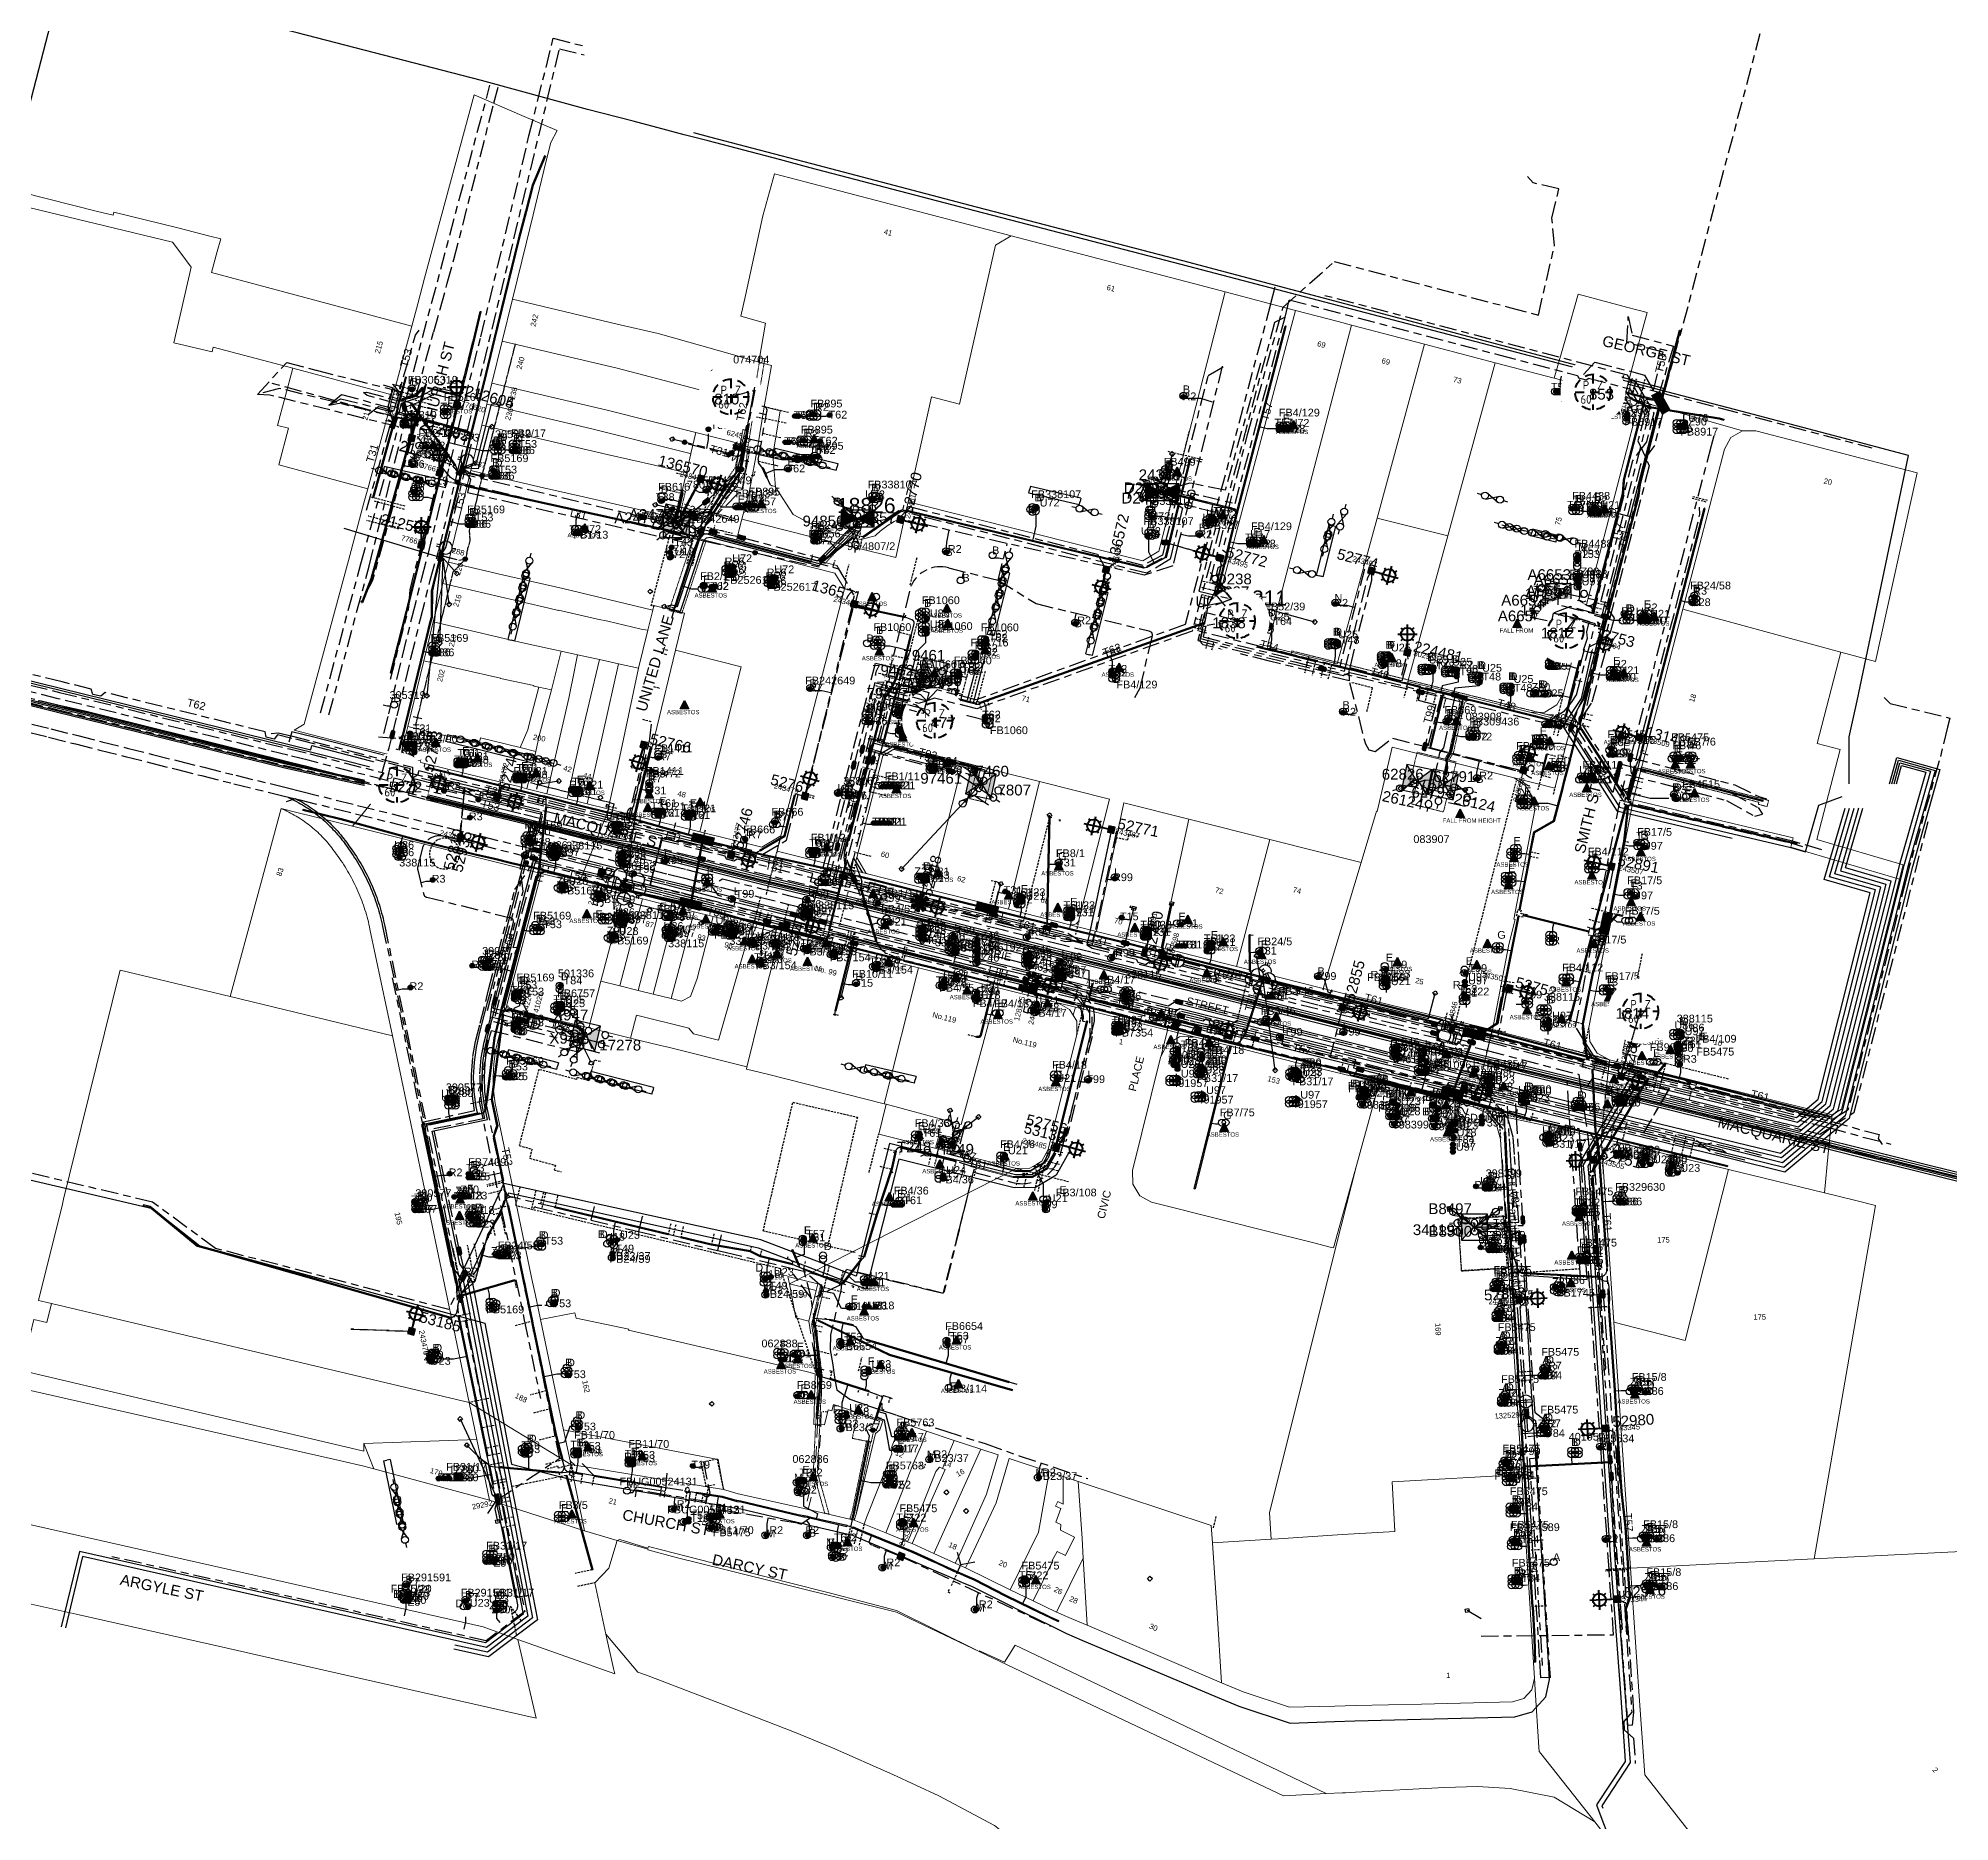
# Model space of a CAD drawing. Header units: metres. Extents: x 313711 to 315840, y 6256069 to 6257554.
# Drawn here: x 315090.6 to 315534, y 6256316.1 to 6256729.8 of the extents above; entities that cross this region are included whole.
import ezdxf
from ezdxf.enums import TextEntityAlignment as Align

# ---------------------------------------------------------------- set-up
doc = ezdxf.new("R2010")
doc.units = ezdxf.units.M
for name, pattern in [('Cable Exist OH', [1, 1, 0]), ('Cable Exist UG', [8.2, 4, -1.2, 1.8, -1.2]), ('Cable Remove', [2, 0, -2]), ('Dash', [5, 3, -2]), ('DASHED', [0.75, 0.5, -0.25]), ('HIDDEN', [0.375, 0.25, -0.125]), ('HIDDEN2', [0.1875, 0.125, -0.0625])]:
    doc.linetypes.add(name, pattern=pattern)
doc.layers.get('0').update_dxf_attribs({"color": 6})
for name, color, linetype in [('_User DUCT CONFIGS', 7, 'Continuous'), ('_User EARTHING', 7, 'Continuous'), ('Duct_SP_EXT', 7, 'Continuous'), ('Equip_HV_EXT', 7, 'Continuous'), ('Equip_LV_EXT', 7, 'Continuous'), ('Equip_SL_EXT', 7, 'Continuous'), ('Equip_SP_HV_NEW', 2, 'Continuous'), ('Equip_SP_SL_EXT', 7, 'Continuous'), ('Mains_HV_EXT', 7, 'Continuous'), ('Mains_HV_MOD', 3, 'Continuous'), ('Mains_HV_NEW_U72', 2, 'Continuous'), ('Mains_LV_EXT', 7, 'Continuous'), ('Mains_SL_EXT', 7, 'Continuous'), ('Mains_TR_EXT', 7, 'Continuous'), ('Services_SP_EXT', 7, 'Continuous'), ('Sub_LV_EXT', 7, 'Continuous'), ('Sub_SP_EXT', 7, 'Continuous'), ('SupportsUG_SP_LV_EXT', 7, 'Continuous'), ('SupportsUG_SP_LV_SL_EXT', 7, 'Continuous'), ('Trench_SP_EXT', 7, 'Continuous'), ('Trench_SP_NEW', 2, 'Continuous'), ('UG_Details_SP_MISC', 7, 'Continuous')]:
    doc.layers.add(name, color=color, linetype=linetype)
for name, color, linetype, lineweight in [('Cadastre Buildings_SP_EXT', 9, 'Continuous', 5), ('Cadastre Easements_SP_EXT', 9, 'Continuous', 5), ('Cadastre Land Parcels_SP_EXT', 9, 'Continuous', 5), ('Cadastre Other Property_SP_EXT', 9, 'HIDDEN', 5), ('Cadastre Road Names_SP_HV_LV_SL_EXT', 9, 'Continuous', 5), ('Cadastre Roads_SP_EXT', 9, 'Continuous', 5)]:
    doc.layers.add(name, color=color, linetype=linetype, lineweight=lineweight)
doc.layers.add('UNKNOWN_FEATURES', color=1, linetype='DASHED', plot=False)
doc.styles.add('COLUMN_LABEL', font='arial.ttf')
doc.styles.add('iecARIAL', font='arial.ttf', dxfattribs={"height": 2})
doc.styles.add('iecNAME', font='times.ttf')
doc.styles.add('IESYMBOL1', font='isocp.shx')
doc.styles.add('PIT_LABEL', font='arial.ttf')
doc.styles.add('POLE_LABEL', font='arial.ttf')
doc.styles.add('SLCP_LABEL', font='arial.ttf', dxfattribs={"height": 3.5})
doc.styles.get("Standard").update_dxf_attribs({"font": 'arial.ttf'})
doc.styles.add('SWITCH_LABEL', font='arial.ttf', dxfattribs={"height": 2.5})
doc.linetypes.add('Cable E UG', pattern='A,6,-0.5,["E",Standard,S=1.7,R=0,X=0.5,Y=-1],-2.9', length=9.4)
doc.linetypes.add('Cable New UG', pattern='A,7,-0.25,["x",Standard,S=2,R=0,X=0.2,Y=-0.8],-2.1', length=9.35)
doc.linetypes.add('Cable P UG', pattern='A,6,-0.5,["P",Standard,S=1.7,R=0,X=0.5,Y=-1],-2.9', length=9.4)
doc.linetypes.add('IE Trench HV', pattern='A,7,-0.2,["/",Standard,S=3,R=0,X=0.6,Y=-1.4],-2.5', length=9.7)

msp = doc.modelspace()

# ---------------------------------------------------------------- texts
at = {"layer": '_User DUCT CONFIGS'}
for s, p in [('FB305319', (315176.31, 6256649.65)), ('B', (315177.12, 6256649.19)), ('FB5169', (315184.69, 6256645.66)), ('F', (315185.48, 6256644.99)), ('R2', (315356, 6256645.81)), ('B', (315356.09, 6256647.44)), ('T53', (315441.47, 6256648.03)), ('U76', (315443.29, 6256647.37)), ('E', (315443.56, 6256646.81)), ('T62', (315445.05, 6256648.1)), ('Z90', (315448.22, 6256647.35)), ('Z80', (315448.22, 6256646.86)), ('T53', (315448.24, 6256646.2)), ('R3', (315449.28, 6256647.85)), ('U76', (315450.05, 6256645.53)), ('E', (315450.32, 6256644.97)), ('U21', (315450.73, 6256647.89)), ('T61', (315451.82, 6256647.11)), ('T62', (315451.82, 6256646.26)), ('Z90', (315452.56, 6256644.44)), ('R3', (315453.61, 6256644.94)), ('U21', (315455.07, 6256644.97)), ('305319', (315174.65, 6256641.5)), ('A', (315174.95, 6256640.88)), ('B', (315175.45, 6256640.89)), ('T53', (315183.91, 6256643.42)), ('T62', (315265.81, 6256641.47)), ('R2', (315266.66, 6256641.47)), ('FB895', (315269.72, 6256644.14)), ('D', (315270.34, 6256643.48)), ('R2', (315270.77, 6256643.36)), ('T62', (315273.91, 6256641.57)), ('FB4/129', (315378.35, 6256642.04)), ('E', (315379.27, 6256640.74)), ('T53', (315452.58, 6256643.28)), ('Z80', (315452.56, 6256643.94)), ('U76', (315454.39, 6256642.62)), ('E', (315454.66, 6256642.06)), ('T61', (315456.16, 6256644.2)), ('T62', (315456.16, 6256643.35)), ('D', (315459.18, 6256640.42)), ('Z90', (315459.9, 6256642.01)), ('U76', (315459.9, 6256642.86)), ('U76', (315473.31, 6256640.8)), ('R6', (315175, 6256639.23)), ('FB2/109', (315178.77, 6256637.3)), ('F', (315179.77, 6256636.01)), ('305319', (315196.54, 6256637.03)), ('A', (315196.75, 6256636.33)), ('B', (315197.2, 6256636.34)), ('D', (315197.65, 6256636.34)), ('FB2/17', (315200.27, 6256637.26)), ('B', (315200.75, 6256636.02)), ('D', (315201.2, 6256636.02)), ('T31', (315246.55, 6256639.14)), ('FB895', (315267.49, 6256638.09)), ('F', (315268.11, 6256637.43)), ('R2', (315268.53, 6256637.28)), ('T57', (315377.34, 6256639.73)), ('T62', (315378.12, 6256638.32)), ('T62', (315378.99, 6256638.32)), ('U18', (315379.87, 6256638.32)), ('U72', (315380.83, 6256639.66)), ('FB8917', (315458.48, 6256639.89)), ('FB8917', (315471.46, 6256637.62)), ('B', (315472.01, 6256638.2)), ('D', (315472.46, 6256638.2)), ('Z90', (315473.31, 6256639.95)), ('305319', (315176.75, 6256632.38)), ('A', (315177.01, 6256631.68)), ('B', (315177.54, 6256631.68)), ('U72', (315180.4, 6256634.41)), ('FB5169', (315195.5, 6256631.46)), ('U86', (315200.32, 6256633.31)), ('U86', (315201.2, 6256633.34)), ('T53', (315201.97, 6256634.77)), ('T62', (315263.59, 6256635.42)), ('R2', (315264.44, 6256635.42)), ('T48', (315266.34, 6256631.47)), ('T43', (315267.34, 6256631.52)), ('R2', (315268.44, 6256631.5)), ('T57', (315269.43, 6256633.31)), ('FB895', (315269.99, 6256634.33)), ('F', (315270.61, 6256633.66)), ('R2', (315270.98, 6256633.76)), ('T62', (315271.17, 6256633.35)), ('T62', (315271.68, 6256635.52)), ('R6', (315177.01, 6256630.09)), ('U86', (315195.59, 6256627.38)), ('B', (315195.91, 6256630.4)), ('U86', (315196.46, 6256627.39)), ('D', (315196.47, 6256630.42)), ('T53', (315197.33, 6256628.82)), ('T62', (315264.14, 6256629.09)), ('E', (315264.37, 6256630.59)), ('FB499', (315351.64, 6256630.63)), ('B', (315352.05, 6256630.05)), ('F', (315352.5, 6256630.05)), ('R6', (315176.98, 6256624.75)), ('305319', (315177.33, 6256626.26)), ('A', (315177.64, 6256625.52)), ('B', (315178.08, 6256625.51)), ('D', (315178.53, 6256625.51)), ('FB616', (315234.38, 6256624.83)), ('D', (315234.96, 6256624.24)), ('FB242649', (315244.45, 6256626.33)), ('R2', (315245.25, 6256624.13)), ('B', (315245.47, 6256625.63)), ('FB1/13', (315252.28, 6256623.27)), ('FB895', (315255.32, 6256623.71)), ('F', (315255.93, 6256622.63)), ('U72', (315282.37, 6256623.08)), ('FB338107', (315282.97, 6256625.35)), ('B', (315283.77, 6256624.66)), ('D', (315284.18, 6256624.66)), ('FB338107', (315320.91, 6256623.1)), ('B', (315321.63, 6256622.35)), ('D', (315322.16, 6256622.35)), ('FB4488', (315446.38, 6256622.73)), ('E', (315451.47, 6256622.54)), ('FB5169', (315190.06, 6256619.58)), ('B', (315190.51, 6256618.98)), ('D', (315190.96, 6256618.98)), ('R2', (315242.15, 6256618.32)), ('T62', (315252.24, 6256620.28)), ('E', (315252.82, 6256621.92)), ('U2', (315253.16, 6256620.29)), ('T43', (315254.72, 6256622.14)), ('R2', (315255.77, 6256622.2)), ('T57', (315257.4, 6256621.44)), ('U72', (315322.88, 6256621.16)), ('FB338107', (315347.42, 6256621.53)), ('B', (315348.23, 6256620.84)), ('U72', (315348.54, 6256617.99)), ('D', (315348.63, 6256620.84)), ('U17', (315361.52, 6256618.72)), ('T57', (315363.2, 6256619.22)), ('U72', (315363.98, 6256618.49)), ('T57', (315445.21, 6256620.65)), ('T53', (315446.54, 6256621.42)), ('B', (315446.98, 6256622.03)), ('D', (315447.32, 6256622.03)), ('U21', (315449.62, 6256620.82)), ('T61', (315450.36, 6256618.78)), ('Z80', (315451.23, 6256618.78)), ('R2', (315451.43, 6256621.83)), ('U10', (315452.13, 6256618.78)), ('U21', (315452.9, 6256620.58)), ('U86', (315190.15, 6256616.23)), ('U86', (315191.01, 6256616.22)), ('T53', (315191.85, 6256617.74)), ('T31', (315213.81, 6256614.99)), ('FB1/13', (315214.72, 6256613.71)), ('E', (315215.34, 6256614.32)), ('U72', (315216.55, 6256615.02)), ('FB242649', (315241.65, 6256617.39)), ('B', (315242.72, 6256617.81)), ('R56', (315269.27, 6256613.91)), ('R56', (315269.57, 6256614.77)), ('FB241005', (315269.84, 6256615.95)), ('B', (315270.73, 6256615.25)), ('D', (315271.18, 6256615.25)), ('R56', (315272.09, 6256613.99)), ('U72', (315346.37, 6256614.56)), ('FB338107', (315346.98, 6256616.85)), ('B', (315347.78, 6256616.15)), ('D', (315348.18, 6256616.15)), ('R2', (315359.67, 6256613.78)), ('B', (315359.76, 6256615.4)), ('U18', (315360.66, 6256617.71)), ('FB327', (315361.72, 6256615.93)), ('B', (315362.33, 6256616.48)), ('E', (315362.86, 6256616.49)), ('U17', (315371.72, 6256613.87)), ('FB4/129', (315371.88, 6256615.68)), ('E', (315372.49, 6256614.36)), ('U72', (315236.04, 6256609.2)), ('U72', (315270.3, 6256612.35)), ('B', (315301.03, 6256609.7)), ('R2', (315301.57, 6256610.4)), ('B', (315311.83, 6256610.09)), ('T57', (315370.49, 6256613.08)), ('T62', (315371.27, 6256611.67)), ('T62', (315372.14, 6256611.67)), ('U18', (315373.02, 6256611.67)), ('R2', (315446.93, 6256609.19)), ('FB4488', (315446.93, 6256611.64)), ('M', (315447.75, 6256610.87)), ('T57', (315448.44, 6256610.05)), ('T53', (315448.46, 6256609.22)), ('R56', (315249.54, 6256606.6)), ('R56', (315249.76, 6256605.52)), ('R56', (315249.8, 6256607.51)), ('U72', (315251.56, 6256608.25)), ('R56', (315259.55, 6256604.96)), ('U72', (315261.33, 6256605.69)), ('FB4488', (315445.76, 6256604.67)), ('Z80', (315448.34, 6256605.2)), ('U97', (315448.58, 6256604.51)), ('FB2/17', (315244.1, 6256604.1)), ('E', (315244.79, 6256603.37)), ('T62', (315246.47, 6256601.78)), ('U2', (315247.56, 6256601.84)), ('FB252617', (315249.57, 6256603.22)), ('B', (315251.07, 6256603.85)), ('D', (315251.52, 6256603.85)), ('R56', (315259.29, 6256604.05)), ('R56', (315259.51, 6256602.98)), ('FB252617', (315259.59, 6256601.63)), ('B', (315261.1, 6256602.27)), ('D', (315261.55, 6256602.27)), ('B', (315304.96, 6256603.73)), ('B', (315446.31, 6256603.93)), ('M', (315446.76, 6256603.93)), ('U97', (315448.55, 6256603.69)), ('U97', (315448.57, 6256602.86)), ('FB24/58', (315473.71, 6256601.93)), ('B', (315474.37, 6256601.26)), ('R3', (315474.46, 6256600.71)), ('F', (315474.79, 6256601.26)), ('FB1060', (315295.55, 6256598.51)), ('B', (315296.08, 6256597.88)), ('F', (315296.53, 6256597.88)), ('D', (315367.17, 6256595.99)), ('FB52/39', (315374.97, 6256597.06)), ('D', (315375.82, 6256595.66)), ('R2', (315391.2, 6256597.92)), ('N', (315391.27, 6256599.04)), ('R2', (315457.77, 6256596)), ('B', (315458.7, 6256596.65)), ('D', (315459.03, 6256596.65)), ('U21', (315461.16, 6256595.86)), ('R2', (315462.97, 6256596.86)), ('E', (315463, 6256597.58)), ('U28', (315473.89, 6256598.06)), ('FB1060', (315284.3, 6256592.28)), ('B', (315284.93, 6256591.58)), ('F', (315285.38, 6256591.58)), ('U21', (315297.37, 6256592.96)), ('U24', (315297.37, 6256592.11)), ('U86', (315297.39, 6256595.47)), ('FB1060', (315298.52, 6256592.52)), ('F', (315299.34, 6256593.06)), ('FB1060', (315309.25, 6256592.22)), ('D', (315310.08, 6256591.39)), ('B', (315330.99, 6256593.16)), ('R2', (315331.59, 6256593.84)), ('T64', (315367.52, 6256594.35)), ('B', (315375.48, 6256595.64)), ('U25', (315376.24, 6256594.73)), ('T64', (315377.08, 6256593.65)), ('Z80', (315440.81, 6256591.3)), ('FB4488', (315441.33, 6256592.23)), ('B', (315441.95, 6256591.7)), ('D', (315442.28, 6256591.7)), ('R2', (315442.95, 6256591.3)), ('T61', (315461.9, 6256593.81)), ('Z80', (315462.77, 6256593.81)), ('U10', (315463.67, 6256593.82)), ('U21', (315464.47, 6256595.38)), ('FB5169', (315181.57, 6256589.77)), ('B', (315182.09, 6256589.17)), ('D', (315182.54, 6256589.17)), ('B', (315282.72, 6256589.67)), ('FB8716', (315306.85, 6256588.69)), ('F', (315307.83, 6256588.08)), ('T62', (315308.83, 6256587.39)), ('T62', (315311.08, 6256589.83)), ('T62', (315311.09, 6256590.7)), ('B', (315390.85, 6256591.2)), ('D', (315391.19, 6256591.22)), ('L', (315391.59, 6256591.22)), ('U25', (315392.1, 6256590.59)), ('T48', (315392.73, 6256589.33)), ('B', (315403.1, 6256588.15)), ('D', (315403.44, 6256588.17)), ('F', (315403.83, 6256588.17)), ('U25', (315404.35, 6256587.54)), ('U25', (315441.02, 6256589.11)), ('U25', (315441.97, 6256589.19)), ('FB1060', (315294.89, 6256583.65)), ('B', (315295.52, 6256582.95)), ('F', (315295.97, 6256582.95)), ('FB1060', (315302.96, 6256584.55)), ('D', (315303.79, 6256583.72)), ('T62', (315304.8, 6256583.03)), ('T62', (315308.82, 6256586.52)), ('T62', (315338.85, 6256582.6)), ('R2', (315401.68, 6256585.37)), ('T48', (315402.54, 6256583.89)), ('B', (315412.74, 6256585.35)), ('D', (315413.08, 6256585.37)), ('U25', (315413.11, 6256584.73)), ('T48', (315414.77, 6256583.36)), ('R2', (315414.81, 6256584.06)), ('B', (315418.19, 6256584.86)), ('D', (315418.53, 6256584.87)), ('U25', (315418.56, 6256584.24)), ('T48', (315420.24, 6256582.59)), ('R2', (315420.26, 6256583.57)), ('B', (315424.24, 6256583.45)), ('D', (315424.58, 6256583.47)), ('L', (315424.95, 6256583.49)), ('U25', (315425.49, 6256582.84)), ('Z80', (315440.48, 6256585.63)), ('U25', (315440.62, 6256583.28)), ('U25', (315441.56, 6256583.35)), ('B', (315441.56, 6256586.09)), ('D', (315441.9, 6256586.09)), ('R2', (315455.85, 6256583.77)), ('E', (315455.88, 6256584.48)), ('FB242649', (315268.5, 6256579.89)), ('R7', (315269.38, 6256578.21)), ('B', (315269.51, 6256579.28)), ('FB1060', (315293.97, 6256580.08)), ('F', (315294.85, 6256579.47)), ('T62', (315304.79, 6256582.16)), ('T62', (315338.84, 6256581.74)), ('E', (315339.84, 6256580.18)), ('FB4/129', (315340.68, 6256578.97)), ('T99', (315420.23, 6256581.97)), ('T48', (315425.57, 6256580.8)), ('B', (315431.53, 6256580.88)), ('D', (315431.87, 6256580.89)), ('L', (315432.24, 6256580.91)), ('T48', (315432.85, 6256578.22)), ('U25', (315432.78, 6256580.26)), ('Z80', (315436.97, 6256578.4)), ('B', (315438.52, 6256579)), ('D', (315438.97, 6256579)), ('T61', (315454.78, 6256580.72)), ('Z80', (315455.65, 6256580.72)), ('U10', (315456.55, 6256580.73)), ('U21', (315457.35, 6256582.29)), ('305319', (315172.08, 6256576.52)), ('B', (315173.02, 6256575.83)), ('338062', (315282.07, 6256573.85)), ('T61', (315292.04, 6256574.71)), ('T93', (315292.04, 6256573.86)), ('B', (315293.56, 6256574.28)), ('F', (315294.01, 6256574.28)), ('U21', (315294.61, 6256577.13)), ('U24', (315295.46, 6256577.13)), ('B', (315393.1, 6256574.2)), ('U25', (315437.13, 6256576.89)), ('U25', (315439.77, 6256576.94)), ('B', (315282.57, 6256573.23)), ('U86', (315282.98, 6256570.48)), ('D', (315283.02, 6256573.23)), ('T61', (315288.98, 6256569.21)), ('R2', (315289.26, 6256573.42)), ('R2', (315289.81, 6256569.87)), ('T93', (315290.69, 6256570)), ('T93', (315291.8, 6256569.84)), ('T93', (315292.04, 6256573.01)), ('B', (315293.31, 6256569.29)), ('F', (315293.76, 6256569.29)), ('R2', (315393.02, 6256572.65)), ('FB869', (315416.74, 6256573.07)), ('R2', (315417.01, 6256570.44)), ('B', (315417.22, 6256572.38)), ('F', (315417.58, 6256572.38)), ('R2', (315417.97, 6256571.86)), ('FB309436', (315422.52, 6256570.37)), ('B', (315423.11, 6256569.67)), ('D', (315423.45, 6256569.67)), ('T48', (315439.93, 6256569.74)), ('Z80', (315440.7, 6256571.17)), ('U25', (315440.81, 6256569.73)), ('FB4/90', (315179.79, 6256566.37)), ('E', (315180.5, 6256566.86)), ('U21', (315290.7, 6256567.55)), ('U24', (315291.55, 6256567.55)), ('U72', (315422.17, 6256566.89)), ('U72', (315423.22, 6256566.88)), ('FB1400', (315433.38, 6256564.73)), ('T61', (315436.85, 6256566.4)), ('E', (315438.84, 6256568.16)), ('FB4515', (315454.57, 6256567.43)), ('B', (315455.11, 6256566.13)), ('R3', (315455.16, 6256565.58)), ('D', (315455.54, 6256566.13)), ('FB4515', (315456.84, 6256566.1)), ('E', (315458.18, 6256564.82)), ('FB5475', (315469.34, 6256566.73)), ('FB7/6', (315469.61, 6256564.83)), ('FB7/6', (315473, 6256565.71)), ('E', (315473.56, 6256565.09)), ('Z90', (315186.97, 6256561.57)), ('T53', (315187.2, 6256561.01)), ('T31', (315187.85, 6256563.09)), ('Z22', (315188.13, 6256560.86)), ('T61', (315188.7, 6256563.09)), ('E', (315188.94, 6256563.56)), ('T61', (315189.49, 6256560.85)), ('U21', (315190.49, 6256562.38)), ('U28', (315190.49, 6256561.53)), ('FB1411', (315233.5, 6256564.17)), ('R7', (315234.19, 6256562.25)), ('B', (315234.84, 6256562.77)), ('T93', (315296.43, 6256561.29)), ('T93', (315296.43, 6256560.38)), ('U24', (315299.23, 6256561.23)), ('U24', (315299.23, 6256560.33)), ('B', (315433.98, 6256564.02)), ('F', (315434.32, 6256564.02)), ('T61', (315440.97, 6256561.04)), ('E', (315442.84, 6256561.82)), ('FB4/111', (315448.76, 6256560.36)), ('U28', (315454.63, 6256562.98)), ('U97', (315455.48, 6256562.98)), ('Z80', (315469.95, 6256561.89)), ('B', (315469.94, 6256564.13)), ('E', (315470.39, 6256564.13)), ('Z22', (315470.79, 6256561.89)), ('Z22', (315470.79, 6256561.46)), ('B', (315177.67, 6256557.57)), ('E', (315202.59, 6256560.09)), ('E', (315215.53, 6256556.92)), ('FB1411', (315231.54, 6256558.91)), ('FB9/72', (315231.55, 6256558.3)), ('B', (315231.99, 6256557.68)), ('E', (315232.44, 6256557.68)), ('338062', (315277.31, 6256556.63)), ('B', (315277.81, 6256556.01)), ('D', (315278.26, 6256556.01)), ('FB1/11', (315286.95, 6256557.67)), ('E', (315287.55, 6256556.99)), ('FB786', (315297.5, 6256559.07)), ('A', (315297.89, 6256559.59)), ('F', (315298.34, 6256559.59)), ('B', (315424.14, 6256557.05)), ('R2', (315424.82, 6256557.85)), ('U21', (315448.02, 6256559.17)), ('Z80', (315448.87, 6256559.17)), ('T61', (315449.34, 6256556.97)), ('E', (315449.74, 6256559.74)), ('Z80', (315450.58, 6256559.17)), ('U21', (315451.05, 6256556.97)), ('T3', (315451.49, 6256558.9)), ('R3', (315451.46, 6256559.37)), ('FB4515', (315471.87, 6256555.83)), ('R3', (315185.41, 6256555.45)), ('R3', (315193.38, 6256553.43)), ('T31', (315231.96, 6256554.38)), ('T61', (315234.44, 6256551.45)), ('E', (315234.68, 6256551.92)), ('E', (315241.69, 6256551.41)), ('R99', (315275.7, 6256553.89)), ('L', (315275.96, 6256554.98)), ('U86', (315278.22, 6256553.26)), ('T61', (315286.03, 6256555.58)), ('T61', (315286.88, 6256555.58)), ('T61', (315287.73, 6256555.58)), ('U21', (315288.58, 6256555.58)), ('U21', (315289.43, 6256555.58)), ('T61', (315433.22, 6256552.45)), ('E', (315435.21, 6256554.2)), ('B', (315469.55, 6256555.12)), ('R3', (315469.7, 6256554.6)), ('D', (315469.98, 6256555.12)), ('U97', (315470.02, 6256552.73)), ('E', (315472.63, 6256554.53)), ('R3', (315190.48, 6256548.36)), ('E', (315222.35, 6256548.55)), ('R7', (315223.79, 6256548.33)), ('T61', (315225.21, 6256548.36)), ('U21', (315226.28, 6256547.68)), ('T31', (315232.71, 6256550.77)), ('Z22', (315233.87, 6256549.23)), ('T61', (315235.09, 6256549.21)), ('U21', (315236.18, 6256550.75)), ('T31', (315239.73, 6256550.25)), ('Z22', (315240.88, 6256548.71)), ('T61', (315241.46, 6256550.93)), ('T61', (315242.1, 6256548.7)), ('U21', (315243.2, 6256550.23)), ('FB666', (315260.68, 6256549.44)), ('B', (315261.1, 6256548.83)), ('R7', (315261.21, 6256548.31)), ('D', (315261.55, 6256548.83)), ('T61', (315284.03, 6256547.16)), ('T61', (315284.88, 6256547.16)), ('T61', (315285.73, 6256547.16)), ('U21', (315286.58, 6256547.16)), ('U21', (315287.43, 6256547.16)), ('FB5169', (315203.38, 6256546.36)), ('T53', (315203.83, 6256545.13)), ('B', (315203.97, 6256545.67)), ('D', (315204.42, 6256545.67)), ('U28', (315204.83, 6256542.47)), ('Z90', (315205.11, 6256544.87)), ('Z22', (315224.22, 6256546.13)), ('T61', (315225.01, 6256546.13)), ('FB666', (315254.13, 6256545.34)), ('B', (315254.78, 6256544.72)), ('R7', (315255.26, 6256544.16)), ('FB1/12', (315269.77, 6256543.44)), ('E', (315270.53, 6256542.79)), ('E', (315432.77, 6256542.68)), ('T3', (315461.19, 6256543.8)), ('FB17/5', (315461.44, 6256544.78)), ('E', (315462.19, 6256544.14)), ('U86', (315173.16, 6256541.76)), ('U86', (315173.17, 6256540.05)), ('FB5169', (315202.59, 6256541.49)), ('T53', (315203.1, 6256539.36)), ('D', (315203.34, 6256540.85)), ('Z80', (315208.78, 6256540.9)), ('Z80', (315208.78, 6256540.42)), ('U86', (315208.78, 6256541.71)), ('U86', (315208.79, 6256539.88)), ('U97', (315211.57, 6256540.05)), ('U97', (315211.92, 6256540.92)), ('338115', (315213.06, 6256541.6)), ('P2', (315224.68, 6256540.46)), ('Z46', (315227.12, 6256540.89)), ('R99', (315235.54, 6256538.22)), ('L', (315235.79, 6256539.27)), ('T61', (315269.4, 6256542.26)), ('Z22', (315269.76, 6256539.98)), ('T61', (315270.25, 6256542.26)), ('T61', (315271.08, 6256539.97)), ('U21', (315272, 6256541.55)), ('FB8/1', (315326.65, 6256539.83)), ('G', (315327.14, 6256539.18)), ('FB4/112', (315450, 6256540.21)), ('E', (315450.82, 6256539.55)), ('U97', (315462.78, 6256541.54)), ('338115', (315174.33, 6256537.66)), ('R3', (315181.85, 6256533.91)), ('346192', (315225.34, 6256536.91)), ('C', (315225.8, 6256537.48)), ('M', (315226.27, 6256537.48)), ('L', (315228.98, 6256536.8)), ('E', (315245.65, 6256535.73)), ('338115', (315271.87, 6256535.72)), ('B', (315272.38, 6256535.09)), ('D', (315272.83, 6256535.09)), ('Z22', (315293.81, 6256535.63)), ('T61', (315295.55, 6256536.33)), ('E', (315295.8, 6256536.84)), ('T61', (315296.34, 6256534.02)), ('U21', (315297.36, 6256535.59)), ('U23', (315297.36, 6256534.74)), ('T31', (315326.92, 6256537.67)), ('R99', (315339.89, 6256534.26)), ('L', (315340.16, 6256535.41)), ('E', (315431.54, 6256536.31)), ('FB17/5', (315459.16, 6256533.54)), ('T53', (315210.85, 6256532.39)), ('Z90', (315210.85, 6256533.46)), ('FB5169', (315211.71, 6256531.16)), ('B', (315212.2, 6256531.68)), ('D', (315212.65, 6256531.68)), ('U28', (315213.58, 6256533.42)), ('FB5169', (315220.28, 6256529.18)), ('B', (315220.79, 6256529.73)), ('D', (315221.24, 6256529.73)), ('L', (315251.94, 6256531.02)), ('T99', (315252.37, 6256530.42)), ('L', (315269.2, 6256530.83)), ('T99', (315269.64, 6256530.23)), ('U86', (315272.82, 6256533.16)), ('R99', (315285.98, 6256529.47)), ('FB1/11', (315286.91, 6256530.48)), ('E', (315287.58, 6256530.97)), ('T61', (315316.89, 6256530.8)), ('T61', (315316.89, 6256529.96)), ('E', (315318.46, 6256531.56)), ('U23', (315319.59, 6256530.78)), ('U21', (315319.59, 6256529.93)), ('T3', (315459.79, 6256532.32)), ('E', (315459.9, 6256532.9)), ('U97', (315460.53, 6256530.05)), ('FB5169', (315205.41, 6256525.35)), ('FB2/21', (315219.18, 6256525.12)), ('E', (315219.87, 6256525.68)), ('338115', (315228.75, 6256525.48)), ('FB2/21', (315234.09, 6256526.92)), ('E', (315234.78, 6256527.48)), ('Z80', (315267.34, 6256527.02)), ('Z80', (315267.34, 6256526.54)), ('U86', (315267.59, 6256528.06)), ('U86', (315267.84, 6256525.86)), ('U97', (315270.35, 6256527.2)), ('U97', (315270.35, 6256526.35)), ('338115', (315271.46, 6256527.73)), ('L', (315285.53, 6256528.82)), ('FB4/55', (315286.12, 6256526.93)), ('E', (315286.84, 6256526.24)), ('Z22', (315316.88, 6256529.1)), ('T61', (315328.4, 6256527.8)), ('T61', (315328.4, 6256526.96)), ('Z22', (315328.4, 6256526.1)), ('E', (315329.97, 6256528.57)), ('T31', (315331.06, 6256526.11)), ('U23', (315331.1, 6256527.78)), ('U21', (315331.1, 6256526.93)), ('E', (315355.04, 6256525.12)), ('FB17/5', (315458.59, 6256526.47)), ('E', (315459.41, 6256525.8)), ('B', (315206, 6256524.67)), ('T53', (315206.17, 6256524.06)), ('D', (315206.45, 6256524.67)), ('T53', (315207.73, 6256523.35)), ('T53', (315222.48, 6256520.81)), ('Z90', (315222.48, 6256521.88)), ('U28', (315225.22, 6256521.79)), ('FB2/21', (315247.33, 6256520.88)), ('E', (315248.02, 6256521.45)), ('U28', (315262.65, 6256520.4)), ('U21', (315287.42, 6256523.96)), ('Y58', (315294.05, 6256522.36)), ('P2', (315294.29, 6256523.23)), ('P2', (315294.29, 6256521.5)), ('Y58', (315296.73, 6256522.81)), ('Y58', (315296.73, 6256521.95)), ('Z46', (315296.73, 6256523.66)), ('Z46', (315296.73, 6256521.06)), ('Z80', (315301.24, 6256520.37)), ('L', (315303.11, 6256522.48)), ('T99', (315303.54, 6256521.87)), ('Z46', (315309.19, 6256520.77)), ('L', (315320.34, 6256520.94)), ('R99', (315320.78, 6256521.59)), ('T61', (315346.21, 6256522.43)), ('E', (315347.79, 6256524.03)), ('U23', (315348.91, 6256523.24)), ('U21', (315348.91, 6256522.4)), ('T31', (315355.27, 6256523.63)), ('E', (315362.54, 6256520.86)), ('G', (315429.01, 6256520.89)), ('E', (315451.53, 6256520.38)), ('390577', (315193.56, 6256517.17)), ('B', (315194.05, 6256516.59)), ('D', (315194.5, 6256516.59)), ('Z80', (315194.9, 6256516.19)), ('FB5169', (315223.34, 6256519.57)), ('B', (315223.85, 6256520.13)), ('D', (315224.3, 6256520.13)), ('338115', (315236.69, 6256518.92)), ('338115', (315250.91, 6256519.48)), ('FB3/154', (315255.26, 6256518.38)), ('E', (315256.13, 6256518.91)), ('FB3/154', (315260.68, 6256518.12)), ('E', (315261.55, 6256518.65)), ('Z90', (315262.65, 6256519.55)), ('T31', (315267.36, 6256518.93)), ('FB3/154', (315267.93, 6256517.01)), ('E', (315268.84, 6256517.54)), ('Z90', (315269.93, 6256518.44)), ('U66', (315269.93, 6256519.3)), ('T31', (315273.5, 6256517.55)), ('E', (315275.04, 6256516.19)), ('Z90', (315276.14, 6256517.09)), ('U28', (315276.14, 6256517.94)), ('346192', (315294.95, 6256519.68)), ('C', (315295.41, 6256520.25)), ('M', (315295.88, 6256520.25)), ('338115', (315298.58, 6256519.13)), ('Z80', (315301.25, 6256519.89)), ('U86', (315301.4, 6256517.87)), ('U97', (315304.25, 6256518.85)), ('U97', (315304.25, 6256518)), ('Y58', (315309.22, 6256519.07)), ('Y58', (315309.22, 6256518.21)), ('Y58', (315309.22, 6256517.35)), ('P2', (315309.22, 6256519.93)), ('P2', (315309.22, 6256516.49)), ('346192', (315310.3, 6256517.99)), ('C', (315310.77, 6256518.55)), ('M', (315311.23, 6256518.55)), ('Y58', (315318.6, 6256516.14)), ('P2', (315318.84, 6256517)), ('Y58', (315321.27, 6256516.59)), ('Z46', (315321.28, 6256517.44)), ('L', (315327.94, 6256516.42)), ('L', (315339.91, 6256516.11)), ('R99', (315340.35, 6256516.76)), ('T61', (315360.96, 6256520.09)), ('T61', (315360.96, 6256519.25)), ('Z22', (315360.96, 6256518.39)), ('U23', (315363.66, 6256520.07)), ('U21', (315363.66, 6256519.22)), ('FB24/5', (315373.36, 6256519.37)), ('E', (315374.15, 6256518.72)), ('R', (315441.74, 6256519.63)), ('FB17/5', (315450.85, 6256519.79)), ('R3', (315191.05, 6256514.02)), ('U97', (315194.03, 6256513.52)), ('U97', (315194.88, 6256513.52)), ('Z80', (315195.58, 6256515.75)), ('501336', (315211.14, 6256511.96)), ('T33', (315256.65, 6256515.72)), ('FB3/154', (315257.02, 6256513.83)), ('E', (315257.89, 6256514.37)), ('Z90', (315259, 6256515.26)), ('FB3/154', (315274.16, 6256515.66)), ('FB10/11', (315279.35, 6256511.85)), ('T31', (315283.33, 6256514.71)), ('FB3/154', (315283.99, 6256512.82)), ('E', (315284.87, 6256513.35)), ('Z90', (315285.97, 6256514.25)), ('U28', (315285.97, 6256515.1)), ('U21', (315301.46, 6256511.57)), ('Z46', (315309.19, 6256515.6)), ('P2', (315318.84, 6256515.27)), ('346192', (315319.5, 6256513.46)), ('C', (315319.96, 6256514.03)), ('M', (315320.42, 6256514.03)), ('Y58', (315321.27, 6256515.73)), ('Z46', (315321.28, 6256514.84)), ('338115', (315323.43, 6256513.04)), ('Z80', (315326.07, 6256514.15)), ('T84', (315326.27, 6256513.67)), ('T84', (315326.27, 6256512.82)), ('U86', (315326.25, 6256511.73)), ('R7', (315326.28, 6256512.28)), ('Z80', (315326.43, 6256514.65)), ('T99', (315328.38, 6256515.82)), ('U97', (315329.09, 6256512.79)), ('U97', (315329.09, 6256511.94)), ('338115', (315342.71, 6256511.7)), ('B', (315387.32, 6256512.45)), ('R', (315399.62, 6256511.64)), ('T61', (315401.55, 6256511.92)), ('E', (315403.14, 6256515.63)), ('T99', (315403.8, 6256514.01)), ('U23', (315404.27, 6256511.86)), ('E', (315421.67, 6256514.81)), ('T99', (315422.32, 6256513.19)), ('FB4/112', (315444.07, 6256513.31)), ('E', (315444.89, 6256512.64)), ('R2', (315176.72, 6256508.99)), ('U25', (315200.47, 6256509.17)), ('FB5169', (315201.53, 6256511.01)), ('T53', (315201.99, 6256509.31)), ('B', (315202.03, 6256510.37)), ('D', (315202.48, 6256510.37)), ('FB6757', (315210.96, 6256507.34)), ('D', (315211.84, 6256511.27)), ('T84', (315212.46, 6256510.31)), ('T15', (315279.9, 6256509.76)), ('H', (315280.11, 6256511.19)), ('T31', (315298.79, 6256510.35)), ('FB4/55', (315299.59, 6256508.62)), ('E', (315300.37, 6256509.16)), ('Z90', (315301.45, 6256510.75)), ('U28', (315301.45, 6256509.9)), ('Z90', (315309.19, 6256507.8)), ('U21', (315309.19, 6256508.65)), ('FB4/17', (315336.98, 6256510.49)), ('E', (315337.7, 6256509.82)), ('R7', (315341.97, 6256507.24)), ('E', (315363.43, 6256511.01)), ('FB3/46', (315378.29, 6256507.87)), ('E', (315379.01, 6256508.35)), ('R99', (315387.09, 6256511.34)), ('FB4059', (315398.84, 6256511.08)), ('T61', (315401.49, 6256510.97)), ('Z22', (315404.28, 6256511.25)), ('U21', (315404.33, 6256510.13)), ('R', (315418.68, 6256509.3)), ('T53', (315420.04, 6256508.34)), ('T61', (315420.04, 6256507.49)), ('U97', (315422.25, 6256511.14)), ('U97', (315422.25, 6256510.3)), ('Z22', (315422.83, 6256507.76)), ('T99', (315435.1, 6256507.06)), ('G', (315435.79, 6256507.72)), ('T3', (315454.09, 6256510.04)), ('FB17/5', (315453.97, 6256511.31)), ('D', (315454.43, 6256510.62)), ('U97', (315454.82, 6256507.78)), ('E', (315454.94, 6256510.62)), ('T53', (315210.07, 6256505.98)), ('T53', (315210.07, 6256505.05)), ('T53', (315210.07, 6256504.07)), ('T53', (315210.9, 6256503.46)), ('B', (315211.48, 6256506.7)), ('D', (315211.93, 6256506.7)), ('U25', (315212.82, 6256505.88)), ('U25', (315212.82, 6256505.03)), ('T31', (315307.01, 6256506.95)), ('FB4/17', (315307.35, 6256505.03)), ('E', (315308.07, 6256505.57)), ('U28', (315309.19, 6256506.95)), ('FB4/18', (315312.32, 6256504.97)), ('E', (315313.08, 6256504.27)), ('Z90', (315320.15, 6256504.58)), ('FB4/17', (315321.03, 6256502.8)), ('E', (315321.76, 6256503.34)), ('U21', (315322.81, 6256505.76)), ('U28', (315322.81, 6256504.06)), ('U86', (315341.81, 6256506.67)), ('FB4/17', (315346.94, 6256502.83)), ('E', (315347.63, 6256503.35)), ('FB3/46', (315374.12, 6256503.23)), ('E', (315374.8, 6256502.69)), ('338115', (315439.83, 6256506.51)), ('B', (315440.37, 6256505.87)), ('D', (315440.8, 6256505.88)), ('338115', (315460.36, 6256503.53)), ('B', (315460.89, 6256502.9)), ('D', (315461.32, 6256502.9)), ('B', (315201.89, 6256498.5)), ('D', (315202.34, 6256498.5)), ('T84', (315339.52, 6256501.18)), ('T84', (315339.52, 6256500.41)), ('Z90', (315339.51, 6256499.52)), ('Z80', (315339.52, 6256499.92)), ('Z80', (315339.52, 6256499.11)), ('FB7354', (315340.39, 6256498.21)), ('B', (315340.94, 6256498.72)), ('D', (315341.36, 6256498.72)), ('U28', (315342.16, 6256499.5)), ('U97', (315342.23, 6256501.21)), ('U97', (315342.23, 6256500.36)), ('T31', (315374.69, 6256500.77)), ('L', (315379.07, 6256499)), ('T99', (315379.51, 6256498.4)), ('T99', (315392.96, 6256498.43)), ('L', (315393.18, 6256499.57)), ('E', (315437.6, 6256502.08)), ('T61', (315438.9, 6256501.31)), ('Z22', (315441.74, 6256501.31)), ('U97', (315441.74, 6256500.47)), ('U97', (315441.74, 6256502.17)), ('FB7/6', (315457.09, 6256498.83)), ('F', (315457.63, 6256499.37)), ('U86', (315459.81, 6256501.94)), ('U86', (315462.2, 6256501.44)), ('U97', (315462.2, 6256500.58)), ('U86', (315470.09, 6256499.9)), ('338115', (315470.62, 6256501.48)), ('B', (315471.15, 6256500.85)), ('D', (315471.58, 6256500.85)), ('U86', (315472.46, 6256499.38)), ('U97', (315472.46, 6256498.52)), ('T31', (315355.62, 6256495.47)), ('T61', (315355.62, 6256494.62)), ('FB4/18', (315356.55, 6256495.82)), ('E', (315357.09, 6256496.31)), ('T31', (315361.19, 6256494.18)), ('FB4/18', (315362.22, 6256494.18)), ('E', (315362.98, 6256494.68)), ('Y58', (315403.95, 6256494.73)), ('P2', (315404.19, 6256495.59)), ('P2', (315404.19, 6256493.86)), ('Y58', (315406.63, 6256495.18)), ('Y58', (315406.63, 6256494.31)), ('Z46', (315406.63, 6256496.02)), ('L', (315412.17, 6256495.6)), ('FB7/47', (315414.45, 6256493.67)), ('E', (315415.25, 6256494.26)), ('T61', (315459.51, 6256497.69)), ('R3', (315459.72, 6256496.83)), ('Z22', (315462.26, 6256497.66)), ('FB9082', (315464.38, 6256494.83)), ('Z22', (315470.18, 6256496.29)), ('Z90', (315470.18, 6256495.45)), ('Z90', (315470.18, 6256494.61)), ('T61', (315472.07, 6256495.53)), ('Z22', (315472.07, 6256496.38)), ('FB4/109', (315475, 6256496.8)), ('FB5475', (315475.17, 6256493.8)), ('B', (315475.65, 6256497.34)), ('E', (315476.1, 6256497.34)), ('FB5169', (315199.09, 6256491.66)), ('B', (315199.68, 6256490.97)), ('T53', (315199.85, 6256490.36)), ('D', (315200.13, 6256490.97)), ('FB4/18', (315325.74, 6256490.76)), ('E', (315326.46, 6256490.06)), ('Z5', (315352.6, 6256492.24)), ('Z5', (315352.6, 6256491.78)), ('Z90', (315352.93, 6256493.02)), ('Z80', (315353.27, 6256491.79)), ('Z80', (315353.28, 6256492.23)), ('U23', (315355.55, 6256491.61)), ('U28', (315355.56, 6256490.93)), ('B', (315356.9, 6256493.37)), ('D', (315357.25, 6256493.37)), ('Z90', (315358.52, 6256489.63)), ('T61', (315361.19, 6256493.33)), ('U28', (315361.13, 6256489.62)), ('U86', (315361.14, 6256490.31)), ('Z5', (315361.26, 6256492.03)), ('Z5', (315361.26, 6256491.58)), ('U23', (315361.67, 6256490.89)), ('Z80', (315361.93, 6256491.58)), ('Z80', (315361.94, 6256492.03)), ('T57', (315380.52, 6256489.66)), ('Z5', (315383.24, 6256491.32)), ('Z5', (315383.24, 6256490.87)), ('Z80', (315383.91, 6256490.88)), ('Z80', (315383.92, 6256491.32)), ('U23', (315383.84, 6256490.19)), ('346192', (315404.85, 6256492.04)), ('C', (315405.31, 6256492.61)), ('M', (315405.78, 6256492.61)), ('Z46', (315406.63, 6256493.43)), ('Z90', (315410.11, 6256490.17)), ('T84', (315411.16, 6256489.44)), ('U86', (315413.26, 6256491.04)), ('U28', (315413.27, 6256490.18)), ('FB1096', (315414.22, 6256490.75)), ('B', (315414.76, 6256491.26)), ('D', (315415.19, 6256491.26)), ('E', (315423.36, 6256491.29)), ('T57', (315423.58, 6256489.67)), ('FB31/17', (315426.49, 6256490.39)), ('FB7354', (315426.56, 6256490.98)), ('D', (315427.32, 6256489.73)), ('E', (315465.15, 6256493.46)), ('R3', (315472.06, 6256492.13)), ('390577', (315185.14, 6256485.53)), ('B', (315185.63, 6256484.95)), ('D', (315186.08, 6256484.95)), ('U25', (315198.73, 6256488.09)), ('U25', (315199.58, 6256488.09)), ('U21', (315326.75, 6256487.68)), ('T99', (315333.7, 6256487.42)), ('L', (315333.98, 6256488.47)), ('401957', (315353.61, 6256486.5)), ('B', (315354.13, 6256487.02)), ('D', (315354.56, 6256487.03)), ('U97', (315355.62, 6256488.71)), ('FB31/17', (315359.42, 6256487.68)), ('D', (315360.21, 6256488.2)), ('U97', (315361.47, 6256484.88)), ('Z90', (315380.24, 6256489.19)), ('FB31/17', (315381.5, 6256486.9)), ('B', (315382.08, 6256487.43)), ('D', (315382.57, 6256487.43)), ('U28', (315383.29, 6256488.58)), ('U23', (315383.83, 6256489.08)), ('FB31/17', (315394.33, 6256485.88)), ('FB1096', (315394.43, 6256485.26)), ('B', (315394.91, 6256486.41)), ('D', (315395.41, 6256486.41)), ('T84', (315396.55, 6256486.14)), ('Z5', (315398.72, 6256487.37)), ('Z5', (315398.72, 6256486.92)), ('Z80', (315399.39, 6256486.93)), ('Z80', (315399.4, 6256487.37)), ('U86', (315399.52, 6256485.3)), ('Z5', (315425.07, 6256488.39)), ('Z5', (315425.07, 6256487.94)), ('E', (315425.28, 6256485.6)), ('Z80', (315425.74, 6256487.94)), ('Z80', (315425.75, 6256488.39)), ('Z90', (315425.75, 6256487.23)), ('U28', (315428.05, 6256485.67)), ('U86', (315428.47, 6256488.97)), ('U23', (315428.46, 6256487.26)), ('U86', (315433.84, 6256484.91)), ('B', (315435.25, 6256485.75)), ('D', (315435.67, 6256485.75)), ('Z5', (315436.58, 6256485.08)), ('Z80', (315437.26, 6256485.08)), ('B', (315454.18, 6256484.85)), ('E', (315454.59, 6256484.85)), ('U97', (315184.03, 6256484.12)), ('U97', (315184.03, 6256483.27)), ('Z80', (315186.62, 6256484.64)), ('Z80', (315187.2, 6256484.17)), ('401957', (315359.46, 6256482.67)), ('B', (315359.98, 6256483.2)), ('D', (315360.4, 6256483.2)), ('401957', (315381.31, 6256481.61)), ('B', (315381.83, 6256482.13)), ('D', (315382.25, 6256482.14)), ('U97', (315383.32, 6256483.81)), ('Z90', (315396.53, 6256484.38)), ('U97', (315396.49, 6256482.7)), ('398399', (315397.37, 6256481.47)), ('R2', (315397.5, 6256483.7)), ('D', (315398.09, 6256482)), ('U28', (315399.19, 6256484.27)), ('U23', (315399.65, 6256484.77)), ('FB1096', (315401.34, 6256480.76)), ('B', (315401.88, 6256481.27)), ('FB7/47', (315402.28, 6256483.42)), ('D', (315402.31, 6256481.27)), ('E', (315403.08, 6256484.01)), ('Z5', (315403.83, 6256484.56)), ('Z5', (315403.83, 6256484.11)), ('Z80', (315404.5, 6256484.12)), ('Z80', (315404.51, 6256484.56)), ('U86', (315406.57, 6256480.82)), ('U23', (315406.66, 6256482.3)), ('FB7/47', (315411.59, 6256482.67)), ('E', (315412.3, 6256483.25)), ('Z5', (315413.11, 6256483.83)), ('Z5', (315413.11, 6256483.38)), ('Z80', (315413.78, 6256483.38)), ('Z80', (315413.79, 6256483.83)), ('U23', (315415.87, 6256481.78)), ('Z90', (315433.84, 6256483.94)), ('U28', (315433.84, 6256483.09)), ('Z5', (315436.58, 6256484.63)), ('U23', (315436.58, 6256483.11)), ('Z80', (315437.25, 6256484.63)), ('U97', (315446.6, 6256481.02)), ('B', (315447.49, 6256483.67)), ('D', (315447.91, 6256483.67)), ('U86', (315448.3, 6256481.01)), ('FB5475', (315453.7, 6256483.11)), ('T61', (315456.17, 6256484.24)), ('Z90', (315457.06, 6256481.98)), ('Z22', (315457.87, 6256484.23)), ('Z90', (315457.92, 6256481.97)), ('FB4/36', (315293.9, 6256477.22)), ('E', (315294.62, 6256476.57)), ('FB7/75', (315364.65, 6256479.71)), ('G', (315365.44, 6256479.04)), ('Z90', (315403.42, 6256479.94)), ('U97', (315403.87, 6256478.12)), ('T84', (315404.47, 6256479.22)), ('398399', (315404.76, 6256476.88)), ('D', (315405.47, 6256477.42)), ('U28', (315406.58, 6256479.96)), ('B', (315411.61, 6256479.92)), ('E', (315412.04, 6256479.92)), ('U97', (315413.15, 6256477.66)), ('Z90', (315413.33, 6256479.46)), ('398399', (315414.04, 6256476.43)), ('D', (315414.75, 6256476.96)), ('U86', (315415.67, 6256480.32)), ('U28', (315415.67, 6256479.46)), ('Z5', (315416.59, 6256477.8)), ('Z5', (315416.59, 6256477.34)), ('Z80', (315417.26, 6256477.35)), ('Z80', (315417.27, 6256477.79)), ('Z90', (315417.27, 6256476.64)), ('U86', (315418.14, 6256478.41)), ('U23', (315419.99, 6256476.67)), ('FB7354', (315421.97, 6256477.34)), ('D', (315422.69, 6256478.49)), ('T84', (315426.12, 6256479.94)), ('T84', (315426.12, 6256479.09)), ('U97', (315426.12, 6256478.24)), ('T61', (315295.73, 6256474.95)), ('U21', (315295.73, 6256475.8)), ('FB4/36', (315313.67, 6256472.33)), ('E', (315314.39, 6256471.68)), ('T84', (315419.43, 6256473.42)), ('T57', (315419.42, 6256472.57)), ('U97', (315419.42, 6256471.73)), ('U28', (315419.58, 6256475.07)), ('E', (315421.74, 6256474.92)), ('Z90', (315439.44, 6256474.6)), ('U28', (315439.44, 6256473.75)), ('U86', (315439.44, 6256475.57)), ('FB31/17', (315440.18, 6256472.41)), ('B', (315440.83, 6256472.93)), ('D', (315441.26, 6256472.94)), ('Z5', (315442.18, 6256475.74)), ('Z5', (315442.18, 6256475.29)), ('U23', (315442.18, 6256473.77)), ('Z80', (315442.85, 6256475.29)), ('Z80', (315442.86, 6256475.74)), ('Z90', (315455.62, 6256471.56)), ('FB7409', (315190.33, 6256468.18)), ('B', (315190.86, 6256467.52)), ('D', (315191.31, 6256467.52)), ('U21', (315315.51, 6256470.9)), ('U28', (315455.61, 6256470.71)), ('Z5', (315456.91, 6256470.15)), ('Z5', (315456.91, 6256469.69)), ('D', (315457.45, 6256469.17)), ('Z80', (315457.58, 6256469.7)), ('Z80', (315457.59, 6256470.14)), ('U23', (315458.69, 6256470.72)), ('Z90', (315461.56, 6256469.7)), ('U28', (315461.56, 6256468.85)), ('Z5', (315461.75, 6256471.06)), ('Z5', (315461.75, 6256470.61)), ('Z80', (315462.42, 6256470.62)), ('Z80', (315462.43, 6256471.06)), ('D', (315463.65, 6256467.93)), ('U23', (315465.15, 6256468.83)), ('Z90', (315467.87, 6256467.7)), ('Z5', (315468.06, 6256469.06)), ('Z5', (315468.06, 6256468.61)), ('Z80', (315468.73, 6256468.62)), ('Z80', (315468.75, 6256469.06)), ('R2', (315185.79, 6256465.8)), ('T53', (315189.81, 6256466.86)), ('U25', (315189.9, 6256464.87)), ('U25', (315190.81, 6256464.86)), ('FB4/36', (315299.5, 6256464.14)), ('E', (315300.25, 6256464.71)), ('T57', (315301.21, 6256465.48)), ('U24', (315301.21, 6256466.33)), ('P24', (315423.72, 6256462.9)), ('U97', (315425.07, 6256463.81)), ('398399', (315426.32, 6256465.58)), ('B', (315426.82, 6256464.95)), ('D', (315427.25, 6256464.95)), ('U28', (315467.87, 6256466.85)), ('D', (315469.96, 6256465.93)), ('U23', (315471.47, 6256466.83)), ('Z80', (315177.01, 6256459.51)), ('Z80', (315177.7, 6256459.99)), ('390577', (315178.06, 6256460.98)), ('B', (315178.55, 6256460.4)), ('D', (315179, 6256460.4)), ('R2', (315186.87, 6256460.36)), ('Z80', (315187.32, 6256461.58)), ('Z5', (315187.47, 6256461.17)), ('Z5', (315187.81, 6256460.76)), ('Z80', (315188.51, 6256461.85)), ('U18', (315189.03, 6256460.44)), ('F', (315190.04, 6256462.03)), ('U23', (315190.14, 6256460.42)), ('U21', (315288.65, 6256460.01)), ('FB4/36', (315289.03, 6256461.57)), ('E', (315289.8, 6256460.89)), ('T61', (315291.26, 6256459.33)), ('T99', (315322.68, 6256458.39)), ('U21', (315324.77, 6256459.79)), ('FB3/108', (315326.59, 6256461.13)), ('E', (315327.44, 6256461.68)), ('T84', (315425.94, 6256462.29)), ('T84', (315426.79, 6256462.29)), ('T61', (315446.84, 6256458.84)), ('FB5475', (315447.13, 6256461.37)), ('B', (315447.73, 6256459.36)), ('E', (315448.14, 6256459.36)), ('Z22', (315448.55, 6256458.84)), ('FB329630', (315456.35, 6256462.42)), ('U86', (315457.12, 6256459.04)), ('B', (315457.13, 6256461.77)), ('D', (315457.55, 6256461.77)), ('U86', (315458.01, 6256459.05)), ('U97', (315177.68, 6256457.33)), ('U97', (315178.53, 6256457.33)), ('Z80', (315189.35, 6256456.74)), ('Z80', (315189.5, 6256457.2)), ('Z5', (315189.5, 6256456.34)), ('Z5', (315189.84, 6256455.93)), ('R2', (315190.85, 6256457.46)), ('U18', (315191.82, 6256457.07)), ('F', (315191.86, 6256457.64)), ('U23', (315191.97, 6256453.9)), ('L', (315323.68, 6256457.8)), ('U21', (315446.88, 6256456.58)), ('Z85', (315447.73, 6256456.58)), ('Z85', (315448.59, 6256456.58)), ('B', (315206.69, 6256451.23)), ('D', (315207.14, 6256451.23)), ('T53', (315208.01, 6256449.94)), ('B', (315220.35, 6256451.45)), ('D', (315220.86, 6256451.45)), ('U18', (315222.07, 6256450.85)), ('U23', (315225.55, 6256451.29)), ('E', (315268.2, 6256452.38)), ('T57', (315268.76, 6256451.54)), ('T61', (315268.8, 6256450.72)), ('398399', (315427.18, 6256451.31)), ('B', (315427.69, 6256450.69)), ('D', (315428.11, 6256450.69)), ('FB5475', (315447.97, 6256449.5)), ('Z80', (315195.63, 6256447.58)), ('Z5', (315195.88, 6256447.06)), ('Z80', (315196.63, 6256447.83)), ('Z5', (315196.66, 6256446.86)), ('FB24/59', (315197.18, 6256448.85)), ('U17', (315197.27, 6256446.53)), ('B', (315197.78, 6256448.21)), ('U23', (315198.09, 6256446.53)), ('D', (315198.23, 6256448.21)), ('R2', (315199.11, 6256448.14)), ('FB24/59', (315223.11, 6256445.72)), ('M', (315223.13, 6256447.17)), ('FB23/37', (315223.12, 6256446.39)), ('T49', (315224.47, 6256448.14)), ('R2', (315224.59, 6256447.2)), ('D', (315272.83, 6256448.67)), ('P24', (315424.81, 6256448.74)), ('T84', (315426.8, 6256448.02)), ('T84', (315427.65, 6256448.02)), ('U86', (315428.5, 6256447.99)), ('T61', (315447.59, 6256447.73)), ('U97', (315447.63, 6256445.47)), ('Z85', (315448.48, 6256445.47)), ('B', (315448.48, 6256448.25)), ('E', (315448.89, 6256448.25)), ('Z22', (315449.29, 6256447.73)), ('Z85', (315449.34, 6256445.47)), ('R2', (315189.36, 6256442.79)), ('D', (315256.92, 6256443.67)), ('U18', (315258.08, 6256442.23)), ('U23', (315261.24, 6256442.72)), ('U21', (315283.48, 6256441.79)), ('FB5475', (315428.16, 6256443.15)), ('FB3790', (315428.17, 6256442.53)), ('Z22', (315428.68, 6256441.5)), ('B', (315428.69, 6256441.95)), ('D', (315429.11, 6256441.95)), ('U86', (315444.73, 6256440.8)), ('B', (315209.46, 6256437.85)), ('D', (315209.91, 6256437.85)), ('M', (315258.75, 6256438.56)), ('FB24/59', (315258.74, 6256437.59)), ('T49', (315260.09, 6256439.53)), ('R2', (315260.21, 6256438.59)), ('E', (315279.05, 6256436.37)), ('U21', (315281.81, 6256440.25)), ('T61', (315282.73, 6256440.28)), ('E', (315282.6, 6256439.6)), ('T84', (315427.83, 6256438.99)), ('T84', (315428.68, 6256438.99)), ('FB5475', (315428.63, 6256437.5)), ('Z22', (315441.72, 6256440.4)), ('FB1745', (315442.84, 6256437.88)), ('B', (315443.4, 6256438.37)), ('F', (315443.82, 6256438.38)), ('FB5169', (315194.51, 6256434.01)), ('B', (315194.97, 6256434.5)), ('D', (315195.42, 6256434.5)), ('T53', (315209.89, 6256435.42)), ('U18', (315278.48, 6256434.74)), ('U18', (315281.97, 6256434.88)), ('U23', (315282.85, 6256434.87)), ('U18', (315284.57, 6256434.93)), ('Z22', (315428.02, 6256434.3)), ('T84', (315428.28, 6256432.06)), ('A', (315428.88, 6256435.65)), ('T84', (315429.12, 6256432.06)), ('B', (315429.33, 6256435.65)), ('D', (315429.76, 6256435.65)), ('R7', (315430.18, 6256434.33)), ('T53', (315277.44, 6256427.68)), ('FB6654', (315300.94, 6256430.15)), ('F', (315301.52, 6256428.73)), ('T53', (315302.09, 6256427.89)), ('FB5475', (315429.12, 6256429.9)), ('A', (315429.38, 6256428.04)), ('B', (315429.83, 6256428.04)), ('D', (315430.26, 6256428.04)), ('Z80', (315179.99, 6256423.06)), ('Z80', (315180.28, 6256423.46)), ('Z5', (315180.57, 6256423.85)), ('B', (315182.02, 6256425.12)), ('D', (315182.47, 6256425.12)), ('F', (315262.77, 6256425.77)), ('T61', (315265.48, 6256423.77)), ('E', (315266.56, 6256425.37)), ('FB6654', (315276.37, 6256425.5)), ('F', (315276.99, 6256426.03)), ('T57', (315277.48, 6256426.85)), ('T57', (315302.13, 6256427.07)), ('Z22', (315428.51, 6256426.69)), ('T84', (315428.77, 6256424.46)), ('T84', (315429.62, 6256424.46)), ('R7', (315430.67, 6256426.73)), ('FB5475', (315439.22, 6256424.16)), ('Z5', (315180.52, 6256422.37)), ('U23', (315181.66, 6256422.07)), ('B', (315212.81, 6256421.68)), ('T53', (315213.28, 6256418.97)), ('D', (315213.26, 6256421.68)), ('U18', (315262.5, 6256422.64)), ('U23', (315263.42, 6256422.66)), ('F', (315283.01, 6256421.99)), ('U23', (315283.84, 6256421.34)), ('U18', (315283.86, 6256420.52)), ('Z22', (315438.79, 6256420.31)), ('T84', (315438.87, 6256418.72)), ('A', (315439.48, 6256422.3)), ('T84', (315439.72, 6256418.72)), ('B', (315439.93, 6256422.3)), ('D', (315440.35, 6256422.3)), ('R7', (315440.77, 6256420.99)), ('FB15/8', (315460.19, 6256418.33)), ('T61', (315266.3, 6256414.16)), ('FB8/69', (315266.57, 6256416.47)), ('E', (315267.39, 6256415.75)), ('FB3/114', (315301.18, 6256415.66)), ('E', (315302.04, 6256416.19)), ('FB5475', (315429.89, 6256417.84)), ('A', (315430.15, 6256415.99)), ('B', (315430.6, 6256415.99)), ('D', (315431.02, 6256415.99)), ('Z85', (315459.73, 6256417.22)), ('U18', (315460.14, 6256415.08)), ('Z85', (315460.58, 6256417.22)), ('C', (315460.61, 6256417.69)), ('E', (315461.04, 6256417.7)), ('T57', (315461.43, 6256417.22)), ('U86', (315463, 6256415.08)), ('D', (315463.67, 6256416.5)), ('B', (315215.2, 6256409.47)), ('D', (315215.65, 6256409.47)), ('F', (315274.92, 6256410.83)), ('U23', (315278.71, 6256411.15)), ('U18', (315278.73, 6256410.33)), ('FB5475', (315439, 6256410.76)), ('T53', (315215.63, 6256406.85)), ('M', (315276.11, 6256407.51)), ('FB23/37', (315276.33, 6256406.67)), ('R2', (315277.62, 6256407.55)), ('FB5763', (315289.66, 6256407.8)), ('B', (315290.51, 6256407.1)), ('F', (315290.96, 6256407.1)), ('A', (315439.25, 6256408.91)), ('B', (315439.7, 6256408.91)), ('D', (315440.13, 6256408.91)), ('R7', (315440.54, 6256407.59)), ('T19', (315202.66, 6256402.5)), ('T53', (315202.68, 6256401.58)), ('B', (315203.91, 6256404.08)), ('D', (315204.36, 6256404.08)), ('T19', (315214.02, 6256402.63)), ('FB11/70', (315214.87, 6256404.89)), ('B', (315215.42, 6256403.12)), ('E', (315215.81, 6256403.12)), ('T53', (315216.74, 6256402.36)), ('T53', (315216.74, 6256401.53)), ('FB11/70', (315227.46, 6256402.8)), ('B', (315228.01, 6256401.03)), ('E', (315228.4, 6256401.03)), ('U17', (315289.31, 6256401.75)), ('U17', (315289.71, 6256404.45)), ('F', (315289.92, 6256403.04)), ('U17', (315290.19, 6256401.74)), ('U17', (315291.41, 6256404.45)), ('FB5475', (315430.22, 6256401.7)), ('FB3790', (315430.24, 6256401.13)), ('401957', (315445.58, 6256404.48)), ('B', (315446.1, 6256403.23)), ('D', (315446.56, 6256403.23)), ('FB5534', (315452, 6256404.09)), ('R7', (315452.62, 6256402.17)), ('B', (315452.74, 6256403.42)), ('FB31/17', (315185.2, 6256397.49)), ('D', (315186.21, 6256396.87)), ('Z80', (315187.31, 6256396.94)), ('Z80', (315188.41, 6256396.94)), ('T19', (315226.61, 6256400.53)), ('R2', (315226.52, 6256399.87)), ('T53', (315229.33, 6256400.27)), ('T53', (315229.33, 6256399.43)), ('T19', (315242.09, 6256398)), ('T31', (315267.19, 6256396.19)), ('E', (315267.85, 6256396.81)), ('T52', (315268.2, 6256396.19)), ('FB5763', (315287.22, 6256397.8)), ('B', (315287.81, 6256397.15)), ('D', (315288.26, 6256397.15)), ('M', (315296.71, 6256400.37)), ('FB23/37', (315296.92, 6256399.53)), ('R2', (315298.21, 6256400.41)), ('M', (315321.88, 6256396.18)), ('R2', (315323.38, 6256396.22)), ('B', (315428.85, 6256396.52)), ('D', (315429.27, 6256396.53)), ('Z22', (315430.75, 6256400)), ('B', (315430.74, 6256400.51)), ('D', (315431.17, 6256400.51)), ('Z22', (315431.54, 6256396.55)), ('T84', (315431.59, 6256397.49)), ('R7', (315431.78, 6256399.76)), ('R7', (315432.6, 6256396.26)), ('R2', (315183.21, 6256395.07)), ('T53', (315183.89, 6256395.05)), ('T19', (315184.74, 6256395.05)), ('U23', (315185.59, 6256395.05)), ('Z80', (315187.32, 6256395.05)), ('Z80', (315188.39, 6256395.05)), ('FBUG00524131', (315225.39, 6256394.07)), ('M', (315227.03, 6256393.47)), ('M', (315265.89, 6256395.03)), ('B', (315266.21, 6256392.84)), ('D', (315266.56, 6256392.84)), ('R2', (315266.66, 6256394.32)), ('Z22', (315266.85, 6256392.2)), ('T52', (315287.01, 6256393.36)), ('T52', (315288.71, 6256393.36)), ('FB23/37', (315322.09, 6256395.34)), ('FB5475', (315428.32, 6256395.38)), ('FB3790', (315428.33, 6256395.99)), ('FB5475', (315431.91, 6256391.83)), ('T84', (315433.32, 6256395.58)), ('FB3/5', (315211.36, 6256388.62)), ('E', (315211.89, 6256387.97)), ('FBUG00524131', (315236.5, 6256387.59)), ('M', (315237.98, 6256388.14)), ('R2', (315238.68, 6256388.85)), ('T31', (315246.1, 6256388.02)), ('E', (315247.56, 6256387.94)), ('M', (315248.01, 6256387.94)), ('T52', (315248.75, 6256387.46)), ('FB5475', (315290.33, 6256387.88)), ('Z22', (315432.37, 6256389.37)), ('B', (315432.38, 6256389.96)), ('D', (315432.8, 6256389.96)), ('R7', (315433.33, 6256389.38)), ('T84', (315434.12, 6256388.29)), ('T52', (315241.86, 6256386.26)), ('T19', (315241.86, 6256385.62)), ('R2', (315245.79, 6256386.75)), ('FB11/70', (315247.04, 6256382.8)), ('B', (315247.5, 6256383.41)), ('D', (315247.85, 6256383.41)), ('R2', (315268.52, 6256382.82)), ('T61', (315289.63, 6256385.74)), ('E', (315291.25, 6256386.52)), ('Z22', (315292.28, 6256385.71)), ('FB324589', (315431.9, 6256383.49)), ('FB5475', (315432.18, 6256384.05)), ('Z85', (315462.38, 6256383.07)), ('FB15/8', (315462.84, 6256384.18)), ('Z85', (315463.23, 6256383.07)), ('C', (315463.26, 6256383.54)), ('E', (315463.69, 6256383.55)), ('T57', (315464.08, 6256383.07)), ('FB31/17', (315194.5, 6256379.2)), ('B', (315195.05, 6256378.55)), ('D', (315195.5, 6256378.55)), ('FB5475', (315247.04, 6256382.29)), ('M', (315259.48, 6256382.04)), ('R2', (315260.17, 6256382.81)), ('B', (315269.35, 6256382.18)), ('M', (315273.32, 6256379.99)), ('E', (315273.84, 6256379.96)), ('R2', (315274.54, 6256379.26)), ('T61', (315275.13, 6256381.12)), ('T52', (315276.14, 6256381.12)), ('Z22', (315432.69, 6256381.7)), ('B', (315432.72, 6256382.19)), ('D', (315433.14, 6256382.19)), ('R7', (315433.81, 6256381.42)), ('T84', (315434.45, 6256380.73)), ('R2', (315453.88, 6256380.77)), ('L', (315453.99, 6256382.02)), ('U18', (315462.79, 6256380.93)), ('U86', (315465.65, 6256380.93)), ('D', (315466.32, 6256382.35)), ('U23', (315194.16, 6256375.75)), ('Z80', (315196.24, 6256375.66)), ('Z5', (315196.24, 6256375.25)), ('Z5', (315196.82, 6256376.22)), ('Z80', (315196.83, 6256376.62)), ('Z22', (315274.19, 6256377.67)), ('B', (315276.04, 6256376.63)), ('D', (315276.39, 6256376.63)), ('M', (315286.65, 6256374.56)), ('R2', (315287.34, 6256375.32)), ('FB5475', (315318.67, 6256374.58)), ('FB5475', (315432.4, 6256375.24)), ('A', (315441.93, 6256376.54)), ('FB291591', (315174.76, 6256371.84)), ('B', (315175.77, 6256371.32)), ('T7', (315176.12, 6256370.83)), ('T61', (315318.04, 6256372.38)), ('E', (315319.59, 6256373.22)), ('Z22', (315320.58, 6256372.31)), ('Z22', (315432.86, 6256372.78)), ('B', (315432.87, 6256373.37)), ('D', (315433.29, 6256373.37)), ('R7', (315433.82, 6256372.79)), ('T84', (315434.61, 6256371.7)), ('Z85', (315463.13, 6256371.96)), ('U18', (315463.54, 6256369.82)), ('FB15/8', (315463.59, 6256373.07)), ('Z85', (315463.98, 6256371.96)), ('C', (315464.01, 6256372.43)), ('E', (315464.44, 6256372.43)), ('T57', (315464.83, 6256371.96)), ('U86', (315466.4, 6256369.82)), ('D', (315467.07, 6256371.24)), ('FB35/20', (315172.34, 6256369.23)), ('B', (315172.89, 6256367.99)), ('D', (315173.34, 6256367.98)), ('U86', (315174.13, 6256367.29)), ('Z80', (315176.3, 6256366.59)), ('Z5', (315176.3, 6256366.18)), ('Z80', (315176.88, 6256367.55)), ('Z5', (315176.88, 6256367.14)), ('U23', (315176.86, 6256369.1)), ('U23', (315176.87, 6256368.27)), ('D', (315187.34, 6256365.81)), ('FB291591', (315188.59, 6256368.3)), ('B', (315189.6, 6256367.78)), ('T7', (315189.95, 6256367.29)), ('U23', (315190.71, 6256365.95)), ('Z80', (315195.2, 6256365.34)), ('U23', (315195.14, 6256366.86)), ('FB31/17', (315196.1, 6256368.31)), ('B', (315196.66, 6256367.7)), ('D', (315197.11, 6256367.7)), ('R2', (315308.77, 6256365.59)), ('Z80', (315195.78, 6256364.41)), ('M', (315308.08, 6256364.83))]:
    msp.add_text(s, height=1.8, dxfattribs=at).set_placement(p)
for s, p in [('D', (315310.5, 6256569.56)), ('FB1060', (315311.34, 6256568.35))]:
    msp.add_text(s, height=1.8, rotation=0.0391, dxfattribs=at).set_placement(p)
at = {"layer": 'Cadastre Land Parcels_SP_EXT'}
for s, rotation, p in [('41', 345.1855, (315286.62, 6256684.37)), ('61', 345.3458, (315338.31, 6256671.44)), ('242', 76.2173, (315205.93, 6256662.76)), ('215', 74.4671, (315169.82, 6256656.54)), ('69', 345.4713, (315387.13, 6256658.39)), ('240', 74.3231, (315202.67, 6256652.88)), ('69', 345.2852, (315402.08, 6256654.45)), ('73', 345.2966, (315418.68, 6256650.1)), ('238', 76.2156, (315201.08, 6256645.84)), ('211', 74.52, (315166.91, 6256641.04)), ('236', 73.6546, (315200.02, 6256641.03)), ('232', 75.6429, (315197.33, 6256633.58)), ('45', 346.801, (315260.03, 6256624.04)), ('20', 348.0586, (315504.62, 6256626.52)), ('75', 74.8886, (315443.54, 6256616.66)), ('220', 72.6305, (315188.38, 6256605.1)), ('222', 346.5141, (315251.82, 6256605.26)), ('216', 72.3835, (315187.97, 6256597.76)), ('210', 76.279, (315186.97, 6256588.5)), ('202', 76.4181, (315184.26, 6256580.39)), ('71', 346.8515, (315318.6, 6256576.14)), ('18', 71.6874, (315474.61, 6256575.6)), ('198', 347.0619, (315180.08, 6256565.77)), ('200', 350.4821, (315205.28, 6256567.07)), ('40', 345.6967, (315207.64, 6256561.16)), ('42', 346.0972, (315212.29, 6256559.92)), ('44', 347.3321, (315216.85, 6256558.24)), ('48', 347.6609, (315238.77, 6256554.01)), ('60', 345.8899, (315285.93, 6256540.01)), ('83', 70.8316, (315146.94, 6256535.27)), ('62', 346.0799, (315303.62, 6256534.33)), ('72', 345.8529, (315363.46, 6256531.66)), ('74', 345.9044, (315381.47, 6256531.72)), ('68', 346.0428, (315322.98, 6256529.38)), ('188', 347.2756, (315206.46, 6256524.43)), ('85', 346.1063, (315227.08, 6256524.91)), ('87', 345.8597, (315231.33, 6256523.85)), ('89', 345.343, (315235.25, 6256522.86)), ('91', 345.6808, (315239.19, 6256521.84)), ('70', 346.0023, (315340.04, 6256524.58)), ('93', 345.3913, (315243.34, 6256520.79)), ('95', 345.7169, (315249.65, 6256518.98)), ('97', 345.9907, (315257.71, 6256517.19)), ('No. 99', 345.7911, (315270.65, 6256513.52)), ('25', 347.1978, (315409.89, 6256510.66)), ('No.119', 345.8992, (315297.9, 6256502.71)), ('No.119', 345.8161, (315316.54, 6256496.95)), ('1', 348.2649, (315341.17, 6256496.49)), ('10', 346.2429, (315479.14, 6256496.39)), ('153', 345.6686, (315375.6, 6256487.89)), ('195', 282.5852, (315173.23, 6256457.29)), ('169', 272.5562, (315414.59, 6256431.73)), ('162', 281.807, (315216.77, 6256418.31)), ('188', 334.0079, (315201.02, 6256414.47)), ('160', 350.1913, (315218.32, 6256401.7)), ('179', 342.8624, (315181.35, 6256397.03)), ('12', 337.3004, (315289.23, 6256401.19)), ('14', 336.4802, (315294.45, 6256398.6)), ('14', 340.0963, (315300.4, 6256398.82)), ('16', 29.4354, (315303.9, 6256396.02)), ('21', 347.8874, (315222.8, 6256389.96)), ('18', 336.4677, (315301.59, 6256379.87)), ('20', 336.9948, (315313.26, 6256375.68)), ('24', 338.4399, (315320.31, 6256372.35)), ('26', 334.2981, (315326.04, 6256369.55)), ('28', 336.4477, (315329.62, 6256367.34)), ('30', 336.7371, (315348.14, 6256360.99)), ('1', 0.2581, (315417.16, 6256349.39)), ('2', 309.0926, (315529.82, 6256328.07))]:
    msp.add_text(s, height=1.25, rotation=rotation, dxfattribs=at).set_placement(p)
for s, p in [('175', (315466.1, 6256450.42)), ('119', (315260.27, 6256441.86)), ('119', (315266.03, 6256437.69)), ('175', (315488.44, 6256432.52))]:
    msp.add_text(s, height=1.25, dxfattribs=at).set_placement(p)
at = {"layer": 'Cadastre Other Property_SP_EXT'}
for s, p in [('074704', (315251.78, 6256654.34)), ('074697', (315246.38, 6256651.09)), ('96/4807/2', (315278.19, 6256611.05)), ('083908', (315421.68, 6256571.52)), ('083907', (315409.55, 6256543.1)), ('088617', (315424.64, 6256450.07)), ('062888', (315258.35, 6256426.11)), ('062886', (315265.53, 6256399.31))]:
    msp.add_text(s, height=1.8, dxfattribs=at).set_placement(p)
at = {"layer": 'Cadastre Road Names_SP_HV_LV_SL_EXT'}
for s, height, rotation, p in [('GEORGE ST', 2.5, 346.8064, (315453.18, 6256658.46)), ('CHURCH ST', 2.5, 75.3243, (315182.06, 6256639.04)), ('SMITH ST', 2.5, 76.2588, (315449.27, 6256540.47)), ('MACQUARIE ST', 2.5, 346.4768, (315209.97, 6256547.81)), ('MACQUARIE                                                            STREET', 1.8, 346.1956, (315301.28, 6256519.3)), ('CIVIC                                  PLACE', 1.8, 76.1956, (315337.9, 6256455.78)), ('MACQUARIE ST', 2.5, 346.2842, (315479.95, 6256477.23)), ('CHURCH ST', 2.5, 349.5551, (315225.94, 6256386.11)), ('DARCY ST', 2.5, 347.9885, (315246.74, 6256375.74)), ('ARGYLE ST', 2.5, 348.4075, (315109.43, 6256371.08))]:
    msp.add_text(s, height=height, rotation=rotation, dxfattribs=at).set_placement(p)
at = {"layer": 'Mains_HV_EXT'}
msp.add_text('HV Earthing', height=1.8, rotation=273.2809, dxfattribs=at).set_placement((315432.31, 6256449.39))
at = {"layer": 'Mains_LV_EXT'}
for s, rotation, p in [('T53', 74.4152, (315176.21, 6256653.29)), ('T53', 76.0883, (315467.34, 6256651.97)), ('T31', 73.4445, (315173.54, 6256645.47)), ('T57', 75.1131, (315375.87, 6256640.92)), ('T53', 343.4083, (315188.5, 6256637.31)), ('T31', 73.427, (315168.33, 6256631.17)), ('T31', 344.8467, (315246.22, 6256633.74)), ('T53', 75.1039, (315188.77, 6256620.01)), ('T43', 44.8887, (315249.45, 6256622.44)), ('T57', 43.8176, (315251.06, 6256624.04)), ('T31', 345.9748, (315213.4, 6256619.1)), ('T38', 345.5138, (315239.88, 6256620.11)), ('T57', 75.2758, (315368.03, 6256616.27)), ('T57', 75.547, (315457.34, 6256612.83)), ('T61', 75.547, (315458.79, 6256611.38)), ('T62', 19.8289, (315337.89, 6256586.34)), ('T62', 19.8289, (315338.09, 6256585.64)), ('T48', 344.9695, (315399.45, 6256582.1)), ('T62', 346.1926, (315124.96, 6256574.87)), ('T93', 75.8987, (315284.12, 6256572.41)), ('T61', 75.8975, (315286.48, 6256571.89)), ('T48', 344.9695, (315428.85, 6256574.83)), ('T99', 74.876, (315413.57, 6256570.63)), ('T53', 345.8409, (315193.2, 6256551.5)), ('T31', 345.8815, (315194.05, 6256554.82)), ('T61', 75.8987, (315280.16, 6256550.75)), ('T61', 346.0191, (315224.22, 6256544.89)), ('T61', 346.0157, (315224.43, 6256545.58)), ('T31', 346.0037, (315235.48, 6256544.29)), ('T61', 346.577, (315259.2, 6256538.4)), ('T53', 345.9433, (315213.31, 6256535.14)), ('T61', 346.2506, (315259.03, 6256537.09)), ('T61', 345.8913, (315292.61, 6256529.96)), ('T61', 345.8959, (315310.42, 6256526.22)), ('T53', 75.4234, (315199.97, 6256517.74)), ('T61', 345.8981, (315317.47, 6256523.74)), ('T31', 345.9638, (315270.9, 6256520.3)), ('T31', 345.8896, (315334.29, 6256520.3)), ('T31', 345.7704, (315302.14, 6256512.44)), ('T61', 345.8879, (315363.53, 6256512.14)), ('T84', 346.5759, (315340.37, 6256505.1)), ('T84', 346.3609, (315340.57, 6256506.19)), ('T61', 345.9789, (315398.05, 6256506.47)), ('T84', 346.0803, (315209.22, 6256500.39)), ('T53', 346.1118, (315209.61, 6256500.29)), ('T61', 345.9685, (315361.62, 6256499.46)), ('T57', 345.9694, (315381.36, 6256494.96)), ('T61', 345.4587, (315439.48, 6256496.05)), ('T61', 346.1217, (315487.66, 6256484.14)), ('T53', 281.8322, (315198.03, 6256472.25)), ('T57', 345.9502, (315303.69, 6256470.42)), ('T61', 345.9502, (315306.28, 6256468.36)), ('T84', 93.6305, (315433.15, 6256463.55)), ('T61', 273.9361, (315453.49, 6256457.19)), ('T84', 1.0562, (315428.04, 6256452.06)), ('T84', 93.6305, (315436.17, 6256435.2)), ('T57', 273.9191, (315458.4, 6256387.63)), ('T84', 273.5414, (315436.39, 6256377.99))]:
    msp.add_text(s, height=1.8, rotation=rotation, dxfattribs=at).set_placement(p)
at = {"layer": 'Sub_SP_EXT'}
msp.add_text('7802', height=1.8, dxfattribs=at).set_placement((315241.06, 6256625.32))

# ---------------------------------------------------------------- blocks, each defined once
blk = doc.blocks.new('SUB_INDOOR_EXT')
h = blk.add_hatch(color=256)
h.paths.add_polyline_path([(3, 3), (0.24, 0), (3, -3)])
h.paths.add_polyline_path([(-3, -3), (-0.24, 0), (-3, 3)])
at = {"color": 7}
for p, q in [((-0.27, 0.81), (0.27, 0.81)), ((0, 0.81), (0, -0.81)), ((-0.27, -0.81), (0.27, -0.81))]:
    blk.add_line(p, q, dxfattribs=at)
blk.add_line((1.92, -2.26), (1.92, -2.26, 0))
for points in [[(-3, -3), (-0.24, 0), (-3, 3)], [(-3, -3), (3, -3), (3, 3), (-3, 3)], [(3, 3), (0.24, 0), (3, -3)]]:
    blk.add_lwpolyline(points, close=True)
for tag, height, flags, p in [('STREET_CODE', 0.2, 9, (1.5, 0)), ('ASSET_NUM', 2.5, 8, (2, 2)), ('CONSTRUCTED_VOLTAGE', 0.2, 9, (1.5, -0.2)), ('OPERATING_VOLTAGE', 0.2, 9, (1.5, -0.6)), ('ORIENTATION', 0.2, 9, (1.5, -0.8)), ('OWNED_BY', 0.2, 9, (1.5, -1)), ('OPERATED_BY', 0.2, 9, (1.5, -1.2)), ('SECONDARY_VOLTAGE', 0.2, 9, (1.5, -1.6)), ('STATE', 0.2, 9, (1.5, -1.8)), ('SUBSTATION_TYPE', 0.2, 9, (1.5, -2.2)), ('STREETNAME', 0.2, 9, (1.5, -3)), ('SUBURB', 0.2, 9, (1.5, -3.2)), ('Z', 0.2, 1, (1.5, -3.6)), ('NO_PHASES', 0.2, 9, (1.5, -0.4)), ('MAINTAINED_BY', 0.2, 9, (1.5, -1.4)), ('PARENT', 0.2, 9, (1.5, -2)), ('USAGE', 0.2, 9, (1.5, -2.4)), ('LEGEND', 0.2, 9, (1.5, -2.6)), ('LOCATION', 0.2, 9, (1.5, -2.8)), ('NOTES', 0.2, 9, (1.5, -3.4))]:
    blk.add_attdef(tag, text='', height=height, dxfattribs=dict(flags=flags)).set_placement(p, align=Align.MIDDLE_LEFT)
blk = doc.blocks.new('SUB_PADMOUNT_EXT')
for points in [[(0, 0), (-3.84, 1.92), (-3.84, -1.92)], [(0, 0), (3.84, 1.92), (3.84, -1.92)]]:
    blk.add_hatch(color=256).paths.add_polyline_path(points)
for p, q in [((3.84, 1.92), (-3.84, -1.92)), ((-3.84, 1.92), (3.84, -1.92))]:
    blk.add_line(p, q)
blk.add_lwpolyline([(-3.84, -1.92), (3.84, -1.92), (3.84, 1.92), (-3.84, 1.92)], close=True)
for tag, height, flags, p in [('STREET_CODE', 0.2, 9, (1.5, 0)), ('ASSET_NUM', 3.5, 8, (2, 2)), ('CONSTRUCTED_VOLTAGE', 0.2, 9, (1.5, -0.2)), ('OPERATING_VOLTAGE', 0.2, 9, (1.5, -0.6)), ('ORIENTATION', 0.2, 9, (1.5, -0.8)), ('OWNED_BY', 0.2, 9, (1.5, -1)), ('OPERATED_BY', 0.2, 9, (1.5, -1.2)), ('SECONDARY_VOLTAGE', 0.2, 9, (1.5, -1.6)), ('STATE', 0.2, 9, (1.5, -1.8)), ('SUBSTATION_TYPE', 0.2, 9, (1.5, -2.2)), ('STREETNAME', 0.2, 9, (1.5, -3)), ('SUBURB', 0.2, 9, (1.5, -3.2)), ('Z', 0.2, 1, (1.5, -3.6)), ('NO_PHASES', 0.2, 9, (1.5, -0.4)), ('MAINTAINED_BY', 0.2, 9, (1.5, -1.4)), ('PARENT', 0.2, 9, (1.5, -2)), ('USAGE', 0.2, 9, (1.5, -2.4)), ('LEGEND', 0.2, 9, (1.5, -2.6)), ('LOCATION', 0.2, 9, (1.5, -2.8)), ('NOTES', 0.2, 9, (1.5, -3.4))]:
    blk.add_attdef(tag, text='', height=height, dxfattribs=dict(flags=flags)).set_placement(p, align=Align.MIDDLE_LEFT)
blk = doc.blocks.new('COLUMN_EXT')
blk.add_hatch(color=256).paths.add_polyline_path([(-1.49, 1.48), (-1.49, -1.49), (1.48, -1.49), (1.48, 1.48)])
blk.add_lwpolyline([(-1.49, -1.49), (1.48, -1.49), (1.48, 1.48), (-1.49, 1.48)], close=True)
for tag, height, style, flags, p in [('STRUCTURE_PLANT_NUMBER', 0.2, 'POLE_LABEL', 9, (1.81, 0.03)), ('ASSET_NUM', 2.5, 'COLUMN_LABEL', 8, (2, 2)), ('STREET_CODE', 0.2, 'COLUMN_LABEL', 9, (1.81, -0.2))]:
    blk.add_attdef(tag, text='', height=height, dxfattribs=dict(style=style, flags=flags)).set_placement(p, align=Align.MIDDLE_LEFT)
at = {"flags": 1}
blk.add_attdef('Z', (1.81, -2.35), '', height=0.2, dxfattribs=at)
at = {"flags": 9}
for tag, p in [('COLUMN_TYPE', (1.81, -0.4)), ('OWNED_BY', (1.81, -0.6)), ('STATE', (1.81, -0.8)), ('USAGE', (1.81, -1)), ('STREETNAME', (1.81, -1.6)), ('SUBURB', (1.81, -1.8)), ('LEGEND', (1.81, -1.2)), ('LOCATION', (1.81, -1.4)), ('NOTES', (1.81, -2))]:
    blk.add_attdef(tag, text='', height=0.2, dxfattribs=at).set_placement(p, align=Align.MIDDLE_LEFT)
blk = doc.blocks.new('PILLAR_EXT')
blk.add_hatch(color=256).paths.add_polyline_path([(-2.475, 0.99), (-2.475, -0.99), (2.475, -0.99), (2.475, 0.99)])
blk.add_lwpolyline([(-2.475, -0.99), (2.475, -0.99), (2.475, 0.99), (-2.475, 0.99)], close=True)
for tag, p, flags in [('OWNED_BY', (0, -0.2), 9), ('STATE', (0, -0.4), 9), ('SUPPORT_TYPE', (0, -0.6), 9), ('STREETNAME', (0, -1.8), 9), ('SUBURB', (0, -2), 1), ('USAGE', (0, -0.8), 9), ('LEGEND', (0, -1), 9), ('LOCATION', (0, -1.2), 9), ('NOTES', (0, -1.4), 9), ('PARENT', (0, -1.6), 9)]:
    blk.add_attdef(tag, p, '', height=0.2, dxfattribs=dict(flags=flags))
at = {"style": 'iecARIAL', "flags": 8}
blk.add_attdef('ASSET_NUM', (1.5, 3.5), '', height=2.5, dxfattribs=at)
blk = doc.blocks.new('DUCT_EXT')
blk.add_circle((0, 0.8), 0.8)
at = {"flags": 1}
blk.add_attdef('Z', (0, 0), '', height=0.2, dxfattribs=at)
at = {"flags": 9}
for tag, p in [('DUCT_CODE', (0, 0)), ('XSECT_TYPE', (0, -0.2)), ('STATE', (0, -0.6)), ('FB_REFERENCE', (0, -0.4)), ('NOTES', (0, -0.8))]:
    blk.add_attdef(tag, text='', height=0.2, dxfattribs=at).set_placement(p, align=Align.MIDDLE_LEFT)
blk = doc.blocks.new('SL_LANTERN_EXT')
at = {"lineweight": 40}
for p, q in [((-1.46, 5.68), (-1.06, 5.28)), ((0, 1.97), (0, 6.47)), ((1.46, 5.68), (1.06, 5.28)), ((-2.25, 4.22), (2.25, 4.22)), ((-1.46, 2.76), (-1.06, 3.16)), ((0, 0), (0, 2.72)), ((1.46, 2.76), (1.06, 3.16))]:
    blk.add_line(p, q, dxfattribs=at)
blk.add_circle((0, 4.22), 1.5, dxfattribs=at)
at = {"style": 'iecARIAL', "flags": 8}
blk.add_attdef('ASSET_NUM', (1.5, 1.5), '', height=2.5, dxfattribs=at)
for tag, p, height, flags in [('OPERATING_VOLTAGE', (0.98, -1.65), 0.2, 9), ('ORIENTATION', (0.98, -1.85), 0.2, 9), ('OWNED_BY', (0.98, -2.05), 0.2, 9), ('STATE', (0.98, -2.25), 0.2, 9), ('CONSTRUCTED_VOLTAGE', (0.98, -0.65), 0.2, 9), ('CONTROL_TYPE', (0.98, -0.85), 0.2, 9), ('LANTERN_PURPOSE', (0.98, -1.05), 0.2, 9), ('LANTERN_TYPE', (0.98, -1.25), 0.2, 9), ('NO_PHASES', (0.98, -1.45), 0.2, 9), ('USAGE', (0.98, -2.45), 0.2, 9), ('CEXIST', (0.98, -2.65), 0.2, 9), ('CNEW', (0.98, -2.85), 0.2, 9), ('CNUMBER', (0.98, -3.05), 0.2, 9), ('CREMOVE', (0.98, -3.25), 0.2, 9), ('CREPLACE', (0.98, -3.45), 0.2, 9), ('LKINGHEIGHT', (0.98, -3.65), 0.2, 9), ('LBRACKET', (0.98, -3.85), 0.2, 9), ('LBRACKETVOCAB', (0.98, -4.05), 0.2, 9), ('LCATEGORY', (0.98, -4.25), 0.2, 9), ('LCHARGE1', (0.98, -4.45), 0.2, 9), ('LNUMBER', (2.18, -3.25), 2.5, 8), ('LCHARGE1PERCENT', (0.98, -4.65), 0.2, 9), ('LCHARGE2', (0.98, -4.85), 0.2, 9), ('LCHARGE2PERCENT', (0.98, -5.05), 0.2, 9), ('LCHARGE3', (0.98, -5.25), 0.2, 9), ('LCHARGE3PERCENT', (0.98, -5.45), 0.2, 9), ('LEXIST', (0.98, -5.65), 0.2, 9), ('LLAMP', (0.98, -5.85), 0.2, 9), ('LLAMPVOCAB', (0.98, -6.05), 0.2, 9), ('LMAST', (0.98, -6.25), 0.2, 9), ('LMASTVOCAB', (0.98, -6.45), 0.2, 9), ('LNEW', (0.98, -6.65), 0.2, 9), ('LANTNUMBER', (0.98, -6.85), 0.2, 9), ('LOUTREACH', (0.98, -7.25), 0.2, 9), ('LOUTREACHVOCAB', (0.98, -7.45), 0.2, 9), ('LRATECODE', (0.98, -7.65), 0.2, 9), ('LREMOVE', (0.98, -7.85), 0.2, 9), ('LREPLACE', (0.98, -8.05), 0.2, 9), ('LTYPE', (0.98, -8.25), 0.2, 9), ('LTYPEVOCAB', (0.98, -8.45), 0.2, 9), ('LEGEND', (0.98, -8.65), 0.2, 9), ('LOCATION', (0.98, -8.85), 0.2, 9), ('NOTES', (0.98, -9.05), 0.2, 9), ('STREETNAME', (0.98, -9.25), 0.2, 9), ('SUBURB', (0.98, -9.45), 0.2, 1)]:
    blk.add_attdef(tag, p, '', height=height, dxfattribs=dict(flags=flags))
blk = doc.blocks.new('SL_NIGHTWATCH_EXT')
at = {"lineweight": 40}
h = blk.add_hatch(color=256, dxfattribs=at)
h.paths.add_polyline_path([(0.39, 1.96, 0.098491), (-0.39, 1.96), (-0.2, 0.98, -0.098491), (0.19, 0.98)])
h.paths.add_polyline_path([(0.55, 0.83, -0.098491), (0.83, 0.56), (1.66, 1.11, 0.098491), (1.11, 1.66)])
h.paths.add_polyline_path([(0.98, 0.2, -0.098491), (0.98, -0.19), (1.96, -0.39, 0.098491), (1.96, 0.39)])
h.paths.add_polyline_path([(0.83, -0.55, -0.098491), (0.56, -0.83), (1.11, -1.66, 0.098491), (1.66, -1.11)])
h.paths.add_polyline_path([(-0.19, -0.98), (-0.39, -1.96, 0.098491), (0.39, -1.96), (0.2, -0.98, -0.098491)])
h.paths.add_polyline_path([(-0.83, -0.56), (-1.66, -1.11, 0.098491), (-1.11, -1.66), (-0.55, -0.83, -0.098491)])
h.paths.add_polyline_path([(-0.98, 0.19), (-1.96, 0.39, 0.098491), (-1.96, -0.39), (-0.98, -0.2, -0.098491)])
h.paths.add_polyline_path([(-1.11, 1.66, 0.098491), (-1.66, 1.11), (-0.83, 0.55, -0.098491), (-0.56, 0.83)])
for p, q in [((-1.16, 1.63), (-1.16, 1.63, 0)), ((-1.1, 1.64), (-1.1, 1.64, 0)), ((1.08, 1.63), (1.08, 1.63, 0)), ((-0.86, -0.57), (-0.86, -0.57, 0)), ((0.82, -0.57), (0.82, -0.57, 0)), ((1.13, -1.65), (1.13, -1.65, 0)), ((1.96, -0.37), (1.96, -0.37, 0))]:
    blk.add_line(p, q, dxfattribs=at)
for points in [[(-0.98, 0.19, 0.098491), (-0.98, -0.2), (-1.96, -0.39, -0.098491), (-1.96, 0.39)], [(-0.56, 0.83, 0.098491), (-0.83, 0.55), (-1.66, 1.11, -0.098491), (-1.11, 1.66)], [(-0.2, 0.98, -0.098491), (0.19, 0.98), (0.39, 1.96, 0.098491), (-0.39, 1.96)], [(0.83, 0.56), (1.66, 1.11, 0.098491), (1.11, 1.66), (0.55, 0.83, -0.098491)], [(0.98, -0.19), (1.96, -0.39, 0.098491), (1.96, 0.39), (0.98, 0.2, -0.098491)], [(-0.83, -0.56, 0.098491), (-0.55, -0.83), (-1.11, -1.66, -0.098491), (-1.66, -1.11)], [(0.2, -0.98), (0.39, -1.96, -0.098491), (-0.39, -1.96), (-0.19, -0.98, 0.098491)], [(0.56, -0.83), (1.11, -1.66, 0.098491), (1.66, -1.11), (0.83, -0.55, -0.098491)]]:
    blk.add_lwpolyline(points, format="xyb", close=True, dxfattribs=at)
blk.add_circle((0, 0), 1, dxfattribs=at)
blk = doc.blocks.new('CCP_EXT')
blk.add_wipeout([(0, 0.57), (0.57, 0), (0, -0.57), (-0.57, 0)])
blk.add_lwpolyline([(-0.57, 0), (0, 0.57), (0.57, 0), (0, -0.57), (-0.57, 0)])
at = {"flags": 1}
blk.add_attdef('Z', (0, 0), '', height=0.2, dxfattribs=at)
at = {"flags": 9}
for tag, p in [('CCP_TYPE', (0, 0)), ('CONSTRUCTED_VOLTAGE', (0, -0.2)), ('OPERATING_VOLTAGE', (0, -0.6)), ('ORIENTATION', (0, -0.8)), ('OWNED_BY', (0, -1)), ('STATE', (0, -1.8)), ('NO_PHASES', (0, -0.4)), ('USAGE', (0, -1.2)), ('LEGEND', (0, -1.4)), ('LIFE_SUPPORT', (0, -1.6)), ('NOTES', (0, -2))]:
    blk.add_attdef(tag, text='', height=0.2, dxfattribs=at).set_placement(p, align=Align.MIDDLE_LEFT)
blk = doc.blocks.new('HV_STJ_EXT')
h = blk.add_hatch(color=256)
edge = h.paths.add_edge_path()
edge.add_ellipse((-0.59, 0.13), major_axis=(0.226, 0.226), ratio=1, start_angle=45, end_angle=135)
edge.add_line((-0.91, 0.13), (-0.91, -0.13))
edge.add_ellipse((-0.59, -0.13), major_axis=(0.226, 0.226), ratio=1, start_angle=135, end_angle=225)
edge.add_line((-0.59, -0.45), (0.59, -0.45))
edge.add_ellipse((0.59, -0.13), major_axis=(-0.226, 0.226), ratio=1, start_angle=135, end_angle=225)
edge.add_line((0.91, -0.13), (0.91, 0.13))
edge.add_ellipse((0.59, 0.13), major_axis=(-0.226, 0.226), ratio=1, start_angle=225, end_angle=315)
edge.add_line((0.59, 0.45), (-0.59, 0.45))
blk.add_lwpolyline([(-0.91, 0.13), (-0.91, -0.13, 0.414214), (-0.59, -0.45), (0.59, -0.45, 0.414214), (0.91, -0.13), (0.91, 0.13, 0.414214), (0.59, 0.45), (-0.59, 0.45, 0.414214)], format="xyb", close=True)
for tag, flags, p in [('ORIENTATION', 9, (1.5, 0)), ('Z', 1, (1.5, -0.8)), ('USAGE', 9, (1.5, -0.2)), ('LEGEND', 9, (1.5, -0.4)), ('NOTES', 9, (1.5, -0.6))]:
    blk.add_attdef(tag, text='', height=0.2, dxfattribs=dict(flags=flags)).set_placement(p, align=Align.MIDDLE_LEFT)
blk = doc.blocks.new('LV_STJ_EXT')
h = blk.add_hatch(color=256)
edge = h.paths.add_edge_path()
edge.add_ellipse((-0.59, 0.13), major_axis=(0.226, 0.226), ratio=1, start_angle=45, end_angle=135)
edge.add_line((-0.91, 0.13), (-0.91, -0.13))
edge.add_ellipse((-0.59, -0.13), major_axis=(0.226, 0.226), ratio=1, start_angle=135, end_angle=225)
edge.add_line((-0.59, -0.45), (0.59, -0.45))
edge.add_ellipse((0.59, -0.13), major_axis=(-0.226, 0.226), ratio=1, start_angle=135, end_angle=225)
edge.add_line((0.91, -0.13), (0.91, 0.13))
edge.add_ellipse((0.59, 0.13), major_axis=(-0.226, 0.226), ratio=1, start_angle=225, end_angle=315)
edge.add_line((0.59, 0.45), (-0.59, 0.45))
blk.add_lwpolyline([(-0.91, 0.13), (-0.91, -0.13, 0.414214), (-0.59, -0.45), (0.59, -0.45, 0.414214), (0.91, -0.13), (0.91, 0.13, 0.414214), (0.59, 0.45), (-0.59, 0.45, 0.414214)], format="xyb", close=True)
at = {"flags": 1}
blk.add_attdef('Z', (0, 0), '', height=0.2, dxfattribs=at)
at = {"flags": 9}
for tag, p in [('ORIENTATION', (0, 0)), ('USAGE', (0, -0.2)), ('LEGEND', (0, -0.4)), ('NOTES', (0, -0.6))]:
    blk.add_attdef(tag, text='', height=0.2, dxfattribs=at).set_placement(p, align=Align.MIDDLE_LEFT)
blk = doc.blocks.new('SL_STJ_EXT')
h = blk.add_hatch(color=256)
edge = h.paths.add_edge_path()
edge.add_ellipse((-0.59, 0.13), major_axis=(0.226, 0.226), ratio=1, start_angle=45, end_angle=135)
edge.add_line((-0.91, 0.13), (-0.91, -0.13))
edge.add_ellipse((-0.59, -0.13), major_axis=(0.226, 0.226), ratio=1, start_angle=135, end_angle=225)
edge.add_line((-0.59, -0.45), (0.59, -0.45))
edge.add_ellipse((0.59, -0.13), major_axis=(-0.226, 0.226), ratio=1, start_angle=135, end_angle=225)
edge.add_line((0.91, -0.13), (0.91, 0.13))
edge.add_ellipse((0.59, 0.13), major_axis=(-0.226, 0.226), ratio=1, start_angle=225, end_angle=315)
edge.add_line((0.59, 0.45), (-0.59, 0.45))
blk.add_lwpolyline([(-0.91, 0.13), (-0.91, -0.13, 0.414214), (-0.59, -0.45), (0.59, -0.45, 0.414214), (0.91, -0.13), (0.91, 0.13, 0.414214), (0.59, 0.45), (-0.59, 0.45, 0.414214)], format="xyb", close=True)
at = {"flags": 1}
blk.add_attdef('Z', (0, 0), '', height=0.2, dxfattribs=at)
at = {"flags": 9}
for tag, p in [('ORIENTATION', (0, 0)), ('USAGE', (0, -0.2)), ('LEGEND', (0, -0.4)), ('NOTES', (0, -0.6))]:
    blk.add_attdef(tag, text='', height=0.2, dxfattribs=at).set_placement(p, align=Align.MIDDLE_LEFT)
blk = doc.blocks.new('WARNING_FEATURE_EXT')
h = blk.add_hatch(color=2)
h.dxf.hatch_style = 1
h.paths.add_polyline_path([(0, 1.99), (-0.99, 0), (1, 0)])
at = {"color": 18, "true_color": 0x000000}
blk.add_lwpolyline([(-0.99, 0), (0, 1.99), (1, 0)], close=True, dxfattribs=at)
at = {"color": 18, "true_color": 0x000000, "insert": (0, 0.87), "char_height": 1.5, "attachment_point": 5, "line_spacing_factor": 1.5, "style": 'iecNAME'}
blk.add_mtext_dynamic_manual_height_columns('!', width=1.5, gutter_width=4, heights=[0], dxfattribs=at)
at = {"color": 2, "flags": 1}
for tag, p in [('STATE', (1.19, 2.01)), ('HAZMAT_ID', (1.19, 0.72))]:
    blk.add_attdef(tag, p, '', height=0.8, dxfattribs=at)
at = {"color": 2}
blk.add_attdef('WARNING_TYPE', text='', height=1, dxfattribs=at).set_placement((-4.07, -1.22), (4.88, -1.22), align=Align.ALIGNED)
at = {"color": 2, "flags": 1}
blk.add_attdef('WARNING_DESC', text='', height=0.8, dxfattribs=at).set_placement((1.19, -0.56), align=Align.MIDDLE_CENTER)
blk = doc.blocks.new('LV_UG_LINKS_OPEN_EXT')
for p, q in [((-0.25, 1.47), (-0.25, 2.22)), ((0.25, 1.47), (0.25, 2.22)), ((-0.25, -1.47), (-0.25, -2.22)), ((0.25, -1.47), (0.25, -2.22))]:
    blk.add_line(p, q)
at = {"flags": 9}
for tag, p in [('ACTUAL_STATUS', (0, 0)), ('CONSTRUCTED_VOLTAGE', (0, -0.2)), ('OPERATING_VOLTAGE', (0, -0.6)), ('ORIENTATION', (0, -0.8)), ('STATE', (0, -1)), ('SWITCH_TYPE', (0, -1.2)), ('NO_PHASES', (0, -0.4)), ('USAGE', (0, -1.4)), ('NOTES', (0, -1.6))]:
    blk.add_attdef(tag, text='', height=0.2, dxfattribs=at).set_placement(p, align=Align.MIDDLE_LEFT)
at = {"flags": 1}
blk.add_attdef('Z', (0, 0), '', height=0.2, dxfattribs=at)
blk.add_wipeout([(-0.25, 1.47), (-0.43, 1.43), (-0.61, 1.36), (-0.77, 1.28), (-0.93, 1.17), (-1.07, 1.05), (-1.19, 0.9), (-1.29, 0.75), (-1.38, 0.58), (-1.44, 0.4), (-1.48, 0.22), (-1.49, 0.03), (-1.49, -0.16), (-1.45, -0.34), (-1.4, -0.52), (-1.32, -0.69), (-1.23, -0.85), (-1.11, -1), (-0.98, -1.13), (-0.83, -1.24), (-0.66, -1.34), (-0.49, -1.41), (-0.31, -1.46), (-0.13, -1.49), (0.06, -1.49), (0.25, -1.47), (0.43, -1.43), (0.61, -1.36), (0.77, -1.28), (0.93, -1.17), (1.07, -1.05), (1.19, -0.9), (1.29, -0.75), (1.38, -0.58), (1.44, -0.4), (1.48, -0.22), (1.49, -0.03), (1.49, 0.16), (1.45, 0.34), (1.4, 0.52), (1.32, 0.69), (1.23, 0.85), (1.11, 1), (0.98, 1.13), (0.83, 1.24), (0.66, 1.34), (0.49, 1.41), (0.31, 1.46), (0.13, 1.49), (-0.06, 1.49)])
blk.add_lwpolyline([(0, -1.49, 1), (0, 1.49, 1)], format="xyb", close=True)
blk = doc.blocks.new('LV_UG_LINKS_CLOSED_EXT')
blk.add_wipeout([(-1.06, 1.06), (-1.18, 0.92), (-1.29, 0.76), (-1.37, 0.59), (-1.43, 0.42), (-1.48, 0.23), (-1.49, 0.05), (-1.49, -0.14), (-1.46, -0.33), (-1.41, -0.51), (-1.33, -0.68), (-1.24, -0.84), (-1.12, -0.99), (-0.99, -1.12), (-0.84, -1.24), (-0.68, -1.33), (-0.51, -1.41), (-0.33, -1.46), (-0.14, -1.49), (0.05, -1.49), (0.23, -1.48), (0.42, -1.43), (0.59, -1.37), (0.76, -1.29), (0.92, -1.18), (1.06, -1.06), (1.18, -0.92), (1.29, -0.76), (1.37, -0.59), (1.43, -0.42), (1.48, -0.23), (1.49, -0.05), (1.49, 0.14), (1.46, 0.33), (1.41, 0.51), (1.33, 0.68), (1.24, 0.84), (1.12, 0.99), (0.99, 1.12), (0.84, 1.24), (0.68, 1.33), (0.51, 1.41), (0.33, 1.46), (0.14, 1.49), (-0.05, 1.49), (-0.23, 1.48), (-0.42, 1.43), (-0.59, 1.37), (-0.76, 1.29), (-0.92, 1.18)])
for p, q in [((-0.25, -1.48), (-0.25, 1.48)), ((0.25, -1.48), (0.25, 1.48))]:
    blk.add_line(p, q)
blk.add_circle((0, 0), 1.5)
at = {"flags": 9}
for tag, p in [('ACTUAL_STATUS', (0, 0)), ('CONSTRUCTED_VOLTAGE', (0, -0.2)), ('OPERATING_VOLTAGE', (0, -0.6)), ('ORIENTATION', (0, -0.8)), ('STATE', (0, -1)), ('SWITCH_TYPE', (0, -1.2)), ('NO_PHASES', (0, -0.4)), ('USAGE', (0, -1.4)), ('NOTES', (0, -1.6))]:
    blk.add_attdef(tag, text='', height=0.2, dxfattribs=at).set_placement(p, align=Align.MIDDLE_LEFT)
at = {"flags": 1}
blk.add_attdef('Z', (0, 0), '', height=0.2, dxfattribs=at)
blk = doc.blocks.new('LV_UG_DFUSE_CLOSED_EXT')
for points in [[(1, 0), (0, 0)], [(5.04, 0.73), (2.16, -0.72)], [(5.05, -0.71), (2.16, 0.72)], [(6.2, 0.01), (7.2, 0.01)]]:
    blk.add_lwpolyline(points)
for centre in [(1.8, 0), (5.4, 0.01)]:
    blk.add_circle(centre, 0.8)
at = {"flags": 9}
for tag, p in [('ACTUAL_STATUS', (0, 0)), ('CONSTRUCTED_VOLTAGE', (0, -0.2)), ('OPERATING_VOLTAGE', (0, -0.6)), ('ORIENTATION', (0, -0.8)), ('STATE', (0, -1)), ('SWITCH_TYPE', (0, -1.2)), ('NO_PHASES', (0, -0.4)), ('USAGE', (0, -1.4)), ('NOTES', (0, -1.6))]:
    blk.add_attdef(tag, text='', height=0.2, dxfattribs=at).set_placement(p, align=Align.MIDDLE_LEFT)
at = {"flags": 1}
blk.add_attdef('Z', (0, 0), '', height=0.2, dxfattribs=at)
blk = doc.blocks.new('LV_UG_DFUSE_OPEN_EXT')
for points in [[(1, 0), (0, 0)], [(6.2, 0.01), (7.2, 0.01)]]:
    blk.add_lwpolyline(points)
for centre in [(1.8, 0), (5.4, 0.01)]:
    blk.add_circle(centre, 0.8)
at = {"flags": 9}
for tag, p in [('ACTUAL_STATUS', (0, 0)), ('CONSTRUCTED_VOLTAGE', (0, -0.2)), ('OPERATING_VOLTAGE', (0, -0.6)), ('ORIENTATION', (0, -0.8)), ('STATE', (0, -1)), ('SWITCH_TYPE', (0, -1.2)), ('NO_PHASES', (0, -0.4)), ('USAGE', (0, -1.4)), ('NOTES', (0, -1.6))]:
    blk.add_attdef(tag, text='', height=0.2, dxfattribs=at).set_placement(p, align=Align.MIDDLE_LEFT)
at = {"flags": 1}
blk.add_attdef('Z', (0, 0), '', height=0.2, dxfattribs=at)
blk = doc.blocks.new('SWG_HOLEC_SU_EXT')
blk.add_line((1.8, -2), (5.8, -2))
for points in [[(1, 0), (0, 0)], [(6.6, 0), (7.6, 0)]]:
    blk.add_lwpolyline(points)
for points in [[(1.8, -0.8, 1), (1.8, 0.8, 1)], [(5.8, -0.8, 1), (5.8, 0.8, 1)]]:
    blk.add_lwpolyline(points, format="xyb", close=True)
at = {"style": 'SWITCH_LABEL', "flags": 8}
blk.add_attdef('ASSET_NUM', text='', height=2.5, rotation=179.9544, dxfattribs=at).set_placement((-2.4, 0), align=Align.MIDDLE_LEFT)
at = {"flags": 1}
blk.add_attdef('Z', (0, 0), '', height=0.2, dxfattribs=at)
at = {"flags": 9}
for tag, p in [('ACTUAL_STATUS', (0, -0.4)), ('CONSTRUCTED_VOLTAGE', (0, -0.6)), ('OPERATING_VOLTAGE', (0, -1)), ('ORIENTATION', (0, -1.2)), ('OWNED_BY', (0, -1.4)), ('STATE', (0, -1.8)), ('SWITCH_TYPE', (0, -2)), ('STREETNAME', (0, -2.6)), ('SUBURB', (0, -2.8)), ('NO_PHASES', (0, -0.8)), ('PARENT', (0, -1.6)), ('USAGE', (0, -2.2)), ('LOCATION', (0, -2.4)), ('NOTES', (0, -3))]:
    blk.add_attdef(tag, text='', height=0.2, dxfattribs=at).set_placement(p, align=Align.MIDDLE_LEFT)
at = {"style": 'SWITCH_LABEL', "flags": 9}
blk.add_attdef('STREET_CODE', text='', height=0.2, dxfattribs=at).set_placement((0, -0.2), align=Align.MIDDLE_LEFT)
blk = doc.blocks.new('SWG_HOLEC_SU_NO_EXT')
blk.add_line((1.8, -2), (5.8, -2))
for points in [[(1, 0), (0, 0)], [(6.6, 0), (7.6, 0)]]:
    blk.add_lwpolyline(points)
for points in [[(1.8, -0.8, 1), (1.8, 0.8, 1)], [(5.8, -0.8, 1), (5.8, 0.8, 1)]]:
    blk.add_lwpolyline(points, format="xyb", close=True)
at = {"insert": (5.31, -3.64), "char_height": 1.4, "width": 3.8863, "attachment_point": 1, "rotation": 180}
blk.add_mtext('{\\fArial|b0|i0|c0|p34;N/O}', dxfattribs=at)
at = {"style": 'SWITCH_LABEL', "flags": 8}
blk.add_attdef('ASSET_NUM', text='', height=2.5, rotation=179.9544, dxfattribs=at).set_placement((-2.4, 0), align=Align.MIDDLE_LEFT)
at = {"flags": 1}
blk.add_attdef('Z', (0, 0), '', height=0.2, dxfattribs=at)
at = {"flags": 9}
for tag, p in [('ACTUAL_STATUS', (0, -0.4)), ('CONSTRUCTED_VOLTAGE', (0, -0.6)), ('OPERATING_VOLTAGE', (0, -1)), ('ORIENTATION', (0, -1.2)), ('OWNED_BY', (0, -1.4)), ('STATE', (0, -1.8)), ('SWITCH_TYPE', (0, -2)), ('STREETNAME', (0, -2.6)), ('SUBURB', (0, -2.8)), ('NO_PHASES', (0, -0.8)), ('PARENT', (0, -1.6)), ('USAGE', (0, -2.2)), ('LOCATION', (0, -2.4)), ('NOTES', (0, -3))]:
    blk.add_attdef(tag, text='', height=0.2, dxfattribs=at).set_placement(p, align=Align.MIDDLE_LEFT)
at = {"style": 'SWITCH_LABEL', "flags": 9}
blk.add_attdef('STREET_CODE', text='', height=0.2, dxfattribs=at).set_placement((0, -0.2), align=Align.MIDDLE_LEFT)
blk = doc.blocks.new('End Shackle_EXT')
blk.add_wipeout([(0, 0.25), (1.81, 0.25), (1.82, -0.25), (0, -0.25)])
blk.add_line((1.81, -1), (1.81, 1))
at = {"flags": 1}
blk.add_attdef('Z', (0, 0), '', height=0.2, dxfattribs=at)
at = {"flags": 9}
for tag, p in [('CONNECTOR_TYPE', (0, 0)), ('CONSTRUCTED_VOLTAGE', (0, -0.2)), ('OPERATING_VOLTAGE', (0, -0.6)), ('ORIENTATION', (0, -0.8)), ('OWNED_BY', (0, -1)), ('STATE', (0, -1.2)), ('NO_PHASES', (0, -0.4)), ('USAGE', (0, -1.4)), ('NOTES', (0, -1.6))]:
    blk.add_attdef(tag, text='', height=0.2, dxfattribs=at).set_placement(p, align=Align.MIDDLE_LEFT)
blk = doc.blocks.new('SWITCHING_STATION_EXT')
blk.add_hatch(color=256).paths.add_polyline_path([(-3, 3), (-3, -3), (0, 0)])
h = blk.add_hatch(color=256)
h.paths.add_polyline_path([(0, 0), (3, -3), (3, 3)])
h.paths.add_polyline_path([(3.59, -1.15), (4.63, -1.15), (4.63, -0.85), (3.59, -0.85)], flags=9)
h.paths.add_polyline_path([(3.59, -0.95), (4.83, -0.95), (4.83, -0.65), (3.59, -0.65)], flags=9)
h.paths.add_polyline_path([(3.59, -0.75), (4.63, -0.75), (4.63, -0.45), (3.59, -0.45)], flags=9)
h.paths.add_polyline_path([(3.59, -0.55), (4.83, -0.55), (4.83, -0.25), (3.59, -0.25)], flags=9)
h.paths.add_polyline_path([(3.59, -0.35), (5.69, -0.35), (5.69, -0.05), (3.59, -0.05)], flags=9)
for p, q in [((-3, 3), (3, -3)), ((-3, -3), (3, 3)), ((-2.4, 2.33), (-2.4, 2.33, 0)), ((2.33, 2.33), (2.33, 2.33, 0))]:
    blk.add_line(p, q)
blk.add_lwpolyline([(-3, 3), (3, 3), (3, -3), (-3, -3)], close=True)
for tag, height, flags, p in [('STREET_CODE', 0.2, 9, (1.5, 0)), ('ASSET_NUM', 2.5, 8, (3.46, 2)), ('CONSTRUCTED_VOLTAGE', 0.2, 9, (1.5, -0.2)), ('OPERATING_VOLTAGE', 0.2, 9, (1.5, -0.6)), ('OPERATED_BY', 0.2, 9, (1.5, -0.8)), ('ORIENTATION', 0.2, 9, (1.5, -1.2)), ('OWNED_BY', 0.2, 9, (1.5, -1.4)), ('STATE', 0.2, 9, (1.5, -1.6)), ('SITE_TYPE', 0.2, 9, (1.5, -2.6)), ('STREETNAME', 0.2, 9, (1.5, -2.8)), ('SUBURB', 0.2, 9, (1.5, -3)), ('Z', 0.2, 1, (1.5, -3.4)), ('NO_PHASES', 0.2, 9, (1.5, -0.4)), ('MAINTAINED_BY', 0.2, 9, (1.5, -1)), ('PARENT', 0.2, 9, (1.5, -1.8)), ('USAGE', 0.2, 9, (1.5, -2)), ('LEGEND', 0.2, 9, (1.5, -2.2)), ('LOCATION', 0.2, 9, (1.5, -2.4)), ('NOTES', 0.2, 9, (1.5, -3.2))]:
    blk.add_attdef(tag, text='', height=height, dxfattribs=dict(flags=flags)).set_placement(p, align=Align.MIDDLE_LEFT)
blk = doc.blocks.new('CABLE_LARGE_EXT')
h = blk.add_hatch(color=256)
edge = h.paths.add_edge_path()
edge.add_arc((0, 0.55), 0.55, 0, 360)
blk.add_circle((0, 0.55), 0.55)
at = {"flags": 1}
blk.add_attdef('Z', (0, 0), '', height=0.2, dxfattribs=at)
at = {"flags": 9}
for tag, p in [('COND_CODE', (0, 0)), ('STATE', (0, -0.4)), ('XSECT_SIZE', (0, -0.6)), ('FB_REFERENCE', (0, -0.2)), ('NOTES', (0, -0.8))]:
    blk.add_attdef(tag, text='', height=0.2, dxfattribs=at).set_placement(p, align=Align.MIDDLE_LEFT)
blk = doc.blocks.new('PIT_EXT')
blk.add_hatch(color=256).paths.add_polyline_path([(-2.47, 0.99), (2.47, 0.99), (2.47, -0.99), (-2.47, -0.99)])
at = {"lineweight": -3}
blk.add_lwpolyline([(-2.47, 0.99), (2.47, 0.99), (2.47, -0.99), (-2.47, -0.99)], close=True, dxfattribs=at)
at = {"flags": 1}
blk.add_attdef('Z', (0, 0), '', height=0.2, dxfattribs=at)
at = {"style": 'PIT_LABEL'}
for tag, height, flags, p in [('ASSET_NUM', 2.5, 8, (2, 2)), ('STREET_CODE', 0.2, 9, (0, -0.2))]:
    blk.add_attdef(tag, text='', height=height, dxfattribs=dict(at, flags=flags)).set_placement(p, align=Align.MIDDLE_LEFT)
at = {"flags": 9}
for tag, p in [('OWNED_BY', (0, -0.4)), ('STATE', (0, -0.6)), ('SUPPORT_TYPE', (0, -0.8)), ('USAGE', (0, -1)), ('LOCATION', (0, -1.2)), ('NOTES', (0, -1.4))]:
    blk.add_attdef(tag, text='', height=0.2, dxfattribs=at).set_placement(p, align=Align.MIDDLE_LEFT)
blk = doc.blocks.new('SLCP_ZELL_EXT')
blk.add_wipeout([(-0.24, 7.5), (-0.71, 7.47), (-1.17, 7.41), (-1.64, 7.32), (-2.09, 7.21), (-2.54, 7.06), (-2.98, 6.89), (-3.41, 6.69), (-3.82, 6.46), (-4.22, 6.21), (-4.6, 5.93), (-4.96, 5.63), (-5.31, 5.31), (-5.63, 4.96), (-5.93, 4.6), (-6.21, 4.22), (-6.46, 3.82), (-6.69, 3.41), (-6.89, 2.98), (-7.06, 2.54), (-7.21, 2.09), (-7.32, 1.64), (-7.41, 1.17), (-7.47, 0.71), (-7.5, 0.24), (-7.5, -0.24), (-7.47, -0.71), (-7.41, -1.17), (-7.32, -1.64), (-7.21, -2.09), (-7.06, -2.54), (-6.89, -2.98), (-6.69, -3.41), (-6.46, -3.82), (-6.21, -4.22), (-5.93, -4.6), (-5.63, -4.96), (-5.31, -5.31), (-4.96, -5.63), (-4.6, -5.93), (-4.22, -6.21), (-3.82, -6.46), (-3.41, -6.69), (-2.98, -6.89), (-2.54, -7.06), (-2.09, -7.21), (-1.64, -7.32), (-1.17, -7.41), (-0.71, -7.47), (-0.24, -7.5), (0.24, -7.5), (0.71, -7.47), (1.17, -7.41), (1.64, -7.32), (2.09, -7.21), (2.54, -7.06), (2.98, -6.89), (3.41, -6.69), (3.82, -6.46), (4.22, -6.21), (4.6, -5.93), (4.96, -5.63), (5.31, -5.31), (5.63, -4.96), (5.93, -4.6), (6.21, -4.22), (6.46, -3.82), (6.69, -3.41), (6.89, -2.98), (7.06, -2.54), (7.21, -2.09), (7.32, -1.64), (7.41, -1.17), (7.47, -0.71), (7.5, -0.24), (7.5, 0.24), (7.47, 0.71), (7.41, 1.17), (7.32, 1.64), (7.21, 2.09), (7.06, 2.54), (6.89, 2.98), (6.69, 3.41), (6.46, 3.82), (6.21, 4.22), (5.93, 4.6), (5.63, 4.96), (5.31, 5.31), (4.96, 5.63), (4.6, 5.93), (4.22, 6.21), (3.82, 6.46), (3.41, 6.69), (2.98, 6.89), (2.54, 7.06), (2.09, 7.21), (1.64, 7.32), (1.17, 7.41), (0.71, 7.47), (0.24, 7.5)])
at = {"linetype": 'Dash', "lineweight": 40, "ltscale": 0.7}
for p, q in [((-4.11, 0), (4.11, 0)), ((0, 4.11), (0, -4.11))]:
    blk.add_line(p, q, dxfattribs=at)
blk.add_circle((0, 0), 4.11, dxfattribs=at)
at = {"lineweight": 40, "style": 'IESYMBOL1'}
for s, p in [('P', (-1.6, 0)), ('Z', (1.7, 0)), ('60', (-1.61, -3.31))]:
    blk.add_text(s, height=2, dxfattribs=at).set_placement(p, align=Align.BOTTOM_CENTER)
at = {"flags": 1}
blk.add_attdef('Z', (0, 0), '', height=0.2, dxfattribs=at)
at = {"style": 'SLCP_LABEL'}
for tag, height, flags, p in [('ASSET_NUM', 2.5, 8, (2, 2)), ('STREET_CODE', 0.2, 9, (0, -0.2))]:
    blk.add_attdef(tag, text='', height=height, dxfattribs=dict(at, flags=flags)).set_placement(p, align=Align.MIDDLE_LEFT)
at = {"flags": 9}
for tag, p in [('CONSTRUCTED_VOLTAGE', (0, -0.4)), ('CONTROL_TYPE', (0, -0.6)), ('OPERATING_VOLTAGE', (0, -1)), ('ORIENTATION', (0, -1.2)), ('OWNED_BY', (0, -1.4)), ('STATE', (0, -2)), ('NO_PHASES', (0, -0.8)), ('USAGE', (0, -1.6)), ('LOCATION', (0, -1.8)), ('NOTES', (0, -2.2))]:
    blk.add_attdef(tag, text='', height=0.2, dxfattribs=at).set_placement(p, align=Align.MIDDLE_LEFT)
blk = doc.blocks.new('CONNECTOR_NODE_EXT')
h = blk.add_hatch(color=256)
edge = h.paths.add_edge_path()
edge.add_arc((0, 0), 0.5, 0, 360)
blk.add_circle((0, 0), 0.5)
at = {"flags": 1}
blk.add_attdef('Z', (0, 0), '', height=0.2, dxfattribs=at)
at = {"flags": 9}
for tag, p in [('CONNECTOR_TYPE', (0, 0)), ('CONSTRUCTED_VOLTAGE', (0, -0.2)), ('OPERATING_VOLTAGE', (0, -0.6)), ('ORIENTATION', (0, -0.8)), ('SUBTYPE', (0, -1)), ('NO_PHASES', (0, -0.4)), ('USAGE', (0, -1.2)), ('NOTES', (0, -1.4))]:
    blk.add_attdef(tag, text='', height=0.2, dxfattribs=at).set_placement(p, align=Align.MIDDLE_LEFT)
blk = doc.blocks.new('HV_STJ_NEW')
blk.add_hatch(color=256).paths.add_polyline_path([(0.91, 0.13, 0.414214), (0.59, 0.45), (-0.59, 0.45, 0.414214), (-0.91, 0.13), (-0.91, -0.13, 0.414214), (-0.59, -0.45), (0.59, -0.45, 0.414214), (0.91, -0.13)])
blk.add_lwpolyline([(-0.91, 0.13), (-0.91, -0.13, 0.414214), (-0.59, -0.45), (0.59, -0.45, 0.414214), (0.91, -0.13), (0.91, 0.13, 0.414214), (0.59, 0.45), (-0.59, 0.45, 0.414214)], format="xyb", close=True)
for tag, flags, p in [('ORIENTATION', 9, (1.5, 0)), ('OWNED_BY', 9, (1.5, -0.8)), ('OPERATED_BY', 9, (1.5, -1)), ('TYPE', 9, (1.5, -1.4)), ('OPERATING_VOLTAGE', 9, (1.5, -1.6)), ('CONSTRUCTED_VOLTAGE', 9, (1.5, -1.8)), ('Z', 1, (1.5, -2.2)), ('USAGE', 9, (1.5, -0.2)), ('LEGEND', 9, (1.5, -0.4)), ('NOTES', 9, (1.5, -0.6)), ('MAINTAINED_BY', 9, (1.5, -1.2)), ('NUMBER_OF_PHASES', 9, (1.5, -2))]:
    blk.add_attdef(tag, text='', height=0.2, dxfattribs=dict(flags=flags)).set_placement(p, align=Align.MIDDLE_LEFT)

# ---------------------------------------------------------------- linework, layer by layer
at = {"layer": '_User DUCT CONFIGS'}
for points in [[(315443.64, 6256649.28), (315443.64, 6256650.37), (315443.91, 6256651.41)], [(315177.3, 6256647.63), (315177.3, 6256646.7)], [(315184.51, 6256648.84), (315184.95, 6256648.73), (315184.81, 6256648.22)], [(315356.67, 6256646.27), (315360.17, 6256646.27), (315362.87, 6256645.44)], [(315450.37, 6256647.49), (315450.37, 6256648.58), (315450.64, 6256649.62)], [(315454.75, 6256644.63), (315454.75, 6256645.44), (315457.76, 6256647.09), (315457.92, 6256647.67)], [(315259.38, 6256642.44), (315256.16, 6256643.17)], [(315268.95, 6256641.93), (315267.45, 6256641.93)], [(315273.43, 6256642.02), (315271.82, 6256642.02)], [(315459.28, 6256643.23), (315459.28, 6256644.1), (315461.14, 6256644.71), (315461.45, 6256645.34)], [(315472.25, 6256641.13), (315472.25, 6256642.15), (315472.42, 6256642.98)], [(315176.19, 6256639.51), (315176.77, 6256639.52), (315177.37, 6256639.3)], [(315185.51, 6256641.66), (315185.51, 6256640.82), (315185.29, 6256640.12)], [(315185.51, 6256641.66), (315185.51, 6256640.82), (315185.29, 6256640.12)], [(315245.99, 6256638.04), (315245.99, 6256636.69), (315245.57, 6256634.61)], [(315378.07, 6256639.16), (315375.67, 6256639.16), (315374.09, 6256639.54)], [(315181.54, 6256634.97), (315182.63, 6256634.97), (315183.57, 6256635.69)], [(315189.91, 6256634.94), (315185.94, 6256635.92)], [(315195.56, 6256634.1), (315193.59, 6256634.1), (315190.3, 6256634.81)], [(315200.09, 6256634.21), (315198.75, 6256634.19)], [(315257.65, 6256633.2), (315254.5, 6256633.82)], [(315258.24, 6256636.15), (315255.08, 6256636.88)], [(315266.01, 6256631.97), (315263.01, 6256631.97), (315257.76, 6256633.18)], [(315266.73, 6256635.88), (315265.22, 6256635.88)], [(315271.2, 6256635.97), (315269.59, 6256635.97)], [(315176.95, 6256630.42), (315176.19, 6256630.42), (315175.34, 6256630.68)], [(315195.31, 6256628.16), (315192.88, 6256628.16), (315189.01, 6256629.1)], [(315263.61, 6256629.64), (315261.4, 6256629.64), (315259.4, 6256628.79)], [(315245.03, 6256624.42), (315243.97, 6256624.42), (315243.13, 6256624.9)], [(315353.65, 6256628.36), (315354.68, 6256628.36), (315356.47, 6256627.92)], [(315179.84, 6256623.36), (315181, 6256623.36), (315182.32, 6256622.96)], [(315215.41, 6256616.6), (315215.41, 6256618.06), (315215.82, 6256619.73)], [(315235.58, 6256622.85), (315237.23, 6256622.85), (315239.47, 6256622.27)], [(315248.2, 6256621.57), (315247.84, 6256621.84)], [(315251.94, 6256620.97), (315249.24, 6256620.98), (315248.52, 6256621.39)], [(315254.68, 6256620.83), (315253.94, 6256620.83)], [(315284.06, 6256622.35), (315284.06, 6256619.11), (315285.46, 6256616.97)], [(315362.7, 6256619.25), (315362.7, 6256620.09), (315363.05, 6256621.51)], [(315448.58, 6256620.09), (315450.24, 6256620.09)], [(315451.6, 6256618.8), (315451.59, 6256619.71)], [(315452.99, 6256620.03), (315455.32, 6256620.03), (315456.63, 6256619.66)], [(315189.55, 6256617.08), (315188.21, 6256617.08), (315186.21, 6256617.65)], [(315242.88, 6256618.42), (315242.88, 6256618.71), (315242.83, 6256619)], [(315301.16, 6256610.71), (315301.33, 6256612.88), (315301.92, 6256615.67)], [(315321.99, 6256619.41), (315321.99, 6256616.63), (315321.26, 6256613.48)], [(315349.5, 6256618.94), (315351.39, 6256618.94), (315353.94, 6256618.33)], [(315457.23, 6256619.54), (315460.34, 6256618.72)], [(315272.06, 6256613.15), (315274.02, 6256613.15), (315275.61, 6256611.41)], [(315348.13, 6256613.77), (315348.13, 6256610.64), (315349.27, 6256608.32)], [(315359.44, 6256614.25), (315357.37, 6256614.25), (315355.62, 6256614.68)], [(315371.22, 6256612.51), (315368.81, 6256612.51), (315367.24, 6256612.89)], [(315312.35, 6256609.28), (315313.35, 6256609.28), (315314.39, 6256609.01)], [(315447.95, 6256606.71), (315447.98, 6256605.65)], [(315243.54, 6256602.02), (315242.19, 6256602.02), (315240.09, 6256602.68)], [(315305.09, 6256604.43), (315305.09, 6256605.26), (315305.28, 6256605.98)], [(315448.06, 6256601.95), (315448.06, 6256600.23), (315447.81, 6256598.98)], [(315285.75, 6256598.77), (315285.75, 6256598.08), (315285.5, 6256597.04)], [(315391.77, 6256598.24), (315394.07, 6256598.24), (315395.85, 6256597.8)], [(315447.71, 6256598.51), (315446.74, 6256594.51)], [(315473.74, 6256598.99), (315472.76, 6256598.99), (315471.74, 6256599.24)], [(315296.39, 6256594.73), (315296.39, 6256594.03)], [(315331.09, 6256594), (315331.09, 6256595.16), (315331.36, 6256596.26)], [(315366.23, 6256594.68), (315363.98, 6256594.68), (315362.76, 6256594.96)], [(315454.14, 6256595.19), (315451.02, 6256596)], [(315457.64, 6256594.72), (315455.91, 6256594.72), (315454.7, 6256595)], [(315461.95, 6256594.71), (315460.27, 6256594.71)], [(315463.14, 6256593.83), (315463.13, 6256594.74)], [(315283.18, 6256588.87), (315283.9, 6256588.87)], [(315286.7, 6256588.87), (315288.16, 6256588.87), (315289.43, 6256588.55)], [(315296.37, 6256591.27), (315296.37, 6256589.51), (315294.34, 6256587.47), (315293.35, 6256583.5)], [(315376.63, 6256591.85), (315376.63, 6256590.22), (315376.24, 6256588.21)], [(315443.52, 6256589.98), (315445.97, 6256589.98), (315448.83, 6256589.27)], [(315181.51, 6256587.27), (315180.81, 6256587.27), (315180.08, 6256587.45)], [(315289.59, 6256588.49), (315291.98, 6256587.89)], [(315307.88, 6256584.98), (315307.88, 6256583.12), (315306.08, 6256576.21)], [(315310.13, 6256588.29), (315310.13, 6256586.43), (315307.53, 6256575.87)], [(315339.78, 6256583.28), (315339.78, 6256585.14), (315339.36, 6256586.25)], [(315391.41, 6256588.48), (315391.41, 6256586.35), (315391.08, 6256584.61)], [(315403.65, 6256585.43), (315403.65, 6256583.3), (315403.23, 6256581.39)], [(315443.12, 6256584.16), (315445.57, 6256584.16), (315447.38, 6256583.66)], [(315294.43, 6256581.21), (315292.45, 6256581.21), (315290.78, 6256581.64)], [(315293.26, 6256583.13), (315292.36, 6256579.54)], [(315303.84, 6256580.62), (315303.84, 6256578.76), (315303.35, 6256576.88)], [(315414.07, 6256582.7), (315414.07, 6256580.68), (315413.62, 6256578.78)], [(315419.97, 6256581.41), (315419.97, 6256580.39), (315416.26, 6256579.58), (315415.92, 6256578.24)], [(315424.83, 6256580.3), (315424.83, 6256579.57), (315419.13, 6256578.99), (315418.76, 6256577.58)], [(315454.46, 6256582.06), (315452.99, 6256582.06), (315451.36, 6256582.43)], [(315456.02, 6256580.74), (315456.01, 6256581.65)], [(315269.98, 6256578.5), (315272.35, 6256578.5), (315274.41, 6256577.99)], [(315293.61, 6256578), (315292.57, 6256578), (315291.46, 6256577.76), (315289.88, 6256578.15)], [(315291.05, 6256574.93), (315291.05, 6256575.56), (315291.2, 6256576.14)], [(315310.44, 6256572.66), (315310.44, 6256574.52), (315310.07, 6256575.62)], [(315432.08, 6256578.15), (315432.08, 6256576.03), (315431.63, 6256574.27)], [(315441.38, 6256577.37), (315443.83, 6256577.37), (315445.68, 6256576.92)], [(315172.36, 6256574.83), (315171.54, 6256574.83), (315170.58, 6256575.08)], [(315283.79, 6256571.33), (315284.61, 6256571.33), (315285.47, 6256571.12)], [(315393.63, 6256573), (315395.12, 6256573), (315396.45, 6256573.35)], [(315416.63, 6256570.99), (315415.72, 6256570.99), (315415.05, 6256571.14)], [(315289.55, 6256568.39), (315288.57, 6256568.39), (315287.47, 6256568.67)], [(315422.18, 6256567.75), (315420.53, 6256567.75), (315419.36, 6256568.05)], [(315422.18, 6256567.75), (315420.53, 6256567.75), (315419.36, 6256568.05)], [(315422.18, 6256567.75), (315420.53, 6256567.75), (315419.36, 6256568.05)], [(315441.5, 6256570.18), (315444.67, 6256570.18), (315444.77, 6256570.59)], [(315177.15, 6256563.71), (315177.15, 6256562.84), (315176.84, 6256561.63)], [(315234.02, 6256562.88), (315233.09, 6256562.88), (315232.31, 6256563.07)], [(315298.21, 6256561.45), (315298.21, 6256562.24), (315298.34, 6256562.81)], [(315424.26, 6256558), (315424.26, 6256559.48), (315424.91, 6256562.15)], [(315435.54, 6256562.09), (315437.99, 6256562.09), (315439.84, 6256561.63)], [(315435.54, 6256562.09), (315437.99, 6256562.09), (315439.84, 6256561.63)], [(315440.37, 6256566.28), (315443.64, 6256566.29), (315446.47, 6256565.72)], [(315456.32, 6256563.82), (315457.6, 6256563.82)], [(315458.99, 6256563.81), (315459.6, 6256563.81), (315460.07, 6256559.21), (315460.41, 6256559.13)], [(315471.7, 6256562.72), (315472.42, 6256562.72)], [(315475.13, 6256562.73), (315475.89, 6256562.73)], [(315176.81, 6256561.5), (315176.47, 6256560.27)], [(315178.5, 6256557.88), (315178.5, 6256558.36), (315178.57, 6256558.64)], [(315178.61, 6256558.8), (315178.65, 6256558.98)], [(315189.06, 6256560.62), (315189.06, 6256559.73), (315188.83, 6256558.84)], [(315444.39, 6256560.48), (315444.83, 6256560.48), (315445.13, 6256560.4)], [(315451.99, 6256557.92), (315453.8, 6256557.92), (315455.08, 6256558.66)], [(315185.11, 6256555.51), (315185.11, 6256556.22), (315185.29, 6256556.94)], [(315193.11, 6256553.48), (315193.11, 6256554.23), (315193.27, 6256554.93)], [(315202.71, 6256557.16), (315202.71, 6256556.27), (315202.51, 6256555.47)], [(315215.68, 6256554.01), (315215.68, 6256553.22), (315215.44, 6256552.24)], [(315231.71, 6256555.34), (315231.11, 6256555.34), (315230.47, 6256555.49)], [(315276.45, 6256554.14), (315277.25, 6256554.14)], [(315279.03, 6256554.12), (315279.85, 6256554.12), (315280.71, 6256553.9)], [(315284.97, 6256555.98), (315284.53, 6256555.98), (315284.04, 6256556.11)], [(315468.8, 6256553.39), (315464.47, 6256553.39), (315460.05, 6256554.51)], [(315472.16, 6256553.48), (315470.96, 6256553.48)], [(315190.37, 6256548.62), (315189.63, 6256548.62), (315188.89, 6256548.69)], [(315224.9, 6256547.96), (315224.9, 6256548.85), (315225.04, 6256549.45)], [(315234.83, 6256549.01), (315234.83, 6256548.22), (315234.58, 6256547.25)], [(315436.74, 6256552.32), (315440.71, 6256552.33), (315442.8, 6256551.81)], [(315174.94, 6256542.86), (315174.94, 6256543.83), (315175.14, 6256544.58)], [(315241.84, 6256548.4), (315241.84, 6256546.91), (315241.43, 6256545.29)], [(315262.43, 6256547.03), (315263.25, 6256547.03), (315264.07, 6256546.82)], [(315283.88, 6256547.41), (315283.02, 6256547.41), (315281.86, 6256547.7)], [(315205.65, 6256543.42), (315206.4, 6256543.42), (315207.24, 6256543.32)], [(315226.1, 6256541.19), (315226.1, 6256541.79), (315226.26, 6256542.42)], [(315254.91, 6256543.52), (315254.91, 6256542.69), (315254.71, 6256541.87)], [(315270.69, 6256539.92), (315270.69, 6256539.02), (315270.5, 6256538.01)], [(315270.69, 6256539.92), (315270.69, 6256539.02), (315270.5, 6256538.01)], [(315434.34, 6256540.7), (315435.43, 6256540.7), (315436.43, 6256540.51)], [(315460.89, 6256542.4), (315459.64, 6256542.4), (315458.51, 6256542.61)], [(315204.12, 6256539.81), (315205.55, 6256539.81), (315206.05, 6256538.5), (315206.62, 6256538.45)], [(315210.55, 6256539.31), (315210.55, 6256537.98), (315210.2, 6256536.4)], [(315229.12, 6256535.46), (315229.12, 6256534.89), (315228.96, 6256534.26)], [(315235.43, 6256538.46), (315234.71, 6256538.46), (315233.93, 6256538.66)], [(315326.64, 6256538.09), (315325.82, 6256538.09), (315325.11, 6256538.11)], [(315452.34, 6256537.01), (315453.65, 6256537.01), (315454.69, 6256536.73)], [(315181.61, 6256534.16), (315180.49, 6256534.16), (315179.43, 6256533.9)], [(315212.56, 6256533.59), (315212.56, 6256534.41), (315212.75, 6256535.28)], [(315221.13, 6256531.65), (315221.13, 6256532.42), (315221.31, 6256533.14)], [(315224.18, 6256527.64), (315224.18, 6256530.07), (315224.72, 6256532.24)], [(315244.82, 6256534.3), (315244, 6256534.3), (315243.13, 6256534.46)], [(315274.68, 6256533.63), (315275.59, 6256533.63), (315276.46, 6256533.41)], [(315285.65, 6256531.04), (315285.65, 6256531.44), (315285.76, 6256531.89)], [(315285.79, 6256532.06), (315286.04, 6256533.03)], [(315295.95, 6256533.92), (315295.95, 6256532.92), (315295.69, 6256531.88)], [(315339.91, 6256534.53), (315339.1, 6256534.53), (315338.37, 6256534.69)], [(315433.11, 6256534.34), (315434.19, 6256534.34), (315435.2, 6256534.15)], [(315458.63, 6256530.92), (315457.39, 6256530.92), (315456.25, 6256531.13)], [(315237.41, 6256527.3), (315237.41, 6256528.27), (315237.66, 6256529.26)], [(315252.07, 6256529.69), (315252.07, 6256529.12), (315251.92, 6256528.49)], [(315269.34, 6256529.5), (315269.34, 6256529.06)], [(315285.66, 6256529.56), (315285.66, 6256529.91)], [(315318.59, 6256528.4), (315318.59, 6256527.23), (315318.28, 6256526.08)], [(315204.95, 6256522.63), (315204.11, 6256522.63), (315203.4, 6256522.81)], [(315224.18, 6256522.22), (315224.18, 6256523.37)], [(315237.43, 6256524.08), (315237.43, 6256525.18)], [(315249.7, 6256524.92), (315249.7, 6256525.66), (315249.85, 6256526.3)], [(315256.16, 6256520.95), (315256.16, 6256522.97), (315256.53, 6256524.43)], [(315258.37, 6256516.95), (315258.37, 6256521.49), (315258.96, 6256523.85)], [(315261.57, 6256520.73), (315261.57, 6256521.89), (315261.87, 6256523.09)], [(315269.12, 6256524.03), (315268.67, 6256522.22)], [(315269.35, 6256525.66), (315269.35, 6256524.96), (315269.16, 6256524.18)], [(315285.43, 6256524.4), (315284.78, 6256524.4), (315284.11, 6256524.2)], [(315295.71, 6256523.96), (315295.71, 6256524.56), (315295.87, 6256525.19)], [(315308.6, 6256521.13), (315308.6, 6256521.48), (315307.93, 6256521.85), (315308, 6256522.12)], [(315320.46, 6256521.68), (315320.46, 6256522.37), (315320.63, 6256523.04)], [(315330.11, 6256525.29), (315330.11, 6256524.56), (315329.81, 6256523.37)], [(315354.11, 6256524.09), (315353.4, 6256524.09), (315352.71, 6256524.25)], [(315441.88, 6256522.28), (315441.88, 6256523.49), (315442.11, 6256524.36)], [(315452.83, 6256522.38), (315452.83, 6256522.8), (315452.72, 6256523.09)], [(315458.09, 6256524.73), (315456.85, 6256524.73), (315456.12, 6256525.36)], [(315269.08, 6256519.48), (315269.08, 6256520.44), (315269.27, 6256521.22)], [(315275.1, 6256518.17), (315275.1, 6256519.1), (315275.25, 6256519.73)], [(315303.24, 6256521.15), (315303.24, 6256520.71)], [(315308.6, 6256521.13), (315308.6, 6256521.48), (315308.7, 6256521.88), (315308.71, 6256521.93)], [(315320.26, 6256517.74), (315320.26, 6256518.34), (315320.42, 6256518.97)], [(315340.03, 6256516.8), (315340.03, 6256517.41), (315340.19, 6256518.05)], [(315347.91, 6256520.76), (315347.91, 6256519.7), (315347.71, 6256518.91)], [(315362.67, 6256517.7), (315362.67, 6256516.65), (315362.32, 6256515.27)], [(315373.29, 6256517.67), (315372.49, 6256517.67), (315371.83, 6256517.66)], [(315430.08, 6256518.41), (315430.89, 6256518.41), (315432.1, 6256518.18)], [(315191.75, 6256514.3), (315192.8, 6256514.3)], [(315195.71, 6256514.38), (315196.77, 6256514.38), (315197.86, 6256514.1)], [(315198.14, 6256514), (315200.18, 6256513.42)], [(315284.93, 6256515.37), (315284.93, 6256516.43), (315285.15, 6256517.27)], [(315300.82, 6256511.95), (315300.82, 6256512.7), (315300.95, 6256513.26)], [(315303.01, 6256515.61), (315302.91, 6256515.15)], [(315303.25, 6256517.31), (315303.25, 6256516.6), (315303.05, 6256515.75)], [(315328.08, 6256515.09), (315328.08, 6256514.65)], [(315363.54, 6256512.13), (315363.54, 6256513.14), (315363.7, 6256513.81)], [(315176.42, 6256509.19), (315175.05, 6256509.19), (315173.77, 6256508.92)], [(315279.6, 6256510.2), (315278.46, 6256510.2), (315277.35, 6256510.47)], [(315308.52, 6256509.04), (315308.52, 6256509.5), (315311.38, 6256510.27), (315311.51, 6256510.76)], [(315327.84, 6256509.48), (315327.72, 6256508.95)], [(315328.09, 6256511.18), (315328.09, 6256510.47), (315327.88, 6256509.62)], [(315336.35, 6256508.77), (315335.56, 6256508.77), (315335.01, 6256508.91)], [(315375.08, 6256507.24), (315374.52, 6256507.24), (315374.45, 6256508.7), (315374.01, 6256508.82)], [(315387.91, 6256511.63), (315388.88, 6256511.63), (315389.69, 6256508.56), (315390.25, 6256508.35)], [(315403.26, 6256509.42), (315403.26, 6256508.41)], [(315403.28, 6256513.15), (315403.28, 6256512.1)], [(315421.8, 6256512.33), (315421.8, 6256511.28)], [(315421.82, 6256509.68), (315421.82, 6256508.63)], [(315446.4, 6256511.14), (315447.23, 6256511.14), (315447.95, 6256510.96)], [(315452.93, 6256508.64), (315451.68, 6256508.64), (315450.55, 6256508.86)], [(315202.25, 6256505.98), (315202.25, 6256505.36), (315200.89, 6256504.71), (315200.8, 6256504.32)], [(315211.91, 6256508.64), (315211.91, 6256508.13)], [(315322.23, 6256506.17), (315322.23, 6256507.11), (315322.39, 6256507.71)], [(315343.57, 6256506.07), (315343.57, 6256505.63), (315343.44, 6256505.04)], [(315421.81, 6256505.94), (315421.81, 6256504.92)], [(315434.95, 6256505.66), (315433.39, 6256505.66)], [(315202.35, 6256501.69), (315202.35, 6256502.79), (315202.53, 6256503.5)], [(315211.82, 6256503.32), (315211.82, 6256502.56), (315211.61, 6256501.65)], [(315312.07, 6256503.22), (315311.28, 6256503.22), (315310.63, 6256503.38)], [(315341.22, 6256501.41), (315341.22, 6256502.27), (315341.38, 6256502.96)], [(315351.35, 6256502.22), (315351.67, 6256502.22), (315352.1, 6256502.12)], [(315351.35, 6256502.22), (315351.67, 6256502.22), (315352.1, 6256502.12)], [(315373.61, 6256501.59), (315372.57, 6256501.59), (315371.76, 6256501.82)], [(315440.7, 6256503.47), (315440.7, 6256502.42)], [(315354.75, 6256496.49), (315354.76, 6256498.16), (315355.11, 6256499.5)], [(315360.62, 6256495.41), (315360.62, 6256496.81), (315360.94, 6256498.09)], [(315379.21, 6256497.67), (315379.21, 6256497.03), (315379.06, 6256496.44)], [(315392.9, 6256498.66), (315392.26, 6256498.66), (315391.67, 6256498.81)], [(315405.61, 6256496.32), (315405.61, 6256496.92), (315405.77, 6256497.56)], [(315440.71, 6256499.72), (315440.71, 6256498.67)], [(315461.22, 6256499.83), (315461.22, 6256498.78)], [(315461.23, 6256496.1), (315461.23, 6256495.07)], [(315471.48, 6256497.78), (315471.48, 6256496.73)], [(315354.66, 6256493.16), (315354.66, 6256493.93)], [(315360.64, 6256491.66), (315360.64, 6256492.43)], [(315382.32, 6256490.72), (315382.32, 6256491.75), (315382.55, 6256492.7)], [(315412.29, 6256491.91), (315412.29, 6256491.18)], [(315412.3, 6256494.26), (315412.3, 6256493.62)], [(315466.73, 6256491.99), (315467.24, 6256491.99), (315467.6, 6256491.67)], [(315471.5, 6256491.29), (315471.5, 6256489.92), (315471.18, 6256488.65)], [(315198.56, 6256488.98), (315197.54, 6256488.98), (315196.7, 6256489.09)], [(315327.53, 6256488.62), (315328.4, 6256488.62), (315329.38, 6256488.37)], [(315333.61, 6256487.66), (315332.89, 6256487.66), (315332.11, 6256487.86)], [(315354.63, 6256488.9), (315354.63, 6256489.52)], [(315398.23, 6256486.38), (315398.23, 6256487.44), (315398.43, 6256488.25)], [(315412.1, 6256488.1), (315411.55, 6256485.93)], [(315412.3, 6256489.53), (315412.3, 6256488.91), (315412.14, 6256488.26)], [(315422.48, 6256490.2), (315421.46, 6256490.2), (315420.73, 6256490.46)], [(315471.07, 6256488.17), (315471.03, 6256488.04)], [(315360.48, 6256485.08), (315360.48, 6256485.7)], [(315382.33, 6256484.01), (315382.33, 6256484.63)], [(315398.22, 6256482.9), (315398.22, 6256483.68)], [(315405.61, 6256483.55), (315405.61, 6256485.11), (315405.92, 6256486.4)], [(315414.89, 6256482.91), (315414.89, 6256483.52), (315415.04, 6256484.13)], [(315419.25, 6256478.84), (315419.25, 6256482.63), (315419.38, 6256483.2)], [(315427.51, 6256484.85), (315427.51, 6256483.42), (315427.12, 6256482.03)], [(315427.49, 6256486.55), (315427.49, 6256485.95)], [(315435.72, 6256482.38), (315435.72, 6256480.85), (315435.34, 6256479.65)], [(315458.75, 6256482.81), (315459.4, 6256482.81), (315460.11, 6256482.4)], [(315185.77, 6256481.75), (315185.77, 6256480.54), (315186.04, 6256478.97)], [(315364.54, 6256477.85), (315363.62, 6256477.85), (315362.79, 6256478.06)], [(315405.6, 6256480.99), (315405.6, 6256481.72)], [(315405.6, 6256478.31), (315405.6, 6256479.1)], [(315414.88, 6256477.86), (315414.88, 6256478.64)], [(315414.9, 6256480.39), (315414.9, 6256480.95)], [(315425.71, 6256480.11), (315425.71, 6256480.9), (315425.94, 6256481.6)], [(315441.2, 6256475.77), (315441.2, 6256476.77), (315441.42, 6256477.77)], [(315449.22, 6256481.84), (315450.21, 6256481.84), (315451.2, 6256481.98)], [(315294.74, 6256474.24), (315294.74, 6256472.93), (315294.44, 6256471.72)], [(315419.02, 6256473.5), (315419.02, 6256474.22)], [(315419.03, 6256475.37), (315419.03, 6256475.9)], [(315457.52, 6256471.5), (315457.52, 6256472.38), (315456.79, 6256473.43), (315456.98, 6256474.21)], [(315300.35, 6256466.58), (315300.35, 6256468.44), (315300.68, 6256469.75)], [(315314.52, 6256469.31), (315314.52, 6256467.82), (315314.28, 6256466.68)], [(315463.75, 6256470.9), (315463.75, 6256471.72), (315463.93, 6256472.49)], [(315470.03, 6256468.92), (315470.03, 6256469.99), (315470.27, 6256470.95)], [(315185.5, 6256466.01), (315184.13, 6256466.01), (315182.84, 6256465.73)], [(315192.49, 6256465.82), (315194.14, 6256465.82), (315197.83, 6256466.59)], [(315323.05, 6256465.2), (315322, 6256467.33)], [(315323.75, 6256460.99), (315323.75, 6256463.95), (315323.12, 6256465.05)], [(315424.45, 6256463.13), (315425.45, 6256463.13)], [(315428.41, 6256463.16), (315429.36, 6256463.16), (315430.45, 6256463.23)], [(315430.6, 6256463.25), (315431.35, 6256463.31)], [(315180.35, 6256458.2), (315182.14, 6256458.2), (315183.54, 6256458.49)], [(315288.31, 6256459.06), (315287.06, 6256459.06), (315286.09, 6256459.39)], [(315323.76, 6256458.48), (315323.76, 6256459.16)], [(315449.46, 6256457.44), (315450.35, 6256457.44), (315451.47, 6256457.51)], [(315456.12, 6256459.96), (315454.92, 6256459.96), (315453.71, 6256459.88)], [(315193.88, 6256455.28), (315195.43, 6256455.28), (315196.16, 6256454.83)], [(315224.07, 6256451.8), (315224.07, 6256453.16), (315224.32, 6256454.29)], [(315224.36, 6256454.45), (315224.52, 6256455.11)], [(315196.59, 6256447.05), (315195.17, 6256447.05), (315193.71, 6256447.45)], [(315206.09, 6256449.46), (315204.83, 6256449.46), (315201.86, 6256448.85)], [(315224.07, 6256448.36), (315224.07, 6256449.45)], [(315268.29, 6256449.93), (315268.29, 6256447.64), (315266.49, 6256447.02)], [(315425.54, 6256448.96), (315426.54, 6256448.96)], [(315429.31, 6256448.95), (315430.77, 6256448.95), (315431.56, 6256449.02)], [(315431.75, 6256449.06), (315432.13, 6256449.09)], [(315190.01, 6256443.09), (315190.8, 6256443.09), (315191.31, 6256442.46)], [(315259.69, 6256443.2), (315259.69, 6256444.55), (315259.95, 6256445.68)], [(315259.99, 6256445.85), (315260.14, 6256446.5)], [(315273, 6256446.01), (315273, 6256444.22), (315272.59, 6256442.79)], [(315281.7, 6256441.2), (315280.06, 6256441.2), (315278.72, 6256442.51)], [(315443.71, 6256441.01), (315443.71, 6256441.93), (315443.76, 6256442.6)], [(315450.21, 6256446.33), (315451.1, 6256446.33), (315452.22, 6256446.4)], [(315195.3, 6256437.15), (315195.3, 6256438.42), (315194.94, 6256439.65)], [(315259.67, 6256439.72), (315259.67, 6256440.64)], [(315278.11, 6256435.14), (315276.92, 6256435.14), (315275.17, 6256438.58), (315272.46, 6256439.17)], [(315430.32, 6256439.84), (315431.26, 6256439.84), (315432.35, 6256439.9)], [(315207.43, 6256435.8), (315206.49, 6256435.8), (315204.64, 6256435.41)], [(315207.43, 6256435.8), (315206.49, 6256435.8), (315204.64, 6256435.41)], [(315208.85, 6256435.8), (315208.12, 6256435.8)], [(315208.85, 6256435.8), (315208.12, 6256435.8)], [(315284.38, 6256435.2), (315283.63, 6256435.2)], [(315428.79, 6256433.83), (315429.34, 6256433.26)], [(315276.99, 6256427.96), (315276.99, 6256430.19), (315277.27, 6256431.58)], [(315430.76, 6256432.91), (315431.71, 6256432.91), (315432.8, 6256432.97)], [(315301.68, 6256426.28), (315301.68, 6256424.22), (315301.21, 6256422.58)], [(315429.28, 6256426.23), (315429.84, 6256425.65)], [(315431.26, 6256425.3), (315432.2, 6256425.3), (315433.3, 6256425.37)], [(315181.08, 6256423.49), (315181.59, 6256423.31)], [(315181.31, 6256422.24), (315181.6, 6256422.64)], [(315183.9, 6256423.41), (315186.91, 6256423.41), (315189.73, 6256423.98)], [(315264.16, 6256424.26), (315265.3, 6256424.26)], [(315268.09, 6256424.27), (315269.64, 6256424.27), (315270.52, 6256424.27)], [(315270.87, 6256424.27), (315271.27, 6256424.28)], [(315212.21, 6256419.92), (315210.95, 6256419.92), (315207.98, 6256419.3)], [(315277.68, 6256415.12), (315278.39, 6256417.3)], [(315282.61, 6256418.78), (315282.61, 6256417.35), (315282.37, 6256416.37)], [(315302.13, 6256417.34), (315302.13, 6256419), (315302.4, 6256420.06)], [(315438.71, 6256419.61), (315436.3, 6256419.61), (315434.05, 6256419.46)], [(315458.98, 6256416.02), (315457.71, 6256416.02), (315456.43, 6256415.94)], [(315268.97, 6256414.63), (315270.68, 6256414.63), (315271.4, 6256414.52)], [(315277.09, 6256411.27), (315277.09, 6256413.27), (315277.55, 6256414.83)], [(315430.05, 6256414.17), (315430.61, 6256413.6)], [(315432.02, 6256413.25), (315432.97, 6256413.25), (315434.06, 6256413.31)], [(315214.66, 6256407.73), (315213.91, 6256407.73), (315212.65, 6256404.11), (315211.35, 6256403.77)], [(315277.08, 6256407.79), (315277.08, 6256408.68)], [(315288.98, 6256402.16), (315288.14, 6256402.16), (315286.91, 6256409.22), (315285.03, 6256409.81)], [(315289.5, 6256405.37), (315288.58, 6256405.38), (315287.18, 6256410.67), (315285.49, 6256411.16)], [(315438.48, 6256406.21), (315437.51, 6256406.21), (315434.82, 6256406.06)], [(315453.2, 6256402.5), (315454.09, 6256402.5), (315454.95, 6256402.55)], [(315204.28, 6256401.09), (315204.28, 6256399.74), (315204.3, 6256397.9)], [(315215.74, 6256400.78), (315215.74, 6256399.58), (315215.36, 6256397.23)], [(315228.33, 6256398.68), (315228.33, 6256397.49), (315227.95, 6256395.14)], [(315242.84, 6256398.32), (315243.69, 6256398.32), (315244.98, 6256398.59)], [(315297.65, 6256400.76), (315297.65, 6256401.6)], [(315322.85, 6256396.47), (315322.85, 6256398.11), (315323.21, 6256399.15)], [(315432.36, 6256398.34), (315433.31, 6256398.34), (315433.85, 6256400.01), (315434.96, 6256400.06)], [(315446.26, 6256400.86), (315446.26, 6256400.19), (315446.31, 6256399.24)], [(315188.7, 6256395.72), (315190.08, 6256395.72), (315195.37, 6256396.64)], [(315227.73, 6256392.44), (315228.55, 6256392.44), (315229.47, 6256393.77), (315235.95, 6256392.73)], [(315286.64, 6256394.71), (315283.7, 6256394.71), (315281.59, 6256395.11)], [(315433.26, 6256394.86), (315434.15, 6256394.86), (315434.48, 6256396.51), (315435.09, 6256396.55)], [(315238.16, 6256389.2), (315238.16, 6256390.2), (315238.36, 6256391.41)], [(315241.18, 6256386.24), (315241.18, 6256388.18), (315241.9, 6256392.57)], [(315247.93, 6256387.33), (315247.93, 6256388.68), (315248.38, 6256391.41)], [(315268.07, 6256391.71), (315268.07, 6256389.25), (315271.31, 6256387.59), (315271.12, 6256386.54)], [(315213.15, 6256386.47), (315214.09, 6256386.47), (315215.54, 6256386.86)], [(315259.68, 6256383.02), (315259.68, 6256385.19), (315259.87, 6256386.39)], [(315269.49, 6256382.9), (315269.49, 6256385.06), (315268.89, 6256385.97)], [(315275.96, 6256380.52), (315275.96, 6256383.48), (315276.27, 6256384.98)], [(315433.98, 6256387.56), (315434.77, 6256387.56), (315435.53, 6256387.58)], [(315291.31, 6256384.15), (315291.31, 6256381.58), (315290.65, 6256380.06)], [(315454.45, 6256381.1), (315455.35, 6256381.1), (315456.21, 6256381.15)], [(315461.63, 6256381.87), (315460.36, 6256381.87), (315459.08, 6256381.79)], [(315196.31, 6256375.6), (315196.13, 6256376.18)], [(315196.55, 6256376.61), (315197.54, 6256376.61), (315199.42, 6256376.99)], [(315286.85, 6256375.54), (315286.85, 6256377.7), (315287.24, 6256378.87)], [(315434.3, 6256379.99), (315435.09, 6256379.99), (315435.85, 6256380.01)], [(315441.7, 6256375.71), (315440.78, 6256375.71), (315439.77, 6256375.64)], [(315175.86, 6256369.82), (315175.86, 6256369.13)], [(315308.28, 6256365.8), (315308.28, 6256367.97), (315308.67, 6256369.14)], [(315319.65, 6256370.85), (315319.65, 6256368.27), (315318.99, 6256366.76)], [(315434.47, 6256370.97), (315435.26, 6256370.97), (315436.02, 6256370.99)], [(315462.38, 6256370.76), (315461.11, 6256370.76), (315459.83, 6256370.68)], [(315175.86, 6256366.74), (315175.86, 6256365.59), (315175.47, 6256363.86)], [(315189.7, 6256363.59), (315189.7, 6256362.43), (315189.31, 6256360.7)], [(315189.7, 6256366.66), (315189.7, 6256365.98)], [(315196.93, 6256364.42), (315196.93, 6256363.25), (315197.65, 6256362.32)], [(315196.93, 6256364.42), (315196.93, 6256363.25), (315197.65, 6256362.32)]]:
    msp.add_lwpolyline(points, dxfattribs=at)
at = {"layer": 'Cadastre Easements_SP_EXT', "linetype": 'Dash'}
msp.add_lwpolyline([(315271.55, 6256397.72), (315272.15, 6256408.16), (315272.3, 6256419.72), (315270.27, 6256431.96), (315272.01, 6256438.96), (315272.33, 6256440.61), (315271.4, 6256440.82), (315271.03, 6256439.31), (315269.31, 6256432.2), (315271.38, 6256419.76), (315271.33, 6256408.18), (315270.84, 6256398.18), (315268.53, 6256388.63), (315269.16, 6256388.48), (315271.55, 6256397.72)], close=True, dxfattribs=at)
at = {"layer": 'Cadastre Land Parcels_SP_EXT', "linetype": 'Continuous'}
for points in [[(315312.61, 6256681.76), (315316.23, 6256683.96), (315307.78, 6256686.18), (315268.49, 6256696.47), (315261.36, 6256698.34), (315258.68, 6256688.55), (315254.63, 6256670.09), (315253.58, 6256665.29), (315259.27, 6256663.68), (315257.76, 6256654.66), (315260.7, 6256653.83), (315259.01, 6256644.31), (315262.69, 6256643.34), (315260.96, 6256633.08), (315261.58, 6256625.61), (315265.69, 6256619.34), (315272.29, 6256615.79), (315281.4, 6256613.51), (315284.7, 6256614.33), (315284.98, 6256614.61), (315285.27, 6256614.88), (315285.56, 6256615.15), (315285.86, 6256615.4), (315286.17, 6256615.66), (315286.48, 6256615.9), (315286.79, 6256616.14), (315287.11, 6256616.38), (315287.43, 6256616.6), (315287.76, 6256616.83), (315288.09, 6256617.04), (315288.42, 6256617.25), (315288.76, 6256617.45), (315289.11, 6256617.65), (315289.45, 6256617.83), (315289.81, 6256618.01), (315290.16, 6256618.19), (315290.52, 6256618.36), (315290.88, 6256618.52), (315291.24, 6256618.67), (315291.61, 6256618.81), (315292.37, 6256622.21), (315297.79, 6256646.6), (315304.29, 6256644.9), (315312.61, 6256681.76)], [(315104.39, 6256689.56), (315086.97, 6256694.01), (315086.22, 6256691.05), (315121.78, 6256682.49), (315123.7, 6256679.9), (315126.09, 6256676.69), (315122.06, 6256659.15), (315130.93, 6256657.01), (315131.21, 6256658.15), (315149.63, 6256653.22), (315172.9, 6256646.98), (315177.22, 6256662.97), (315130.81, 6256675.44), (315132.12, 6256680.3), (315132.92, 6256683.24), (315130.39, 6256683.89), (315122.98, 6256685.77), (315108.14, 6256689.46), (315107.99, 6256688.74), (315104.39, 6256689.56)], [(315358.55, 6256672.86), (315316.23, 6256683.96), (315312.61, 6256681.76), (315304.29, 6256644.9), (315297.79, 6256646.6), (315292.37, 6256622.21), (315346.81, 6256608.58), (315350.52, 6256610.79), (315365.92, 6256670.93), (315358.55, 6256672.86)], [(315260.7, 6256653.83), (315257.76, 6256654.66), (315251.63, 6256656.39), (315234.42, 6256661.25), (315224.89, 6256663.43), (315200.59, 6256669.23), (315198.21, 6256659.5), (315224.91, 6256653.21), (315256.08, 6256645.07), (315259.01, 6256644.31), (315260.7, 6256653.83)], [(315382.23, 6256666.65), (315365.92, 6256670.93), (315350.52, 6256610.79), (315346.81, 6256608.58), (315292.37, 6256622.21), (315291.61, 6256618.81), (315289.5, 6256609.3), (315280, 6256611.64), (315269.35, 6256614.3), (315253.82, 6256618.25), (315252.53, 6256613.36), (315275.82, 6256607.5), (315278.02, 6256603.81), (315277.57, 6256602.04), (315262.88, 6256544.76), (315261.97, 6256541.22), (315282.66, 6256536.01), (315280.46, 6256539.71), (315286.51, 6256563.33), (315290.23, 6256565.54), (315305.08, 6256561.81), (315322.82, 6256557.35), (315339.07, 6256553.26), (315332.07, 6256525.48), (315331.99, 6256525.14), (315331.83, 6256524.84), (315331.6, 6256524.57), (315331.31, 6256524.36), (315330.98, 6256524.21), (315330.59, 6256524.15), (315330.23, 6256524.11), (315329.85, 6256524.15), (315336.03, 6256522.6), (315342.39, 6256552.43), (315357.44, 6256548.65), (315376.28, 6256543.91), (315397.41, 6256538.6), (315400.98, 6256550.47), (315401.12, 6256550.44), (315404.64, 6256565.37), (315432.93, 6256558.25), (315442.39, 6256555.86), (315446.33, 6256570.99), (315436.87, 6256573.38), (315408.26, 6256580.57), (315417.53, 6256614.38), (315401.14, 6256618.49), (315391.89, 6256584.68), (315375.68, 6256588.75), (315362.35, 6256592.1), (315382.23, 6256666.65)], [(315395.21, 6256663.24), (315392.08, 6256664.06), (315382.23, 6256666.65), (315362.35, 6256592.1), (315375.68, 6256588.75), (315395.21, 6256663.24)], [(315401.14, 6256618.49), (315412.16, 6256658.79), (315395.21, 6256663.24), (315375.68, 6256588.75), (315391.89, 6256584.68), (315401.14, 6256618.49)], [(315256.08, 6256645.07), (315224.91, 6256653.21), (315198.21, 6256659.5), (315195.85, 6256649.76), (315222.59, 6256643.5), (315243.16, 6256638.33), (315253.81, 6256635.65), (315256.08, 6256645.07)], [(315428.52, 6256654.5), (315412.16, 6256658.79), (315401.14, 6256618.49), (315417.53, 6256614.38), (315428.52, 6256654.5)], [(315172.9, 6256646.98), (315149.63, 6256653.22), (315146.1, 6256639.98), (315148.64, 6256639.3), (315146.43, 6256630.81), (315167.02, 6256625.22), (315172.9, 6256646.98)], [(315442.18, 6256650.92), (315428.52, 6256654.5), (315417.53, 6256614.38), (315408.26, 6256580.57), (315436.87, 6256573.38), (315440.06, 6256573.47), (315442.79, 6256575.12), (315444.35, 6256577.89), (315461.1, 6256642.16), (315458.49, 6256646.63), (315442.18, 6256650.92)], [(315241.99, 6256633.46), (315243.16, 6256638.33), (315222.59, 6256643.5), (315195.85, 6256649.76), (315194.67, 6256644.89), (315218.98, 6256639.18), (315241.54, 6256633.52), (315241.96, 6256633.34), (315241.99, 6256633.46)], [(315241.96, 6256633.34), (315241.54, 6256633.52), (315218.98, 6256639.18), (315194.67, 6256644.89), (315193.49, 6256640.03), (315217.91, 6256634.32), (315222.54, 6256633.25), (315233.55, 6256630.77), (315240.93, 6256628.98), (315241.96, 6256633.34)], [(315272.29, 6256615.79), (315265.69, 6256619.34), (315261.58, 6256625.61), (315260.96, 6256633.08), (315262.69, 6256643.34), (315259.01, 6256644.31), (315257.42, 6256634.75), (315255.65, 6256625.19), (315253.82, 6256618.25), (315269.35, 6256614.3), (315280, 6256611.64), (315289.5, 6256609.3), (315291.61, 6256618.81), (315291.24, 6256618.67), (315290.88, 6256618.52), (315290.52, 6256618.36), (315290.16, 6256618.19), (315289.81, 6256618.01), (315289.45, 6256617.83), (315289.11, 6256617.65), (315288.76, 6256617.45), (315288.42, 6256617.25), (315288.09, 6256617.04), (315287.76, 6256616.83), (315287.43, 6256616.6), (315287.11, 6256616.38), (315286.79, 6256616.14), (315286.48, 6256615.9), (315286.17, 6256615.66), (315285.86, 6256615.4), (315285.56, 6256615.15), (315285.27, 6256614.88), (315284.98, 6256614.61), (315284.7, 6256614.33), (315281.4, 6256613.51), (315272.29, 6256615.79)], [(315240.93, 6256628.98), (315233.55, 6256630.77), (315222.54, 6256633.25), (315217.91, 6256634.32), (315193.49, 6256640.03), (315190.95, 6256629.51), (315199.55, 6256627.46), (315207.8, 6256625.47), (315217.06, 6256623.38), (315232.95, 6256619.79), (315235.16, 6256619.26), (315238.38, 6256618.46), (315240.93, 6256628.98)], [(315516.74, 6256585.19), (315508.71, 6256587.37), (315506.68, 6256587.93), (315472.05, 6256597.35), (315481.68, 6256634.45), (315483.21, 6256637.15), (315485.89, 6256638.72), (315488.99, 6256638.74), (315526.41, 6256628.94), (315516.74, 6256585.19)], [(315242.82, 6256613.94), (315237.83, 6256616.18), (315238.38, 6256618.46), (315235.16, 6256619.26), (315232.95, 6256619.79), (315217.06, 6256623.38), (315207.8, 6256625.47), (315199.55, 6256627.46), (315190.95, 6256629.51), (315185.75, 6256608.24), (315198.31, 6256605.32), (315198.31, 6256605.34), (315212.28, 6256602.14), (315233.12, 6256597.14), (315233.37, 6256598.18), (315240.48, 6256596.4), (315238.41, 6256587.83), (315253.61, 6256583.96), (315244.04, 6256545.7), (315258.43, 6256542.1), (315262.88, 6256544.76), (315277.57, 6256602.04), (315275.38, 6256605.73), (315242.82, 6256613.94)], [(315185.75, 6256608.24), (315184.44, 6256603.29), (315207.73, 6256597.88), (315211.25, 6256597.03), (315211.28, 6256597.14), (315220.35, 6256595.06), (315222.75, 6256594.56), (315230.43, 6256592.68), (315231.99, 6256592.45), (315233.12, 6256597.14), (315212.28, 6256602.14), (315198.31, 6256605.34), (315198.31, 6256605.32), (315185.75, 6256608.24)], [(315207.73, 6256597.88), (315184.44, 6256603.29), (315182.24, 6256594.38), (315200.02, 6256590.26), (315201.99, 6256589.79), (315204.38, 6256589.21), (315210.39, 6256587.89), (315211.87, 6256587.58), (315215.69, 6256586.75), (315220.82, 6256585.63), (315225.2, 6256584.67), (315229.86, 6256583.65), (315231.99, 6256592.45), (315230.43, 6256592.68), (315222.75, 6256594.56), (315220.35, 6256595.06), (315211.28, 6256597.14), (315211.25, 6256597.03), (315207.73, 6256597.88)], [(315211.87, 6256587.58), (315210.39, 6256587.89), (315204.38, 6256589.21), (315201.99, 6256589.79), (315200.02, 6256590.26), (315182.24, 6256594.38), (315180.02, 6256585.38), (315197.86, 6256581.31), (315197.85, 6256581.26), (315205.57, 6256579.63), (315205.55, 6256579.52), (315206.75, 6256579.27), (315209.67, 6256578.63), (315211.87, 6256587.58)], [(315523.17, 6256538.04), (315503.12, 6256543.9), (315508.54, 6256564.79), (315503.22, 6256566.17), (315508.71, 6256587.37), (315506.68, 6256587.93), (315472.05, 6256597.35), (315466.17, 6256574.69), (315460.56, 6256553.08), (315497.64, 6256544.33), (315497.11, 6256542.11), (315522.33, 6256534.74), (315523.17, 6256538.04)], [(315204.2, 6256569.32), (315204.8, 6256571.9), (315206.75, 6256579.27), (315205.55, 6256579.52), (315205.57, 6256579.63), (315197.85, 6256581.26), (315197.86, 6256581.31), (315180.02, 6256585.38), (315176.31, 6256570.14), (315192.84, 6256566.12), (315193.19, 6256567.5), (315202.38, 6256565.24), (315204.2, 6256569.32)], [(315213.65, 6256576.67), (315214.25, 6256579.39), (315214.2, 6256579.4), (315214.53, 6256580.88), (315215.69, 6256586.75), (315211.87, 6256587.58), (315209.67, 6256578.63), (315206.82, 6256567.97), (315205.98, 6256564.35), (315203.95, 6256555.7), (315208.6, 6256554.54), (315213.65, 6256576.67)], [(315216.02, 6256565.59), (315220.82, 6256585.63), (315215.69, 6256586.75), (315214.53, 6256580.88), (315214.2, 6256579.4), (315214.25, 6256579.39), (315213.65, 6256576.67), (315208.6, 6256554.54), (315213.3, 6256553.36), (315216.02, 6256565.59)], [(315225.2, 6256584.67), (315220.82, 6256585.63), (315216.02, 6256565.59), (315213.3, 6256553.36), (315217.96, 6256552.2), (315225.2, 6256584.67)], [(315229.12, 6256549.41), (315244.04, 6256545.7), (315253.61, 6256583.96), (315238.41, 6256587.83), (315229.12, 6256549.41)], [(315206.82, 6256567.97), (315209.67, 6256578.63), (315206.75, 6256579.27), (315204.8, 6256571.9), (315204.2, 6256569.32), (315202.38, 6256565.24), (315205.98, 6256564.35), (315206.82, 6256567.97)], [(315176.31, 6256570.14), (315174.97, 6256564.58), (315176.2, 6256562.54), (315198.53, 6256557.04), (315201.75, 6256556.25), (315203.95, 6256555.7), (315205.98, 6256564.35), (315202.38, 6256565.24), (315193.19, 6256567.5), (315192.84, 6256566.12), (315176.31, 6256570.14)], [(315305.08, 6256561.81), (315290.23, 6256565.54), (315286.51, 6256563.33), (315280.46, 6256539.71), (315282.66, 6256536.01), (315297.57, 6256532.27), (315305.08, 6256561.81)], [(315437.12, 6256553.86), (315435.45, 6256556.46), (315432.93, 6256558.25), (315404.64, 6256565.37), (315401.12, 6256550.44), (315400.98, 6256550.47), (315397.41, 6256538.6), (315388.6, 6256509.37), (315404.41, 6256505.52), (315427.91, 6256499.79), (315431.7, 6256519.55), (315433.18, 6256525.36), (315432.83, 6256525.44), (315437.7, 6256550.83), (315437.12, 6256553.86)], [(315322.82, 6256557.35), (315305.08, 6256561.81), (315297.57, 6256532.27), (315315.68, 6256527.72), (315322.82, 6256557.35)], [(315329.85, 6256524.15), (315330.23, 6256524.11), (315330.59, 6256524.15), (315330.98, 6256524.21), (315331.31, 6256524.36), (315331.6, 6256524.57), (315331.83, 6256524.84), (315331.99, 6256525.14), (315332.07, 6256525.48), (315339.07, 6256553.26), (315322.82, 6256557.35), (315315.68, 6256527.72), (315329.85, 6256524.15)], [(315167.55, 6256523.09), (315167.43, 6256523.66), (315167.3, 6256524.23), (315167.17, 6256524.79), (315167.03, 6256525.36), (315166.88, 6256525.92), (315166.72, 6256526.48), (315166.56, 6256527.03), (315166.39, 6256527.59), (315166.21, 6256528.14), (315166.02, 6256528.69), (315165.83, 6256529.24), (315165.63, 6256529.78), (315165.42, 6256530.32), (315165.2, 6256530.86), (315164.98, 6256531.4), (315164.75, 6256531.93), (315164.52, 6256532.46), (315164.27, 6256532.99), (315164.02, 6256533.51), (315163.76, 6256534.03), (315163.5, 6256534.55), (315163.23, 6256535.06), (315162.95, 6256535.57), (315162.67, 6256536.07), (315162.37, 6256536.58), (315162.07, 6256537.07), (315161.77, 6256537.57), (315161.46, 6256538.06), (315161.14, 6256538.54), (315160.82, 6256539.02), (315160.49, 6256539.5), (315160.15, 6256539.97), (315159.8, 6256540.44), (315159.53, 6256540.84), (315159.25, 6256541.23), (315158.97, 6256541.62), (315158.67, 6256542.01), (315158.37, 6256542.39), (315158.07, 6256542.76), (315157.76, 6256543.13), (315157.44, 6256543.5), (315157.12, 6256543.86), (315156.79, 6256544.21), (315156.46, 6256544.56), (315156.12, 6256544.91), (315155.77, 6256545.24), (315155.42, 6256545.58), (315155.06, 6256545.9), (315154.7, 6256546.22), (315154.33, 6256546.54), (315153.96, 6256546.85), (315153.58, 6256547.15), (315153.2, 6256547.44), (315152.82, 6256547.73), (315152.42, 6256548.02), (315152.03, 6256548.3), (315151.63, 6256548.57), (315151.22, 6256548.83), (315150.81, 6256549.09), (315150.4, 6256549.34), (315149.98, 6256549.58), (315149.56, 6256549.82), (315149.14, 6256550.05), (315148.71, 6256550.27), (315148.27, 6256550.49), (315147.84, 6256550.7), (315147.4, 6256550.9), (315146.96, 6256551.09), (315141.36, 6256530.51), (315135.1, 6256507.46), (315172.74, 6256498.35), (315167.55, 6256523.09)], [(315213.95, 6256399.81), (315212.44, 6256407.01), (315207.09, 6256432.56), (315205.84, 6256438.52), (315205.27, 6256441.21), (315202.24, 6256455.71), (315201.39, 6256459.76), (315200.68, 6256463.13), (315196.58, 6256482.69), (315196.17, 6256485.72), (315196.09, 6256488.78), (315196.25, 6256491.84), (315196.65, 6256494.87), (315197.33, 6256497.86), (315199.17, 6256504.94), (315207.25, 6256536.04), (315184.18, 6256541.82), (315163.46, 6256546.98), (315150.58, 6256550.2), (315146.96, 6256551.09), (315147.4, 6256550.9), (315147.84, 6256550.7), (315148.27, 6256550.49), (315148.71, 6256550.27), (315149.14, 6256550.05), (315149.56, 6256549.82), (315149.98, 6256549.58), (315150.4, 6256549.34), (315150.81, 6256549.09), (315151.22, 6256548.83), (315151.63, 6256548.57), (315152.03, 6256548.3), (315152.42, 6256548.02), (315152.82, 6256547.73), (315153.2, 6256547.44), (315153.58, 6256547.15), (315153.96, 6256546.85), (315154.33, 6256546.54), (315154.7, 6256546.22), (315155.06, 6256545.9), (315155.42, 6256545.58), (315155.77, 6256545.24), (315156.12, 6256544.91), (315156.46, 6256544.56), (315156.79, 6256544.21), (315157.12, 6256543.86), (315157.44, 6256543.5), (315157.76, 6256543.13), (315158.07, 6256542.76), (315158.37, 6256542.39), (315158.67, 6256542.01), (315158.97, 6256541.62), (315159.25, 6256541.23), (315159.53, 6256540.84), (315159.8, 6256540.44), (315160.15, 6256539.97), (315160.49, 6256539.5), (315160.82, 6256539.02), (315161.14, 6256538.54), (315161.46, 6256538.06), (315161.77, 6256537.57), (315162.07, 6256537.07), (315162.37, 6256536.58), (315162.67, 6256536.07), (315162.95, 6256535.57), (315163.23, 6256535.06), (315163.5, 6256534.55), (315163.76, 6256534.03), (315164.02, 6256533.51), (315164.27, 6256532.99), (315164.52, 6256532.46), (315164.75, 6256531.93), (315164.98, 6256531.4), (315165.2, 6256530.86), (315165.42, 6256530.32), (315165.63, 6256529.78), (315165.83, 6256529.24), (315166.02, 6256528.69), (315166.21, 6256528.14), (315166.39, 6256527.59), (315166.56, 6256527.03), (315166.72, 6256526.48), (315166.88, 6256525.92), (315167.03, 6256525.36), (315167.17, 6256524.79), (315167.3, 6256524.23), (315167.43, 6256523.66), (315167.55, 6256523.09), (315172.74, 6256498.35), (315190.56, 6256413.33), (315214.14, 6256398.91), (315213.95, 6256399.81)], [(315351.05, 6256518.83), (315336.03, 6256522.6), (315342.39, 6256552.43), (315357.44, 6256548.65), (315351.05, 6256518.83)], [(315508.88, 6256481.38), (315522.33, 6256534.74), (315497.11, 6256542.11), (315497.64, 6256544.33), (315460.56, 6256553.08), (315460.54, 6256552.99), (315450.26, 6256500.3), (315450.46, 6256497.09), (315452.19, 6256494.38), (315455.01, 6256492.84), (315506.65, 6256480.04), (315508.88, 6256481.38)], [(315368.56, 6256514.43), (315351.05, 6256518.83), (315357.44, 6256548.65), (315376.28, 6256543.91), (315368.56, 6256514.43)], [(315388.6, 6256509.37), (315368.56, 6256514.43), (315376.28, 6256543.91), (315397.41, 6256538.6), (315388.6, 6256509.37)], [(315221.13, 6256511.07), (315226.39, 6256531.24), (315216.04, 6256533.84), (315207.25, 6256536.04), (315199.17, 6256504.94), (315202.44, 6256504.13), (315218.29, 6256500.2), (315221.13, 6256511.07)], [(315221.13, 6256511.07), (315225.5, 6256509.98), (315230.76, 6256530.15), (315226.39, 6256531.24), (315221.13, 6256511.07)], [(315234.99, 6256529.09), (315230.76, 6256530.15), (315225.5, 6256509.98), (315229.74, 6256508.92), (315234.99, 6256529.09)], [(315238.51, 6256528.21), (315234.99, 6256529.09), (315229.74, 6256508.92), (315233.24, 6256508.05), (315238.51, 6256528.21)], [(315238.93, 6256512.82), (315242.71, 6256527.15), (315238.51, 6256528.21), (315233.24, 6256508.05), (315237.41, 6256507.01), (315238.93, 6256512.82)], [(315241.89, 6256507.46), (315243.41, 6256511.7), (315247.16, 6256526.04), (315242.71, 6256527.15), (315238.93, 6256512.82), (315237.41, 6256507.01), (315239.84, 6256506.4), (315241.89, 6256507.46)], [(315255.93, 6256523.84), (315247.16, 6256526.04), (315243.41, 6256511.7), (315241.89, 6256507.46), (315239.84, 6256506.4), (315237.41, 6256507.01), (315233.24, 6256508.05), (315229.74, 6256508.92), (315225.5, 6256509.98), (315221.13, 6256511.07), (315218.29, 6256500.2), (315228.01, 6256497.83), (315229.4, 6256503.15), (315241.54, 6256500.18), (315242.61, 6256498.87), (315248.41, 6256497.35), (315255.93, 6256523.84)], [(315259.83, 6256510.86), (315262.73, 6256522.14), (315255.93, 6256523.84), (315248.41, 6256497.35), (315242.61, 6256498.87), (315241.54, 6256500.18), (315229.4, 6256503.15), (315228.01, 6256497.83), (315230.42, 6256497.24), (315234.6, 6256496.22), (315237.03, 6256495.63), (315247.22, 6256493.15), (315254.94, 6256491.19), (315255.33, 6256492.68), (315259.83, 6256510.86)], [(315294.77, 6256514.12), (315262.73, 6256522.14), (315259.83, 6256510.86), (315255.33, 6256492.68), (315254.94, 6256491.19), (315254.84, 6256490.64), (315259.75, 6256489.48), (315286.8, 6256482.62), (315294.77, 6256514.12)], [(315172.74, 6256498.35), (315135.1, 6256507.46), (315109.63, 6256513.64), (315109.56, 6256513.37), (315100.55, 6256477.1), (315096.48, 6256460.5), (315096.2, 6256459.33), (315090.7, 6256436.98), (315091.39, 6256436.82), (315092.66, 6256436.53), (315093.67, 6256436.29), (315190.56, 6256413.33), (315172.74, 6256498.35)], [(315313.27, 6256509.49), (315294.77, 6256514.12), (315286.8, 6256482.62), (315287.27, 6256482.5), (315304.64, 6256477.82), (315313.27, 6256509.49)], [(315330.66, 6256503.14), (315329.83, 6256504.51), (315327.08, 6256506.04), (315313.27, 6256509.49), (315304.64, 6256477.82), (315287.27, 6256482.5), (315285.55, 6256475.59), (315317.48, 6256467.6), (315320.63, 6256467.65), (315322.24, 6256468.62), (315323.34, 6256469.28), (315324.87, 6256472.04), (315331.51, 6256498.65), (315331.46, 6256501.81), (315330.66, 6256503.14)], [(315317.48, 6256467.6), (315285.55, 6256475.59), (315287.27, 6256482.5), (315286.8, 6256482.62), (315259.75, 6256489.48), (315254.84, 6256490.64), (315254.94, 6256491.19), (315247.22, 6256493.15), (315237.03, 6256495.63), (315234.6, 6256496.22), (315230.42, 6256497.24), (315228.01, 6256497.83), (315218.29, 6256500.2), (315202.44, 6256504.13), (315199.17, 6256504.94), (315197.33, 6256497.86), (315196.65, 6256494.87), (315196.25, 6256491.84), (315196.09, 6256488.78), (315196.17, 6256485.72), (315196.58, 6256482.69), (315200.68, 6256463.13), (315201.39, 6256459.76), (315202.24, 6256455.71), (315205.27, 6256441.21), (315205.84, 6256438.52), (315207.09, 6256432.56), (315215.06, 6256434.08), (315215.34, 6256432.87), (315227.59, 6256430.29), (315227.54, 6256430.06), (315237.26, 6256427.83), (315268.73, 6256420.48), (315270.8, 6256419.99), (315270.52, 6256408.2), (315272.96, 6256408.14), (315273.81, 6256411.61), (315274.7, 6256411.41), (315275.03, 6256412.85), (315286.51, 6256409.03), (315285.77, 6256406.94), (315284.81, 6256406.09), (315280.39, 6256387.64), (315279.86, 6256386.06), (315282.15, 6256385.07), (315282.74, 6256386.66), (315288.58, 6256401.43), (315288.47, 6256402.64), (315290.73, 6256408.65), (315296.62, 6256406.68), (315303.04, 6256404.54), (315309.2, 6256402.5), (315313.23, 6256401.18), (315310.56, 6256392.05), (315304.06, 6256377.55), (315303.3, 6256376.01), (315305.65, 6256374.93), (315306.33, 6256376.36), (315312.8, 6256390.02), (315315.8, 6256400.33), (315324.89, 6256397.32), (315328.36, 6256396.17), (315331.82, 6256395.03), (315362.65, 6256384.82), (315362.94, 6256380.74), (315376.55, 6256381.61), (315376.17, 6256387.7), (315391.68, 6256449.72), (315396.33, 6256468.3), (315391.04, 6256449.2), (315390.57, 6256449.31), (315386.15, 6256450.42), (315375.91, 6256452.98), (315365.15, 6256455.68), (315348.83, 6256459.76), (315346.07, 6256461.29), (315344.45, 6256464), (315344.39, 6256467.14), (315344.39, 6256467.15), (315350.93, 6256493.36), (315351.03, 6256493.76), (315352.51, 6256499.68), (315331.16, 6256505.02), (315330.66, 6256503.14), (315331.46, 6256501.81), (315331.51, 6256498.65), (315324.87, 6256472.04), (315323.34, 6256469.28), (315322.24, 6256468.62), (315320.63, 6256467.65), (315317.48, 6256467.6), (315264.82, 6256440.83), (315264.45, 6256442.56), (315271.4, 6256440.82), (315271.03, 6256439.31), (315269.31, 6256432.2), (315266.34, 6256432.92), (315264.82, 6256440.83)], [(315331.16, 6256505.02), (315327.08, 6256506.04), (315329.83, 6256504.51), (315330.66, 6256503.14), (315331.16, 6256505.02)], [(315396.33, 6256468.3), (315401.61, 6256487.41), (315396.24, 6256488.75), (315385.41, 6256491.45), (315358.43, 6256498.2), (315355.27, 6256498.15), (315352.56, 6256496.52), (315351.03, 6256493.76), (315350.93, 6256493.36), (315344.39, 6256467.15), (315344.39, 6256467.14), (315344.45, 6256464), (315346.07, 6256461.29), (315348.83, 6256459.76), (315365.15, 6256455.68), (315375.91, 6256452.98), (315386.15, 6256450.42), (315390.57, 6256449.31), (315391.04, 6256449.2), (315396.33, 6256468.3)], [(315352.51, 6256499.68), (315351.03, 6256493.76), (315352.56, 6256496.52), (315355.27, 6256498.15), (315358.43, 6256498.2), (315352.51, 6256499.68)], [(315378.22, 6256381.72), (315393.1, 6256382.66), (315405.28, 6256383.43), (315404.6, 6256394.95), (315434.69, 6256396.63), (315433.93, 6256408.59), (315433.26, 6256419.23), (315432.49, 6256431.25), (315431.72, 6256443.46), (315429.99, 6256470.64), (315429.76, 6256474.38), (315428.8, 6256477.72), (315426.58, 6256480.4), (315423.46, 6256481.94), (315401.61, 6256487.41), (315396.33, 6256468.3), (315391.68, 6256449.72), (315376.17, 6256387.7), (315376.55, 6256381.61), (315378.22, 6256381.72)], [(315482.65, 6256467.39), (315453.1, 6256474.62), (315456.03, 6256431.98), (315472.62, 6256427.7), (315482.65, 6256467.39)], [(315504.89, 6256461.94), (315482.65, 6256467.39), (315472.62, 6256427.7), (315456.03, 6256431.98), (315459.94, 6256374.91), (315502.51, 6256377.06), (315516.72, 6256459.04), (315512.19, 6256460.15), (315504.89, 6256461.94)], [(315264.82, 6256440.83), (315271.03, 6256439.31), (315271.4, 6256440.82), (315264.45, 6256442.56), (315264.82, 6256440.83)], [(315271.03, 6256439.31), (315264.82, 6256440.83), (315266.34, 6256432.92), (315269.31, 6256432.2), (315271.03, 6256439.31)], [(315224.04, 6256351.6), (315222.28, 6256359.61), (315219.7, 6256371.51), (315222.93, 6256374.92), (315224.9, 6256381.34), (315217.32, 6256383.53), (315209.18, 6256386.17), (315195.3, 6256390.68), (315168.45, 6256397.95), (315166.1, 6256398.58), (315160.8, 6256399.78), (315085.73, 6256416.81), (315061.76, 6256422.18), (315020.25, 6256431.47), (315002.59, 6256435.55), (314995.19, 6256406.21), (315000.79, 6256404.89), (315001.38, 6256404.75), (315013.11, 6256402), (315193.79, 6256361.25), (315201.88, 6256358.37), (315224.31, 6256350.38), (315224.04, 6256351.6)], [(315270.52, 6256408.2), (315270.8, 6256419.99), (315268.73, 6256420.48), (315237.26, 6256427.83), (315227.54, 6256430.06), (315227.59, 6256430.29), (315215.34, 6256432.87), (315215.06, 6256434.08), (315207.09, 6256432.56), (315212.44, 6256407.01), (315248.27, 6256400.11), (315249.54, 6256393.1), (315249.58, 6256393.1), (315252.95, 6256392.16), (315267.21, 6256388.93), (315268.53, 6256388.63), (315269.16, 6256388.48), (315279.86, 6256386.06), (315280.39, 6256387.64), (315284.81, 6256406.09), (315285.77, 6256406.94), (315286.51, 6256409.03), (315275.03, 6256412.85), (315274.7, 6256411.41), (315273.81, 6256411.61), (315272.96, 6256408.14), (315270.52, 6256408.2)], [(315248.27, 6256400.11), (315212.44, 6256407.01), (315213.95, 6256399.81), (315215.04, 6256398.76), (315249.54, 6256393.1), (315248.27, 6256400.11)], [(315293.6, 6256399.26), (315295.43, 6256403.47), (315296.62, 6256406.68), (315290.73, 6256408.65), (315288.47, 6256402.64), (315288.58, 6256401.43), (315282.74, 6256386.66), (315282.15, 6256385.07), (315287.16, 6256383.06), (315293.6, 6256399.26)], [(315193.59, 6256398.88), (315192.36, 6256404.77), (315166.15, 6256403.83), (315168.45, 6256397.95), (315195.3, 6256390.68), (315193.59, 6256398.88)], [(315303.04, 6256404.54), (315296.62, 6256406.68), (315295.43, 6256403.47), (315293.6, 6256399.26), (315287.16, 6256383.06), (315292.25, 6256381.01), (315292.9, 6256382.53), (315298.76, 6256397.3), (315299.66, 6256398.32), (315300.36, 6256398.01), (315303.04, 6256404.54)], [(315293.31, 6256380.58), (315298.35, 6256378.27), (315309.2, 6256402.5), (315303.04, 6256404.54), (315300.36, 6256398.01), (315300.93, 6256397.76), (315293.31, 6256380.58)], [(315304.06, 6256377.55), (315310.56, 6256392.05), (315313.23, 6256401.18), (315309.2, 6256402.5), (315298.35, 6256378.27), (315303.3, 6256376.01), (315304.06, 6256377.55)], [(315287.16, 6256383.06), (315282.15, 6256385.07), (315279.86, 6256386.06), (315269.16, 6256388.48), (315268.53, 6256388.63), (315267.21, 6256388.93), (315252.95, 6256392.16), (315249.58, 6256393.1), (315249.54, 6256393.1), (315215.04, 6256398.76), (315213.95, 6256399.81), (315214.14, 6256398.91), (315217.32, 6256383.53), (315224.9, 6256381.34), (315225.48, 6256381.51), (315232.03, 6256379.56), (315232.13, 6256379.9), (315241.16, 6256377.59), (315249.96, 6256375.32), (315258.18, 6256373.21), (315264.53, 6256371.58), (315274.33, 6256369.06), (315289.67, 6256365.07), (315308.83, 6256355.54), (315308.92, 6256355.75), (315314.68, 6256353.08), (315317.21, 6256356.99), (315321.91, 6256354.75), (315379.8, 6256327.2), (315389.36, 6256322.65), (315393.15, 6256322.75), (315393.8, 6256322.78), (315396.13, 6256322.91), (315416.79, 6256324.03), (315424.45, 6256324.21), (315431.99, 6256323.78), (315442.17, 6256321.79), (315451.65, 6256316.06), (315439.1, 6256331.88), (315438.71, 6256332.37), (315438.65, 6256333.35), (315437.79, 6256346.68), (315437.62, 6256349.35), (315437.03, 6256346.7), (315435.19, 6256344.66), (315432.55, 6256343.89), (315411.45, 6256343.37), (315396.12, 6256343), (315391.32, 6256342.88), (315380.85, 6256342.62), (315370.05, 6256346.18), (315365.05, 6256348.32), (315333.89, 6256361.65), (315330.21, 6256363.23), (315326.8, 6256364.68), (315321.35, 6256367.29), (315316.04, 6256369.88), (315305.65, 6256374.93), (315303.3, 6256376.01), (315298.35, 6256378.27), (315293.31, 6256380.58), (315292.25, 6256381.01), (315287.16, 6256383.06)], [(315300.93, 6256397.76), (315300.36, 6256398.01), (315299.66, 6256398.32), (315298.76, 6256397.3), (315292.9, 6256382.53), (315292.25, 6256381.01), (315293.31, 6256380.58), (315300.93, 6256397.76)], [(315322.6, 6256383.25), (315324.9, 6256396.3), (315324.89, 6256397.32), (315315.8, 6256400.33), (315312.8, 6256390.02), (315306.33, 6256376.36), (315305.65, 6256374.93), (315316.04, 6256369.88), (315322.6, 6256383.25)], [(315328.36, 6256396.17), (315324.89, 6256397.32), (315324.9, 6256396.3), (315322.6, 6256383.25), (315316.04, 6256369.88), (315321.35, 6256367.29), (315325.9, 6256376.57), (315325.79, 6256376.63), (315326.91, 6256378.75), (315328.84, 6256377.79), (315330.96, 6256382.07), (315327.72, 6256383.68), (315327.75, 6256385.01), (315326.61, 6256385.56), (315327.76, 6256388.72), (315326.56, 6256389.29), (315327.06, 6256390.36), (315328.36, 6256389.74), (315328.36, 6256396.17)], [(315331.82, 6256395.03), (315328.36, 6256396.17), (315328.36, 6256389.74), (315327.06, 6256390.36), (315326.56, 6256389.29), (315327.76, 6256388.72), (315326.61, 6256385.56), (315327.75, 6256385.01), (315327.72, 6256383.68), (315330.96, 6256382.07), (315328.84, 6256377.79), (315326.91, 6256378.75), (315325.79, 6256376.63), (315325.9, 6256376.57), (315321.35, 6256367.29), (315326.8, 6256364.68), (315333, 6256377.18), (315332.74, 6256381.74), (315331.82, 6256395.03)], [(315364.02, 6256364.52), (315362.94, 6256380.74), (315362.65, 6256384.82), (315331.82, 6256395.03), (315332.74, 6256381.74), (315333, 6256377.18), (315333.89, 6256361.65), (315365.05, 6256348.32), (315364.02, 6256364.52)], [(315391.32, 6256342.88), (315396.12, 6256343), (315411.45, 6256343.37), (315432.55, 6256343.89), (315435.19, 6256344.66), (315437.03, 6256346.7), (315437.62, 6256349.35), (315437.32, 6256354.15), (315436.38, 6256369.26), (315435.42, 6256384.75), (315434.69, 6256396.63), (315404.6, 6256394.95), (315405.28, 6256383.43), (315393.1, 6256382.66), (315378.22, 6256381.72), (315376.55, 6256381.61), (315362.94, 6256380.74), (315364.02, 6256364.52), (315365.05, 6256348.32), (315370.05, 6256346.18), (315380.85, 6256342.62), (315391.32, 6256342.88)], [(315320.02, 6256350.24), (315308.83, 6256355.54), (315289.64, 6256364.69), (315264.44, 6256370.94), (315249.83, 6256374.57), (315238.89, 6256377.28), (315232.01, 6256379.13), (315232.05, 6256379.27), (315224.9, 6256381.34), (315222.93, 6256374.92), (315219.7, 6256371.51), (315222.28, 6256359.61), (315229.7, 6256350.78), (315231.66, 6256350.03), (315250.21, 6256342.93), (315266.02, 6256336.88), (315274.83, 6256333.18), (315288.79, 6256327.03), (315299.48, 6256322.11), (315312.39, 6256315.16), (315318.99, 6256309.91), (315349.16, 6256289.84), (315351.54, 6256287.46), (315363.33, 6256275.75), (315397.19, 6256250.52), (315419.12, 6256232.21), (315418.28, 6256230.98), (315415.82, 6256227.35), (315416.33, 6256227.03), (315422.34, 6256223), (315428.54, 6256218.28), (315442.37, 6256206.92), (315453.2, 6256198.37), (315454.22, 6256197.41), (315459.75, 6256192.18), (315461.5, 6256190.52), (315470.69, 6256181.46), (315476.57, 6256175.61), (315492.69, 6256157.66), (315497.11, 6256151.49), (315500.91, 6256145.53), (315511.39, 6256128.62), (315519.27, 6256115.35), (315532.02, 6256092.38), (315544.28, 6256069.03), (315573.05, 6256078.95), (315585.49, 6256081.74), (315584.5, 6256085.9), (315584.14, 6256086.92), (315583.78, 6256087.9), (315583.37, 6256088.82), (315582.86, 6256089.77), (315582.31, 6256090.64), (315581.7, 6256091.45), (315581.04, 6256092.23), (315580.32, 6256092.99), (315579.6, 6256093.75), (315578.85, 6256094.53), (315524.55, 6256170.4), (315519.88, 6256187.81), (315514.42, 6256208.19), (315503.29, 6256249.34), (315451.65, 6256316.06), (315442.17, 6256321.79), (315431.99, 6256323.78), (315424.45, 6256324.21), (315416.79, 6256324.03), (315396.13, 6256322.91), (315393.8, 6256322.78), (315393.15, 6256322.75), (315389.36, 6256322.65), (315379.46, 6256322.08), (315320.02, 6256350.24)], [(315546.64, 6256262.43), (315567.59, 6256266.57), (315582.25, 6256269.45), (315583.37, 6256338.81), (315583.42, 6256359.28), (315583.25, 6256381.09), (315505.61, 6256377.22), (315502.51, 6256377.06), (315459.94, 6256374.91), (315461.88, 6256346.26), (315463.23, 6256326.93), (315518.13, 6256256.8), (315546.64, 6256262.43)], [(315333, 6256377.18), (315326.8, 6256364.68), (315330.21, 6256363.23), (315333.89, 6256361.65), (315333, 6256377.18)]]:
    msp.add_lwpolyline(points, close=True, dxfattribs=at)
at = {"layer": 'Cadastre Other Property_SP_EXT', "linetype": 'HIDDEN2'}
for points in [[(315258.02, 6256655.66), (315256.89, 6256648.66), (315255.9, 6256648.82), (315255.37, 6256646.09), (315257.51, 6256645.6), (315259.12, 6256655.39), (315258.02, 6256655.66)], [(315255.87, 6256648.7), (315255.35, 6256648.82), (315255.47, 6256649.56), (315251.82, 6256650.29), (315251.11, 6256647.26), (315251.47, 6256647.17), (315251.47, 6256647.05), (315251.85, 6256646.95), (315251.85, 6256646.95), (315254.33, 6256646.36), (315254.4, 6256646.61), (315254.97, 6256646.49), (315255.05, 6256646.75), (315255.49, 6256646.67), (315255.87, 6256648.7)], [(315255.98, 6256645.98), (315254.76, 6256638.79), (315254.05, 6256639.03), (315253.36, 6256635.46), (315255.2, 6256635.02), (315256.95, 6256645.75), (315255.98, 6256645.98)], [(315245.29, 6256620.07), (315247.9, 6256619.43), (315254.75, 6256629.42), (315255.73, 6256634.89), (315252.33, 6256635.74), (315252.09, 6256634.77), (315253.21, 6256634.49), (315252.22, 6256630.13), (315245.29, 6256620.07)], [(315251.52, 6256631.77), (315251.89, 6256632.01), (315252.27, 6256632.34), (315252.58, 6256632.74), (315252.82, 6256633.18), (315252.99, 6256633.65), (315253.36, 6256635.46), (315252.38, 6256635.71), (315251.52, 6256631.77)], [(315253.36, 6256635.46), (315251.84, 6256625.88), (315254.07, 6256625.33), (315255.2, 6256635.02), (315253.36, 6256635.46)], [(315239.67, 6256617.74), (315240, 6256619.14), (315239.48, 6256619.37), (315240.72, 6256624.7), (315239.75, 6256624.93), (315238.13, 6256618.12), (315239.67, 6256617.74)], [(315350.99, 6256626), (315350.31, 6256623.21), (315354.81, 6256622.03), (315355.5, 6256624.82), (315350.99, 6256626)], [(315271.79, 6256608.3), (315273.16, 6256607.94), (315273.94, 6256608.92), (315280.34, 6256615.6), (315278.95, 6256615.94), (315278.32, 6256615.12), (315271.79, 6256608.3)], [(315366.11, 6256602.28), (315365.05, 6256597.97), (315367.83, 6256597.25), (315368.89, 6256601.56), (315366.11, 6256602.28)], [(315446.99, 6256570.35), (315447.22, 6256571.25), (315381.37, 6256587.65), (315381.15, 6256586.69), (315446.99, 6256570.35)], [(315422.54, 6256576.4), (315419.67, 6256577.13), (315420.4, 6256575.89), (315417.89, 6256564.31), (315416.82, 6256562.56), (315417.79, 6256562.31), (315418.86, 6256564.1), (315421.42, 6256575.7), (315422.54, 6256576.4)], [(315290.23, 6256565.54), (315289.01, 6256564.82), (315308.23, 6256559.98), (315308.48, 6256560.95), (315290.23, 6256565.54)], [(315308.48, 6256560.95), (315306.64, 6256553.4), (315310.28, 6256552.52), (315312.11, 6256560.08), (315308.48, 6256560.95)], [(315462.19, 6256559.73), (315489.69, 6256552.55), (315489.54, 6256552.09), (315491.58, 6256551.54), (315491.95, 6256552.98), (315462.43, 6256560.7), (315462.19, 6256559.73)], [(315352.02, 6256518.58), (315352.99, 6256518.34), (315353.29, 6256519.5), (315352.32, 6256519.75), (315352.02, 6256518.58)], [(315299.57, 6256475.48), (315298.74, 6256472.54), (315303.11, 6256471.52), (315303.93, 6256474.47), (315299.57, 6256475.48)], [(315270.94, 6256408.13), (315271.83, 6256407.97), (315272.41, 6256419.72), (315270.89, 6256431.42), (315272.88, 6256440.01), (315271.99, 6256440.21), (315269.99, 6256431.51), (315271.51, 6256420.02), (315270.94, 6256408.13)], [(315270.38, 6256397.13), (315273.02, 6256387.63), (315274.03, 6256387.41), (315271.3, 6256397.23), (315271.87, 6256408.06), (315270.9, 6256408.13), (315270.38, 6256397.13)], [(315283.82, 6256404.12), (315284.25, 6256406.34), (315285.18, 6256407.23), (315285.74, 6256408.99), (315280.59, 6256410.7), (315279.42, 6256405), (315283.82, 6256404.12)], [(315279.88, 6256386.09), (315280.3, 6256387.39), (315283.72, 6256404.22), (315282.75, 6256404.45), (315279.45, 6256388.25), (315278.86, 6256386.3), (315279.88, 6256386.09)]]:
    msp.add_lwpolyline(points, close=True, dxfattribs=at)
at = {"layer": 'Cadastre Roads_SP_EXT', "linetype": 'Continuous'}
for points in [[(315458.99, 6256667.43), (315447.79, 6256670.38), (315445.03, 6256660.81), (315442.18, 6256650.92), (315458.49, 6256646.63), (315461.1, 6256656.27), (315463.79, 6256666.17), (315458.99, 6256667.43)], [(315506.65, 6256480.04), (315455.01, 6256492.84), (315454.05, 6256483.68), (315453.1, 6256474.62), (315482.65, 6256467.39), (315504.89, 6256461.94), (315505.78, 6256471.06), (315506.65, 6256480.04)], [(315225.48, 6256381.51), (315224.9, 6256381.34), (315232.05, 6256379.27), (315232.01, 6256379.13), (315238.89, 6256377.28), (315249.83, 6256374.57), (315264.44, 6256370.94), (315289.64, 6256364.69), (315308.83, 6256355.54), (315289.67, 6256365.07), (315274.33, 6256369.06), (315264.53, 6256371.58), (315258.18, 6256373.21), (315249.96, 6256375.32), (315241.16, 6256377.59), (315232.13, 6256379.9), (315232.03, 6256379.56), (315225.48, 6256381.51)]]:
    msp.add_lwpolyline(points, close=True, dxfattribs=at)
at = {"layer": 'Duct_SP_EXT'}
for p, q in [((315208.03, 6256702.52), (315205.19, 6256695.69)), ((315208.25, 6256702.43), (315205.42, 6256695.62)), ((315208.03, 6256702.52), (315208.14, 6256702.47)), ((315208.25, 6256702.43), (315208.14, 6256702.47)), ((315205.19, 6256695.69), (315203.61, 6256689.63)), ((315205.42, 6256695.62), (315203.84, 6256689.57)), ((315205.19, 6256695.69), (315205.31, 6256695.66)), ((315205.42, 6256695.62), (315205.31, 6256695.66)), ((315203.61, 6256689.63), (315201.93, 6256683.19)), ((315203.84, 6256689.57), (315202.16, 6256683.14)), ((315203.61, 6256689.63), (315203.72, 6256689.6)), ((315203.84, 6256689.57), (315203.72, 6256689.6)), ((315201.93, 6256683.19), (315198.69, 6256669.93)), ((315202.16, 6256683.14), (315198.92, 6256669.87)), ((315201.93, 6256683.19), (315202.05, 6256683.16)), ((315202.16, 6256683.14), (315202.05, 6256683.16)), ((315198.69, 6256669.93), (315196.27, 6256660.07)), ((315198.92, 6256669.87), (315196.5, 6256660.02)), ((315198.69, 6256669.93), (315198.8, 6256669.9)), ((315198.92, 6256669.87), (315198.8, 6256669.9)), ((315191.85, 6256661.15), (315193.14, 6256666.41)), ((315192.08, 6256661.09), (315193.37, 6256666.35)), ((315193.14, 6256666.41), (315193.26, 6256666.38)), ((315193.37, 6256666.35), (315193.26, 6256666.38)), ((315189.43, 6256651.18), (315191.85, 6256661.15)), ((315189.67, 6256651.12), (315192.08, 6256661.09)), ((315191.85, 6256661.15), (315191.97, 6256661.12)), ((315192.08, 6256661.09), (315191.97, 6256661.12)), ((315196.27, 6256660.07), (315193.85, 6256650.1)), ((315196.5, 6256660.02), (315194.08, 6256650.04)), ((315196.27, 6256660.07), (315196.38, 6256660.05)), ((315196.5, 6256660.02), (315196.38, 6256660.05)), ((315368.68, 6256620.32), (315379.8, 6256663.02)), ((315368.91, 6256620.26), (315380.03, 6256662.96)), ((315379.8, 6256663.02), (315379.91, 6256662.99)), ((315380.03, 6256662.96), (315379.91, 6256662.99)), ((315467.01, 6256645.9), (315471.3, 6256662.08)), ((315467.25, 6256645.83), (315471.53, 6256662.02)), ((315471.3, 6256662.08), (315471.41, 6256662.05)), ((315471.53, 6256662.02), (315471.41, 6256662.05)), ((315175.75, 6256651.2), (315174.54, 6256646.84)), ((315175.98, 6256651.14), (315174.77, 6256646.78)), ((315175.75, 6256651.2), (315175.87, 6256651.17)), ((315175.98, 6256651.14), (315175.87, 6256651.17)), ((315188.37, 6256646.85), (315189.43, 6256651.18)), ((315188.6, 6256646.79), (315189.67, 6256651.12)), ((315189.43, 6256651.18), (315189.55, 6256651.15)), ((315189.67, 6256651.12), (315189.55, 6256651.15)), ((315173.85, 6256644.13), (315174.43, 6256646.41)), ((315174.08, 6256644.07), (315174.66, 6256646.35)), ((315174.43, 6256646.41), (315174.55, 6256646.38)), ((315174.54, 6256646.84), (315174.44, 6256646.42)), ((315174.44, 6256646.42), (315174.56, 6256646.39)), ((315174.54, 6256646.84), (315174.65, 6256646.81)), ((315174.66, 6256646.35), (315174.55, 6256646.38)), ((315174.67, 6256646.36), (315174.56, 6256646.39)), ((315174.77, 6256646.78), (315174.65, 6256646.81)), ((315174.77, 6256646.78), (315174.67, 6256646.36)), ((315178.11, 6256646.9), (315175.05, 6256646.02)), ((315178.25, 6256646.69), (315175.11, 6256645.79)), ((315178.75, 6256647.72), (315178.11, 6256646.9)), ((315178.11, 6256646.9), (315178.18, 6256646.79)), ((315178.25, 6256646.69), (315178.18, 6256646.79)), ((315178.94, 6256647.57), (315178.25, 6256646.69)), ((315179.58, 6256648.8), (315178.75, 6256647.72)), ((315178.75, 6256647.72), (315178.84, 6256647.64)), ((315178.94, 6256647.57), (315178.84, 6256647.64)), ((315179.77, 6256648.66), (315178.94, 6256647.57)), ((315179.64, 6256647.43), (315179.24, 6256645.99)), ((315179.87, 6256647.36), (315179.47, 6256645.92)), ((315179.58, 6256648.8), (315179.68, 6256648.73)), ((315179.96, 6256648.55), (315179.64, 6256647.43)), ((315179.64, 6256647.43), (315179.76, 6256647.4)), ((315179.77, 6256648.66), (315179.68, 6256648.73)), ((315179.87, 6256647.36), (315179.76, 6256647.4)), ((315180.19, 6256648.49), (315179.87, 6256647.36)), ((315179.96, 6256648.55), (315180.07, 6256648.52)), ((315180.19, 6256648.49), (315180.07, 6256648.52)), ((315180.95, 6256648.58), (315180.98, 6256648.7)), ((315180.95, 6256648.58), (315187.97, 6256646.81)), ((315181, 6256648.82), (315180.98, 6256648.7)), ((315181, 6256648.82), (315188.03, 6256647.05)), ((315187.97, 6256646.81), (315188, 6256646.93)), ((315188.03, 6256647.05), (315188, 6256646.93)), ((315188.17, 6256646.01), (315188.37, 6256646.85)), ((315188.37, 6256646.85), (315188.49, 6256646.82)), ((315188.37, 6256646.85), (315188.49, 6256646.82)), ((315188.4, 6256645.95), (315188.6, 6256646.79)), ((315188.6, 6256646.79), (315188.49, 6256646.82)), ((315188.6, 6256646.79), (315188.49, 6256646.82)), ((315193.85, 6256650.1), (315192.58, 6256644.91)), ((315194.08, 6256650.04), (315192.81, 6256644.85)), ((315193.85, 6256650.1), (315193.97, 6256650.07)), ((315194.08, 6256650.04), (315193.97, 6256650.07)), ((315255.82, 6256643.17), (315256.69, 6256648.17)), ((315256.05, 6256643.13), (315256.93, 6256648.13)), ((315256.69, 6256648.17), (315256.81, 6256648.15)), ((315256.93, 6256648.13), (315256.81, 6256648.15)), ((315448.67, 6256650.22), (315448.7, 6256650.34)), ((315448.67, 6256650.22), (315457.3, 6256647.9)), ((315448.73, 6256650.46), (315448.7, 6256650.34)), ((315448.73, 6256650.46), (315457.37, 6256648.13)), ((315457.3, 6256647.9), (315457.34, 6256648.02)), ((315457.31, 6256647.9), (315457.34, 6256648.02)), ((315457.31, 6256647.9), (315458.85, 6256647.5)), ((315457.37, 6256648.13), (315457.34, 6256648.02)), ((315457.37, 6256648.13), (315457.34, 6256648.02)), ((315457.37, 6256648.13), (315458.91, 6256647.73)), ((315458.85, 6256647.5), (315458.88, 6256647.61)), ((315458.85, 6256647.5), (315466.46, 6256645.55)), ((315458.91, 6256647.73), (315458.88, 6256647.61)), ((315458.91, 6256647.73), (315466.52, 6256645.79)), ((315460.26, 6256646.24), (315460.21, 6256646.13)), ((315460.26, 6256646.24), (315463.98, 6256644.46)), ((315173.85, 6256644.13), (315173.2, 6256641.52)), ((315174.08, 6256644.07), (315173.43, 6256641.47)), ((315173.85, 6256644.13), (315173.96, 6256644.1)), ((315173.85, 6256644.13), (315173.96, 6256644.1)), ((315174.08, 6256644.07), (315173.96, 6256644.1)), ((315174.08, 6256644.07), (315173.96, 6256644.1)), ((315175.05, 6256646.02), (315175.08, 6256645.91)), ((315175.11, 6256645.79), (315175.08, 6256645.91)), ((315179.24, 6256645.99), (315176.79, 6256637.13)), ((315179.47, 6256645.92), (315177.02, 6256637.07)), ((315177.06, 6256645.04), (315177.15, 6256645.11)), ((315177.06, 6256642.06), (315177.09, 6256642.18)), ((315190.06, 6256638.49), (315177.06, 6256642.06)), ((315177.13, 6256642.29), (315177.09, 6256642.18)), ((315190.12, 6256638.72), (315177.13, 6256642.29)), ((315177.25, 6256645.18), (315177.15, 6256645.11)), ((315179.24, 6256645.99), (315179.36, 6256645.95)), ((315179.47, 6256645.92), (315179.36, 6256645.95)), ((315186.96, 6256641.27), (315187.81, 6256644.6)), ((315187.2, 6256641.22), (315188.04, 6256644.54)), ((315187.81, 6256644.6), (315188.17, 6256646.01)), ((315187.81, 6256644.6), (315187.92, 6256644.57)), ((315187.81, 6256644.6), (315187.92, 6256644.57)), ((315188.04, 6256644.54), (315187.92, 6256644.57)), ((315188.04, 6256644.54), (315187.92, 6256644.57)), ((315188.04, 6256644.54), (315188.4, 6256645.95)), ((315188.17, 6256646.01), (315188.28, 6256645.98)), ((315188.4, 6256645.95), (315188.28, 6256645.98)), ((315192.58, 6256644.91), (315191.37, 6256640.17)), ((315192.81, 6256644.85), (315191.61, 6256640.11)), ((315192.58, 6256644.91), (315192.69, 6256644.88)), ((315192.81, 6256644.85), (315192.69, 6256644.88)), ((315254.29, 6256634.26), (315255.82, 6256643.17)), ((315254.52, 6256634.22), (315256.05, 6256643.13)), ((315255.82, 6256643.17), (315255.93, 6256643.15)), ((315255.82, 6256643.17), (315255.93, 6256643.15)), ((315256.05, 6256643.13), (315255.93, 6256643.15)), ((315256.05, 6256643.13), (315255.93, 6256643.15)), ((315462.18, 6256642.43), (315458.24, 6256627.3)), ((315462.41, 6256642.37), (315458.48, 6256627.26)), ((315460.16, 6256646.02), (315460.21, 6256646.13)), ((315460.16, 6256646.02), (315463.87, 6256644.24)), ((315462.01, 6256626.35), (315466.59, 6256644.19)), ((315462.94, 6256645.43), (315462.18, 6256642.43)), ((315462.18, 6256642.43), (315462.3, 6256642.4)), ((315462.25, 6256626.3), (315466.82, 6256644.13)), ((315462.41, 6256642.37), (315462.3, 6256642.4)), ((315463.18, 6256645.37), (315462.41, 6256642.37)), ((315462.94, 6256645.43), (315463.06, 6256645.4)), ((315463.18, 6256645.37), (315463.06, 6256645.4)), ((315463.87, 6256644.24), (315463.92, 6256644.35)), ((315463.9, 6256644.23), (315463.92, 6256644.35)), ((315463.9, 6256644.23), (315480.43, 6256641.47)), ((315463.94, 6256644.47), (315463.92, 6256644.35)), ((315463.98, 6256644.46), (315463.92, 6256644.35)), ((315463.94, 6256644.47), (315480.48, 6256641.7)), ((315466.46, 6256645.55), (315466.49, 6256645.67)), ((315466.52, 6256645.79), (315466.49, 6256645.67)), ((315466.59, 6256644.19), (315466.7, 6256644.62)), ((315466.59, 6256644.19), (315466.71, 6256644.16)), ((315466.7, 6256644.62), (315466.82, 6256644.59)), ((315466.82, 6256644.13), (315466.71, 6256644.16)), ((315466.93, 6256644.56), (315466.82, 6256644.59)), ((315466.82, 6256644.13), (315466.93, 6256644.56)), ((315467.01, 6256645.9), (315467.13, 6256645.87)), ((315467.25, 6256645.83), (315467.13, 6256645.87)), ((315172.97, 6256640.7), (315171.86, 6256636.69)), ((315173.2, 6256640.64), (315172.09, 6256636.62)), ((315173.2, 6256641.53), (315172.97, 6256640.7)), ((315172.97, 6256640.7), (315173.09, 6256640.67)), ((315172.97, 6256640.7), (315173.09, 6256640.67)), ((315173.2, 6256640.64), (315173.09, 6256640.67)), ((315173.2, 6256640.64), (315173.09, 6256640.67)), ((315173.2, 6256641.53), (315173.32, 6256641.5)), ((315173.2, 6256641.52), (315173.32, 6256641.5)), ((315173.43, 6256641.46), (315173.2, 6256640.64)), ((315173.43, 6256641.46), (315173.32, 6256641.5)), ((315173.43, 6256641.47), (315173.32, 6256641.5)), ((315186.96, 6256641.27), (315187.08, 6256641.25)), ((315187.2, 6256641.22), (315187.08, 6256641.25)), ((315190.06, 6256638.49), (315190.09, 6256638.6)), ((315190.12, 6256638.72), (315190.09, 6256638.6)), ((315191.37, 6256640.17), (315190.71, 6256637.49)), ((315190.71, 6256637.49), (315190.82, 6256637.46)), ((315190.71, 6256637.49), (315190.82, 6256637.46)), ((315190.94, 6256637.44), (315190.82, 6256637.46)), ((315190.94, 6256637.44), (315190.82, 6256637.46)), ((315191.61, 6256640.11), (315190.94, 6256637.44)), ((315191.37, 6256640.17), (315191.49, 6256640.14)), ((315191.61, 6256640.11), (315191.49, 6256640.14)), ((315480.43, 6256641.47), (315480.46, 6256641.59)), ((315480.43, 6256641.47), (315481.5, 6256641.19)), ((315480.48, 6256641.7), (315480.46, 6256641.59)), ((315480.48, 6256641.7), (315481.56, 6256641.42)), ((315481.5, 6256641.19), (315481.53, 6256641.3)), ((315481.56, 6256641.42), (315481.53, 6256641.3)), ((315171.86, 6256636.69), (315169.21, 6256627.09)), ((315172.09, 6256636.62), (315169.44, 6256627.03)), ((315171.86, 6256636.69), (315171.98, 6256636.66)), ((315172.09, 6256636.62), (315171.98, 6256636.66)), ((315176.79, 6256637.13), (315174.62, 6256629.28)), ((315177.02, 6256637.07), (315174.85, 6256629.22)), ((315176.79, 6256637.13), (315176.91, 6256637.1)), ((315176.79, 6256637.13), (315176.91, 6256637.1)), ((315177.02, 6256637.07), (315176.91, 6256637.1)), ((315177.02, 6256637.07), (315176.91, 6256637.1)), ((315254.21, 6256633.97), (315253.8, 6256631.72)), ((315254.44, 6256633.93), (315254.03, 6256631.67)), ((315254.2, 6256633.98), (315254.42, 6256635.2)), ((315254.2, 6256633.98), (315254.32, 6256633.96)), ((315254.21, 6256633.97), (315254.33, 6256633.95)), ((315254.29, 6256634.26), (315254.4, 6256634.24)), ((315254.44, 6256633.94), (315254.32, 6256633.96)), ((315254.44, 6256633.93), (315254.33, 6256633.95)), ((315254.52, 6256634.22), (315254.4, 6256634.24)), ((315254.42, 6256635.2), (315254.54, 6256635.18)), ((315254.44, 6256633.94), (315254.65, 6256635.16)), ((315254.65, 6256635.16), (315254.54, 6256635.18)), ((315174.62, 6256629.28), (315167.75, 6256604.46)), ((315174.85, 6256629.22), (315167.98, 6256604.39)), ((315174.62, 6256629.28), (315174.73, 6256629.25)), ((315174.85, 6256629.22), (315174.73, 6256629.25)), ((315183.88, 6256628.89), (315184.45, 6256631.2)), ((315183.88, 6256628.89), (315184, 6256628.87)), ((315183.88, 6256628.89), (315184, 6256628.87)), ((315184.12, 6256628.84), (315184, 6256628.87)), ((315184.12, 6256628.84), (315184, 6256628.87)), ((315184.12, 6256628.84), (315184.68, 6256631.14)), ((315184.45, 6256631.2), (315184.57, 6256631.17)), ((315184.68, 6256631.14), (315184.57, 6256631.17)), ((315253.2, 6256629.07), (315247.13, 6256619.82)), ((315253.43, 6256628.98), (315247.33, 6256619.69)), ((315253.8, 6256631.72), (315253.2, 6256629.07)), ((315253.2, 6256629.07), (315253.31, 6256629.03)), ((315253.43, 6256628.98), (315253.31, 6256629.03)), ((315254.03, 6256631.67), (315253.43, 6256628.98)), ((315253.8, 6256631.72), (315253.91, 6256631.69)), ((315254.03, 6256631.67), (315253.91, 6256631.69)), ((315258.5, 6256630.05), (315258.61, 6256630.1)), ((315258.5, 6256630.05), (315259.48, 6256627.84)), ((315258.71, 6256630.15), (315258.61, 6256630.1)), ((315258.71, 6256630.15), (315259.7, 6256627.94)), ((315357.65, 6256632.21), (315357.76, 6256632.18)), ((315357.88, 6256632.15), (315357.76, 6256632.18)), ((315169.21, 6256627.09), (315168.15, 6256623.26)), ((315169.44, 6256627.03), (315168.38, 6256623.2)), ((315169.21, 6256627.09), (315169.32, 6256627.06)), ((315169.44, 6256627.03), (315169.32, 6256627.06)), ((315187.98, 6256626.49), (315188.09, 6256626.46)), ((315187.98, 6256626.49), (315188.09, 6256626.46)), ((315188.21, 6256626.44), (315188.09, 6256626.46)), ((315188.21, 6256626.44), (315188.09, 6256626.46)), ((315189.7, 6256625.87), (315189.73, 6256625.99)), ((315189.75, 6256626.11), (315189.73, 6256625.99)), ((315238.76, 6256619.08), (315239.97, 6256624.2)), ((315238.99, 6256619.03), (315240.2, 6256624.15)), ((315244.06, 6256627.45), (315239.51, 6256618.89)), ((315244.28, 6256627.34), (315239.72, 6256618.77)), ((315239.97, 6256624.2), (315240.09, 6256624.17)), ((315240.2, 6256624.15), (315240.09, 6256624.17)), ((315244.06, 6256627.45), (315244.17, 6256627.39)), ((315244.28, 6256627.34), (315244.17, 6256627.39)), ((315246.37, 6256620.07), (315249.78, 6256625.36)), ((315246.57, 6256619.94), (315249.98, 6256625.23)), ((315249.78, 6256625.36), (315249.88, 6256625.3)), ((315249.98, 6256625.23), (315249.88, 6256625.3)), ((315259.48, 6256627.84), (315259.59, 6256627.89)), ((315259.7, 6256627.94), (315259.59, 6256627.89)), ((315458.01, 6256624.15), (315451.47, 6256598.9)), ((315458.25, 6256624.11), (315451.7, 6256598.84)), ((315458.24, 6256627.3), (315458.01, 6256624.15)), ((315458.01, 6256624.15), (315458.13, 6256624.13)), ((315458.25, 6256624.11), (315458.13, 6256624.13)), ((315458.24, 6256627.3), (315458.36, 6256627.28)), ((315458.48, 6256627.26), (315458.25, 6256624.11)), ((315458.48, 6256627.26), (315458.36, 6256627.28)), ((315461.67, 6256623.7), (315462.01, 6256626.35)), ((315461.91, 6256623.65), (315462.25, 6256626.3)), ((315462.01, 6256626.35), (315462.13, 6256626.32)), ((315462.25, 6256626.3), (315462.13, 6256626.32)), ((315168.15, 6256623.26), (315168.26, 6256623.23)), ((315168.38, 6256623.2), (315168.26, 6256623.23)), ((315240.32, 6256618.59), (315244.95, 6256619.86)), ((315244.95, 6256619.86), (315244.99, 6256619.74)), ((315245.02, 6256619.62), (315244.99, 6256619.74)), ((315246.37, 6256620.07), (315246.47, 6256620.01)), ((315246.57, 6256619.94), (315246.47, 6256620.01)), ((315247.13, 6256619.82), (315247.23, 6256619.76)), ((315247.33, 6256619.69), (315247.23, 6256619.76)), ((315281.83, 6256614.19), (315290.6, 6256620.29)), ((315281.97, 6256614), (315290.74, 6256620.1)), ((315290.6, 6256620.29), (315290.67, 6256620.2)), ((315290.74, 6256620.1), (315290.67, 6256620.2)), ((315291.82, 6256620.05), (315291.84, 6256620.17)), ((315291.87, 6256620.29), (315291.84, 6256620.17)), ((315354.91, 6256621.45), (315352, 6256609.48)), ((315355.14, 6256621.38), (315352.2, 6256609.28)), ((315353.96, 6256623.82), (315353.99, 6256623.94)), ((315368.25, 6256620.29), (315353.96, 6256623.82)), ((315354.02, 6256624.06), (315353.99, 6256623.94)), ((315368.31, 6256620.52), (315354.02, 6256624.06)), ((315355.09, 6256622.04), (315354.91, 6256621.45)), ((315354.91, 6256621.45), (315354.91, 6256621.45)), ((315354.91, 6256621.45), (315355.02, 6256621.41)), ((315354.91, 6256621.45), (315355.02, 6256621.41)), ((315355.14, 6256621.38), (315355.02, 6256621.41)), ((315355.14, 6256621.38), (315355.02, 6256621.41)), ((315355.09, 6256622.04), (315355.21, 6256622.01)), ((315355.32, 6256621.97), (315355.14, 6256621.38)), ((315355.14, 6256621.38), (315355.14, 6256621.38)), ((315355.32, 6256621.97), (315355.21, 6256622.01)), ((315355.65, 6256624.05), (315355.76, 6256624.02)), ((315355.88, 6256623.99), (315355.76, 6256624.02)), ((315364.42, 6256602.98), (315368.68, 6256620.32)), ((315364.65, 6256602.93), (315368.91, 6256620.26)), ((315368.25, 6256620.29), (315368.28, 6256620.41)), ((315368.31, 6256620.52), (315368.28, 6256620.41)), ((315368.68, 6256620.32), (315368.79, 6256620.29)), ((315368.68, 6256620.32), (315368.79, 6256620.29)), ((315368.91, 6256620.26), (315368.79, 6256620.29)), ((315368.91, 6256620.26), (315368.79, 6256620.29)), ((315453.55, 6256592.47), (315461.67, 6256623.7)), ((315453.79, 6256592.41), (315461.91, 6256623.65)), ((315461.67, 6256623.7), (315461.79, 6256623.67)), ((315461.91, 6256623.65), (315461.79, 6256623.67)), ((315471.01, 6256597.7), (315476.99, 6256620.77)), ((315471.25, 6256597.64), (315477.22, 6256620.71)), ((315476.99, 6256620.77), (315477.11, 6256620.74)), ((315477.22, 6256620.71), (315477.11, 6256620.74)), ((315238.68, 6256618.76), (315238.76, 6256619.08)), ((315238.68, 6256618.76), (315238.8, 6256618.74)), ((315238.76, 6256619.08), (315238.88, 6256619.05)), ((315238.92, 6256618.71), (315238.8, 6256618.74)), ((315238.99, 6256619.03), (315238.88, 6256619.05)), ((315238.92, 6256618.71), (315238.99, 6256619.03)), ((315239.51, 6256618.89), (315239.61, 6256618.83)), ((315239.72, 6256618.77), (315239.61, 6256618.83)), ((315240.32, 6256618.59), (315240.35, 6256618.47)), ((315240.38, 6256618.36), (315240.35, 6256618.47)), ((315240.38, 6256618.36), (315245.02, 6256619.62)), ((315246.9, 6256619.53), (315245.25, 6256616.92)), ((315245.25, 6256616.92), (315245.35, 6256616.86)), ((315245.45, 6256616.8), (315245.35, 6256616.86)), ((315247.1, 6256619.4), (315245.45, 6256616.8)), ((315246.9, 6256619.53), (315247, 6256619.47)), ((315247.1, 6256619.4), (315247, 6256619.47)), ((315177.51, 6256602.97), (315179.72, 6256611.96)), ((315177.74, 6256602.91), (315179.95, 6256611.9)), ((315179.72, 6256611.96), (315179.77, 6256612.14)), ((315179.72, 6256611.96), (315179.84, 6256611.93)), ((315179.77, 6256612.14), (315179.88, 6256612.11)), ((315179.77, 6256612.14), (315179.88, 6256612.11)), ((315179.95, 6256611.9), (315179.84, 6256611.93)), ((315180, 6256612.09), (315179.88, 6256612.11)), ((315180, 6256612.09), (315179.88, 6256612.11)), ((315179.95, 6256611.9), (315180, 6256612.09)), ((315242.72, 6256614.24), (315242.74, 6256614.35)), ((315242.77, 6256614.47), (315242.74, 6256614.35)), ((315243.56, 6256613.46), (315243.67, 6256613.42)), ((315243.78, 6256613.38), (315243.67, 6256613.42)), ((315247.35, 6256614.18), (315247.38, 6256614.29)), ((315247.35, 6256614.18), (315269.82, 6256608.27)), ((315247.41, 6256614.41), (315247.38, 6256614.29)), ((315247.41, 6256614.41), (315269.88, 6256608.5)), ((315272.03, 6256608.3), (315279.47, 6256614.07)), ((315272.18, 6256608.12), (315279.61, 6256613.88)), ((315279.47, 6256614.07), (315279.54, 6256613.97)), ((315279.61, 6256613.88), (315279.54, 6256613.97)), ((315281.83, 6256614.19), (315281.9, 6256614.09)), ((315281.97, 6256614), (315281.9, 6256614.09)), ((315241.59, 6256608.38), (315241.7, 6256608.34)), ((315241.82, 6256608.3), (315241.7, 6256608.34)), ((315269.82, 6256608.27), (315269.85, 6256608.38)), ((315269.88, 6256608.5), (315269.85, 6256608.38)), ((315272.03, 6256608.3), (315272.1, 6256608.21)), ((315272.18, 6256608.12), (315272.1, 6256608.21)), ((315346.99, 6256606.83), (315347.02, 6256606.94)), ((315347.05, 6256607.06), (315347.02, 6256606.94)), ((315351.21, 6256609.07), (315347.65, 6256607.21)), ((315347.65, 6256607.21), (315347.71, 6256607.1)), ((315347.76, 6256606.99), (315347.71, 6256607.1)), ((315351.32, 6256608.86), (315347.76, 6256606.99)), ((315351.21, 6256609.07), (315351.26, 6256608.96)), ((315351.32, 6256608.86), (315351.26, 6256608.96)), ((315352, 6256609.48), (315352.04, 6256609.49)), ((315352, 6256609.48), (315352.1, 6256609.38)), ((315352.04, 6256609.49), (315352.07, 6256609.37)), ((315352.1, 6256609.26), (315352.07, 6256609.37)), ((315352.2, 6256609.28), (315352.1, 6256609.38)), ((315352.2, 6256609.28), (315352.1, 6256609.26)), ((315167.75, 6256604.46), (315165.57, 6256598.9)), ((315167.98, 6256604.39), (315165.79, 6256598.81)), ((315167.75, 6256604.46), (315167.86, 6256604.43)), ((315167.98, 6256604.39), (315167.86, 6256604.43)), ((315175.98, 6256596.83), (315177.51, 6256602.97)), ((315176.21, 6256596.77), (315177.74, 6256602.91)), ((315177.51, 6256602.97), (315177.63, 6256602.94)), ((315177.74, 6256602.91), (315177.63, 6256602.94)), ((315181.85, 6256601.6), (315182.47, 6256604.1)), ((315182.09, 6256601.57), (315182.7, 6256604.04)), ((315182.47, 6256604.1), (315182.58, 6256604.07)), ((315182.7, 6256604.04), (315182.58, 6256604.07)), ((315363.67, 6256599.94), (315364.42, 6256602.98)), ((315363.9, 6256599.88), (315364.65, 6256602.93)), ((315364.42, 6256602.98), (315364.53, 6256602.96)), ((315364.42, 6256602.98), (315364.53, 6256602.96)), ((315364.65, 6256602.93), (315364.53, 6256602.96)), ((315364.65, 6256602.93), (315364.53, 6256602.96)), ((315165.57, 6256598.9), (315165.68, 6256598.86)), ((315165.79, 6256598.81), (315165.68, 6256598.86)), ((315181.78, 6256595.53), (315181.85, 6256601.58)), ((315181.85, 6256601.58), (315181.85, 6256601.6)), ((315181.85, 6256601.6), (315181.97, 6256601.58)), ((315181.85, 6256601.58), (315181.97, 6256601.58)), ((315182.09, 6256601.58), (315181.97, 6256601.58)), ((315182.09, 6256601.57), (315181.97, 6256601.58)), ((315182.02, 6256595.5), (315182.09, 6256601.58)), ((315182.09, 6256601.58), (315182.09, 6256601.57)), ((315279.92, 6256597.9), (315279.94, 6256598.02)), ((315279.92, 6256597.9), (315291.65, 6256595.4)), ((315279.97, 6256598.14), (315279.94, 6256598.02)), ((315279.97, 6256598.14), (315291.7, 6256595.64)), ((315362, 6256593.15), (315363.17, 6256597.92)), ((315362.23, 6256593.09), (315363.41, 6256597.87)), ((315363.17, 6256597.92), (315363.29, 6256597.89)), ((315363.41, 6256597.87), (315363.29, 6256597.89)), ((315363.67, 6256599.94), (315363.78, 6256599.91)), ((315363.9, 6256599.88), (315363.78, 6256599.91)), ((315444.95, 6256599.29), (315444.98, 6256599.41)), ((315449.64, 6256598.13), (315444.95, 6256599.29)), ((315445.01, 6256599.52), (315444.98, 6256599.41)), ((315449.69, 6256598.36), (315445.01, 6256599.52)), ((315449.64, 6256598.13), (315449.66, 6256598.24)), ((315449.69, 6256598.36), (315449.66, 6256598.24)), ((315451.47, 6256598.9), (315450.94, 6256596.87)), ((315451.7, 6256598.84), (315451.18, 6256596.81)), ((315451.47, 6256598.9), (315451.58, 6256598.87)), ((315451.47, 6256598.9), (315451.58, 6256598.87)), ((315451.7, 6256598.84), (315451.58, 6256598.87)), ((315451.7, 6256598.84), (315451.58, 6256598.87)), ((315464.91, 6256574.33), (315471.01, 6256597.7)), ((315465.14, 6256574.27), (315471.25, 6256597.64)), ((315471.01, 6256597.7), (315471.01, 6256597.7)), ((315471.01, 6256597.7), (315471.13, 6256597.67)), ((315471.01, 6256597.7), (315471.13, 6256597.67)), ((315471.25, 6256597.64), (315471.13, 6256597.67)), ((315471.25, 6256597.64), (315471.13, 6256597.67)), ((315471.25, 6256597.64), (315471.25, 6256597.64)), ((315172.31, 6256582.54), (315175.98, 6256596.83)), ((315172.54, 6256582.48), (315176.21, 6256596.77)), ((315175.98, 6256596.83), (315176.09, 6256596.8)), ((315176.21, 6256596.77), (315176.09, 6256596.8)), ((315181.54, 6256594.56), (315181.78, 6256595.53)), ((315181.54, 6256594.56), (315181.66, 6256594.53)), ((315181.77, 6256594.5), (315181.66, 6256594.53)), ((315181.77, 6256594.5), (315182.02, 6256595.5)), ((315181.78, 6256595.53), (315181.9, 6256595.52)), ((315182.02, 6256595.5), (315181.9, 6256595.52)), ((315291.65, 6256595.4), (315291.68, 6256595.52)), ((315291.7, 6256595.64), (315291.68, 6256595.52)), ((315360.65, 6256594.1), (315310.71, 6256576.29)), ((315360.73, 6256593.88), (315310.79, 6256576.07)), ((315361.96, 6256594.58), (315360.65, 6256594.1)), ((315360.65, 6256594.1), (315360.69, 6256593.99)), ((315360.73, 6256593.88), (315360.69, 6256593.99)), ((315362.04, 6256594.35), (315360.73, 6256593.88)), ((315361.96, 6256594.58), (315362, 6256594.46)), ((315362.04, 6256594.35), (315362, 6256594.46)), ((315362, 6256593.15), (315362.12, 6256593.12)), ((315362.23, 6256593.09), (315362.12, 6256593.12)), ((315443.88, 6256594.93), (315443.91, 6256595.04)), ((315448.48, 6256593.77), (315443.88, 6256594.93)), ((315443.94, 6256595.16), (315443.91, 6256595.04)), ((315448.54, 6256594), (315443.94, 6256595.16)), ((315448.48, 6256593.77), (315448.51, 6256593.89)), ((315448.54, 6256594), (315448.51, 6256593.89)), ((315450.4, 6256594.76), (315449.37, 6256590.77)), ((315450.63, 6256594.7), (315449.6, 6256590.71)), ((315450.94, 6256596.88), (315450.4, 6256594.76)), ((315450.4, 6256594.76), (315450.52, 6256594.73)), ((315450.4, 6256594.76), (315450.52, 6256594.73)), ((315450.63, 6256594.7), (315450.52, 6256594.73)), ((315450.63, 6256594.7), (315450.52, 6256594.73)), ((315451.18, 6256596.82), (315450.63, 6256594.7)), ((315450.94, 6256596.88), (315451.06, 6256596.85)), ((315450.94, 6256596.87), (315451.06, 6256596.84)), ((315451.18, 6256596.82), (315451.06, 6256596.85)), ((315451.18, 6256596.81), (315451.06, 6256596.84)), ((315291.57, 6256585.95), (315292.93, 6256591.28)), ((315291.8, 6256585.89), (315293.16, 6256591.22)), ((315292.93, 6256591.28), (315293.05, 6256591.25)), ((315293.16, 6256591.22), (315293.05, 6256591.25)), ((315363.54, 6256590.98), (315363.57, 6256591.1)), ((315363.54, 6256590.98), (315376.82, 6256587.7)), ((315363.6, 6256591.21), (315363.57, 6256591.1)), ((315363.6, 6256591.21), (315376.87, 6256587.93)), ((315449.37, 6256590.77), (315448.63, 6256587.9)), ((315449.6, 6256590.71), (315448.86, 6256587.84)), ((315449.37, 6256590.77), (315449.49, 6256590.74)), ((315449.37, 6256590.77), (315449.49, 6256590.74)), ((315449.6, 6256590.71), (315449.49, 6256590.74)), ((315449.6, 6256590.71), (315449.49, 6256590.74)), ((315452.16, 6256587.1), (315453.55, 6256592.47)), ((315452.4, 6256587.04), (315453.79, 6256592.41)), ((315453.55, 6256592.47), (315453.67, 6256592.44)), ((315453.55, 6256592.47), (315453.67, 6256592.44)), ((315453.79, 6256592.41), (315453.67, 6256592.44)), ((315453.79, 6256592.41), (315453.67, 6256592.44)), ((315179.32, 6256585.55), (315179.44, 6256585.52)), ((315179.55, 6256585.49), (315179.44, 6256585.52)), ((315290.28, 6256580.91), (315291.57, 6256585.95)), ((315290.51, 6256580.85), (315291.8, 6256585.89)), ((315291.57, 6256585.95), (315291.68, 6256585.92)), ((315291.57, 6256585.95), (315291.68, 6256585.92)), ((315291.8, 6256585.89), (315291.68, 6256585.92)), ((315291.8, 6256585.89), (315291.68, 6256585.92)), ((315376.82, 6256587.7), (315376.85, 6256587.81)), ((315376.82, 6256587.7), (315377.67, 6256587.49)), ((315376.87, 6256587.93), (315376.85, 6256587.81)), ((315376.87, 6256587.93), (315377.72, 6256587.72)), ((315377.67, 6256587.49), (315377.7, 6256587.6)), ((315377.67, 6256587.49), (315377.7, 6256587.6)), ((315377.67, 6256587.49), (315377.67, 6256587.49)), ((315377.67, 6256587.49), (315386.85, 6256585.21)), ((315377.72, 6256587.72), (315377.7, 6256587.6)), ((315377.72, 6256587.72), (315377.7, 6256587.6)), ((315377.72, 6256587.72), (315377.72, 6256587.72)), ((315377.72, 6256587.72), (315386.91, 6256585.44)), ((315386.85, 6256585.21), (315386.88, 6256585.33)), ((315386.91, 6256585.44), (315386.88, 6256585.33)), ((315390.54, 6256584.33), (315390.57, 6256584.45)), ((315390.54, 6256584.33), (315393.01, 6256583.72)), ((315390.6, 6256584.56), (315390.57, 6256584.45)), ((315390.6, 6256584.56), (315393.06, 6256583.95)), ((315448.63, 6256587.9), (315446.87, 6256581.06)), ((315448.86, 6256587.84), (315447.1, 6256581)), ((315447.9, 6256570.67), (315452.16, 6256587.1)), ((315448.14, 6256570.61), (315452.4, 6256587.04)), ((315448.63, 6256587.9), (315448.75, 6256587.87)), ((315448.63, 6256587.9), (315448.75, 6256587.87)), ((315448.86, 6256587.84), (315448.75, 6256587.87)), ((315448.86, 6256587.84), (315448.75, 6256587.87)), ((315452.16, 6256587.1), (315452.28, 6256587.07)), ((315452.16, 6256587.1), (315452.28, 6256587.07)), ((315452.4, 6256587.04), (315452.28, 6256587.07)), ((315452.4, 6256587.04), (315452.28, 6256587.07)), ((315172.31, 6256582.54), (315172.42, 6256582.51)), ((315172.54, 6256582.48), (315172.42, 6256582.51)), ((315289.51, 6256581.53), (315288.19, 6256578.79)), ((315289.73, 6256581.45), (315288.4, 6256578.67)), ((315290.02, 6256583.55), (315289.51, 6256581.53)), ((315289.51, 6256581.53), (315289.62, 6256581.49)), ((315289.73, 6256581.45), (315289.62, 6256581.49)), ((315290.26, 6256583.49), (315289.73, 6256581.45)), ((315290.02, 6256583.55), (315290.14, 6256583.52)), ((315290.26, 6256583.49), (315290.14, 6256583.52)), ((315290.28, 6256580.91), (315290.39, 6256580.88)), ((315290.51, 6256580.85), (315290.39, 6256580.88)), ((315290.7, 6256579.65), (315290.73, 6256579.76)), ((315290.76, 6256579.88), (315290.73, 6256579.76)), ((315293.25, 6256579.24), (315290.76, 6256579.88)), ((315291.71, 6256583.62), (315291.74, 6256583.73)), ((315291.71, 6256583.62), (315294.19, 6256582.98)), ((315291.77, 6256583.85), (315291.74, 6256583.73)), ((315291.77, 6256583.85), (315294.25, 6256583.22)), ((315294.19, 6256582.98), (315294.22, 6256583.1)), ((315294.25, 6256583.22), (315294.22, 6256583.1)), ((315393.01, 6256583.72), (315393.03, 6256583.84)), ((315393.01, 6256583.72), (315394.66, 6256583.31)), ((315393.06, 6256583.95), (315393.03, 6256583.84)), ((315393.06, 6256583.95), (315394.72, 6256583.54)), ((315394.65, 6256583.31), (315394.68, 6256583.43)), ((315408.24, 6256579.83), (315394.65, 6256583.31)), ((315394.66, 6256583.31), (315394.69, 6256583.43)), ((315394.71, 6256583.55), (315394.68, 6256583.43)), ((315394.72, 6256583.54), (315394.69, 6256583.43)), ((315408.29, 6256580.06), (315394.71, 6256583.55)), ((315408.24, 6256579.83), (315408.27, 6256579.95)), ((315411.01, 6256579.14), (315408.24, 6256579.83)), ((315408.29, 6256580.06), (315408.27, 6256579.95)), ((315411.07, 6256579.37), (315408.29, 6256580.06)), ((315446.87, 6256581.06), (315446.24, 6256578.6)), ((315447.1, 6256581), (315446.48, 6256578.55)), ((315446.87, 6256581.06), (315446.98, 6256581.03)), ((315446.87, 6256581.06), (315446.98, 6256581.03)), ((315447.1, 6256581), (315446.98, 6256581.03)), ((315447.1, 6256581), (315446.98, 6256581.03)), ((315090.6, 6256575.88), (315090.63, 6256576)), ((315090.6, 6256575.88), (315101.95, 6256573.38)), ((315090.66, 6256576.12), (315090.63, 6256576)), ((315090.66, 6256576.12), (315102.01, 6256573.62)), ((315286.91, 6256577.04), (315285.95, 6256573.3)), ((315287.13, 6256576.94), (315286.19, 6256573.24)), ((315288.19, 6256578.79), (315286.91, 6256577.04)), ((315286.91, 6256577.04), (315287.02, 6256576.99)), ((315287.13, 6256576.94), (315287.02, 6256576.99)), ((315288.4, 6256578.67), (315287.13, 6256576.94)), ((315288.18, 6256572.72), (315289.14, 6256576.49)), ((315288.19, 6256578.79), (315288.29, 6256578.73)), ((315288.4, 6256578.67), (315288.29, 6256578.73)), ((315288.41, 6256572.66), (315289.37, 6256576.43)), ((315289.14, 6256576.47), (315289.46, 6256577.71)), ((315289.14, 6256576.49), (315289.26, 6256576.46)), ((315289.14, 6256576.47), (315289.26, 6256576.44)), ((315289.37, 6256576.43), (315289.26, 6256576.46)), ((315289.37, 6256576.41), (315289.26, 6256576.44)), ((315289.37, 6256576.41), (315289.69, 6256577.65)), ((315289.46, 6256577.71), (315289.78, 6256578.97)), ((315289.46, 6256577.71), (315289.57, 6256577.68)), ((315289.46, 6256577.71), (315289.57, 6256577.68)), ((315289.69, 6256577.65), (315289.57, 6256577.68)), ((315289.69, 6256577.65), (315289.57, 6256577.68)), ((315289.69, 6256577.65), (315290.01, 6256578.91)), ((315289.78, 6256578.97), (315289.9, 6256578.94)), ((315290.01, 6256578.91), (315289.9, 6256578.94)), ((315289.9, 6256576.55), (315289.93, 6256576.66)), ((315292.41, 6256575.9), (315289.9, 6256576.55)), ((315289.96, 6256576.78), (315289.93, 6256576.66)), ((315292.47, 6256576.14), (315289.96, 6256576.78)), ((315293.19, 6256579.01), (315290.7, 6256579.65)), ((315292.41, 6256575.9), (315292.44, 6256576.02)), ((315292.47, 6256576.14), (315292.44, 6256576.02)), ((315293.19, 6256579.01), (315293.22, 6256579.12)), ((315293.25, 6256579.24), (315293.22, 6256579.12)), ((315301.17, 6256577.11), (315301.2, 6256577.22)), ((315301.17, 6256577.11), (315304.6, 6256576.23)), ((315301.23, 6256577.34), (315301.2, 6256577.22)), ((315301.23, 6256577.34), (315304.66, 6256576.47)), ((315304.6, 6256576.23), (315304.63, 6256576.35)), ((315304.61, 6256576.24), (315304.64, 6256576.36)), ((315304.61, 6256576.24), (315306.71, 6256575.72)), ((315304.66, 6256576.47), (315304.63, 6256576.35)), ((315304.67, 6256576.47), (315304.64, 6256576.36)), ((315304.67, 6256576.47), (315306.77, 6256575.95)), ((315306.71, 6256575.72), (315306.74, 6256575.83)), ((315306.71, 6256575.72), (315306.74, 6256575.83)), ((315306.71, 6256575.72), (315308.09, 6256575.36)), ((315306.77, 6256575.95), (315306.74, 6256575.83)), ((315306.77, 6256575.95), (315306.74, 6256575.83)), ((315306.77, 6256575.95), (315308.15, 6256575.59)), ((315308.09, 6256575.36), (315308.12, 6256575.48)), ((315308.15, 6256575.59), (315308.12, 6256575.48)), ((315310.71, 6256576.29), (315308.81, 6256575.63)), ((315308.81, 6256575.63), (315308.85, 6256575.51)), ((315308.89, 6256575.4), (315308.85, 6256575.51)), ((315310.79, 6256576.07), (315308.89, 6256575.4)), ((315310.71, 6256576.29), (315310.75, 6256576.18)), ((315310.71, 6256576.29), (315310.75, 6256576.18)), ((315310.79, 6256576.07), (315310.75, 6256576.18)), ((315310.79, 6256576.07), (315310.75, 6256576.18)), ((315411.01, 6256579.14), (315411.04, 6256579.25)), ((315411.03, 6256579.13), (315411.06, 6256579.25)), ((315411.03, 6256579.13), (315414.87, 6256578.17)), ((315411.07, 6256579.37), (315411.04, 6256579.25)), ((315411.08, 6256579.36), (315411.06, 6256579.25)), ((315411.08, 6256579.36), (315414.93, 6256578.4)), ((315416.23, 6256577.42), (315413.38, 6256565.57)), ((315416.46, 6256577.37), (315413.61, 6256565.51)), ((315414.87, 6256578.17), (315414.9, 6256578.29)), ((315414.87, 6256578.17), (315414.9, 6256578.29)), ((315414.87, 6256578.17), (315416.75, 6256577.7)), ((315414.93, 6256578.4), (315414.9, 6256578.29)), ((315414.93, 6256578.4), (315414.9, 6256578.29)), ((315414.93, 6256578.4), (315416.81, 6256577.93)), ((315416.23, 6256577.42), (315416.35, 6256577.4)), ((315416.46, 6256577.37), (315416.35, 6256577.4)), ((315416.75, 6256577.7), (315416.78, 6256577.82)), ((315416.75, 6256577.7), (315416.78, 6256577.82)), ((315416.75, 6256577.7), (315420.15, 6256576.85)), ((315416.81, 6256577.93), (315416.78, 6256577.82)), ((315416.81, 6256577.93), (315416.78, 6256577.82)), ((315416.81, 6256577.93), (315420.21, 6256577.09)), ((315418.11, 6256564.01), (315420.86, 6256576)), ((315418.33, 6256563.91), (315421.09, 6256575.94)), ((315420.15, 6256576.85), (315420.18, 6256576.97)), ((315420.21, 6256577.09), (315420.18, 6256576.97)), ((315420.86, 6256576), (315420.98, 6256575.97)), ((315421.09, 6256575.94), (315420.98, 6256575.97)), ((315421.95, 6256576.35), (315421.98, 6256576.47)), ((315421.95, 6256576.35), (315423.16, 6256576.05)), ((315422.01, 6256576.58), (315421.98, 6256576.47)), ((315422.01, 6256576.58), (315423.22, 6256576.28)), ((315423.16, 6256576.05), (315423.19, 6256576.16)), ((315423.16, 6256576.05), (315436.38, 6256572.74)), ((315423.22, 6256576.28), (315423.19, 6256576.16)), ((315423.22, 6256576.28), (315436.43, 6256572.98)), ((315446.24, 6256578.6), (315444.72, 6256572.47)), ((315446.48, 6256578.55), (315444.96, 6256572.41)), ((315446.24, 6256578.6), (315446.36, 6256578.57)), ((315446.48, 6256578.55), (315446.36, 6256578.57)), ((315101.95, 6256573.38), (315101.98, 6256573.5)), ((315101.95, 6256573.38), (315139.19, 6256564.08)), ((315102.01, 6256573.62), (315101.98, 6256573.5)), ((315102.01, 6256573.62), (315139.25, 6256564.32)), ((315285.95, 6256573.3), (315284.35, 6256567.05)), ((315286.19, 6256573.24), (315284.58, 6256566.99)), ((315285.95, 6256573.3), (315286.07, 6256573.27)), ((315286.19, 6256573.24), (315286.07, 6256573.27)), ((315286.73, 6256567.06), (315288.18, 6256572.72)), ((315286.96, 6256567), (315288.41, 6256572.66)), ((315288.18, 6256572.72), (315288.29, 6256572.69)), ((315288.41, 6256572.66), (315288.29, 6256572.69)), ((315436.38, 6256572.74), (315436.4, 6256572.86)), ((315436.38, 6256572.74), (315442.23, 6256571.28)), ((315436.43, 6256572.98), (315436.4, 6256572.86)), ((315436.43, 6256572.98), (315442.29, 6256571.51)), ((315442.23, 6256571.28), (315442.26, 6256571.4)), ((315442.23, 6256571.28), (315442.74, 6256571.15)), ((315442.29, 6256571.51), (315442.26, 6256571.4)), ((315442.29, 6256571.51), (315442.8, 6256571.38)), ((315442.74, 6256571.15), (315442.77, 6256571.27)), ((315442.8, 6256571.38), (315442.77, 6256571.27)), ((315443.73, 6256570.98), (315443.76, 6256571.09)), ((315443.73, 6256570.98), (315446.2, 6256570.36)), ((315443.79, 6256571.21), (315443.76, 6256571.09)), ((315443.79, 6256571.21), (315446.25, 6256570.59)), ((315444.72, 6256572.47), (315444.84, 6256572.44)), ((315444.96, 6256572.41), (315444.84, 6256572.44)), ((315462.46, 6256564.53), (315464.91, 6256574.33)), ((315462.7, 6256564.47), (315465.14, 6256574.27)), ((315464.91, 6256574.33), (315465.02, 6256574.3)), ((315465.14, 6256574.27), (315465.02, 6256574.3)), ((315284.35, 6256567.05), (315283.59, 6256564.08)), ((315284.58, 6256566.99), (315283.82, 6256564.02)), ((315284.35, 6256567.05), (315284.47, 6256567.02)), ((315284.58, 6256566.99), (315284.47, 6256567.02)), ((315286.73, 6256567.06), (315286.84, 6256567.03)), ((315286.96, 6256567), (315286.84, 6256567.03)), ((315445.83, 6256562.74), (315447.65, 6256569.7)), ((315446.06, 6256562.68), (315447.88, 6256569.64)), ((315446.2, 6256570.36), (315446.22, 6256570.47)), ((315446.2, 6256570.36), (315447.54, 6256570.02)), ((315446.25, 6256570.59), (315446.22, 6256570.47)), ((315446.25, 6256570.59), (315447.6, 6256570.26)), ((315447.54, 6256570.02), (315447.57, 6256570.14)), ((315447.6, 6256570.26), (315447.57, 6256570.14)), ((315447.65, 6256569.7), (315447.77, 6256569.67)), ((315447.88, 6256569.64), (315447.77, 6256569.67)), ((315447.9, 6256570.67), (315448.02, 6256570.64)), ((315448.14, 6256570.61), (315448.02, 6256570.64)), ((315448.43, 6256569.36), (315448.53, 6256569.43)), ((315448.43, 6256569.36), (315458.21, 6256554.12)), ((315448.64, 6256569.49), (315448.53, 6256569.43)), ((315448.64, 6256569.49), (315458.42, 6256554.25)), ((315139.19, 6256564.08), (315139.22, 6256564.2)), ((315139.19, 6256564.08), (315145.01, 6256562.63)), ((315139.25, 6256564.32), (315139.22, 6256564.2)), ((315139.25, 6256564.32), (315145.07, 6256562.87)), ((315145.01, 6256562.63), (315145.04, 6256562.75)), ((315145.01, 6256562.63), (315154.77, 6256560.17)), ((315145.07, 6256562.87), (315145.04, 6256562.75)), ((315145.07, 6256562.87), (315154.83, 6256560.41)), ((315169.1, 6256562.08), (315169.07, 6256561.96)), ((315232.52, 6256565.25), (315231.33, 6256560.35)), ((315232.75, 6256565.2), (315231.57, 6256560.29)), ((315232.52, 6256565.25), (315232.64, 6256565.22)), ((315232.75, 6256565.2), (315232.64, 6256565.22)), ((315283.59, 6256564.08), (315278.37, 6256543.69)), ((315283.82, 6256564.02), (315278.6, 6256543.63)), ((315283.59, 6256564.08), (315283.71, 6256564.05)), ((315283.82, 6256564.02), (315283.71, 6256564.05)), ((315289.11, 6256565.18), (315289.13, 6256565.3)), ((315289.11, 6256565.18), (315309.26, 6256560.12)), ((315289.16, 6256565.42), (315289.13, 6256565.3)), ((315289.16, 6256565.42), (315309.32, 6256560.35)), ((315413.38, 6256565.57), (315413.49, 6256565.54)), ((315413.61, 6256565.51), (315413.49, 6256565.54)), ((315417.13, 6256562.48), (315418.11, 6256564.01)), ((315417.34, 6256560.44), (315417.13, 6256562.48)), ((315417.13, 6256562.48), (315417.25, 6256562.45)), ((315417.38, 6256562.42), (315417.25, 6256562.45)), ((315417.38, 6256562.42), (315418.33, 6256563.91)), ((315417.58, 6256560.43), (315417.38, 6256562.42)), ((315418.11, 6256564.01), (315418.22, 6256563.96)), ((315418.33, 6256563.91), (315418.22, 6256563.96)), ((315439.21, 6256558.84), (315440.42, 6256563.73)), ((315439.45, 6256558.79), (315440.65, 6256563.68)), ((315440.42, 6256563.73), (315440.54, 6256563.71)), ((315440.65, 6256563.68), (315440.54, 6256563.71)), ((315444.46, 6256557.5), (315445.81, 6256562.7)), ((315444.7, 6256557.44), (315446.04, 6256562.64)), ((315445.81, 6256562.7), (315445.93, 6256562.67)), ((315445.83, 6256562.74), (315445.94, 6256562.71)), ((315446.04, 6256562.64), (315445.93, 6256562.67)), ((315446.06, 6256562.68), (315445.94, 6256562.71)), ((315462.32, 6256563.96), (315462.46, 6256564.53)), ((315462.32, 6256563.96), (315462.44, 6256563.93)), ((315462.55, 6256563.9), (315462.44, 6256563.93)), ((315462.46, 6256564.53), (315462.58, 6256564.5)), ((315462.46, 6256564.53), (315462.58, 6256564.5)), ((315462.55, 6256563.9), (315462.7, 6256564.47)), ((315462.7, 6256564.47), (315462.58, 6256564.5)), ((315462.7, 6256564.47), (315462.58, 6256564.5)), ((315154.77, 6256560.17), (315154.8, 6256560.29)), ((315154.83, 6256560.41), (315154.8, 6256560.29)), ((315169.04, 6256561.85), (315169.07, 6256561.96)), ((315231.23, 6256559.91), (315228.71, 6256549.51)), ((315231.46, 6256559.85), (315228.95, 6256549.45)), ((315231.23, 6256559.91), (315231.34, 6256559.88)), ((315231.33, 6256560.35), (315231.45, 6256560.32)), ((315231.46, 6256559.85), (315231.34, 6256559.88)), ((315231.57, 6256560.29), (315231.45, 6256560.32)), ((315283.43, 6256555), (315284.45, 6256558.97)), ((315283.66, 6256554.94), (315284.68, 6256558.91)), ((315284.45, 6256558.97), (315284.56, 6256558.94)), ((315284.68, 6256558.91), (315284.56, 6256558.94)), ((315309.26, 6256560.12), (315309.29, 6256560.23)), ((315309.32, 6256560.35), (315309.29, 6256560.23)), ((315416.99, 6256558.92), (315417.34, 6256560.44)), ((315416.99, 6256558.92), (315417.11, 6256558.89)), ((315417.22, 6256558.87), (315417.11, 6256558.89)), ((315417.22, 6256558.87), (315417.58, 6256560.43)), ((315417.34, 6256560.44), (315417.46, 6256560.44)), ((315417.58, 6256560.43), (315417.46, 6256560.44)), ((315439.21, 6256558.84), (315439.33, 6256558.81)), ((315439.45, 6256558.79), (315439.33, 6256558.81)), ((315461.19, 6256560.12), (315459.4, 6256553.28)), ((315461.42, 6256560.06), (315459.63, 6256553.22)), ((315459.8, 6256556.35), (315460.77, 6256560.23)), ((315460.04, 6256556.29), (315461, 6256560.17)), ((315460.77, 6256560.23), (315460.89, 6256560.2)), ((315461, 6256560.17), (315460.89, 6256560.2)), ((315461.19, 6256560.12), (315461.31, 6256560.09)), ((315461.42, 6256560.06), (315461.31, 6256560.09)), ((315462.3, 6256560.09), (315462.33, 6256560.21)), ((315490.59, 6256552.71), (315462.3, 6256560.09)), ((315462.36, 6256560.32), (315462.33, 6256560.21)), ((315490.65, 6256552.94), (315462.36, 6256560.32)), ((315198.31, 6256556.15), (315198.34, 6256556.26)), ((315198.31, 6256556.15), (315198.34, 6256556.26)), ((315198.31, 6256556.15), (315201.53, 6256555.35)), ((315198.36, 6256556.38), (315198.34, 6256556.26)), ((315198.36, 6256556.38), (315198.34, 6256556.26)), ((315198.36, 6256556.38), (315201.59, 6256555.58)), ((315201.53, 6256555.35), (315201.56, 6256555.47)), ((315201.59, 6256555.58), (315201.56, 6256555.47)), ((315263.61, 6256544.87), (315266.02, 6256554.25)), ((315263.82, 6256544.71), (315266.25, 6256554.19)), ((315266.02, 6256554.25), (315266.13, 6256554.22)), ((315266.25, 6256554.19), (315266.13, 6256554.22)), ((315283.43, 6256555), (315283.55, 6256554.97)), ((315283.66, 6256554.94), (315283.55, 6256554.97)), ((315442.08, 6256548.29), (315444.03, 6256555.84)), ((315442.29, 6256548.13), (315444.26, 6256555.78)), ((315444.03, 6256555.84), (315444.46, 6256557.5)), ((315444.03, 6256555.84), (315444.15, 6256555.81)), ((315444.26, 6256555.78), (315444.15, 6256555.81)), ((315444.26, 6256555.78), (315444.7, 6256557.44)), ((315444.46, 6256557.5), (315444.58, 6256557.47)), ((315444.46, 6256557.5), (315444.58, 6256557.47)), ((315444.7, 6256557.44), (315444.58, 6256557.47)), ((315444.7, 6256557.44), (315444.58, 6256557.47)), ((315458.21, 6256554.12), (315458.31, 6256554.19)), ((315458.42, 6256554.25), (315458.31, 6256554.19)), ((315459.06, 6256553.37), (315459.8, 6256556.35)), ((315459.06, 6256553.37), (315459.18, 6256553.34)), ((315459.29, 6256553.31), (315459.18, 6256553.34)), ((315459.29, 6256553.31), (315460.04, 6256556.29)), ((315459.4, 6256553.28), (315459.52, 6256553.25)), ((315459.63, 6256553.22), (315459.52, 6256553.25)), ((315459.8, 6256556.35), (315459.92, 6256556.32)), ((315459.8, 6256556.35), (315459.92, 6256556.32)), ((315460.04, 6256556.29), (315459.92, 6256556.32)), ((315460.04, 6256556.29), (315459.92, 6256556.32)), ((315152, 6256550.73), (315152.03, 6256550.85)), ((315152, 6256550.73), (315160.78, 6256548.56)), ((315152.06, 6256550.97), (315152.03, 6256550.85)), ((315152.06, 6256550.97), (315160.84, 6256548.79)), ((315160.84, 6256548.79), (315160.81, 6256548.68)), ((315160.84, 6256548.79), (315178.6, 6256543.95)), ((315185.75, 6256552.4), (315185.78, 6256552.52)), ((315185.75, 6256552.4), (315203.25, 6256548.19)), ((315185.81, 6256552.64), (315185.78, 6256552.52)), ((315185.81, 6256552.64), (315203.31, 6256548.43)), ((315208.28, 6256551.47), (315206.86, 6256539.43)), ((315208.52, 6256551.45), (315207.1, 6256539.4)), ((315208.28, 6256551.47), (315208.4, 6256551.46)), ((315208.52, 6256551.45), (315208.4, 6256551.46)), ((315212.69, 6256552.6), (315212.72, 6256552.72)), ((315212.75, 6256552.83), (315212.72, 6256552.72)), ((315217.34, 6256551.44), (315217.37, 6256551.56)), ((315217.4, 6256551.67), (315217.37, 6256551.56)), ((315222.05, 6256550.27), (315222.08, 6256550.38)), ((315222.05, 6256550.27), (315222.08, 6256550.38)), ((315222.05, 6256550.27), (315222.31, 6256550.2)), ((315222.11, 6256550.5), (315222.08, 6256550.38)), ((315222.11, 6256550.5), (315222.08, 6256550.38)), ((315222.11, 6256550.5), (315222.37, 6256550.44)), ((315222.31, 6256550.2), (315222.34, 6256550.32)), ((315222.31, 6256550.2), (315228.62, 6256548.59)), ((315222.37, 6256550.44), (315222.34, 6256550.32)), ((315222.37, 6256550.44), (315228.68, 6256548.82)), ((315228.61, 6256548.59), (315228.65, 6256548.71)), ((315228.62, 6256548.59), (315228.65, 6256548.71)), ((315228.71, 6256549.51), (315228.64, 6256549.22)), ((315228.64, 6256549.22), (315228.76, 6256549.19)), ((315228.68, 6256548.82), (315228.65, 6256548.71)), ((315228.68, 6256548.82), (315228.65, 6256548.71)), ((315228.68, 6256548.82), (315239.91, 6256545.64)), ((315228.71, 6256549.51), (315228.83, 6256549.48)), ((315228.88, 6256549.16), (315228.76, 6256549.19)), ((315228.95, 6256549.45), (315228.83, 6256549.48)), ((315228.95, 6256549.45), (315228.88, 6256549.16)), ((315458.76, 6256552), (315451.19, 6256523.07)), ((315458.99, 6256551.94), (315451.43, 6256523.01)), ((315458.35, 6256543.49), (315459.27, 6256551.85)), ((315458.58, 6256543.46), (315459.51, 6256551.82)), ((315458.76, 6256552), (315458.88, 6256551.97)), ((315458.99, 6256551.94), (315458.88, 6256551.97)), ((315459.27, 6256551.85), (315459.39, 6256551.84)), ((315459.51, 6256551.82), (315459.39, 6256551.84)), ((315459.81, 6256551.97), (315459.83, 6256552.09)), ((315459.81, 6256551.97), (315498.46, 6256542.85)), ((315459.86, 6256552.21), (315459.83, 6256552.09)), ((315459.86, 6256552.21), (315498.51, 6256543.08)), ((315490.59, 6256552.71), (315490.62, 6256552.83)), ((315490.65, 6256552.94), (315490.62, 6256552.83)), ((315160.78, 6256548.56), (315160.81, 6256548.68)), ((315160.78, 6256548.56), (315178.54, 6256543.72)), ((315203.25, 6256548.19), (315203.28, 6256548.31)), ((315203.25, 6256548.19), (315212.96, 6256545.79)), ((315203.31, 6256548.43), (315203.28, 6256548.31)), ((315203.31, 6256548.43), (315213.02, 6256546.03)), ((315212.96, 6256545.79), (315212.99, 6256545.91)), ((315212.96, 6256545.79), (315227.52, 6256542.18)), ((315213.02, 6256546.03), (315212.99, 6256545.91)), ((315213.02, 6256546.03), (315227.58, 6256542.42)), ((315228.61, 6256548.59), (315239.84, 6256545.41)), ((315239.84, 6256545.41), (315239.87, 6256545.53)), ((315239.84, 6256545.41), (315239.87, 6256545.53)), ((315239.84, 6256545.41), (315242.55, 6256544.63)), ((315239.91, 6256545.64), (315239.87, 6256545.53)), ((315239.91, 6256545.64), (315239.87, 6256545.53)), ((315239.91, 6256545.64), (315242.62, 6256544.86)), ((315242.55, 6256544.63), (315242.58, 6256544.75)), ((315242.55, 6256544.63), (315242.58, 6256544.75)), ((315242.55, 6256544.63), (315244.28, 6256544.14)), ((315242.62, 6256544.86), (315242.58, 6256544.75)), ((315242.62, 6256544.86), (315242.58, 6256544.75)), ((315242.62, 6256544.86), (315244.35, 6256544.37)), ((315244.35, 6256544.37), (315244.31, 6256544.25)), ((315258.58, 6256541.86), (315263.61, 6256544.87)), ((315258.7, 6256541.66), (315263.82, 6256544.71)), ((315263.61, 6256544.87), (315263.72, 6256544.79)), ((315263.82, 6256544.71), (315263.72, 6256544.79)), ((315436.6, 6256540.99), (315437.5, 6256545.69)), ((315436.83, 6256540.94), (315437.71, 6256545.54)), ((315437.5, 6256545.69), (315442.08, 6256548.29)), ((315437.5, 6256545.69), (315437.6, 6256545.61)), ((315437.71, 6256545.54), (315437.6, 6256545.61)), ((315437.71, 6256545.54), (315442.29, 6256548.13)), ((315442.08, 6256548.29), (315442.18, 6256548.21)), ((315442.29, 6256548.13), (315442.18, 6256548.21)), ((315178.54, 6256543.72), (315178.57, 6256543.84)), ((315178.54, 6256543.72), (315191.93, 6256540.37)), ((315178.6, 6256543.95), (315178.57, 6256543.84)), ((315178.6, 6256543.95), (315191.98, 6256540.61)), ((315191.93, 6256540.37), (315191.96, 6256540.49)), ((315191.93, 6256540.37), (315196.41, 6256539.35)), ((315191.98, 6256540.61), (315191.96, 6256540.49)), ((315191.98, 6256540.61), (315196.47, 6256539.58)), ((315227.52, 6256542.18), (315227.55, 6256542.3)), ((315227.52, 6256542.18), (315233.34, 6256540.73)), ((315227.58, 6256542.42), (315227.55, 6256542.3)), ((315227.58, 6256542.42), (315233.4, 6256540.97)), ((315233.34, 6256540.73), (315233.37, 6256540.85)), ((315233.4, 6256540.97), (315233.37, 6256540.85)), ((315244.53, 6256543.55), (315241.86, 6256529.42)), ((315244.77, 6256543.5), (315242.1, 6256529.38)), ((315244.28, 6256544.14), (315244.31, 6256544.25)), ((315244.53, 6256543.55), (315244.65, 6256543.52)), ((315244.77, 6256543.5), (315244.65, 6256543.52)), ((315245.19, 6256543.64), (315245.22, 6256543.75)), ((315245.19, 6256543.64), (315258.02, 6256540.43)), ((315245.25, 6256543.87), (315245.22, 6256543.75)), ((315245.25, 6256543.87), (315258.08, 6256540.67)), ((315257.98, 6256541.51), (315258.58, 6256541.86)), ((315257.98, 6256541.51), (315258.04, 6256541.4)), ((315258.02, 6256540.43), (315258.05, 6256540.55)), ((315258.02, 6256540.43), (315258.05, 6256540.55)), ((315258.02, 6256540.43), (315258.02, 6256540.43)), ((315258.02, 6256540.43), (315277.8, 6256536.08)), ((315258.1, 6256541.3), (315258.04, 6256541.4)), ((315258.08, 6256540.67), (315258.05, 6256540.55)), ((315258.07, 6256540.67), (315258.05, 6256540.55)), ((315258.08, 6256540.67), (315258.07, 6256540.67)), ((315258.07, 6256540.67), (315277.85, 6256536.32)), ((315258.1, 6256541.3), (315258.7, 6256541.66)), ((315258.58, 6256541.86), (315258.64, 6256541.76)), ((315258.7, 6256541.66), (315258.64, 6256541.76)), ((315278.37, 6256543.69), (315278.48, 6256543.66)), ((315278.6, 6256543.63), (315278.48, 6256543.66)), ((315436.41, 6256540.01), (315434.03, 6256527.63)), ((315436.64, 6256539.96), (315434.26, 6256527.58)), ((315436.41, 6256540.01), (315436.6, 6256540.99)), ((315436.41, 6256540.01), (315436.52, 6256539.99)), ((315436.41, 6256540.01), (315436.52, 6256539.99)), ((315436.64, 6256539.96), (315436.52, 6256539.99)), ((315436.64, 6256539.96), (315436.52, 6256539.99)), ((315436.6, 6256540.99), (315436.71, 6256540.97)), ((315436.6, 6256540.99), (315436.71, 6256540.97)), ((315436.64, 6256539.96), (315436.83, 6256540.94)), ((315436.83, 6256540.94), (315436.71, 6256540.97)), ((315436.83, 6256540.94), (315436.71, 6256540.97)), ((315457.14, 6256537.34), (315458.35, 6256543.49)), ((315457.37, 6256537.3), (315458.58, 6256543.46)), ((315458.35, 6256543.49), (315458.46, 6256543.47)), ((315458.58, 6256543.46), (315458.46, 6256543.47)), ((315498.46, 6256542.85), (315498.49, 6256542.97)), ((315498.51, 6256543.08), (315498.49, 6256542.97)), ((315196.41, 6256539.35), (315196.44, 6256539.47)), ((315196.41, 6256539.35), (315200.38, 6256538.36)), ((315196.47, 6256539.58), (315196.44, 6256539.47)), ((315196.47, 6256539.58), (315200.44, 6256538.59)), ((315200.38, 6256538.36), (315200.41, 6256538.47)), ((315200.38, 6256538.36), (315203.48, 6256537.68)), ((315200.44, 6256538.59), (315200.41, 6256538.47)), ((315200.44, 6256538.59), (315203.53, 6256537.92)), ((315203.48, 6256537.68), (315203.51, 6256537.8)), ((315203.53, 6256537.92), (315203.51, 6256537.8)), ((315206.06, 6256535.46), (315206.18, 6256535.43)), ((315206.3, 6256535.4), (315206.18, 6256535.43)), ((315206.86, 6256539.43), (315206.43, 6256535.72)), ((315206.43, 6256535.72), (315206.55, 6256535.7)), ((315206.67, 6256535.69), (315206.55, 6256535.7)), ((315207.1, 6256539.4), (315206.67, 6256535.69)), ((315206.86, 6256539.43), (315206.98, 6256539.41)), ((315206.86, 6256539.43), (315206.98, 6256539.41)), ((315207.1, 6256539.4), (315206.98, 6256539.41)), ((315207.1, 6256539.4), (315206.98, 6256539.41)), ((315207.42, 6256536.69), (315207.45, 6256536.81)), ((315207.42, 6256536.69), (315211.43, 6256535.79)), ((315207.48, 6256536.93), (315207.45, 6256536.81)), ((315207.48, 6256536.93), (315211.48, 6256536.03)), ((315208.66, 6256536.28), (315208.69, 6256536.4)), ((315208.66, 6256536.28), (315217.14, 6256534.36)), ((315208.71, 6256536.52), (315208.69, 6256536.4)), ((315208.71, 6256536.52), (315217.2, 6256534.6)), ((315211.43, 6256535.79), (315211.46, 6256535.91)), ((315211.43, 6256535.79), (315219.58, 6256533.75)), ((315211.48, 6256536.03), (315211.46, 6256535.91)), ((315211.48, 6256536.03), (315219.63, 6256533.99)), ((315248.85, 6256536.78), (315248.88, 6256536.9)), ((315248.85, 6256536.78), (315258.54, 6256534.33)), ((315248.91, 6256537.02), (315248.88, 6256536.9)), ((315248.91, 6256537.02), (315258.6, 6256534.57)), ((315273.96, 6256523), (315277.5, 6256537.13)), ((315274.2, 6256522.94), (315277.73, 6256537.07)), ((315277.5, 6256537.13), (315277.62, 6256537.1)), ((315277.73, 6256537.07), (315277.62, 6256537.1)), ((315277.8, 6256536.08), (315277.83, 6256536.2)), ((315277.85, 6256536.32), (315277.83, 6256536.2)), ((315280.69, 6256535.35), (315280.72, 6256535.47)), ((315280.75, 6256535.59), (315280.72, 6256535.47)), ((315280.75, 6256535.59), (315284.84, 6256534.56)), ((315454.77, 6256525.31), (315457.14, 6256537.34)), ((315455.01, 6256525.26), (315457.37, 6256537.3)), ((315457.14, 6256537.34), (315457.26, 6256537.32)), ((315457.14, 6256537.34), (315457.26, 6256537.32)), ((315457.37, 6256537.3), (315457.26, 6256537.32)), ((315457.37, 6256537.3), (315457.26, 6256537.32)), ((315206.13, 6256534.57), (315206.25, 6256534.54)), ((315206.36, 6256534.51), (315206.25, 6256534.54)), ((315217.14, 6256534.36), (315217.17, 6256534.48)), ((315217.2, 6256534.6), (315217.17, 6256534.48)), ((315219.58, 6256533.75), (315219.6, 6256533.87)), ((315219.63, 6256533.99), (315219.6, 6256533.87)), ((315258.54, 6256534.33), (315258.57, 6256534.45)), ((315258.54, 6256534.33), (315271.18, 6256531.3)), ((315258.6, 6256534.57), (315258.57, 6256534.45)), ((315258.6, 6256534.57), (315271.24, 6256531.54)), ((315271.18, 6256531.3), (315271.21, 6256531.42)), ((315271.18, 6256531.3), (315280.9, 6256528.94)), ((315271.24, 6256531.54), (315271.21, 6256531.42)), ((315271.24, 6256531.54), (315280.96, 6256529.18)), ((315280.69, 6256535.35), (315284.78, 6256534.33)), ((315281.35, 6256532.57), (315281.46, 6256532.6)), ((315284.87, 6256520.35), (315281.35, 6256532.57)), ((315281.58, 6256532.64), (315281.46, 6256532.6)), ((315285.1, 6256520.42), (315281.58, 6256532.64)), ((315283.4, 6256533.75), (315283.43, 6256533.86)), ((315283.4, 6256533.75), (315287.18, 6256532.8)), ((315283.46, 6256533.98), (315283.43, 6256533.86)), ((315283.46, 6256533.98), (315287.24, 6256533.03)), ((315284.78, 6256534.33), (315284.81, 6256534.44)), ((315284.78, 6256534.33), (315284.81, 6256534.44)), ((315284.84, 6256534.56), (315284.81, 6256534.44)), ((315284.84, 6256534.56), (315284.81, 6256534.44)), ((315287.18, 6256532.8), (315287.21, 6256532.91)), ((315287.24, 6256533.03), (315287.21, 6256532.91)), ((315297.3, 6256531.18), (315297.33, 6256531.3)), ((315297.3, 6256531.18), (315310.15, 6256527.95)), ((315297.36, 6256531.41), (315297.33, 6256531.3)), ((315297.36, 6256531.41), (315310.2, 6256528.18)), ((315241.37, 6256529), (315241.4, 6256529.12)), ((315241.42, 6256529.23), (315241.4, 6256529.12)), ((315241.86, 6256529.42), (315241.98, 6256529.4)), ((315242.1, 6256529.38), (315241.98, 6256529.4)), ((315242.33, 6256528.75), (315242.36, 6256528.87)), ((315242.4, 6256528.98), (315242.36, 6256528.87)), ((315244.04, 6256527.73), (315244.07, 6256527.84)), ((315244.1, 6256527.96), (315244.07, 6256527.84)), ((315248.2, 6256527.03), (315248.17, 6256526.92)), ((315280.9, 6256528.94), (315280.93, 6256529.06)), ((315280.9, 6256528.94), (315290.62, 6256526.58)), ((315280.96, 6256529.18), (315280.93, 6256529.06)), ((315280.96, 6256529.18), (315290.68, 6256526.82)), ((315290.62, 6256526.58), (315290.65, 6256526.7)), ((315290.62, 6256526.58), (315296.71, 6256525.07)), ((315290.68, 6256526.82), (315290.65, 6256526.7)), ((315290.68, 6256526.82), (315296.77, 6256525.31)), ((315310.15, 6256527.95), (315310.17, 6256528.07)), ((315310.2, 6256528.18), (315310.17, 6256528.07)), ((315311.12, 6256527.71), (315311.14, 6256527.82)), ((315311.12, 6256527.71), (315324.57, 6256524.36)), ((315311.17, 6256527.94), (315311.14, 6256527.82)), ((315311.17, 6256527.94), (315324.63, 6256524.59)), ((315434.03, 6256527.63), (315434.15, 6256527.61)), ((315434.26, 6256527.58), (315434.15, 6256527.61)), ((315454.8, 6256524.32), (315456.82, 6256526.64)), ((315456.82, 6256526.64), (315458.06, 6256526.33)), ((315456.82, 6256526.64), (315456.86, 6256526.5)), ((315256.32, 6256524.86), (315256.34, 6256524.97)), ((315256.37, 6256525.09), (315256.34, 6256524.97)), ((315256.37, 6256525.09), (315260.45, 6256524.07)), ((315256.57, 6256524.48), (315256.61, 6256524.6)), ((315256.58, 6256524.48), (315256.61, 6256524.6)), ((315256.58, 6256524.48), (315257.5, 6256524.25)), ((315256.64, 6256524.71), (315256.61, 6256524.6)), ((315256.64, 6256524.71), (315256.61, 6256524.6)), ((315256.64, 6256524.71), (315257.56, 6256524.48)), ((315257.5, 6256524.25), (315257.53, 6256524.37)), ((315257.5, 6256524.25), (315257.53, 6256524.37)), ((315257.56, 6256524.48), (315257.53, 6256524.37)), ((315257.56, 6256524.48), (315257.53, 6256524.37)), ((315257.56, 6256524.48), (315260.08, 6256523.85)), ((315260.39, 6256523.84), (315260.42, 6256523.95)), ((315260.45, 6256524.07), (315260.42, 6256523.95)), ((315260.97, 6256523.79), (315261, 6256523.91)), ((315260.97, 6256523.79), (315263.02, 6256523.28)), ((315261.03, 6256524.03), (315261, 6256523.91)), ((315261.03, 6256524.03), (315263.07, 6256523.51)), ((315263.02, 6256523.28), (315263.05, 6256523.4)), ((315263.02, 6256523.28), (315272.77, 6256520.84)), ((315263.07, 6256523.51), (315263.05, 6256523.4)), ((315263.07, 6256523.51), (315272.83, 6256521.07)), ((315263.08, 6256522.85), (315263.11, 6256522.97)), ((315263.08, 6256522.85), (315263.11, 6256522.97)), ((315263.08, 6256522.85), (315265.08, 6256522.35)), ((315263.14, 6256523.09), (315263.11, 6256522.97)), ((315263.14, 6256523.09), (315263.11, 6256522.97)), ((315263.14, 6256523.09), (315265.13, 6256522.59)), ((315265.08, 6256522.35), (315265.1, 6256522.47)), ((315265.08, 6256522.35), (315265.1, 6256522.47)), ((315265.08, 6256522.35), (315272.5, 6256520.5)), ((315265.13, 6256522.59), (315265.1, 6256522.47)), ((315265.13, 6256522.59), (315265.1, 6256522.47)), ((315265.13, 6256522.59), (315272.56, 6256520.73)), ((315273.96, 6256523), (315274.08, 6256522.97)), ((315274.2, 6256522.94), (315274.08, 6256522.97)), ((315296.71, 6256525.07), (315296.74, 6256525.19)), ((315296.71, 6256525.07), (315308.32, 6256522.1)), ((315296.77, 6256525.31), (315296.74, 6256525.19)), ((315296.77, 6256525.31), (315308.38, 6256522.34)), ((315308.32, 6256522.1), (315308.35, 6256522.22)), ((315308.32, 6256522.1), (315308.35, 6256522.22)), ((315308.32, 6256522.1), (315319.97, 6256519.15)), ((315308.38, 6256522.34), (315308.35, 6256522.22)), ((315308.38, 6256522.34), (315308.35, 6256522.22)), ((315308.38, 6256522.34), (315320.03, 6256519.39)), ((315324.51, 6256525.47), (315324.63, 6256525.47)), ((315324.57, 6256524.36), (315324.6, 6256524.47)), ((315324.57, 6256524.36), (315324.6, 6256524.47)), ((315324.57, 6256524.36), (315342.08, 6256520)), ((315324.63, 6256524.59), (315324.6, 6256524.47)), ((315324.63, 6256524.59), (315324.6, 6256524.47)), ((315324.75, 6256525.46), (315324.63, 6256525.47)), ((315324.63, 6256524.59), (315342.14, 6256520.23)), ((315433.75, 6256526.15), (315430.79, 6256511.05)), ((315433.99, 6256526.11), (315431.02, 6256511)), ((315433.75, 6256526.15), (315433.87, 6256526.13)), ((315433.99, 6256526.11), (315433.87, 6256526.13)), ((315435.02, 6256526.18), (315435.05, 6256526.3)), ((315450.22, 6256522.43), (315435.02, 6256526.18)), ((315435.08, 6256526.42), (315435.05, 6256526.3)), ((315450.28, 6256522.66), (315435.08, 6256526.42)), ((315450.22, 6256522.43), (315450.25, 6256522.55)), ((315450.28, 6256522.66), (315450.25, 6256522.55)), ((315454.23, 6256522.52), (315451.01, 6256512.91)), ((315451.19, 6256523.07), (315451.31, 6256523.04)), ((315454.46, 6256522.46), (315451.25, 6256512.85)), ((315451.43, 6256523.01), (315451.31, 6256523.04)), ((315451.7, 6256523.05), (315453.27, 6256523.61)), ((315451.7, 6256523.05), (315451.74, 6256522.93)), ((315451.78, 6256522.82), (315451.74, 6256522.93)), ((315451.78, 6256522.82), (315453.35, 6256523.39)), ((315453.27, 6256523.61), (315453.31, 6256523.5)), ((315453.35, 6256523.39), (315453.31, 6256523.5)), ((315454.38, 6256523.29), (315454.23, 6256522.52)), ((315454.23, 6256522.52), (315454.34, 6256522.49)), ((315454.46, 6256522.46), (315454.34, 6256522.49)), ((315454.38, 6256523.29), (315454.49, 6256523.27)), ((315454.61, 6256523.24), (315454.46, 6256522.46)), ((315454.61, 6256523.24), (315454.49, 6256523.27)), ((315454.77, 6256525.31), (315454.89, 6256525.28)), ((315454.8, 6256524.32), (315454.89, 6256524.25)), ((315455.01, 6256525.26), (315454.89, 6256525.28)), ((315454.98, 6256524.17), (315454.89, 6256524.25)), ((315454.98, 6256524.17), (315456.9, 6256526.37)), ((315456.9, 6256526.37), (315456.86, 6256526.5)), ((315456.9, 6256526.37), (315458, 6256526.1)), ((315458, 6256526.1), (315458.03, 6256526.21)), ((315458.06, 6256526.33), (315458.03, 6256526.21)), ((315272.5, 6256520.5), (315272.53, 6256520.61)), ((315272.5, 6256520.5), (315272.53, 6256520.61)), ((315272.5, 6256520.5), (315277.78, 6256519.18)), ((315272.56, 6256520.73), (315272.53, 6256520.61)), ((315272.56, 6256520.73), (315272.53, 6256520.61)), ((315272.56, 6256520.73), (315277.84, 6256519.41)), ((315272.77, 6256520.84), (315272.8, 6256520.96)), ((315272.83, 6256521.07), (315272.8, 6256520.96)), ((315275.94, 6256521.77), (315275.97, 6256521.89)), ((315295.42, 6256516.72), (315275.94, 6256521.77)), ((315276, 6256522), (315275.97, 6256521.89)), ((315295.48, 6256516.95), (315276, 6256522)), ((315277.78, 6256519.18), (315277.81, 6256519.29)), ((315277.84, 6256519.41), (315277.81, 6256519.29)), ((315278.94, 6256518.89), (315278.97, 6256519)), ((315278.94, 6256518.89), (315290.78, 6256515.93)), ((315278.95, 6256518.19), (315279.07, 6256518.16)), ((315279, 6256519.12), (315278.97, 6256519)), ((315279, 6256519.12), (315290.84, 6256516.16)), ((315279.19, 6256518.13), (315279.07, 6256518.16)), ((315284.87, 6256520.35), (315284.99, 6256520.38)), ((315285.1, 6256520.42), (315284.99, 6256520.38)), ((315319.97, 6256519.15), (315320, 6256519.27)), ((315319.97, 6256519.15), (315333.32, 6256515.79)), ((315320.03, 6256519.39), (315320, 6256519.27)), ((315320.03, 6256519.39), (315333.38, 6256516.03)), ((315342.08, 6256520), (315342.11, 6256520.11)), ((315342.08, 6256520), (315342.11, 6256520.11)), ((315342.08, 6256520), (315343.35, 6256519.68)), ((315342.14, 6256520.23), (315342.11, 6256520.11)), ((315342.14, 6256520.23), (315342.11, 6256520.11)), ((315342.14, 6256520.23), (315343.41, 6256519.91)), ((315343.35, 6256519.68), (315343.38, 6256519.8)), ((315343.35, 6256519.68), (315343.38, 6256519.8)), ((315343.41, 6256519.91), (315343.38, 6256519.8)), ((315343.41, 6256519.91), (315343.38, 6256519.8)), ((315371.46, 6256521.81), (315371.58, 6256521.81)), ((315371.7, 6256521.81), (315371.58, 6256521.81)), ((315450.82, 6256521.62), (315445.68, 6256501.98)), ((315451.05, 6256521.56), (315445.91, 6256501.92)), ((315450.82, 6256521.62), (315450.93, 6256521.59)), ((315451.05, 6256521.56), (315450.93, 6256521.59)), ((315290.78, 6256515.93), (315290.81, 6256516.04)), ((315290.84, 6256516.16), (315290.81, 6256516.04)), ((315291.34, 6256515.68), (315291.36, 6256515.8)), ((315291.34, 6256515.68), (315310.67, 6256510.95)), ((315291.39, 6256515.92), (315291.36, 6256515.8)), ((315291.39, 6256515.92), (315310.73, 6256511.18)), ((315295.42, 6256516.72), (315295.45, 6256516.84)), ((315313.92, 6256512.09), (315295.42, 6256516.72)), ((315295.48, 6256516.95), (315295.45, 6256516.84)), ((315313.98, 6256512.33), (315295.48, 6256516.95)), ((315333.32, 6256515.79), (315333.35, 6256515.91)), ((315333.38, 6256516.03), (315333.35, 6256515.91)), ((315311.92, 6256509.83), (315309.11, 6256498.6)), ((315312.15, 6256509.77), (315309.34, 6256498.55)), ((315310.67, 6256510.95), (315310.7, 6256511.06)), ((315310.67, 6256510.95), (315310.7, 6256511.06)), ((315310.67, 6256510.95), (315314.52, 6256509.88)), ((315310.73, 6256511.18), (315310.7, 6256511.06)), ((315310.73, 6256511.18), (315310.7, 6256511.06)), ((315310.73, 6256511.18), (315314.59, 6256510.11)), ((315311.92, 6256509.83), (315312.03, 6256509.8)), ((315312.15, 6256509.77), (315312.03, 6256509.8)), ((315313.92, 6256512.09), (315313.95, 6256512.21)), ((315319.92, 6256510.59), (315313.92, 6256512.09)), ((315313.98, 6256512.33), (315313.95, 6256512.21)), ((315319.98, 6256510.83), (315313.98, 6256512.33)), ((315314.52, 6256509.88), (315314.56, 6256510)), ((315314.53, 6256509.88), (315314.56, 6256510)), ((315314.53, 6256509.88), (315330.78, 6256505.61)), ((315314.59, 6256510.11), (315314.56, 6256510)), ((315314.59, 6256510.11), (315314.56, 6256510)), ((315314.59, 6256510.11), (315330.84, 6256505.84)), ((315319.92, 6256510.59), (315319.95, 6256510.71)), ((315319.92, 6256510.59), (315319.95, 6256510.71)), ((315321.26, 6256510.26), (315319.92, 6256510.59)), ((315319.98, 6256510.83), (315319.95, 6256510.71)), ((315319.98, 6256510.83), (315319.95, 6256510.71)), ((315321.32, 6256510.49), (315319.98, 6256510.83)), ((315321.26, 6256510.26), (315321.29, 6256510.37)), ((315321.26, 6256510.26), (315321.29, 6256510.37)), ((315329.43, 6256508.34), (315321.26, 6256510.26)), ((315321.31, 6256510.49), (315321.29, 6256510.37)), ((315321.32, 6256510.49), (315321.29, 6256510.37)), ((315329.48, 6256508.58), (315321.31, 6256510.49)), ((315334.34, 6256507.56), (315335.07, 6256510.48)), ((315334.57, 6256507.5), (315335.3, 6256510.42)), ((315335.07, 6256510.48), (315335.19, 6256510.45)), ((315335.3, 6256510.42), (315335.19, 6256510.45)), ((315353.69, 6256510.7), (315353.72, 6256510.82)), ((315353.69, 6256510.7), (315365.33, 6256507.78)), ((315353.75, 6256510.94), (315353.72, 6256510.82)), ((315353.75, 6256510.94), (315365.39, 6256508.02)), ((315430.79, 6256511.05), (315430.31, 6256508.6)), ((315431.02, 6256511), (315430.54, 6256508.55)), ((315430.79, 6256511.05), (315430.91, 6256511.03)), ((315430.79, 6256511.05), (315430.91, 6256511.03)), ((315431.02, 6256511), (315430.91, 6256511.03)), ((315431.02, 6256511), (315430.91, 6256511.03)), ((315451.01, 6256512.91), (315448.71, 6256501.19)), ((315451.25, 6256512.85), (315448.95, 6256501.18)), ((315451.01, 6256512.91), (315451.13, 6256512.88)), ((315451.25, 6256512.85), (315451.13, 6256512.88)), ((315329.43, 6256508.34), (315329.46, 6256508.46)), ((315329.48, 6256508.58), (315329.46, 6256508.46)), ((315330.78, 6256505.61), (315330.81, 6256505.73)), ((315330.84, 6256505.84), (315330.81, 6256505.73)), ((315333.39, 6256505.15), (315333.42, 6256505.26)), ((315333.39, 6256505.15), (315352.53, 6256500.21)), ((315333.45, 6256505.38), (315333.42, 6256505.26)), ((315333.45, 6256505.38), (315352.59, 6256500.44)), ((315334.34, 6256507.56), (315334.45, 6256507.53)), ((315334.57, 6256507.5), (315334.45, 6256507.53)), ((315334.48, 6256506.95), (315334.51, 6256507.07)), ((315334.48, 6256506.95), (315353.16, 6256502.28)), ((315334.54, 6256507.18), (315334.51, 6256507.07)), ((315334.54, 6256507.18), (315353.22, 6256502.51)), ((315365.33, 6256507.78), (315365.36, 6256507.9)), ((315365.39, 6256508.02), (315365.36, 6256507.9)), ((315388.35, 6256507.89), (315388.38, 6256508.01)), ((315404.09, 6256503.96), (315388.35, 6256507.89)), ((315388.41, 6256508.13), (315388.38, 6256508.01)), ((315404.15, 6256504.19), (315388.41, 6256508.13)), ((315394.38, 6256507.42), (315394.41, 6256507.53)), ((315394.38, 6256507.42), (315404.33, 6256504.93)), ((315394.44, 6256507.65), (315394.41, 6256507.53)), ((315394.44, 6256507.65), (315404.39, 6256505.16)), ((315404.33, 6256504.93), (315404.36, 6256505.05)), ((315404.39, 6256505.16), (315404.36, 6256505.05)), ((315430.31, 6256508.59), (315428.89, 6256501.28)), ((315430.54, 6256508.55), (315429.11, 6256501.14)), ((315430.31, 6256508.6), (315430.42, 6256508.57)), ((315430.31, 6256508.59), (315430.42, 6256508.57)), ((315430.54, 6256508.55), (315430.42, 6256508.57)), ((315430.54, 6256508.55), (315430.42, 6256508.57)), ((315216.32, 6256500.16), (315216.35, 6256500.27)), ((315216.38, 6256500.39), (315216.35, 6256500.27)), ((315275.43, 6256504.17), (315275.54, 6256504.14)), ((315275.66, 6256504.11), (315275.54, 6256504.14)), ((315333.74, 6256501.83), (315332.92, 6256498.53)), ((315333.98, 6256501.77), (315333.15, 6256498.48)), ((315333.74, 6256501.83), (315333.86, 6256501.8)), ((315333.98, 6256501.77), (315333.86, 6256501.8)), ((315351.84, 6256500.79), (315352.43, 6256503.18)), ((315351.84, 6256500.79), (315351.95, 6256500.76)), ((315352.07, 6256500.73), (315351.95, 6256500.76)), ((315352.07, 6256500.73), (315352.67, 6256503.12)), ((315352.43, 6256503.18), (315352.55, 6256503.15)), ((315352.53, 6256500.21), (315352.56, 6256500.32)), ((315352.53, 6256500.21), (315352.56, 6256500.32)), ((315358.11, 6256498.87), (315352.53, 6256500.21)), ((315352.67, 6256503.12), (315352.55, 6256503.15)), ((315352.59, 6256500.44), (315352.56, 6256500.32)), ((315352.59, 6256500.44), (315352.56, 6256500.32)), ((315358.16, 6256499.11), (315352.59, 6256500.44)), ((315353.16, 6256502.28), (315353.19, 6256502.39)), ((315353.16, 6256502.28), (315358.67, 6256500.9)), ((315353.22, 6256502.51), (315353.19, 6256502.39)), ((315353.22, 6256502.51), (315358.73, 6256501.13)), ((315354.42, 6256499.9), (315354.45, 6256500.02)), ((315354.48, 6256500.13), (315354.45, 6256500.02)), ((315358.65, 6256499.09), (315354.48, 6256500.13)), ((315358.67, 6256500.9), (315358.7, 6256501.01)), ((315358.73, 6256501.13), (315358.7, 6256501.01)), ((315385.7, 6256502.65), (315385.73, 6256502.77)), ((315385.76, 6256502.89), (315385.73, 6256502.77)), ((315404.09, 6256503.96), (315404.12, 6256504.08)), ((315404.15, 6256504.19), (315404.12, 6256504.08)), ((315428.89, 6256501.28), (315426.16, 6256499.53)), ((315429.11, 6256501.14), (315426.2, 6256499.27)), ((315428.89, 6256501.28), (315429, 6256501.21)), ((315429.11, 6256501.14), (315429, 6256501.21)), ((315445.68, 6256501.98), (315445.8, 6256501.95)), ((315445.91, 6256501.92), (315445.8, 6256501.95)), ((315448.71, 6256501.19), (315449.7, 6256492.89)), ((315448.71, 6256501.19), (315448.83, 6256501.19)), ((315448.95, 6256501.18), (315448.83, 6256501.19)), ((315448.95, 6256501.18), (315449.94, 6256492.92)), ((315194.63, 6256484.12), (315196.34, 6256497.94)), ((315194.87, 6256484.09), (315196.58, 6256497.91)), ((315196.34, 6256497.94), (315196.34, 6256497.94)), ((315196.34, 6256497.94), (315196.46, 6256497.92)), ((315196.34, 6256497.94), (315196.46, 6256497.92)), ((315196.58, 6256497.91), (315196.46, 6256497.92)), ((315196.58, 6256497.9), (315196.46, 6256497.92)), ((315196.58, 6256497.91), (315196.58, 6256497.9)), ((315308.78, 6256498.22), (315308.21, 6256498.2)), ((315308.21, 6256498.2), (315308.22, 6256498.08)), ((315308.22, 6256497.96), (315308.22, 6256498.08)), ((315308.89, 6256497.99), (315308.22, 6256497.96)), ((315309.12, 6256498.63), (315308.78, 6256498.22)), ((315308.78, 6256498.22), (315308.83, 6256498.1)), ((315308.89, 6256497.99), (315308.83, 6256498.1)), ((315309.34, 6256498.52), (315308.89, 6256497.99)), ((315309.11, 6256498.6), (315309.12, 6256498.63)), ((315309.11, 6256498.6), (315309.23, 6256498.58)), ((315309.12, 6256498.63), (315309.23, 6256498.58)), ((315309.34, 6256498.55), (315309.23, 6256498.58)), ((315309.34, 6256498.52), (315309.23, 6256498.58)), ((315309.34, 6256498.55), (315309.34, 6256498.52)), ((315332.92, 6256498.53), (315326.55, 6256473.01)), ((315333.15, 6256498.48), (315326.78, 6256472.95)), ((315332.92, 6256498.53), (315333.04, 6256498.51)), ((315333.15, 6256498.48), (315333.04, 6256498.51)), ((315358.59, 6256498.86), (315354.42, 6256499.9)), ((315358.11, 6256498.87), (315358.14, 6256498.99)), ((315358.11, 6256498.87), (315358.14, 6256498.99)), ((315358.11, 6256498.87), (315365.94, 6256496.92)), ((315358.16, 6256499.11), (315358.14, 6256498.99)), ((315358.17, 6256499.11), (315358.14, 6256498.99)), ((315358.17, 6256499.11), (315366, 6256497.15)), ((315358.59, 6256498.86), (315358.62, 6256498.97)), ((315365.96, 6256497.01), (315358.59, 6256498.86)), ((315358.65, 6256499.09), (315358.62, 6256498.97)), ((315366.02, 6256497.25), (315358.65, 6256499.09)), ((315366.94, 6256496.07), (315358.67, 6256462.92)), ((315367.17, 6256496.01), (315358.91, 6256462.86)), ((315365.94, 6256496.92), (315365.97, 6256497.03)), ((315365.94, 6256496.92), (315365.97, 6256497.03)), ((315365.94, 6256496.92), (315369.14, 6256496.12)), ((315365.96, 6256497.01), (315365.99, 6256497.13)), ((315365.96, 6256497.01), (315365.99, 6256497.13)), ((315367.71, 6256496.58), (315365.96, 6256497.01)), ((315366, 6256497.15), (315365.97, 6256497.03)), ((315366, 6256497.15), (315365.97, 6256497.03)), ((315366.02, 6256497.25), (315365.99, 6256497.13)), ((315366.02, 6256497.25), (315365.99, 6256497.13)), ((315366, 6256497.15), (315369.2, 6256496.35)), ((315367.77, 6256496.81), (315366.02, 6256497.25)), ((315366.94, 6256496.07), (315367.06, 6256496.04)), ((315367.17, 6256496.01), (315367.06, 6256496.04)), ((315367.71, 6256496.58), (315367.74, 6256496.69)), ((315367.77, 6256496.81), (315367.74, 6256496.69)), ((315369.14, 6256496.12), (315369.17, 6256496.23)), ((315369.14, 6256496.12), (315369.17, 6256496.23)), ((315369.2, 6256496.35), (315369.17, 6256496.23)), ((315369.2, 6256496.35), (315369.17, 6256496.23)), ((315370.41, 6256498.79), (315370.52, 6256498.76)), ((315370.64, 6256498.72), (315370.52, 6256498.76)), ((315426.16, 6256499.53), (315426.18, 6256499.4)), ((315426.2, 6256499.27), (315426.18, 6256499.4)), ((315385.55, 6256492.02), (315385.58, 6256492.13)), ((315392.15, 6256490.37), (315385.55, 6256492.02)), ((315385.61, 6256492.25), (315385.58, 6256492.13)), ((315392.21, 6256490.6), (315385.61, 6256492.25)), ((315449.13, 6256492.72), (315449.17, 6256492.84)), ((315449.2, 6256492.96), (315449.17, 6256492.84)), ((315449.7, 6256492.89), (315449.82, 6256492.91)), ((315449.94, 6256492.92), (315449.82, 6256492.91)), ((315451.1, 6256492.34), (315451.12, 6256492.46)), ((315454.66, 6256491.59), (315451.1, 6256492.34)), ((315451.15, 6256492.58), (315451.12, 6256492.46)), ((315454.71, 6256491.83), (315451.15, 6256492.58)), ((315454.29, 6256492.3), (315454.32, 6256492.42)), ((315454.35, 6256492.53), (315454.32, 6256492.42)), ((315454.66, 6256491.59), (315454.69, 6256491.71)), ((315463.44, 6256489.73), (315454.66, 6256491.59)), ((315454.71, 6256491.83), (315454.69, 6256491.71)), ((315463.49, 6256489.97), (315454.71, 6256491.83)), ((315459.29, 6256491.28), (315459.32, 6256491.4)), ((315469.9, 6256488.67), (315459.29, 6256491.28)), ((315459.35, 6256491.51), (315459.32, 6256491.4)), ((315469.96, 6256488.9), (315459.35, 6256491.51)), ((315466.29, 6256490.04), (315468.03, 6256492.07)), ((315466.46, 6256489.87), (315468.21, 6256491.92)), ((315468.03, 6256492.07), (315468.12, 6256491.99)), ((315468.21, 6256491.92), (315468.12, 6256491.99)), ((315392.15, 6256490.37), (315392.18, 6256490.48)), ((315392.15, 6256490.37), (315392.18, 6256490.48)), ((315394.12, 6256489.87), (315392.15, 6256490.37)), ((315392.21, 6256490.6), (315392.18, 6256490.48)), ((315392.21, 6256490.6), (315392.18, 6256490.48)), ((315394.18, 6256490.11), (315392.21, 6256490.6)), ((315394.12, 6256489.87), (315394.15, 6256489.99)), ((315394.12, 6256489.87), (315394.15, 6256489.99)), ((315396.04, 6256489.4), (315394.12, 6256489.87)), ((315394.18, 6256490.11), (315394.15, 6256489.99)), ((315394.18, 6256490.11), (315394.15, 6256489.99)), ((315396.1, 6256489.63), (315394.18, 6256490.11)), ((315395.6, 6256489.01), (315395.63, 6256489.13)), ((315395.6, 6256489.01), (315409.02, 6256485.7)), ((315395.66, 6256489.25), (315395.63, 6256489.13)), ((315395.66, 6256489.25), (315409.07, 6256485.93)), ((315396.04, 6256489.4), (315396.07, 6256489.51)), ((315396.04, 6256489.4), (315396.07, 6256489.51)), ((315396.38, 6256489.31), (315396.04, 6256489.4)), ((315396.1, 6256489.63), (315396.07, 6256489.51)), ((315396.1, 6256489.63), (315396.07, 6256489.51)), ((315396.44, 6256489.54), (315396.1, 6256489.63)), ((315396.38, 6256489.31), (315396.41, 6256489.43)), ((315401.3, 6256488.08), (315396.38, 6256489.31)), ((315396.44, 6256489.54), (315396.41, 6256489.43)), ((315401.36, 6256488.31), (315396.44, 6256489.54)), ((315401.29, 6256488.08), (315401.33, 6256488.2)), ((315402.56, 6256487.66), (315401.29, 6256488.08)), ((315401.3, 6256488.08), (315401.33, 6256488.2)), ((315401.36, 6256488.31), (315401.33, 6256488.2)), ((315401.37, 6256488.31), (315401.33, 6256488.2)), ((315402.62, 6256487.89), (315401.37, 6256488.31)), ((315402.3, 6256487.94), (315402.33, 6256488.05)), ((315402.3, 6256487.94), (315402.78, 6256487.81)), ((315402.35, 6256488.17), (315402.33, 6256488.05)), ((315402.35, 6256488.17), (315402.84, 6256488.05)), ((315402.56, 6256487.66), (315402.59, 6256487.78)), ((315413.99, 6256484.8), (315402.56, 6256487.66)), ((315402.62, 6256487.89), (315402.59, 6256487.78)), ((315414.04, 6256485.04), (315402.62, 6256487.89)), ((315402.78, 6256487.81), (315402.81, 6256487.93)), ((315402.78, 6256487.81), (315402.81, 6256487.93)), ((315402.78, 6256487.81), (315408.7, 6256486.33)), ((315402.84, 6256488.05), (315402.81, 6256487.93)), ((315402.84, 6256488.05), (315402.81, 6256487.93)), ((315402.84, 6256488.05), (315408.76, 6256486.57)), ((315434.15, 6256490.51), (315434.18, 6256490.62)), ((315434.15, 6256490.51), (315437.09, 6256489.8)), ((315434.21, 6256490.74), (315434.18, 6256490.62)), ((315434.21, 6256490.74), (315437.15, 6256490.03)), ((315437.09, 6256489.8), (315437.12, 6256489.92)), ((315437.09, 6256489.8), (315463.31, 6256483.47)), ((315437.15, 6256490.03), (315437.12, 6256489.92)), ((315437.15, 6256490.03), (315463.37, 6256483.71)), ((315463.83, 6256488.52), (315450.92, 6256466.97)), ((315451.04, 6256490.41), (315451.16, 6256490.42)), ((315451.71, 6256476.15), (315451.04, 6256490.41)), ((315464.04, 6256488.4), (315451.13, 6256466.84)), ((315451.28, 6256490.42), (315451.16, 6256490.42)), ((315451.95, 6256476.18), (315451.28, 6256490.42)), ((315463.44, 6256489.73), (315463.46, 6256489.85)), ((315463.49, 6256489.97), (315463.46, 6256489.85)), ((315463.83, 6256488.52), (315463.93, 6256488.46)), ((315464.04, 6256488.4), (315463.93, 6256488.46)), ((315465.33, 6256489.06), (315465.36, 6256489.17)), ((315465.33, 6256489.06), (315473.68, 6256486.99)), ((315465.39, 6256489.29), (315465.36, 6256489.17)), ((315465.38, 6256489.51), (315465.89, 6256489.68)), ((315465.38, 6256489.51), (315465.41, 6256489.4)), ((315465.39, 6256489.29), (315473.74, 6256487.23)), ((315465.45, 6256489.29), (315465.41, 6256489.4)), ((315465.45, 6256489.29), (315466.01, 6256489.47)), ((315465.89, 6256489.68), (315466.3, 6256490.04)), ((315465.89, 6256489.68), (315465.95, 6256489.58)), ((315466.01, 6256489.47), (315465.95, 6256489.58)), ((315466.01, 6256489.47), (315466.46, 6256489.86)), ((315466.3, 6256490.04), (315466.29, 6256490.04)), ((315466.29, 6256490.04), (315466.38, 6256489.95)), ((315466.3, 6256490.04), (315466.38, 6256489.95)), ((315466.46, 6256489.86), (315466.38, 6256489.95)), ((315466.46, 6256489.87), (315466.38, 6256489.95)), ((315466.46, 6256489.86), (315466.46, 6256489.87)), ((315469.9, 6256488.67), (315469.93, 6256488.79)), ((315477.86, 6256486.71), (315469.9, 6256488.67)), ((315469.96, 6256488.9), (315469.93, 6256488.79)), ((315477.91, 6256486.94), (315469.96, 6256488.9)), ((315472.19, 6256488.36), (315472.26, 6256488.46)), ((315472.19, 6256488.36), (315473.73, 6256487.28)), ((315472.33, 6256488.56), (315472.26, 6256488.46)), ((315472.33, 6256488.56), (315473.87, 6256487.48)), ((315473.68, 6256486.99), (315473.71, 6256487.11)), ((315473.74, 6256487.23), (315473.71, 6256487.11)), ((315473.73, 6256487.28), (315473.8, 6256487.38)), ((315473.87, 6256487.48), (315473.8, 6256487.38)), ((315477.86, 6256486.71), (315477.89, 6256486.82)), ((315487.28, 6256484.27), (315477.86, 6256486.71)), ((315477.91, 6256486.94), (315477.89, 6256486.82)), ((315487.34, 6256484.5), (315477.91, 6256486.94)), ((315194.21, 6256481.06), (315194.63, 6256484.12)), ((315194.45, 6256481.03), (315194.87, 6256484.09)), ((315194.63, 6256484.12), (315194.63, 6256484.12)), ((315194.63, 6256484.12), (315194.75, 6256484.1)), ((315194.63, 6256484.12), (315194.75, 6256484.1)), ((315194.87, 6256484.09), (315194.75, 6256484.1)), ((315194.87, 6256484.09), (315194.75, 6256484.1)), ((315194.87, 6256484.09), (315194.87, 6256484.09)), ((315195.66, 6256483.6), (315196.93, 6256477.52)), ((315195.66, 6256483.6), (315195.78, 6256483.6)), ((315195.9, 6256483.61), (315195.78, 6256483.6)), ((315195.9, 6256483.61), (315197.18, 6256477.5)), ((315408.7, 6256486.33), (315408.73, 6256486.45)), ((315408.7, 6256486.33), (315408.73, 6256486.45)), ((315408.7, 6256486.33), (315414.03, 6256484.98)), ((315408.76, 6256486.57), (315408.73, 6256486.45)), ((315408.76, 6256486.57), (315408.73, 6256486.45)), ((315408.76, 6256486.57), (315414.09, 6256485.22)), ((315409.02, 6256485.7), (315409.04, 6256485.81)), ((315409.02, 6256485.7), (315412.61, 6256484.82)), ((315409.07, 6256485.93), (315409.04, 6256485.81)), ((315409.07, 6256485.93), (315412.67, 6256485.05)), ((315412.61, 6256484.82), (315412.64, 6256484.93)), ((315412.61, 6256484.82), (315417, 6256483.69)), ((315412.67, 6256485.05), (315412.64, 6256484.93)), ((315412.67, 6256485.05), (315417.05, 6256483.92)), ((315413.99, 6256484.8), (315414.01, 6256484.92)), ((315414.04, 6256485.04), (315414.01, 6256484.92)), ((315414.03, 6256484.98), (315414.06, 6256485.1)), ((315414.03, 6256484.98), (315414.06, 6256485.1)), ((315414.03, 6256484.98), (315417.72, 6256484.08)), ((315414.09, 6256485.22), (315414.06, 6256485.1)), ((315414.09, 6256485.22), (315414.06, 6256485.1)), ((315414.09, 6256485.22), (315417.78, 6256484.31)), ((315414.86, 6256484.59), (315414.89, 6256484.7)), ((315414.86, 6256484.59), (315417.67, 6256483.88)), ((315414.92, 6256484.82), (315414.89, 6256484.7)), ((315414.92, 6256484.82), (315417.73, 6256484.12)), ((315417, 6256483.69), (315417.03, 6256483.8)), ((315417, 6256483.69), (315417.61, 6256483.55)), ((315417.05, 6256483.92), (315417.03, 6256483.8)), ((315417.05, 6256483.92), (315417.66, 6256483.78)), ((315417.61, 6256483.55), (315417.63, 6256483.67)), ((315417.66, 6256483.78), (315417.63, 6256483.67)), ((315417.67, 6256483.88), (315417.7, 6256484)), ((315417.73, 6256484.12), (315417.7, 6256484)), ((315417.72, 6256484.08), (315417.75, 6256484.19)), ((315417.78, 6256484.31), (315417.75, 6256484.19)), ((315418.44, 6256484.96), (315418.55, 6256484.92)), ((315418.67, 6256484.88), (315418.55, 6256484.92)), ((315418.84, 6256483.59), (315418.86, 6256483.71)), ((315418.84, 6256483.59), (315423.57, 6256482.41)), ((315418.89, 6256483.82), (315418.86, 6256483.71)), ((315418.89, 6256483.82), (315423.63, 6256482.64)), ((315418.93, 6256483.98), (315418.96, 6256484.1)), ((315419.9, 6256483.74), (315418.93, 6256483.98)), ((315418.99, 6256484.21), (315418.96, 6256484.1)), ((315419.96, 6256483.97), (315418.99, 6256484.21)), ((315419.9, 6256483.74), (315419.93, 6256483.85)), ((315419.9, 6256483.74), (315419.93, 6256483.85)), ((315419.9, 6256483.74), (315429.51, 6256481.02)), ((315419.96, 6256483.97), (315419.93, 6256483.85)), ((315419.97, 6256483.97), (315419.93, 6256483.85)), ((315419.97, 6256483.97), (315429.57, 6256481.26)), ((315423.57, 6256482.41), (315423.6, 6256482.52)), ((315423.57, 6256482.41), (315428.44, 6256481.19)), ((315423.63, 6256482.64), (315423.6, 6256482.52)), ((315423.63, 6256482.64), (315428.5, 6256481.42)), ((315463.31, 6256483.47), (315463.34, 6256483.59)), ((315463.31, 6256483.47), (315491.46, 6256476.52)), ((315463.37, 6256483.71), (315463.34, 6256483.59)), ((315463.37, 6256483.71), (315491.52, 6256476.76)), ((315474.97, 6256486.37), (315475, 6256486.48)), ((315474.97, 6256486.37), (315503.75, 6256479.46)), ((315475.03, 6256486.6), (315475, 6256486.48)), ((315475.03, 6256486.6), (315503.81, 6256479.7)), ((315487.28, 6256484.27), (315487.31, 6256484.39)), ((315496.12, 6256482.04), (315487.28, 6256484.27)), ((315487.34, 6256484.5), (315487.31, 6256484.39)), ((315496.18, 6256482.27), (315487.34, 6256484.5)), ((315496.18, 6256482.27), (315496.15, 6256482.16)), ((315506.09, 6256479.75), (315496.18, 6256482.27)), ((315186.83, 6256479.02), (315181.27, 6256477.9)), ((315181.27, 6256477.9), (315181.3, 6256477.79)), ((315181.32, 6256477.67), (315181.3, 6256477.79)), ((315186.88, 6256478.79), (315181.32, 6256477.67)), ((315190, 6256479.74), (315186.83, 6256479.02)), ((315186.83, 6256479.02), (315186.86, 6256478.9)), ((315186.88, 6256478.79), (315186.86, 6256478.9)), ((315190.06, 6256479.51), (315186.88, 6256478.79)), ((315193.01, 6256480.46), (315190, 6256479.74)), ((315190, 6256479.74), (315190.03, 6256479.62)), ((315190.06, 6256479.51), (315190.03, 6256479.62)), ((315193.06, 6256480.22), (315190.06, 6256479.51)), ((315193.01, 6256480.46), (315193.03, 6256480.34)), ((315193.06, 6256480.22), (315193.03, 6256480.34)), ((315194.21, 6256481.06), (315194.33, 6256481.05)), ((315194.45, 6256481.03), (315194.33, 6256481.05)), ((315428.44, 6256481.19), (315428.47, 6256481.3)), ((315428.5, 6256481.42), (315428.47, 6256481.3)), ((315429.51, 6256481.02), (315429.54, 6256481.14)), ((315429.51, 6256481.02), (315433.27, 6256479.92)), ((315429.57, 6256481.26), (315429.54, 6256481.14)), ((315429.57, 6256481.26), (315433.34, 6256480.15)), ((315433.27, 6256479.92), (315433.31, 6256480.04)), ((315433.27, 6256479.92), (315433.31, 6256480.04)), ((315433.27, 6256479.92), (315436.83, 6256478.88)), ((315433.34, 6256480.15), (315433.31, 6256480.04)), ((315433.34, 6256480.15), (315433.31, 6256480.04)), ((315433.34, 6256480.15), (315436.89, 6256479.11)), ((315436.83, 6256478.88), (315436.86, 6256479)), ((315436.83, 6256478.88), (315436.86, 6256479)), ((315436.83, 6256478.88), (315449.92, 6256475.9)), ((315436.89, 6256479.12), (315436.86, 6256479)), ((315436.89, 6256479.11), (315436.86, 6256479)), ((315436.89, 6256479.12), (315449.97, 6256476.14)), ((315496.12, 6256482.04), (315496.15, 6256482.16)), ((315506.03, 6256479.52), (315496.12, 6256482.04)), ((315503.75, 6256479.46), (315503.78, 6256479.58)), ((315503.81, 6256479.7), (315503.78, 6256479.58)), ((315506.03, 6256479.52), (315506.06, 6256479.63)), ((315506.09, 6256479.75), (315506.06, 6256479.63)), ((315180.07, 6256475.76), (315180.19, 6256475.78)), ((315180.07, 6256475.76), (315187.4, 6256441)), ((315180.31, 6256475.81), (315180.19, 6256475.78)), ((315180.31, 6256475.81), (315187.64, 6256441.05)), ((315196.93, 6256477.52), (315196.13, 6256475.1)), ((315196.13, 6256475.1), (315197.38, 6256469.06)), ((315196.13, 6256475.1), (315196.25, 6256475.09)), ((315196.37, 6256475.09), (315196.25, 6256475.09)), ((315197.18, 6256477.5), (315196.37, 6256475.09)), ((315196.37, 6256475.09), (315197.62, 6256469.11)), ((315196.93, 6256477.52), (315197.06, 6256477.51)), ((315197.18, 6256477.5), (315197.06, 6256477.51)), ((315430.72, 6256476.03), (315430.84, 6256476.03)), ((315430.96, 6256476.04), (315430.84, 6256476.03)), ((315449.92, 6256475.9), (315449.94, 6256476.02)), ((315449.92, 6256475.9), (315449.94, 6256476.02)), ((315449.92, 6256475.9), (315455.28, 6256474.68)), ((315449.97, 6256476.14), (315449.94, 6256476.02)), ((315449.97, 6256476.14), (315449.94, 6256476.02)), ((315449.97, 6256476.14), (315455.33, 6256474.92)), ((315451.71, 6256476.15), (315451.83, 6256476.17)), ((315451.96, 6256474.96), (315451.71, 6256476.15)), ((315451.95, 6256476.18), (315451.83, 6256476.17)), ((315452.19, 6256475.01), (315451.95, 6256476.18)), ((315451.96, 6256474.96), (315452.07, 6256474.99)), ((315451.96, 6256474.96), (315452.07, 6256474.99)), ((315452.19, 6256473.81), (315451.96, 6256474.96)), ((315452.19, 6256475.01), (315452.07, 6256474.99)), ((315452.19, 6256475.01), (315452.07, 6256474.99)), ((315452.43, 6256473.85), (315452.19, 6256475.01)), ((315452.19, 6256473.81), (315452.31, 6256473.83)), ((315452.37, 6256472.01), (315452.19, 6256473.81)), ((315452.43, 6256473.85), (315452.31, 6256473.83)), ((315452.61, 6256472.04), (315452.43, 6256473.85)), ((315455.28, 6256474.68), (315455.31, 6256474.8)), ((315455.28, 6256474.68), (315455.31, 6256474.8)), ((315458, 6256474.02), (315455.28, 6256474.68)), ((315455.34, 6256474.92), (315455.31, 6256474.8)), ((315455.33, 6256474.92), (315455.31, 6256474.8)), ((315458.06, 6256474.25), (315455.34, 6256474.92)), ((315458, 6256474.02), (315458.03, 6256474.13)), ((315458, 6256474.02), (315458.03, 6256474.13)), ((315458, 6256474.02), (315469.36, 6256471.24)), ((315458.06, 6256474.25), (315458.03, 6256474.13)), ((315458.06, 6256474.25), (315458.03, 6256474.13)), ((315458.06, 6256474.25), (315469.42, 6256471.47)), ((315491.46, 6256476.52), (315491.49, 6256476.64)), ((315491.46, 6256476.52), (315504.07, 6256473.37)), ((315491.52, 6256476.76), (315491.49, 6256476.64)), ((315491.52, 6256476.76), (315504.13, 6256473.61)), ((315504.07, 6256473.37), (315504.1, 6256473.49)), ((315504.07, 6256473.37), (315512.81, 6256471.19)), ((315504.13, 6256473.61), (315504.1, 6256473.49)), ((315504.13, 6256473.61), (315512.87, 6256471.43)), ((315197.38, 6256469.06), (315197.5, 6256469.09)), ((315197.38, 6256469.06), (315197.5, 6256469.09)), ((315197.38, 6256469.06), (315198.28, 6256464.75)), ((315197.62, 6256469.11), (315197.5, 6256469.09)), ((315197.62, 6256469.11), (315197.5, 6256469.09)), ((315197.62, 6256469.11), (315198.51, 6256464.8)), ((315289.39, 6256471.68), (315288.45, 6256467.49)), ((315289.63, 6256471.63), (315288.68, 6256467.43)), ((315289.39, 6256471.68), (315289.51, 6256471.66)), ((315289.63, 6256471.63), (315289.51, 6256471.66)), ((315290.71, 6256472.32), (315290.74, 6256472.44)), ((315297.6, 6256470.6), (315290.71, 6256472.32)), ((315290.77, 6256472.55), (315290.74, 6256472.44)), ((315297.66, 6256470.83), (315290.77, 6256472.55)), ((315297.6, 6256470.6), (315297.63, 6256470.71)), ((315297.6, 6256470.6), (315297.63, 6256470.71)), ((315303.42, 6256469.14), (315297.6, 6256470.6)), ((315297.66, 6256470.83), (315297.63, 6256470.71)), ((315297.66, 6256470.83), (315297.63, 6256470.71)), ((315303.48, 6256469.37), (315297.66, 6256470.83)), ((315303.42, 6256469.14), (315303.45, 6256469.26)), ((315303.48, 6256469.37), (315303.45, 6256469.26)), ((315326.55, 6256473.01), (315326.67, 6256472.98)), ((315326.78, 6256472.95), (315326.67, 6256472.98)), ((315452.37, 6256472.01), (315452.49, 6256472.03)), ((315452.37, 6256472.01), (315452.49, 6256472.03)), ((315452.65, 6256469.06), (315452.37, 6256472.01)), ((315452.61, 6256472.04), (315452.49, 6256472.03)), ((315452.61, 6256472.04), (315452.49, 6256472.03)), ((315452.89, 6256469.08), (315452.61, 6256472.04)), ((315452.65, 6256469.06), (315452.77, 6256469.07)), ((315454.4, 6256444.85), (315452.65, 6256469.06)), ((315452.89, 6256469.08), (315452.77, 6256469.07)), ((315454.64, 6256444.87), (315452.89, 6256469.08)), ((315469.36, 6256471.24), (315469.39, 6256471.35)), ((315469.36, 6256471.24), (315469.39, 6256471.35)), ((315469.36, 6256471.24), (315471.7, 6256470.67)), ((315469.42, 6256471.47), (315469.39, 6256471.35)), ((315469.42, 6256471.47), (315469.39, 6256471.35)), ((315469.42, 6256471.47), (315471.75, 6256470.9)), ((315471.7, 6256470.67), (315471.72, 6256470.78)), ((315471.7, 6256470.67), (315471.72, 6256470.78)), ((315471.7, 6256470.67), (315482.38, 6256468.05)), ((315471.75, 6256470.9), (315471.72, 6256470.78)), ((315471.75, 6256470.9), (315471.72, 6256470.78)), ((315471.75, 6256470.9), (315482.44, 6256468.28)), ((315512.81, 6256471.19), (315512.84, 6256471.31)), ((315512.81, 6256471.19), (315526.4, 6256467.84)), ((315512.87, 6256471.43), (315512.84, 6256471.31)), ((315512.87, 6256471.43), (315526.46, 6256468.08)), ((315198.28, 6256464.75), (315198.4, 6256464.77)), ((315198.51, 6256464.8), (315198.4, 6256464.77)), ((315288.45, 6256467.49), (315284.92, 6256456.92)), ((315288.68, 6256467.43), (315285.15, 6256456.85)), ((315288.45, 6256467.49), (315288.56, 6256467.46)), ((315288.68, 6256467.43), (315288.56, 6256467.46)), ((315450.92, 6256466.97), (315451.03, 6256466.9)), ((315450.98, 6256465.89), (315451.09, 6256465.9)), ((315450.98, 6256465.89), (315451.93, 6256452.05)), ((315451.13, 6256466.84), (315451.03, 6256466.9)), ((315451.21, 6256465.91), (315451.09, 6256465.9)), ((315451.21, 6256465.91), (315452.17, 6256452.07)), ((315482.38, 6256468.05), (315482.41, 6256468.17)), ((315482.44, 6256468.28), (315482.41, 6256468.17)), ((315526.4, 6256467.84), (315526.43, 6256467.96)), ((315526.4, 6256467.84), (315594.54, 6256450.97)), ((315526.46, 6256468.08), (315526.43, 6256467.96)), ((315526.46, 6256468.08), (315594.6, 6256451.21)), ((315198.29, 6256458.89), (315198.7, 6256460.14)), ((315198.52, 6256458.81), (315198.93, 6256460.06)), ((315198.7, 6256460.14), (315198.82, 6256460.1)), ((315198.93, 6256460.06), (315198.82, 6256460.1)), ((315358.67, 6256462.92), (315358.79, 6256462.89)), ((315358.91, 6256462.86), (315358.79, 6256462.89)), ((315114.99, 6256458.97), (315115.01, 6256459.09)), ((315114.99, 6256458.97), (315116.49, 6256458.62)), ((315115.04, 6256459.21), (315115.01, 6256459.09)), ((315115.04, 6256459.21), (315116.6, 6256458.84)), ((315116.49, 6256458.62), (315116.55, 6256458.73)), ((315116.49, 6256458.62), (315127.49, 6256449.6)), ((315116.6, 6256458.84), (315116.55, 6256458.73)), ((315116.6, 6256458.84), (315127.6, 6256449.82)), ((315196.01, 6256454.43), (315197.85, 6256457.38)), ((315196.21, 6256454.3), (315198.06, 6256457.25)), ((315197.85, 6256457.38), (315197.96, 6256457.32)), ((315198.06, 6256457.25), (315197.96, 6256457.32)), ((315198.29, 6256458.89), (315198.4, 6256458.85)), ((315198.52, 6256458.81), (315198.4, 6256458.85)), ((315199.44, 6256458.94), (315199.56, 6256458.97)), ((315199.44, 6256458.94), (315200.19, 6256455.28)), ((315199.68, 6256458.99), (315199.56, 6256458.97)), ((315199.68, 6256458.99), (315200.43, 6256455.33)), ((315210.41, 6256458.46), (315210.44, 6256458.58)), ((315236.67, 6256452.2), (315210.41, 6256458.46)), ((315210.46, 6256458.7), (315210.44, 6256458.58)), ((315236.73, 6256452.44), (315210.46, 6256458.7)), ((315284.92, 6256456.92), (315282.04, 6256447.11)), ((315285.15, 6256456.85), (315282.27, 6256447.05)), ((315284.92, 6256456.92), (315285.04, 6256456.88)), ((315285.15, 6256456.85), (315285.04, 6256456.88)), ((315196.01, 6256454.43), (315196.11, 6256454.37)), ((315196.21, 6256454.3), (315196.11, 6256454.37)), ((315200.19, 6256455.28), (315200.31, 6256455.3)), ((315200.19, 6256455.28), (315202.95, 6256442.15)), ((315200.43, 6256455.33), (315200.31, 6256455.3)), ((315200.43, 6256455.33), (315203.19, 6256442.19)), ((315236.67, 6256452.2), (315236.7, 6256452.32)), ((315236.73, 6256452.44), (315236.7, 6256452.32)), ((315239.59, 6256451.51), (315239.62, 6256451.62)), ((315246.72, 6256449.81), (315239.59, 6256451.51)), ((315239.65, 6256451.74), (315239.62, 6256451.62)), ((315246.76, 6256450.04), (315239.65, 6256451.74)), ((315431.82, 6256452.3), (315431.94, 6256452.31)), ((315432.25, 6256448.62), (315431.82, 6256452.3)), ((315432.06, 6256452.32), (315431.94, 6256452.31)), ((315432.49, 6256448.63), (315432.06, 6256452.32)), ((315451.93, 6256452.05), (315452.05, 6256452.06)), ((315451.93, 6256452.05), (315452.05, 6256452.06)), ((315451.93, 6256452.05), (315452.4, 6256445.17)), ((315452.17, 6256452.07), (315452.05, 6256452.06)), ((315452.17, 6256452.07), (315452.05, 6256452.06)), ((315452.17, 6256452.07), (315452.64, 6256445.19)), ((315127.49, 6256449.6), (315127.54, 6256449.71)), ((315127.49, 6256449.6), (315131.73, 6256448.4)), ((315127.6, 6256449.82), (315127.54, 6256449.71)), ((315127.6, 6256449.82), (315131.79, 6256448.63)), ((315131.73, 6256448.4), (315131.76, 6256448.52)), ((315131.73, 6256448.4), (315186.26, 6256432.91)), ((315131.79, 6256448.63), (315131.76, 6256448.52)), ((315131.79, 6256448.63), (315186.33, 6256433.14)), ((315192.69, 6256444.82), (315193.92, 6256449.36)), ((315192.92, 6256444.76), (315194.15, 6256449.3)), ((315193.92, 6256449.36), (315194.04, 6256449.33)), ((315194.15, 6256449.3), (315194.04, 6256449.33)), ((315246.72, 6256449.81), (315246.74, 6256449.92)), ((315255.72, 6256448.29), (315246.72, 6256449.81)), ((315246.76, 6256450.04), (315246.74, 6256449.92)), ((315255.8, 6256448.52), (315246.76, 6256450.04)), ((315255.72, 6256448.29), (315255.76, 6256448.41)), ((315258.03, 6256447.09), (315255.72, 6256448.29)), ((315255.8, 6256448.52), (315255.76, 6256448.41)), ((315258.11, 6256447.32), (315255.8, 6256448.52)), ((315258.03, 6256447.09), (315258.07, 6256447.2)), ((315265.49, 6256445.22), (315258.03, 6256447.09)), ((315258.11, 6256447.32), (315258.07, 6256447.2)), ((315265.55, 6256445.45), (315258.11, 6256447.32)), ((315265.42, 6256448.71), (315265.53, 6256448.76)), ((315266.92, 6256445.07), (315265.42, 6256448.71)), ((315265.64, 6256448.8), (315265.53, 6256448.76)), ((315267.14, 6256445.16), (315265.64, 6256448.8)), ((315282.04, 6256447.11), (315282.16, 6256447.08)), ((315282.27, 6256447.05), (315282.16, 6256447.08)), ((315432.25, 6256448.62), (315432.37, 6256448.63)), ((315432.31, 6256446.43), (315432.25, 6256448.62)), ((315432.49, 6256448.63), (315432.37, 6256448.63)), ((315432.55, 6256446.43), (315432.49, 6256448.63)), ((315192.69, 6256444.82), (315192.8, 6256444.79)), ((315192.92, 6256444.76), (315192.8, 6256444.79)), ((315265.49, 6256445.22), (315265.52, 6256445.33)), ((315265.55, 6256445.45), (315265.52, 6256445.33)), ((315266.92, 6256445.07), (315267.03, 6256445.11)), ((315267.14, 6256445.16), (315267.03, 6256445.11)), ((315268.08, 6256444.13), (315268.13, 6256444.24)), ((315276.58, 6256440.86), (315268.08, 6256444.13)), ((315268.17, 6256444.35), (315268.13, 6256444.24)), ((315276.66, 6256441.09), (315268.17, 6256444.35)), ((315281.47, 6256446.68), (315277.01, 6256440.94)), ((315281.66, 6256446.53), (315277.2, 6256440.79)), ((315281.47, 6256446.68), (315281.56, 6256446.6)), ((315281.66, 6256446.53), (315281.56, 6256446.6)), ((315432.31, 6256446.43), (315432.43, 6256446.43)), ((315432.55, 6256446.43), (315432.43, 6256446.43)), ((315435.03, 6256443.27), (315435.04, 6256443.39)), ((315435.03, 6256443.27), (315452.49, 6256442.36)), ((315435.05, 6256443.51), (315435.04, 6256443.39)), ((315435.05, 6256443.51), (315452.51, 6256442.6)), ((315452.4, 6256445.17), (315452.52, 6256445.18)), ((315452.49, 6256442.36), (315452.5, 6256442.48)), ((315452.51, 6256442.6), (315452.5, 6256442.48)), ((315452.64, 6256445.19), (315452.52, 6256445.18)), ((315454.4, 6256444.85), (315454.52, 6256444.86)), ((315454.64, 6256444.87), (315454.52, 6256444.86)), ((315187.4, 6256441), (315187.52, 6256441.02)), ((315187.64, 6256441.05), (315187.52, 6256441.02)), ((315201.09, 6256441.74), (315189.04, 6256438.29)), ((315189.04, 6256438.29), (315189.08, 6256438.17)), ((315189.11, 6256438.06), (315189.08, 6256438.17)), ((315201.16, 6256441.51), (315189.11, 6256438.06)), ((315201.09, 6256441.74), (315201.13, 6256441.63)), ((315201.16, 6256441.51), (315201.13, 6256441.63)), ((315202.95, 6256442.15), (315203.07, 6256442.17)), ((315202.95, 6256442.15), (315203.07, 6256442.17)), ((315202.95, 6256442.15), (315203.24, 6256440.77)), ((315203.19, 6256442.19), (315203.07, 6256442.17)), ((315203.19, 6256442.19), (315203.07, 6256442.17)), ((315203.19, 6256442.19), (315203.47, 6256440.82)), ((315203.24, 6256440.77), (315203.36, 6256440.8)), ((315203.24, 6256440.77), (315203.8, 6256438.1)), ((315203.47, 6256440.82), (315203.36, 6256440.8)), ((315203.47, 6256440.82), (315204.04, 6256438.15)), ((315203.8, 6256438.1), (315203.92, 6256438.12)), ((315203.8, 6256438.1), (315205, 6256432.19)), ((315204.04, 6256438.15), (315203.92, 6256438.12)), ((315204.04, 6256438.15), (315205.23, 6256432.24)), ((315271.84, 6256438.04), (315272.37, 6256440.13)), ((315271.84, 6256438.04), (315271.96, 6256438.01)), ((315272.08, 6256437.98), (315271.96, 6256438.01)), ((315272.08, 6256437.98), (315272.6, 6256440.07)), ((315272.37, 6256440.13), (315272.49, 6256440.1)), ((315272.6, 6256440.07), (315272.49, 6256440.1)), ((315276.58, 6256440.86), (315276.62, 6256440.97)), ((315276.66, 6256441.09), (315276.62, 6256440.97)), ((315277.01, 6256440.94), (315277.11, 6256440.86)), ((315277.2, 6256440.79), (315277.11, 6256440.86)), ((315432.34, 6256441.27), (315432.46, 6256441.28)), ((315432.34, 6256441.27), (315432.59, 6256437.25)), ((315432.58, 6256441.29), (315432.46, 6256441.28)), ((315432.58, 6256441.29), (315432.83, 6256437.27)), ((315432.59, 6256437.25), (315432.71, 6256437.26)), ((315432.59, 6256437.25), (315432.71, 6256437.26)), ((315432.59, 6256437.25), (315432.97, 6256431.29)), ((315432.83, 6256437.27), (315432.71, 6256437.26)), ((315432.83, 6256437.27), (315432.71, 6256437.26)), ((315432.83, 6256437.27), (315433.21, 6256431.31)), ((315454.76, 6256435.64), (315454.88, 6256435.65)), ((315454.76, 6256435.64), (315455.3, 6256428.13)), ((315455, 6256435.66), (315454.88, 6256435.65)), ((315455, 6256435.66), (315455.54, 6256428.15)), ((315186.26, 6256432.91), (315186.3, 6256433.03)), ((315186.33, 6256433.14), (315186.3, 6256433.03)), ((315187.9, 6256433.36), (315188.02, 6256433.38)), ((315187.9, 6256433.36), (315191.99, 6256413.57)), ((315188.14, 6256433.4), (315188.02, 6256433.38)), ((315188.14, 6256433.4), (315192.23, 6256413.62)), ((315204.99, 6256432.19), (315205.11, 6256432.21)), ((315204.99, 6256432.19), (315205.11, 6256431.65)), ((315205, 6256432.19), (315205.11, 6256432.21)), ((315205.23, 6256432.24), (315205.11, 6256432.21)), ((315205.23, 6256432.24), (315205.11, 6256432.21)), ((315205.11, 6256431.65), (315205.22, 6256431.68)), ((315205.11, 6256431.65), (315210.39, 6256406.3)), ((315205.34, 6256431.7), (315205.22, 6256431.68)), ((315205.23, 6256432.24), (315205.34, 6256431.7)), ((315205.34, 6256431.7), (315210.62, 6256406.36)), ((315270.84, 6256430.02), (315270.96, 6256430.03)), ((315270.84, 6256430.02), (315271.75, 6256419.42)), ((315271.08, 6256430.04), (315270.96, 6256430.03)), ((315271.08, 6256430.04), (315271.99, 6256419.44)), ((315271.35, 6256432.3), (315271.4, 6256432.4)), ((315271.35, 6256432.3), (315287.96, 6256424.27)), ((315271.45, 6256432.51), (315271.4, 6256432.4)), ((315271.45, 6256432.51), (315288.05, 6256424.5)), ((315274.18, 6256432.35), (315274.21, 6256432.46)), ((315279.55, 6256431.08), (315274.18, 6256432.35)), ((315274.23, 6256432.58), (315274.21, 6256432.46)), ((315279.61, 6256431.32), (315274.23, 6256432.58)), ((315279.55, 6256431.08), (315279.58, 6256431.2)), ((315279.61, 6256431.32), (315279.58, 6256431.2)), ((315432.97, 6256431.29), (315433.09, 6256431.3)), ((315432.97, 6256431.29), (315433.09, 6256431.3)), ((315432.97, 6256431.29), (315433.67, 6256420.31)), ((315433.21, 6256431.31), (315433.09, 6256431.3)), ((315433.21, 6256431.31), (315433.09, 6256431.3)), ((315433.21, 6256431.31), (315433.91, 6256420.33)), ((315270.5, 6256425.52), (315270.62, 6256425.53)), ((315270.5, 6256425.52), (315270.79, 6256421.37)), ((315270.73, 6256425.54), (315270.62, 6256425.53)), ((315270.73, 6256425.54), (315271.03, 6256421.39)), ((315282.65, 6256427.81), (315282.68, 6256427.93)), ((315282.65, 6256427.81), (315315.73, 6256417.99)), ((315282.72, 6256428.04), (315282.68, 6256427.93)), ((315282.72, 6256428.04), (315315.8, 6256418.22)), ((315455.3, 6256428.13), (315455.42, 6256428.14)), ((315455.3, 6256428.13), (315456.01, 6256417.42)), ((315455.54, 6256428.15), (315455.42, 6256428.14)), ((315455.54, 6256428.15), (315456.25, 6256417.43)), ((315270.79, 6256421.37), (315270.91, 6256421.38)), ((315271.03, 6256421.39), (315270.91, 6256421.38)), ((315287.96, 6256424.27), (315288.01, 6256424.38)), ((315287.96, 6256424.27), (315316.49, 6256416.07)), ((315288.05, 6256424.5), (315288.01, 6256424.38)), ((315288.05, 6256424.5), (315316.56, 6256416.3)), ((315433.67, 6256420.31), (315433.79, 6256420.32)), ((315433.67, 6256420.31), (315433.79, 6256420.32)), ((315433.79, 6256418.32), (315433.67, 6256420.31)), ((315433.91, 6256420.33), (315433.79, 6256420.32)), ((315433.91, 6256420.33), (315433.79, 6256420.32)), ((315434.03, 6256418.33), (315433.91, 6256420.33)), ((315271.85, 6256418.3), (315271.1, 6256410.28)), ((315272.09, 6256418.3), (315271.34, 6256410.26)), ((315271.75, 6256419.42), (315271.87, 6256419.43)), ((315271.75, 6256419.42), (315271.87, 6256419.43)), ((315271.75, 6256419.42), (315271.85, 6256418.3)), ((315271.85, 6256418.3), (315271.97, 6256418.3)), ((315271.99, 6256419.44), (315271.87, 6256419.43)), ((315271.99, 6256419.44), (315271.87, 6256419.43)), ((315272.09, 6256418.3), (315271.97, 6256418.3)), ((315271.99, 6256419.44), (315272.09, 6256418.3)), ((315274.26, 6256418.65), (315274.3, 6256418.76)), ((315280.98, 6256416.51), (315274.26, 6256418.65)), ((315274.33, 6256418.88), (315274.3, 6256418.76)), ((315281.05, 6256416.74), (315274.33, 6256418.88)), ((315280.98, 6256416.51), (315281.01, 6256416.62)), ((315280.98, 6256416.51), (315281.01, 6256416.62)), ((315283.23, 6256415.79), (315280.98, 6256416.51)), ((315281.05, 6256416.74), (315281.01, 6256416.62)), ((315281.05, 6256416.74), (315281.01, 6256416.62)), ((315283.31, 6256416.02), (315281.05, 6256416.74)), ((315283.23, 6256415.79), (315283.27, 6256415.91)), ((315283.31, 6256416.02), (315283.27, 6256415.91)), ((315315.73, 6256417.99), (315315.76, 6256418.1)), ((315315.8, 6256418.22), (315315.76, 6256418.1)), ((315316.49, 6256416.07), (315316.53, 6256416.19)), ((315316.56, 6256416.3), (315316.53, 6256416.19)), ((315433.79, 6256418.32), (315433.91, 6256418.32)), ((315433.79, 6256418.32), (315433.91, 6256418.32)), ((315434.03, 6256418.33), (315433.91, 6256418.32)), ((315434.03, 6256418.33), (315433.91, 6256418.32)), ((315456.01, 6256417.42), (315456.13, 6256417.43)), ((315456.01, 6256417.42), (315456.75, 6256405.98)), ((315456.25, 6256417.43), (315456.13, 6256417.43)), ((315456.25, 6256417.43), (315456.99, 6256406)), ((315191.99, 6256413.57), (315192.11, 6256413.6)), ((315191.99, 6256413.57), (315193.26, 6256407.51)), ((315192.23, 6256413.62), (315192.11, 6256413.6)), ((315192.23, 6256413.62), (315193.5, 6256407.56)), ((315285.87, 6256413.28), (315284.9, 6256410.1)), ((315286.1, 6256413.21), (315285.13, 6256410.03)), ((315285.87, 6256413.28), (315285.99, 6256413.24)), ((315286.1, 6256413.21), (315285.99, 6256413.24)), ((315193.26, 6256407.51), (315193.38, 6256407.54)), ((315193.26, 6256407.51), (315194.62, 6256400.9)), ((315193.5, 6256407.56), (315193.38, 6256407.54)), ((315193.5, 6256407.56), (315194.85, 6256400.95)), ((315271.1, 6256410.28), (315271.22, 6256410.27)), ((315271.34, 6256410.26), (315271.22, 6256410.27)), ((315284.9, 6256410.1), (315284.68, 6256409.35)), ((315284.68, 6256409.35), (315284.79, 6256409.31)), ((315284.91, 6256409.28), (315284.79, 6256409.31)), ((315284.9, 6256410.1), (315285.02, 6256410.06)), ((315284.9, 6256410.1), (315285.02, 6256410.06)), ((315285.13, 6256410.03), (315284.91, 6256409.28)), ((315285.13, 6256410.03), (315285.02, 6256410.06)), ((315285.13, 6256410.03), (315285.02, 6256410.06)), ((315210.39, 6256406.3), (315210.5, 6256406.33)), ((315210.39, 6256406.3), (315210.56, 6256405.63)), ((315210.62, 6256406.36), (315210.5, 6256406.33)), ((315210.56, 6256405.63), (315210.68, 6256405.66)), ((315210.56, 6256405.63), (315210.68, 6256405.66)), ((315210.56, 6256405.63), (315212.03, 6256400.01)), ((315210.62, 6256406.36), (315210.8, 6256405.69)), ((315210.8, 6256405.69), (315210.68, 6256405.66)), ((315210.8, 6256405.69), (315210.68, 6256405.66)), ((315210.8, 6256405.69), (315212.26, 6256400.08)), ((315279.71, 6256387.64), (315283.06, 6256404.3)), ((315279.94, 6256387.58), (315283.3, 6256404.25)), ((315283.06, 6256404.3), (315283.18, 6256404.27)), ((315283.3, 6256404.25), (315283.18, 6256404.27)), ((315456.75, 6256405.98), (315456.87, 6256405.99)), ((315456.75, 6256405.98), (315456.87, 6256405.99)), ((315456.75, 6256405.98), (315457.67, 6256392.64)), ((315456.99, 6256406), (315456.87, 6256405.99)), ((315456.99, 6256406), (315456.87, 6256405.99)), ((315456.99, 6256406), (315457.91, 6256392.66)), ((315194.62, 6256400.9), (315194.74, 6256400.92)), ((315194.85, 6256400.95), (315194.74, 6256400.92)), ((315195.06, 6256398.74), (315195.18, 6256398.77)), ((315195.06, 6256398.74), (315195.84, 6256394.92)), ((315195.3, 6256398.79), (315195.18, 6256398.77)), ((315195.3, 6256398.79), (315196.07, 6256394.97)), ((315197.43, 6256398.19), (315197.44, 6256398.31)), ((315211.38, 6256396.89), (315197.43, 6256398.19)), ((315197.45, 6256398.43), (315197.44, 6256398.31)), ((315211.4, 6256397.12), (315197.45, 6256398.43)), ((315212.03, 6256400.01), (315212.15, 6256400.04)), ((315212.26, 6256400.08), (315212.15, 6256400.04)), ((315434.81, 6256402.27), (315434.93, 6256402.28)), ((315434.81, 6256402.27), (315434.93, 6256402.28)), ((315434.81, 6256402.27), (315435.02, 6256398.93)), ((315435.05, 6256402.29), (315434.93, 6256402.28)), ((315435.05, 6256402.29), (315434.93, 6256402.28)), ((315435.02, 6256398.93), (315435.14, 6256398.94)), ((315435.02, 6256398.93), (315435.14, 6256398.94)), ((315435.02, 6256398.93), (315435.17, 6256396.66)), ((315435.05, 6256402.29), (315435.26, 6256398.94)), ((315435.26, 6256398.94), (315435.14, 6256398.94)), ((315435.26, 6256398.94), (315435.14, 6256398.94)), ((315435.26, 6256398.94), (315435.41, 6256396.68)), ((315435.48, 6256398.64), (315437.25, 6256398.73)), ((315435.48, 6256398.64), (315435.49, 6256398.52)), ((315435.49, 6256398.4), (315435.49, 6256398.52)), ((315435.49, 6256398.4), (315437.26, 6256398.49)), ((315437.25, 6256398.73), (315455.29, 6256399.63)), ((315437.25, 6256398.73), (315437.26, 6256398.61)), ((315437.26, 6256398.49), (315455.3, 6256399.39)), ((315437.26, 6256398.49), (315437.26, 6256398.61)), ((315455.29, 6256399.63), (315455.29, 6256399.51)), ((315455.3, 6256399.39), (315455.29, 6256399.51)), ((315195.84, 6256394.92), (315195.96, 6256394.95)), ((315195.84, 6256394.92), (315195.96, 6256394.33)), ((315196.07, 6256394.97), (315195.96, 6256394.95)), ((315195.96, 6256394.33), (315196.08, 6256394.36)), ((315196.07, 6256394.97), (315196.19, 6256394.38)), ((315196.19, 6256394.38), (315196.08, 6256394.36)), ((315211.38, 6256396.89), (315211.39, 6256397.01)), ((315211.4, 6256397.12), (315211.39, 6256397.01)), ((315212.99, 6256396.36), (315213.1, 6256396.4)), ((315212.99, 6256396.36), (315219, 6256374.49)), ((315213.22, 6256396.43), (315213.1, 6256396.4)), ((315213.22, 6256396.43), (315219.24, 6256374.55)), ((315213.9, 6256397.13), (315213.92, 6256397.25)), ((315213.9, 6256397.13), (315214.76, 6256396.99)), ((315213.94, 6256397.37), (315213.92, 6256397.25)), ((315213.94, 6256397.37), (315214.8, 6256397.23)), ((315214.76, 6256396.99), (315214.78, 6256397.11)), ((315214.76, 6256396.99), (315216.86, 6256396.65)), ((315214.8, 6256397.23), (315214.78, 6256397.11)), ((315214.8, 6256397.23), (315216.9, 6256396.88)), ((315216.86, 6256396.65), (315216.88, 6256396.76)), ((315216.9, 6256396.88), (315216.88, 6256396.76)), ((315219.53, 6256396.21), (315219.55, 6256396.33)), ((315219.53, 6256396.21), (315235.19, 6256393.64)), ((315219.57, 6256396.45), (315219.55, 6256396.33)), ((315219.57, 6256396.45), (315235.23, 6256393.87)), ((315235.19, 6256393.64), (315235.21, 6256393.76)), ((315235.23, 6256393.87), (315235.21, 6256393.76)), ((315435.17, 6256396.66), (315435.29, 6256396.67)), ((315435.17, 6256396.66), (315435.24, 6256395.56)), ((315435.24, 6256395.56), (315435.36, 6256395.57)), ((315435.24, 6256395.56), (315435.36, 6256395.57)), ((315435.24, 6256395.56), (315435.9, 6256384.78)), ((315435.41, 6256396.68), (315435.29, 6256396.67)), ((315435.48, 6256395.58), (315435.36, 6256395.57)), ((315435.48, 6256395.58), (315435.36, 6256395.57)), ((315435.41, 6256396.68), (315435.48, 6256395.58)), ((315435.48, 6256395.58), (315436.14, 6256384.8)), ((315243.29, 6256392.31), (315243.31, 6256392.43)), ((315243.29, 6256392.31), (315249.2, 6256391.34)), ((315243.32, 6256392.55), (315243.31, 6256392.43)), ((315243.32, 6256392.55), (315249.25, 6256391.57)), ((315249.2, 6256391.34), (315249.22, 6256391.46)), ((315249.2, 6256391.34), (315251.9, 6256390.6)), ((315249.25, 6256391.57), (315249.22, 6256391.46)), ((315249.25, 6256391.57), (315251.97, 6256390.83)), ((315251.9, 6256390.6), (315251.93, 6256390.71)), ((315251.9, 6256390.6), (315252.61, 6256390.39)), ((315251.97, 6256390.83), (315251.93, 6256390.71)), ((315251.97, 6256390.83), (315252.66, 6256390.63)), ((315252.61, 6256390.39), (315252.64, 6256390.51)), ((315252.61, 6256390.39), (315253.54, 6256390.29)), ((315252.66, 6256390.63), (315252.64, 6256390.51)), ((315252.66, 6256390.63), (315253.58, 6256390.53)), ((315253.54, 6256390.29), (315253.56, 6256390.41)), ((315253.54, 6256390.29), (315266.84, 6256387.09)), ((315253.58, 6256390.53), (315253.56, 6256390.41)), ((315253.58, 6256390.53), (315266.89, 6256387.32)), ((315457.67, 6256392.64), (315457.79, 6256392.65)), ((315457.67, 6256392.64), (315457.79, 6256392.65)), ((315457.67, 6256392.64), (315458.57, 6256384.41)), ((315457.91, 6256392.67), (315457.79, 6256392.65)), ((315457.91, 6256392.66), (315457.79, 6256392.65)), ((315457.91, 6256392.67), (315458.81, 6256384.43)), ((315266.84, 6256387.09), (315266.87, 6256387.2)), ((315266.84, 6256387.09), (315268.19, 6256386.83)), ((315266.89, 6256387.32), (315266.87, 6256387.2)), ((315266.89, 6256387.32), (315268.24, 6256387.07)), ((315268.19, 6256386.83), (315268.22, 6256386.95)), ((315268.19, 6256386.83), (315268.93, 6256386.69)), ((315268.24, 6256387.07), (315268.22, 6256386.95)), ((315268.24, 6256387.07), (315268.99, 6256386.93)), ((315268.93, 6256386.69), (315268.96, 6256386.81)), ((315268.93, 6256386.69), (315269.54, 6256386.53)), ((315268.99, 6256386.93), (315268.96, 6256386.81)), ((315268.99, 6256386.93), (315269.6, 6256386.77)), ((315269.54, 6256386.53), (315269.57, 6256386.65)), ((315269.54, 6256386.53), (315269.57, 6256386.65)), ((315269.54, 6256386.53), (315272.12, 6256385.95)), ((315269.6, 6256386.77), (315269.57, 6256386.65)), ((315269.6, 6256386.77), (315269.57, 6256386.65)), ((315269.6, 6256386.77), (315272.17, 6256386.19)), ((315272.12, 6256385.95), (315272.14, 6256386.07)), ((315272.12, 6256385.95), (315272.14, 6256386.07)), ((315272.12, 6256385.95), (315278.18, 6256384.59)), ((315272.17, 6256386.19), (315272.14, 6256386.07)), ((315272.17, 6256386.19), (315272.14, 6256386.07)), ((315272.17, 6256386.19), (315278.23, 6256384.83)), ((315278.18, 6256384.59), (315278.2, 6256384.71)), ((315278.23, 6256384.83), (315278.2, 6256384.71)), ((315279.32, 6256386.21), (315279.71, 6256387.64)), ((315279.32, 6256386.21), (315279.43, 6256386.17)), ((315279.55, 6256386.14), (315279.43, 6256386.17)), ((315279.55, 6256386.14), (315279.94, 6256387.58)), ((315279.71, 6256387.64), (315279.83, 6256387.61)), ((315279.94, 6256387.58), (315279.83, 6256387.61)), ((315435.9, 6256384.78), (315436.02, 6256384.79)), ((315435.9, 6256384.78), (315436.13, 6256381.19)), ((315436.14, 6256384.8), (315436.02, 6256384.79)), ((315436.14, 6256384.8), (315436.37, 6256381.2)), ((315279.42, 6256384.28), (315279.46, 6256384.39)), ((315279.42, 6256384.28), (315279.92, 6256384.08)), ((315279.51, 6256384.5), (315279.46, 6256384.39)), ((315279.51, 6256384.5), (315280.01, 6256384.3)), ((315279.92, 6256384.08), (315279.96, 6256384.19)), ((315279.92, 6256384.08), (315279.96, 6256384.19)), ((315279.92, 6256384.08), (315279.92, 6256384.08)), ((315279.92, 6256384.08), (315281.45, 6256383.42)), ((315280.01, 6256384.3), (315279.96, 6256384.19)), ((315280.01, 6256384.3), (315279.96, 6256384.19)), ((315280.01, 6256384.3), (315280.01, 6256384.3)), ((315280.01, 6256384.3), (315281.54, 6256383.64)), ((315281.45, 6256383.42), (315281.49, 6256383.53)), ((315281.45, 6256383.42), (315281.74, 6256383.3)), ((315281.54, 6256383.64), (315281.49, 6256383.53)), ((315281.54, 6256383.64), (315281.83, 6256383.53)), ((315281.74, 6256383.3), (315281.78, 6256383.41)), ((315281.74, 6256383.3), (315281.78, 6256383.41)), ((315281.74, 6256383.3), (315282.43, 6256383.02)), ((315281.83, 6256383.53), (315281.78, 6256383.41)), ((315281.83, 6256383.53), (315281.78, 6256383.41)), ((315281.83, 6256383.53), (315282.52, 6256383.25)), ((315282.43, 6256383.02), (315282.47, 6256383.14)), ((315282.43, 6256383.02), (315282.47, 6256383.14)), ((315282.43, 6256383.02), (315282.43, 6256383.02)), ((315282.43, 6256383.02), (315283.8, 6256382.48)), ((315282.52, 6256383.25), (315282.47, 6256383.14)), ((315282.52, 6256383.25), (315282.47, 6256383.14)), ((315282.52, 6256383.25), (315282.52, 6256383.25)), ((315282.52, 6256383.25), (315283.89, 6256382.7)), ((315283.8, 6256382.48), (315283.84, 6256382.59)), ((315283.8, 6256382.48), (315283.84, 6256382.59)), ((315283.8, 6256382.48), (315286.26, 6256381.48)), ((315283.89, 6256382.7), (315283.84, 6256382.59)), ((315283.89, 6256382.7), (315283.84, 6256382.59)), ((315283.89, 6256382.7), (315286.35, 6256381.71)), ((315286.26, 6256381.48), (315286.31, 6256381.59)), ((315286.26, 6256381.48), (315287.38, 6256381.03)), ((315286.35, 6256381.71), (315286.31, 6256381.59)), ((315286.35, 6256381.71), (315287.47, 6256381.25)), ((315287.38, 6256381.03), (315287.43, 6256381.14)), ((315287.38, 6256381.03), (315287.43, 6256381.14)), ((315287.38, 6256381.03), (315287.38, 6256381.03)), ((315287.38, 6256381.03), (315291.43, 6256379.41)), ((315287.47, 6256381.25), (315287.43, 6256381.14)), ((315287.47, 6256381.25), (315287.43, 6256381.14)), ((315287.47, 6256381.25), (315287.47, 6256381.25)), ((315287.47, 6256381.25), (315291.52, 6256379.63)), ((315436.13, 6256381.19), (315436.25, 6256381.2)), ((315436.13, 6256381.19), (315436.25, 6256381.2)), ((315436.26, 6256378.99), (315436.13, 6256381.19)), ((315436.37, 6256381.2), (315436.25, 6256381.2)), ((315436.37, 6256381.2), (315436.25, 6256381.2)), ((315436.5, 6256379.01), (315436.37, 6256381.2)), ((315458.57, 6256384.41), (315458.69, 6256384.42)), ((315458.57, 6256384.41), (315459.22, 6256374.87)), ((315458.81, 6256384.43), (315458.69, 6256384.42)), ((315458.81, 6256384.43), (315459.46, 6256374.88)), ((315291.43, 6256379.41), (315291.47, 6256379.52)), ((315291.43, 6256379.41), (315293.49, 6256378.53)), ((315291.52, 6256379.63), (315291.47, 6256379.52)), ((315291.52, 6256379.63), (315293.59, 6256378.75)), ((315293.49, 6256378.53), (315293.54, 6256378.64)), ((315293.49, 6256378.53), (315293.54, 6256378.64)), ((315293.49, 6256378.53), (315293.49, 6256378.53)), ((315293.49, 6256378.53), (315297.74, 6256376.59)), ((315293.59, 6256378.75), (315293.54, 6256378.64)), ((315293.59, 6256378.75), (315293.54, 6256378.64)), ((315293.59, 6256378.75), (315293.59, 6256378.75)), ((315293.59, 6256378.75), (315297.84, 6256376.8)), ((315297.74, 6256376.59), (315297.79, 6256376.69)), ((315297.74, 6256376.59), (315299.02, 6256376.01)), ((315297.84, 6256376.8), (315297.79, 6256376.69)), ((315297.84, 6256376.8), (315299.12, 6256376.22)), ((315299.02, 6256376.01), (315299.07, 6256376.12)), ((315299.02, 6256376.01), (315299.07, 6256376.12)), ((315299.02, 6256376.01), (315299.02, 6256376.01)), ((315299.02, 6256376.01), (315302.92, 6256374.23)), ((315299.12, 6256376.22), (315299.07, 6256376.12)), ((315299.12, 6256376.22), (315299.07, 6256376.12)), ((315299.12, 6256376.22), (315299.12, 6256376.22)), ((315299.12, 6256376.22), (315303.02, 6256374.45)), ((315436.26, 6256378.99), (315436.38, 6256379)), ((315436.26, 6256378.99), (315436.38, 6256379)), ((315436.86, 6256369.29), (315436.26, 6256378.99)), ((315436.5, 6256379.01), (315436.38, 6256379)), ((315436.5, 6256379.01), (315436.38, 6256379)), ((315437.1, 6256369.3), (315436.5, 6256379.01)), ((315219, 6256374.49), (315219.12, 6256374.52)), ((315219.24, 6256374.55), (315219.12, 6256374.52)), ((315302.92, 6256374.23), (315302.97, 6256374.34)), ((315302.92, 6256374.23), (315303.77, 6256373.85)), ((315303.02, 6256374.45), (315302.97, 6256374.34)), ((315303.02, 6256374.45), (315303.87, 6256374.07)), ((315303.77, 6256373.85), (315303.82, 6256373.96)), ((315303.77, 6256373.85), (315303.82, 6256373.96)), ((315303.77, 6256373.85), (315306.13, 6256372.8)), ((315303.87, 6256374.07), (315303.82, 6256373.96)), ((315303.87, 6256374.07), (315303.82, 6256373.96)), ((315303.87, 6256374.07), (315306.23, 6256373.02)), ((315306.13, 6256372.8), (315306.18, 6256372.91)), ((315306.13, 6256372.8), (315306.18, 6256372.91)), ((315306.13, 6256372.8), (315306.13, 6256372.8)), ((315306.13, 6256372.8), (315307.62, 6256372.17)), ((315306.23, 6256373.02), (315306.18, 6256372.91)), ((315306.23, 6256373.02), (315306.18, 6256372.91)), ((315306.23, 6256373.02), (315306.23, 6256373.02)), ((315306.23, 6256373.02), (315307.72, 6256372.39)), ((315307.62, 6256372.17), (315307.67, 6256372.28)), ((315307.62, 6256372.17), (315314.94, 6256368.42)), ((315307.72, 6256372.39), (315307.67, 6256372.28)), ((315307.72, 6256372.39), (315315.05, 6256368.64)), ((315459.22, 6256374.87), (315459.24, 6256374.57)), ((315459.22, 6256374.87), (315459.34, 6256374.87)), ((315459.69, 6256368.05), (315459.24, 6256374.57)), ((315459.24, 6256374.57), (315459.36, 6256374.57)), ((315459.24, 6256374.57), (315459.36, 6256374.57)), ((315459.46, 6256374.88), (315459.34, 6256374.87)), ((315459.48, 6256374.58), (315459.36, 6256374.57)), ((315459.48, 6256374.58), (315459.36, 6256374.57)), ((315459.46, 6256374.88), (315459.48, 6256374.58)), ((315459.93, 6256368.01), (315459.48, 6256374.58)), ((315201.02, 6256369.49), (315201.14, 6256369.52)), ((315201.02, 6256369.49), (315201.37, 6256367.98)), ((315201.26, 6256369.54), (315201.14, 6256369.52)), ((315201.26, 6256369.54), (315201.6, 6256368.03)), ((315201.37, 6256367.98), (315201.48, 6256368.01)), ((315201.6, 6256368.03), (315201.48, 6256368.01)), ((315314.94, 6256368.42), (315314.99, 6256368.53)), ((315314.94, 6256368.42), (315320.98, 6256365.47)), ((315315.05, 6256368.64), (315314.99, 6256368.53)), ((315315.05, 6256368.64), (315321.09, 6256365.69)), ((315436.86, 6256369.29), (315436.98, 6256369.3)), ((315437.07, 6256365.92), (315436.86, 6256369.29)), ((315437.1, 6256369.3), (315436.98, 6256369.3)), ((315437.31, 6256365.93), (315437.1, 6256369.3)), ((315458.75, 6256365.51), (315459.69, 6256368.05)), ((315459, 6256365.47), (315459.93, 6256368.01)), ((315459.69, 6256368.05), (315459.81, 6256368.03)), ((315459.93, 6256368.01), (315459.81, 6256368.03)), ((315320.98, 6256365.47), (315321.04, 6256365.58)), ((315320.98, 6256365.47), (315321.04, 6256365.58)), ((315320.98, 6256365.47), (315320.98, 6256365.47)), ((315320.98, 6256365.47), (315325.36, 6256363.33)), ((315321.09, 6256365.69), (315321.04, 6256365.58)), ((315321.09, 6256365.69), (315321.04, 6256365.58)), ((315321.09, 6256365.69), (315321.09, 6256365.69)), ((315321.09, 6256365.69), (315325.47, 6256363.55)), ((315325.36, 6256363.33), (315325.42, 6256363.44)), ((315325.36, 6256363.33), (315327.17, 6256362.52)), ((315325.47, 6256363.55), (315325.42, 6256363.44)), ((315325.47, 6256363.55), (315327.27, 6256362.74)), ((315327.17, 6256362.52), (315327.22, 6256362.63)), ((315327.27, 6256362.74), (315327.22, 6256362.63)), ((315437.07, 6256365.92), (315437.19, 6256365.93)), ((315437.07, 6256365.92), (315437.19, 6256365.93)), ((315437.07, 6256365.92), (315437.51, 6256358.81)), ((315437.31, 6256365.93), (315437.19, 6256365.93)), ((315437.31, 6256365.93), (315437.19, 6256365.93)), ((315437.31, 6256365.93), (315437.75, 6256358.82)), ((315459.16, 6256359.5), (315458.75, 6256365.51)), ((315458.75, 6256365.51), (315458.88, 6256365.49)), ((315459, 6256365.47), (315458.88, 6256365.49)), ((315459.4, 6256359.52), (315459, 6256365.47)), ((315437.51, 6256358.81), (315437.61, 6256353.09)), ((315437.51, 6256358.81), (315437.63, 6256358.81)), ((315437.75, 6256358.82), (315437.63, 6256358.81)), ((315437.75, 6256358.82), (315437.85, 6256353.09)), ((315459.16, 6256359.5), (315459.28, 6256359.51)), ((315459.4, 6256359.52), (315459.28, 6256359.51)), ((315437.61, 6256353.09), (315437.73, 6256353.09)), ((315437.85, 6256353.09), (315437.73, 6256353.09))]:
    msp.add_line(p, q, dxfattribs=at)
at = {"layer": 'Mains_HV_EXT', "linetype": 'Cable Exist UG'}
for points in [[(315156.09, 6256573.27), (315165.43, 6256607.85), (315174.16, 6256639.61), (315174.16, 6256639.61), (315144.29, 6256647.01), (315141.43, 6256647.17)], [(315479.21, 6256637.58), (315478.59, 6256635.25), (315469, 6256598.22), (315459.91, 6256562.91)], [(315253.32, 6256629.81), (315245.55, 6256622.3)], [(315253.76, 6256613.95), (315247.1, 6256615.25)], [(315272.5, 6256608.99), (315279.98, 6256616.54), (315280.66, 6256618.35)], [(315253.76, 6256613.95), (315272.5, 6256608.99)], [(315256.88, 6256610.42), (315272.01, 6256607.1)], [(315456.64, 6256558.04), (315455.83, 6256554.8), (315446.2, 6256569.83)], [(315275.94, 6256542.21), (315281.75, 6256564.86)], [(315279.89, 6256534.66), (315277.64, 6256540.77), (315283.15, 6256562.28)], [(315459.91, 6256562.91), (315484.14, 6256556.59), (315489.64, 6256553.9), (315491.46, 6256553.32)], [(315309.24, 6256556.76), (315307.3, 6256556.86), (315303.45, 6256559.43), (315302.19, 6256559.75)], [(315309.24, 6256556.76), (315308.43, 6256558.51), (315304.27, 6256561.29), (315302.48, 6256561.74)], [(315416.5, 6256556.57), (315416.34, 6256554.8), (315411.57, 6256555.91), (315412.27, 6256557.65)], [(315456.64, 6256558.04), (315456.96, 6256559.31)], [(315456.96, 6256559.31), (315457.38, 6256561.03)], [(315457.38, 6256561.03), (315457.49, 6256561.47), (315483.16, 6256554.77), (315489.52, 6256551.31), (315490.55, 6256549.79)], [(315272.56, 6256524.83), (315265.91, 6256526.49)], [(315188.34, 6256448.39), (315182.35, 6256476.84), (315194.17, 6256479.29), (315194.17, 6256479.29), (315194.13, 6256479.49), (315193.54, 6256482.29), (315193.16, 6256485.22), (315193.06, 6256489.57), (315193.31, 6256493.26), (315194.06, 6256496.92), (315194.89, 6256500.16)], [(315392.89, 6256490.62), (315396.49, 6256489.72), (315401.85, 6256488.38), (315423.7, 6256482.91), (315447.93, 6256476.9), (315448.23, 6256472.58)], [(315434.26, 6256450.84), (315434.73, 6256443.41), (315448.3, 6256442.46), (315448.3, 6256442.46), (315445.59, 6256481.63), (315445.26, 6256487.85), (315445.26, 6256487.85), (315450.11, 6256487.01), (315451.28, 6256488.6), (315461.07, 6256486.17)], [(315189.24, 6256442.35), (315185.8, 6256434.9), (315185.8, 6256434.9), (315131.72, 6256449.07), (315117.09, 6256459.8), (315072.49, 6256470.44), (315076.04, 6256484.76)], [(315450.37, 6256470.57), (315451.87, 6256448.76)], [(315423.72, 6256453.98), (315425.56, 6256453.02), (315425.56, 6256453.02), (315434.11, 6256453.18), (315434.26, 6256450.84)], [(315188.34, 6256448.39), (315189.58, 6256443.11), (315189.24, 6256442.35)], [(315451.87, 6256448.76), (315452.67, 6256437.13)], [(315452.67, 6256437.13), (315453.04, 6256431.77), (315455.01, 6256403.05)], [(315455.01, 6256403.05), (315455.21, 6256400.05)], [(315455.21, 6256400.05), (315455.48, 6256396.16)], [(315455.48, 6256396.16), (315456.95, 6256374.71), (315457.53, 6256366.65), (315457.73, 6256363.7), (315457.95, 6256360.64)]]:
    msp.add_lwpolyline(points, dxfattribs=at)
at = {"layer": 'Mains_HV_EXT', "linetype": 'Cable P UG'}
for points in [[(315443.74, 6256594.8), (315452.03, 6256592.57), (315452.03, 6256592.57), (315448.47, 6256576.61), (315444.19, 6256570.18)], [(315444.19, 6256570.18), (315456.77, 6256550.55), (315483.48, 6256544.25)], [(315445.52, 6256569.96), (315457.39, 6256551.43), (315497.07, 6256542.07), (315500.49, 6256541.08), (315503.63, 6256551.9), (315508.97, 6256553.86)], [(315449.14, 6256466.61), (315449.02, 6256468.42), (315460.07, 6256486.88), (315498.89, 6256477.28), (315505.25, 6256482.59), (315517.94, 6256532.89), (315507.34, 6256535.97), (315511.75, 6256551.19)], [(315512.79, 6256551.19), (315508.58, 6256536.65), (315519.14, 6256533.59), (315506.14, 6256482.03), (315499.16, 6256476.19), (315460.55, 6256485.73), (315450.04, 6256468.16), (315450.14, 6256466.68)], [(315450.14, 6256466.68), (315451.66, 6256444.53), (315452.54, 6256431.74), (315456.45, 6256374.68), (315459.82, 6256329.78), (315453.29, 6256319.73), (315453.48, 6256319.21)], [(315195.59, 6256402.94), (315198.07, 6256390.07)], [(315196.58, 6256403.13), (315199.06, 6256390.28)], [(315197.56, 6256403.34), (315200.04, 6256390.48)], [(315198.54, 6256403.56), (315201.02, 6256390.71)]]:
    msp.add_lwpolyline(points, dxfattribs=at)
at = {"layer": 'Mains_HV_EXT', "linetype": 'Cable E UG'}
for points in [[(315431.26, 6256464.88), (315431.07, 6256469.68)], [(315425.77, 6256453.57), (315432, 6256453.92), (315432.38, 6256447.95)], [(315432.38, 6256447.95), (315432.62, 6256443.77)]]:
    msp.add_lwpolyline(points, dxfattribs=at)
at = {"layer": 'Mains_HV_EXT', "linetype": 'Cable P UG'}
msp.add_lwpolyline([(315449.14, 6256466.61), (315450.64, 6256444.74), (315451.54, 6256431.67), (315455.45, 6256374.61), (315457.59, 6256345.96), (315458.61, 6256331.35), (315458.68, 6256330.04), (315458.68, 6256330.04), (315452.06, 6256319.99), (315453.47, 6256316.07), (315453.47, 6256316.07, 0.153864), (315476.8, 6256286.65), (315476.8, 6256286.65), (315477.19, 6256286.65), (315479.61, 6256284.83), (315479.61, 6256284.83), (315480.5, 6256283.68), (315481.8, 6256282), (315488.19, 6256274.24), (315488.19, 6256274.24), (315506.3, 6256250.84), (315517.61, 6256209.05), (315523.06, 6256188.66), (315523.06, 6256188.66), (315527.58, 6256171.83), (315558.75, 6256128.28)], format="xyb", dxfattribs=at)
at = {"layer": 'Mains_HV_NEW_U72', "color": 2, "linetype": 'Cable New UG', "lineweight": 0, "flags": 128}
msp.add_lwpolyline([(315301.51, 6256473.95), (315302.37, 6256470.87), (315317.42, 6256467.1), (315320.77, 6256467.16), (315323.71, 6256468.92), (315325.34, 6256471.85), (315329, 6256476.09)], dxfattribs=at)
at = {"layer": 'Mains_LV_EXT', "linetype": 'Cable Exist UG'}
for points in [[(315167.12, 6256642.49), (315169.51, 6256644.36), (315173.12, 6256643.35), (315178.1, 6256660.92), (315178.97, 6256662.07)], [(315173.03, 6256640.54), (315171.8, 6256644.34), (315172.99, 6256648.62), (315170.65, 6256649.27)], [(315172.96, 6256640.64), (315172.18, 6256639.87), (315166.65, 6256620.05)], [(315172.96, 6256640.68), (315171.84, 6256641.24)], [(315253.07, 6256634.76), (315254.06, 6256633.54), (315252.68, 6256625.78), (315245.79, 6256618.65), (315242.29, 6256619.47)], [(315244.24, 6256615.56), (315253.93, 6256625.22), (315255.5, 6256634.31), (315253.07, 6256634.76)], [(315253.07, 6256634.76), (315251.16, 6256633.4)], [(315242.29, 6256619.47), (315237.73, 6256620.62)], [(315388.45, 6256583.52), (315411.19, 6256578.15)], [(315411.19, 6256578.15), (315410.65, 6256576.21), (315414.75, 6256575.2), (315412.2, 6256565.46)], [(315411.19, 6256578.15), (315416.43, 6256576.88), (315416.81, 6256576.78), (315443.17, 6256570.19)], [(315277.27, 6256535.31), (315278.53, 6256540.21), (315284.2, 6256562.37)], [(315245.31, 6256543.32), (315261.49, 6256539.28), (315273.39, 6256536.28), (315274.65, 6256541.2), (315279.76, 6256561.15)], [(315277.27, 6256535.31), (315276.26, 6256531.44), (315260.51, 6256535.4), (315244.46, 6256539.41)], [(315312.07, 6256526.56), (315315.19, 6256525.78), (315324.6, 6256523.41)], [(315259.68, 6256524.96), (315263.22, 6256524.08), (315263.32, 6256524.05)], [(315263.32, 6256524.05), (315279.82, 6256519.92)], [(315342.73, 6256519.89), (315335.79, 6256521.63), (315329.61, 6256523.18), (315326.17, 6256524.05)], [(315319.35, 6256510.03), (315313.76, 6256511.43), (315313.76, 6256511.43), (315295.26, 6256516.06), (315295.26, 6256516.06), (315279.82, 6256519.92)], [(315319.3, 6256510.05), (315327.56, 6256507.98), (315354.57, 6256501.22)], [(315354.59, 6256501.22), (315366.67, 6256498.2)], [(315463.95, 6256488.49), (315451.56, 6256467.8), (315453.58, 6256438.46)], [(315462.31, 6256488.9), (315463.95, 6256488.49)], [(315463.95, 6256488.49), (315477.95, 6256485.03), (315506.15, 6256478.07), (315507.92, 6256477.57), (315507.44, 6256475.63)], [(315423.72, 6256453.98), (315425.58, 6256452.02), (315425.58, 6256452.02), (315435.17, 6256452.24), (315435.23, 6256451.22)], [(315453.58, 6256438.46), (315454.04, 6256431.84), (315457.95, 6256374.78), (315460.21, 6256341.47), (315458.35, 6256339.34), (315458.48, 6256337.35), (315460.62, 6256335.49), (315461.02, 6256329.61)]]:
    msp.add_lwpolyline(points, dxfattribs=at)
at = {"layer": 'Mains_LV_EXT', "linetype": 'Cable Exist OH'}
for points in [[(315189.98, 6256610.29), (315190.34, 6256611.75)], [(315190.7, 6256613.21), (315190.34, 6256611.75)]]:
    msp.add_lwpolyline(points, dxfattribs=at)
at = {"layer": 'Mains_SL_EXT', "linetype": 'Cable Exist UG'}
for points in [[(315158.01, 6256644.7), (315160.79, 6256646.16), (315174.31, 6256642.71), (315174.88, 6256645.12), (315178.34, 6256646.29), (315183.06, 6256648.79), (315188.44, 6256647.49), (315193.17, 6256666.33)], [(315158.01, 6256644.7), (315160.93, 6256647.17), (315173.22, 6256643.8), (315173.6, 6256645.08), (315166.93, 6256646.91), (315166.04, 6256647.63)], [(315158.01, 6256644.7), (315160.83, 6256645.22), (315175.4, 6256641.54), (315176.09, 6256644.38), (315178.65, 6256645.28), (315182.3, 6256647.18), (315187.97, 6256645.85), (315187.69, 6256644.67)], [(315166.04, 6256647.63), (315166.75, 6256647.7), (315173.87, 6256645.75), (315177.98, 6256647.31), (315179.72, 6256648.07), (315180.62, 6256649.55)], [(315180.61, 6256649.51), (315177.22, 6256637.04)], [(315177.2, 6256636.94), (315168.09, 6256603.84), (315165.43, 6256598.92)], [(315290.44, 6256618.61), (315292.9, 6256621.07), (315336.25, 6256610.08), (315338.3, 6256606.53)], [(315461.95, 6256567.49), (315462.76, 6256568.79), (315470.45, 6256597.84), (315476.03, 6256619.37), (315475.95, 6256621.04)], [(315172.3, 6256581.09), (315176.59, 6256597.82), (315176.85, 6256601.79), (315179.48, 6256612.19)], [(315352.06, 6256612.81), (315351.34, 6256609.88), (315346.9, 6256607.5), (315341.57, 6256608.85), (315338.3, 6256606.53)], [(315352.06, 6256612.81), (315364.73, 6256609.22)], [(315399.82, 6256606.25), (315399.84, 6256603.97), (315399.84, 6256603.97), (315395.17, 6256585.44), (315394.84, 6256583.81), (315394.84, 6256583.81), (315406.99, 6256580.75), (315406.95, 6256580.78), (315406.95, 6256580.78), (315408.32, 6256585.71), (315408.16, 6256587.3)], [(315268.45, 6256553.98), (315279.89, 6256598.53)], [(315188.54, 6256544.34), (315189.48, 6256555.66)], [(315197.03, 6256553.81), (315189.48, 6256555.66)], [(315251.3, 6256540.27), (315251.79, 6256542.22), (315251.79, 6256542.22), (315258.67, 6256540.5), (315264.18, 6256543.79), (315266.9, 6256554.38), (315268.45, 6256553.98)], [(315339.52, 6256546.18), (315333.85, 6256519.54)], [(315295.09, 6256529.28), (315296.72, 6256528.87), (315314.82, 6256524.32), (315329, 6256520.76), (315333.85, 6256519.54)], [(315266.08, 6256524.91), (315295.62, 6256517.52), (315314.12, 6256512.89), (315321.13, 6256511.14)], [(315321.13, 6256511.14), (315328.37, 6256509.33), (315332.35, 6256507.12), (315334.94, 6256502.8), (315335.02, 6256498.25), (315328.94, 6256473.89), (315328.49, 6256474.01), (315327.23, 6256473.25)], [(315393.1, 6256504.97), (315390.33, 6256493.83)], [(315362.08, 6256500.89), (315386.26, 6256494.85), (315390.33, 6256493.83)], [(315457.7, 6256488.98), (315458.92, 6256489.71), (315459.04, 6256490.22), (315506.28, 6256478.55), (315514.55, 6256476.24), (315517.57, 6256475.5), (315517.33, 6256474.54), (315518.26, 6256473.13)], [(315457.7, 6256488.98), (315458.67, 6256488.42), (315468.71, 6256485.95), (315463.17, 6256476.27)], [(315451.44, 6256469.6), (315450.55, 6256469.54), (315450.46, 6256471), (315451.68, 6256473.77), (315453.69, 6256475.7), (315455.88, 6256476.67), (315459.15, 6256477.25), (315463.17, 6256476.27)], [(315482.08, 6256471.23), (315481.17, 6256471.87), (315463.17, 6256476.27)], [(315163.16, 6256430.33), (315177.17, 6256429.82)], [(315456.92, 6256367.7), (315458.85, 6256368.8), (315458.44, 6256374.81), (315456.28, 6256406.35), (315454.21, 6256407.32)], [(315460.41, 6256338.48), (315460.71, 6256341.51), (315458.99, 6256366.73), (315456.92, 6256367.7)]]:
    msp.add_lwpolyline(points, dxfattribs=at)
at = {"layer": 'Sub_LV_EXT'}
for p, q in [((315261.12, 6256633.14), (315261.31, 6256633.92)), ((315261.12, 6256633.14), (315275.68, 6256629.55)), ((315261.5, 6256634.7), (315261.31, 6256633.92)), ((315261.5, 6256634.7), (315276.06, 6256631.11)), ((315170.46, 6256628.92), (315170.65, 6256629.69)), ((315185.06, 6256625.45), (315170.46, 6256628.92)), ((315170.83, 6256630.47), (315170.65, 6256629.69)), ((315185.43, 6256627), (315170.83, 6256630.47)), ((315275.68, 6256629.55), (315275.87, 6256630.33)), ((315276.06, 6256631.11), (315275.87, 6256630.33)), ((315185.06, 6256625.45), (315185.24, 6256626.22)), ((315185.43, 6256627), (315185.24, 6256626.22)), ((315320.36, 6256624.22), (315320.54, 6256625)), ((315332.06, 6256621.52), (315320.36, 6256624.22)), ((315320.72, 6256625.78), (315320.54, 6256625)), ((315332.42, 6256623.08), (315320.72, 6256625.78)), ((315332.06, 6256621.52), (315332.24, 6256622.3)), ((315332.42, 6256623.08), (315332.24, 6256622.3)), ((315389.96, 6256616.9), (315387.03, 6256605.26)), ((315391.51, 6256616.51), (315388.58, 6256604.87)), ((315389.96, 6256616.9), (315390.74, 6256616.7)), ((315391.51, 6256616.51), (315390.74, 6256616.7)), ((315437.18, 6256615.89), (315436.99, 6256615.12)), ((315442.98, 6256614.44), (315437.18, 6256615.89)), ((315436.79, 6256614.34), (315436.99, 6256615.12)), ((315442.6, 6256612.89), (315436.79, 6256614.34)), ((315442.6, 6256612.89), (315442.79, 6256613.66)), ((315442.98, 6256614.44), (315442.79, 6256613.66)), ((315199.6, 6256590.33), (315203.18, 6256604.89)), ((315201.15, 6256589.94), (315204.73, 6256604.51)), ((315203.18, 6256604.89), (315203.96, 6256604.7)), ((315204.73, 6256604.51), (315203.96, 6256604.7)), ((315310.77, 6256591.56), (315314.42, 6256606.11)), ((315312.32, 6256591.18), (315315.97, 6256605.72)), ((315314.42, 6256606.11), (315315.2, 6256605.92)), ((315315.97, 6256605.72), (315315.2, 6256605.92)), ((315387.03, 6256605.26), (315387.8, 6256605.07)), ((315388.58, 6256604.87), (315387.8, 6256605.07)), ((315333.56, 6256586.97), (315337.22, 6256601.52)), ((315335.11, 6256586.59), (315338.77, 6256601.14)), ((315337.22, 6256601.52), (315337.99, 6256601.33)), ((315338.77, 6256601.14), (315337.99, 6256601.33)), ((315199.6, 6256590.33), (315200.37, 6256590.13)), ((315201.15, 6256589.94), (315200.37, 6256590.13)), ((315310.77, 6256591.56), (315311.54, 6256591.37)), ((315312.32, 6256591.18), (315311.54, 6256591.37)), ((315333.56, 6256586.97), (315334.34, 6256586.78)), ((315335.11, 6256586.59), (315334.34, 6256586.78)), ((315185.15, 6256566.67), (315185.34, 6256567.44)), ((315203.82, 6256561.99), (315185.15, 6256566.67)), ((315185.54, 6256568.22), (315185.34, 6256567.44)), ((315204.21, 6256563.54), (315185.54, 6256568.22)), ((315203.82, 6256561.99), (315204.02, 6256562.76)), ((315203.89, 6256561.97), (315204.09, 6256562.75)), ((315204.21, 6256563.54), (315204.02, 6256562.76)), ((315204.28, 6256563.52), (315204.09, 6256562.75)), ((315206.21, 6256563.03), (315204.28, 6256563.52)), ((315205.82, 6256561.48), (315206.01, 6256562.25)), ((315206.21, 6256563.03), (315206.01, 6256562.25)), ((315205.82, 6256561.48), (315203.89, 6256561.97)), ((315199.24, 6256493.55), (315199.44, 6256494.32)), ((315210.86, 6256490.56), (315199.24, 6256493.55)), ((315199.64, 6256495.1), (315199.44, 6256494.32)), ((315211.26, 6256492.11), (315199.64, 6256495.1)), ((315210.86, 6256490.56), (315211.06, 6256491.34)), ((315211.26, 6256492.11), (315211.06, 6256491.34)), ((315282.51, 6256491.64), (315282.33, 6256490.86)), ((315294.2, 6256488.93), (315282.51, 6256491.64)), ((315232.93, 6256484.82), (315218.4, 6256488.54)), ((315282.15, 6256490.08), (315282.33, 6256490.86)), ((315293.84, 6256487.37), (315282.15, 6256490.08)), ((315293.84, 6256487.37), (315294.02, 6256488.15)), ((315294.2, 6256488.93), (315294.02, 6256488.15)), ((315232.93, 6256484.82), (315233.13, 6256485.59)), ((315233.33, 6256486.37), (315233.13, 6256485.59)), ((315170.7, 6256399.76), (315171.48, 6256399.92)), ((315170.7, 6256399.76), (315173.7, 6256385.06)), ((315172.27, 6256400.08), (315171.48, 6256399.92)), ((315172.27, 6256400.08), (315175.26, 6256385.38)), ((315173.7, 6256385.06), (315174.48, 6256385.22)), ((315175.26, 6256385.38), (315174.48, 6256385.22))]:
    msp.add_line(p, q, dxfattribs=at)
at = {"layer": 'Trench_SP_EXT', "linetype": 'Cable Exist UG'}
for points in [[(315172.57, 6256648.84), (315174.79, 6256646.8)], [(315174.26, 6256647.86), (315175.03, 6256647.68)], [(315188, 6256646.93), (315188.49, 6256646.82)], [(315460.16, 6256646.15), (315458.88, 6256647.61)], [(315172.36, 6256644.52), (315173.96, 6256644.1)], [(315174.44, 6256645.59), (315175.08, 6256645.91)], [(315171.16, 6256641.2), (315172.71, 6256640.77), (315173.09, 6256640.67)], [(315253.69, 6256633.39), (315252.56, 6256629.31), (315249.85, 6256625.36)], [(315187.38, 6256630.65), (315188.49, 6256627.99)], [(315188.98, 6256630.08), (315192.58, 6256631.03)], [(315189.72, 6256625.99), (315188.11, 6256626.39)], [(315260.41, 6256626.08), (315259.57, 6256627.94)], [(315351.9, 6256624.4), (315349.8, 6256626.54)], [(315353.99, 6256623.94), (315351.97, 6256624.42)], [(315244.99, 6256619.74), (315247.09, 6256619.75)], [(315247.02, 6256619.49), (315247.22, 6256619.81)], [(315368.28, 6256620.41), (315368.79, 6256620.29)], [(315279.68, 6256614.73), (315277.57, 6256617.21)], [(315354.86, 6256611.92), (315353.74, 6256607.38), (315347.13, 6256605.23), (315291.63, 6256618.04), (315290.6, 6256618.28)], [(315244.78, 6256614.98), (315243.67, 6256613.42)], [(315279.54, 6256613.97), (315279.69, 6256614.77)], [(315281.9, 6256614.09), (315280, 6256614.43)], [(315313.22, 6256604.06), (315315.37, 6256612.56)], [(315365.41, 6256609.07), (315354.86, 6256611.92)], [(315184, 6256609.81), (315186.67, 6256609.13)], [(315269.85, 6256608.38), (315276.18, 6256606.73), (315276.18, 6256606.73), (315279.84, 6256600.44), (315279.27, 6256598.19), (315279.94, 6256598.02)], [(315272.1, 6256608.21), (315272.01, 6256607.84)], [(315347.02, 6256606.94), (315347.71, 6256607.1)], [(315351.26, 6256608.96), (315352.07, 6256609.37)], [(315398.19, 6256606.66), (315392.47, 6256583.98)], [(315313.22, 6256604.06), (315322.04, 6256598.63), (315348.17, 6256592.31), (315348.78, 6256592.04), (315348.93, 6256591.45), (315348.95, 6256591.2), (315348.87, 6256590.87), (315346.09, 6256579), (315344.88, 6256576.77)], [(315268.71, 6256554.43), (315279.43, 6256598.14)], [(315279.43, 6256598.14), (315279.55, 6256598.62)], [(315444.98, 6256599.42), (315442.27, 6256600.09), (315442.15, 6256599.52)], [(315443.92, 6256595.06), (315441.3, 6256595.65), (315441.38, 6256596.31)], [(315449.84, 6256592.1), (315450.18, 6256593.44), (315448.51, 6256593.89)], [(315450.18, 6256593.44), (315453.68, 6256592.49)], [(315298.38, 6256583.7), (315297.91, 6256585.46)], [(315386.88, 6256585.33), (315390.57, 6256584.43)], [(315452.27, 6256587.03), (315448.75, 6256587.87), (315448.8, 6256588.09)], [(315394.76, 6256580.36), (315398.41, 6256566.07), (315399.19, 6256564.71), (315400.66, 6256564.35), (315404.69, 6256567.4), (315411.88, 6256565.59)], [(315421.98, 6256576.47), (315420.2, 6256576.91)], [(315420.98, 6256575.97), (315421.13, 6256576.68)], [(315447.97, 6256570.63), (315448.03, 6256572.09), (315448.69, 6256573.24)], [(315285.91, 6256563.78), (315286.04, 6256564.24), (315286.84, 6256567.03)], [(315284.56, 6256558.94), (315284.98, 6256560.15), (315285.83, 6256563.48), (315285.91, 6256563.78)], [(315285.91, 6256563.78), (315288.66, 6256565.42)], [(315288.66, 6256565.42), (315289.13, 6256565.3)], [(315413.49, 6256565.57), (315413.39, 6256565.15)], [(315435.17, 6256559.72), (315433.48, 6256560.13), (315413.79, 6256565.07)], [(315461.03, 6256560.55), (315462.44, 6256563.93)], [(315463.06, 6256564.38), (315462.58, 6256564.5)], [(315177.66, 6256559.18), (315177.71, 6256559.37)], [(315178.24, 6256559.37), (315179.37, 6256558.51)], [(315179.57, 6256558.46), (315189.53, 6256555.96)], [(315231.45, 6256560.32), (315231.34, 6256559.88)], [(315309.38, 6256556.74), (315310.2, 6256560.01), (315309.29, 6256560.23)], [(315417.54, 6256557.49), (315416.75, 6256558.66)], [(315460.89, 6256560.2), (315461.03, 6256560.55)], [(315462.33, 6256560.21), (315461.03, 6256560.55)], [(315148.58, 6256553.66), (315148.63, 6256553.64), (315149.11, 6256553.41), (315149.59, 6256553.19), (315150.07, 6256552.95), (315150.54, 6256552.7), (315151.01, 6256552.45), (315151.47, 6256552.19), (315151.93, 6256551.92), (315152.39, 6256551.64), (315152.84, 6256551.36), (315153.29, 6256551.07), (315153.73, 6256550.77), (315154.16, 6256550.47), (315154.6, 6256550.15), (315155.02, 6256549.83), (315155.44, 6256549.51), (315155.86, 6256549.17), (315156.27, 6256548.83), (315156.67, 6256548.49), (315157.07, 6256548.14), (315157.46, 6256547.77), (315157.85, 6256547.41), (315158.23, 6256547.04), (315158.61, 6256546.66), (315158.97, 6256546.27), (315159.34, 6256545.89), (315159.69, 6256545.49), (315160.04, 6256545.08), (315160.38, 6256544.68), (315160.72, 6256544.27), (315161.05, 6256543.85), (315161.37, 6256543.42), (315161.69, 6256542.99), (315162, 6256542.56), (315162.25, 6256542.18), (315162.58, 6256541.74), (315162.94, 6256541.23), (315163.3, 6256540.72), (315163.64, 6256540.21), (315163.98, 6256539.69), (315164.32, 6256539.16), (315164.64, 6256538.64), (315164.96, 6256538.11), (315165.27, 6256537.57), (315165.58, 6256537.03), (315165.88, 6256536.48), (315166.16, 6256535.94), (315166.45, 6256535.38), (315166.72, 6256534.83), (315166.99, 6256534.27), (315167.25, 6256533.71), (315167.5, 6256533.14), (315167.75, 6256532.57), (315167.99, 6256532), (315168.22, 6256531.42), (315168.44, 6256530.84), (315168.66, 6256530.26), (315168.86, 6256529.68), (315169.06, 6256529.09), (315169.25, 6256528.5), (315169.44, 6256527.91), (315169.61, 6256527.31), (315169.78, 6256526.71), (315169.94, 6256526.11), (315170.09, 6256525.51), (315170.23, 6256524.91), (315170.37, 6256524.3), (315170.49, 6256523.72), (315175.73, 6256499.35), (315188.44, 6256437.8)], [(315188.32, 6256543.74), (315189.53, 6256555.96)], [(315189.53, 6256555.96), (315197.09, 6256554.05)], [(315268.59, 6256553.94), (315268.71, 6256554.43)], [(315283.55, 6256554.97), (315283.4, 6256554.01), (315280.04, 6256540.9)], [(315228.76, 6256549.19), (315228.65, 6256548.71)], [(315251.36, 6256540.5), (315242.66, 6256542.68), (315235.31, 6256544.51), (315232.51, 6256533.28)], [(315237.81, 6256545.44), (315238.68, 6256545.22), (315239.72, 6256545.57), (315239.87, 6256545.53)], [(315340.69, 6256545.93), (315335.74, 6256522.66), (315335.05, 6256519.44)], [(315277.62, 6256537.1), (315278.48, 6256543.66)], [(315280.04, 6256540.9), (315279.71, 6256539.6)], [(315203.51, 6256537.8), (315204.1, 6256537.86), (315204.98, 6256537.64), (315207.45, 6256536.81)], [(315206.25, 6256534.54), (315206.55, 6256535.7)], [(315232.51, 6256533.28), (315224.54, 6256535.29), (315221.19, 6256536.13)], [(315277.83, 6256536.2), (315280.72, 6256535.47)], [(315277.83, 6256536.2), (315279.01, 6256535.5)], [(315278.6, 6256536), (315279.71, 6256539.6)], [(315279.01, 6256535.5), (315279.71, 6256539.6)], [(315279.01, 6256535.5), (315280.72, 6256535.47)], [(315279.71, 6256539.6), (315282.42, 6256535.04), (315284.81, 6256534.44)], [(315226.34, 6256531.98), (315227.7, 6256532.07)], [(315295.17, 6256529.59), (315297.1, 6256529.1), (315335.05, 6256519.44)], [(315260.42, 6256523.95), (315261, 6256523.91)], [(315263.11, 6256522.97), (315262.21, 6256521.11)], [(315266.06, 6256524.85), (315321.15, 6256511.22)], [(315324.63, 6256525.47), (315324.6, 6256524.47)], [(315278.97, 6256519), (315278.35, 6256519), (315277.81, 6256519.29)], [(315277.81, 6256519.29), (315278.97, 6256519)], [(315335.05, 6256519.44), (315346.88, 6256516.43)], [(315352.61, 6256518.85), (315352.29, 6256517.59)], [(315291.36, 6256515.8), (315290.81, 6256516.04)], [(315352.01, 6256516.98), (315351.94, 6256517.16)], [(315373.85, 6256511.22), (315373.02, 6256511.66), (315372.05, 6256511.9)], [(315374.07, 6256509.58), (315374.14, 6256509.8)], [(315389.6, 6256507.29), (315388.28, 6256507.62), (315375.98, 6256510.74)], [(315199.75, 6256504.39), (315199.07, 6256504.56)], [(315329.46, 6256508.46), (315334.51, 6256507.07)], [(315330.81, 6256505.73), (315333.42, 6256505.26)], [(315393.1, 6256504.97), (315390.28, 6256493.59)], [(315275.34, 6256503.32), (315275.54, 6256504.14)], [(315358.7, 6256501.01), (315362, 6256500.53)], [(315362, 6256500.53), (315369.36, 6256498.73), (315373.82, 6256497.64), (315381.82, 6256495.69), (315390.28, 6256493.59)], [(315416.22, 6256502.09), (315419.23, 6256501.34)], [(315418.25, 6256501.17), (315423.49, 6256499.86)], [(315418.89, 6256501.73), (315418.28, 6256503)], [(315217.75, 6256498.55), (315219.01, 6256495.45)], [(315365.99, 6256497.13), (315369.17, 6256496.23)], [(315390.28, 6256493.59), (315415.6, 6256487.33), (315421.24, 6256485.96)], [(315463.49, 6256489.95), (315462.65, 6256490.12), (315462.24, 6256489.68), (315451.03, 6256492.06)], [(315459.32, 6256491.4), (315456.13, 6256492.12), (315454.73, 6256492.29), (315452.74, 6256492.37), (315452.18, 6256492.19), (315451.71, 6256491.91)], [(315401.32, 6256488.16), (315402.33, 6256488.05)], [(315457.7, 6256488.98), (315458.13, 6256490.98)], [(315457.7, 6256488.98), (315468.92, 6256486.25), (315462.95, 6256475.89)], [(315414.89, 6256484.7), (315414.01, 6256484.92)], [(315417.63, 6256483.67), (315418.35, 6256483.51)], [(315418.35, 6256483.51), (315420.94, 6256482.92), (315424.24, 6256482.23)], [(315424.24, 6256482.23), (315426.32, 6256481.56), (315427.26, 6256480.56), (315427.83, 6256479.83), (315430.84, 6256476.03)], [(315428.47, 6256481.3), (315433.31, 6256480.04)], [(315302.99, 6256473.94), (315304.21, 6256474.59)], [(315325.59, 6256473.7), (315328.24, 6256473.02)], [(315482.08, 6256471.23), (315462.95, 6256475.89)], [(315308.13, 6256467.77), (315303.45, 6256469.26)], [(315198.4, 6256464.77), (315199.56, 6256458.97)], [(315197.96, 6256457.32), (315198.4, 6256458.85)], [(315197.96, 6256457.32), (315198.4, 6256458.85)], [(315198.07, 6256457.85), (315203.34, 6256432.42), (315207.1, 6256414.21)], [(315218.83, 6256455.59), (315219.59, 6256458.78)], [(315218.83, 6256455.59), (315229.86, 6256452.96)], [(315230.62, 6256456.15), (315229.86, 6256452.96)], [(315196.11, 6256454.37), (315194.87, 6256452.37), (315194.04, 6256449.33)], [(315229.86, 6256452.96), (315248.14, 6256448.59)], [(315239.62, 6256451.62), (315236.7, 6256452.32)], [(315248.91, 6256451.79), (315248.14, 6256448.59)], [(315304.26, 6256453.6), (315300.6, 6256438.63), (315278.04, 6256444.14)], [(315429.41, 6256452.14), (315428.04, 6256452.78)], [(315430.78, 6256452.13), (315431.17, 6256451.96), (315431.43, 6256451.54), (315431.78, 6256447.9), (315432.24, 6256443.72)], [(315431.94, 6256452.31), (315434.75, 6256453.09)], [(315452.05, 6256452.06), (315451.96, 6256451.54), (315452.02, 6256450.41), (315452.09, 6256448.85), (315452.38, 6256446.69), (315452.48, 6256445.2), (315452.65, 6256442.78)], [(315248.14, 6256448.59), (315249.93, 6256448.17), (315264.57, 6256444.67), (315276.95, 6256441.56), (315278.04, 6256444.14)], [(315188.95, 6256438.77), (315192.8, 6256444.79)], [(315269.95, 6256437.43), (315264.57, 6256444.67)], [(315268.13, 6256444.26), (315265.52, 6256445.34)], [(315267.03, 6256445.11), (315267.22, 6256444.63)], [(315269.99, 6256437.31), (315268.13, 6256444.23)], [(315272.51, 6256440.09), (315268.29, 6256443.74)], [(315432.43, 6256446.43), (315432.33, 6256445.03), (315432.45, 6256443.36), (315432.45, 6256442.92)], [(315432.45, 6256442.92), (315432.46, 6256441.28)], [(315454.88, 6256435.65), (315454.52, 6256444.86)], [(315187.52, 6256441.02), (315188.15, 6256439.19)], [(315277.11, 6256440.86), (315269.99, 6256437.31)], [(315270.56, 6256432.76), (315271.96, 6256438.01)], [(315276.98, 6256441.51), (315276.75, 6256439.33), (315274.37, 6256429.01), (315274.28, 6256425.55), (315274.83, 6256422.52), (315275.34, 6256418.66), (315275.82, 6256416.29)], [(315270.95, 6256430.03), (315269.93, 6256437.18)], [(315177.17, 6256429.82), (315163.16, 6256430.33), (315163.11, 6256430.34)], [(315274.21, 6256432.46), (315270.56, 6256432.77)], [(315270.62, 6256425.53), (315270.56, 6256432.77)], [(315279.54, 6256431.21), (315280.14, 6256430.96), (315281.92, 6256428.14), (315282.69, 6256427.94)], [(315270.93, 6256421.38), (315271.13, 6256419.62), (315274.3, 6256418.76)], [(315275.82, 6256416.29), (315278.84, 6256414.12), (315282.95, 6256412.65), (315285.71, 6256411.69), (315289.66, 6256410.39), (315290.88, 6256409.99)], [(315315.76, 6256418.1), (315317.59, 6256417.6)], [(315271.22, 6256410.28), (315271.19, 6256409.77)], [(315282.54, 6256407.38), (315283.13, 6256407.94), (315284.4, 6256408.41), (315284.72, 6256409.35)], [(315283.18, 6256404.27), (315283.41, 6256405.52), (315282.54, 6256407.38)], [(315290.82, 6256410.01), (315300.89, 6256406.71), (315310.25, 6256403.77), (315318.12, 6256400.96)], [(315436.1, 6256410.59), (315434.41, 6256410.48)], [(315454.74, 6256407.36), (315454.78, 6256406.81), (315455.63, 6256391.97)], [(315456.87, 6256405.99), (315456.89, 6256403.24), (315456.76, 6256402.68), (315456.87, 6256400.74), (315456.91, 6256399.22), (315456.95, 6256397.29), (315457.19, 6256396.22), (315457.79, 6256392.65)], [(315195.18, 6256398.77), (315194.74, 6256400.92)], [(315195.23, 6256398.51), (315197.44, 6256398.31)], [(315195.23, 6256398.51), (315197.44, 6256398.31)], [(315219.55, 6256396.33), (315216.75, 6256399.13)], [(315318.12, 6256400.96), (315334.01, 6256395.66)], [(315211.39, 6256397.01), (315213.92, 6256397.24)], [(315219.55, 6256396.33), (315216.88, 6256396.76)], [(315235.21, 6256393.76), (315236.2, 6256393.59), (315236.15, 6256393.3)], [(315236.15, 6256393.3), (315236.44, 6256396.92)], [(315235.96, 6256391.91), (315229.28, 6256393.01), (315229.02, 6256391.41)], [(315245.77, 6256392), (315245.5, 6256390.35), (315235.96, 6256391.91)], [(315441.32, 6256349.52), (315438.73, 6256391.52)], [(315455.63, 6256391.97), (315456.61, 6256374.95), (315457.07, 6256367.71)], [(315267.69, 6256385.27), (315269.7, 6256386.63)], [(315290.69, 6256377.63), (315283.98, 6256380.19), (315283.55, 6256380.49), (315283.35, 6256381), (315283.9, 6256382.4), (315283.7, 6256382.63)], [(315290.69, 6256377.63), (315325.38, 6256361.45)], [(315303.82, 6256373.96), (315304.58, 6256375.74), (315303.82, 6256378.52)], [(315304.58, 6256375.74), (315307.85, 6256376.35)], [(315460.4, 6256338.47), (315459.31, 6256338.38), (315457.39, 6256365.23), (315457.07, 6256367.71)]]:
    msp.add_lwpolyline(points, dxfattribs=at)
for points in [[(315174.78, 6256646.77, 0.295712), (315174.22, 6256647.89), (315174.22, 6256647.89), (315172.8, 6256649.55)], [(315254.49, 6256648.21), (315256.46, 6256647.8), (315256.46, 6256647.8, 0.476304), (315256.81, 6256648.15)], [(315463.06, 6256645.4, 0.399474), (315462.36, 6256646.49), (315462.36, 6256646.49), (315460.34, 6256647.24)], [(315177.09, 6256642.18), (315174.32, 6256642.95), (315174.32, 6256642.95, 0.473158), (315173.6, 6256642.51)], [(315177.15, 6256645.11, 0.117393), (315174.39, 6256645.58)], [(315258.62, 6256630.04), (315257.72, 6256631.19), (315257.72, 6256631.19, -0.174163), (315257.58, 6256632.06), (315257.58, 6256632.06), (315257.7, 6256632.48), (315259.59, 6256643.11), (315259.59, 6256643.11, 0.352785), (315259.2, 6256644.24), (315259.2, 6256644.24), (315256.26, 6256644.93)], [(315463.06, 6256645.4, -0.277553), (315464.25, 6256646.01), (315464.25, 6256646.01), (315466.49, 6256645.67)], [(315190.09, 6256638.6, -0.460265), (315190.82, 6256637.46)], [(315241.36, 6256635.68), (315252.56, 6256632.8), (315252.56, 6256632.8, 0.317946), (315253.69, 6256633.39), (315253.69, 6256633.39), (315253.79, 6256633.94), (315253.79, 6256633.94, 0.34483), (315253.04, 6256634.72)], [(315253.04, 6256634.72), (315253.72, 6256634.56), (315253.72, 6256634.56, -0.337346), (315254.31, 6256633.94)], [(315240.09, 6256624.17, 0.424944), (315239.75, 6256624.8), (315239.75, 6256624.8), (315238.82, 6256625.04)], [(315246.45, 6256620.03), (315244.5, 6256617.16), (315244.5, 6256617.16, -0.488152), (315242.11, 6256616.4), (315242.11, 6256616.4), (315239.99, 6256617.46), (315239.58, 6256617.88), (315239.31, 6256618.13), (315239.07, 6256618.37), (315239.07, 6256618.37, -0.274975), (315238.8, 6256618.74)], [(315291.84, 6256620.17), (315291.31, 6256620.3), (315291.31, 6256620.3, 0.17209), (315290.77, 6256620.24), (315290.77, 6256620.24), (315290.67, 6256620.2)], [(315239.61, 6256618.83, 0.387716), (315239.73, 6256618.4), (315239.73, 6256618.4, 0.387925), (315240.35, 6256618.47)], [(315247.38, 6256614.29), (315245.5, 6256614.81), (315245.5, 6256614.81, -0.120966), (315242.37, 6256616.21)], [(315242.77, 6256614.37, 0.465215), (315242.37, 6256616.21)], [(315245.35, 6256616.86), (315244.79, 6256615.06), (315244.79, 6256615.06, -0.3403), (315242.77, 6256614.37)], [(315242.74, 6256614.35), (315243.14, 6256614.29), (315243.14, 6256614.29, -0.434697), (315243.72, 6256613.57), (315243.72, 6256613.57), (315243.67, 6256613.42)], [(315364.53, 6256602.96), (315364.37, 6256602.3), (315364.26, 6256601.86), (315364.26, 6256601.86, 0.316002), (315366.05, 6256599.83), (315366.05, 6256599.83), (315366.73, 6256599.68)], [(315361.95, 6256594.44), (315362.08, 6256594.5), (315362.95, 6256598.15), (315362.95, 6256598.15, -0.054594), (315363.28, 6256598.71), (315363.28, 6256598.71, 0.096698), (315363.53, 6256599.12), (315363.53, 6256599.12), (315363.78, 6256599.91)], [(315363.29, 6256597.9), (315363.51, 6256598.6), (315363.51, 6256598.6, -0.341351), (315364.44, 6256599.14), (315364.44, 6256599.14), (315366.34, 6256598.68)], [(315366.37, 6256598.66), (315364.47, 6256599.12), (315364.47, 6256599.12, -0.432627), (315363.78, 6256599.91)], [(315449.65, 6256598.2, -0.266161), (315451.16, 6256597.23)], [(315449.66, 6256598.21, 0.301132), (315451.58, 6256598.87)], [(315293.05, 6256591.25), (315293.73, 6256593.92), (315293.73, 6256593.92, 0.412018), (315293.2, 6256594.9), (315293.2, 6256594.9), (315291.68, 6256595.52)], [(315363.57, 6256591.1, -0.373201), (315362.12, 6256593.14)], [(315291.74, 6256583.73, -0.281763), (315291.6, 6256584.04), (315291.6, 6256584.04), (315291.68, 6256585.92)], [(315290.73, 6256579.76, 0.420928), (315290, 6256579.36), (315290, 6256579.36), (315289.9, 6256578.94)], [(315290.14, 6256583.52, -0.409049), (315290.65, 6256583.89), (315290.65, 6256583.89), (315291.74, 6256583.73)], [(315289.93, 6256576.66, 0.312832), (315289.26, 6256576.46)], [(315416.35, 6256577.4, 0.634321), (315416.18, 6256577.97)], [(315444.84, 6256572.44, -0.105499), (315442.79, 6256571.31)], [(315443.76, 6256571.07, -0.714812), (315443.72, 6256571.69)], [(315288.66, 6256565.42), (315287.45, 6256565.72), (315287.45, 6256565.72, -0.419539), (315286.84, 6256567.03)], [(315232.04, 6256565.62), (315232.44, 6256565.52), (315232.44, 6256565.52, -0.390605), (315232.64, 6256565.22)], [(315413.49, 6256565.57, 0.389899), (315413.79, 6256565.07)], [(315231.34, 6256559.88, -0.369967), (315231.5, 6256559.95), (315231.5, 6256559.95), (315232.85, 6256559.63)], [(315460.28, 6256557.77), (315460.08, 6256556.27), (315460.08, 6256556.27, -0.295288), (315459.8, 6256555.94), (315459.8, 6256555.94), (315458.1, 6256555.3), (315458.1, 6256555.3, -0.167248), (315457.87, 6256555.27), (315457.87, 6256555.27), (315457.73, 6256555.31), (315457.73, 6256555.31, -0.117826), (315457.61, 6256555.41)], [(315197.09, 6256554.05), (315197.22, 6256554.02), (315197.22, 6256554.02, 0.387499), (315197.55, 6256554.23), (315197.55, 6256554.23), (315198.03, 6256556.07), (315198.03, 6256556.07, -0.376974), (315198.34, 6256556.26)], [(315208.4, 6256551.46), (315208.44, 6256553), (315208.44, 6256553, 0.237742), (315207.97, 6256553.89)], [(315266.13, 6256554.22, -0.325663), (315266.62, 6256554.45), (315266.62, 6256554.45), (315268.59, 6256553.94)], [(315242.58, 6256544.75, 0.11137), (315243.02, 6256544.7), (315243.02, 6256544.7), (315243.65, 6256544.77), (315243.65, 6256544.77, -0.235117), (315243.97, 6256544.67), (315243.97, 6256544.67), (315244.34, 6256544.36)], [(315251.36, 6256540.5), (315251.79, 6256542.22), (315251.79, 6256542.22, -0.373461), (315252.21, 6256542.42), (315252.21, 6256542.42), (315257.52, 6256541.09), (315258.04, 6256541.4)], [(315206.18, 6256535.43, -0.284455), (315207.28, 6256536.36), (315207.28, 6256536.36), (315208.69, 6256536.4)], [(315206.25, 6256534.54), (315206.84, 6256535.55), (315206.84, 6256535.55, -0.254146), (315208.69, 6256536.4)], [(315208.69, 6256536.4), (315207.95, 6256536.57), (315207.95, 6256536.57, -0.323428), (315207.18, 6256537.39), (315207.18, 6256537.39), (315206.98, 6256539.41)], [(315281.46, 6256532.6, -0.109224), (315281.45, 6256532.87), (315281.45, 6256532.87), (315281.66, 6256534.2), (315281.66, 6256534.2, 0.125095), (315281.63, 6256534.37), (315281.63, 6256534.37), (315279.71, 6256539.6)], [(315274.08, 6256522.97), (315273.75, 6256521.64), (315273.75, 6256521.64, -0.171072), (315273.49, 6256521.22)], [(315272.8, 6256520.96, 0.168283), (315273.37, 6256521.12), (315273.37, 6256521.12), (315273.49, 6256521.22)], [(315273.37, 6256521.12), (315274.13, 6256521.64), (315274.13, 6256521.64, -0.192925), (315275.97, 6256521.89)], [(315279.07, 6256518.16, 0.224746), (315278.72, 6256518.8), (315278.72, 6256518.8), (315278.35, 6256519)], [(315290.81, 6256516.04), (315287.99, 6256517.21), (315287.99, 6256517.21, -0.22375), (315284.99, 6256520.38)], [(315342.11, 6256520.11, -0.327829), (315342.36, 6256519.76), (315342.36, 6256519.76), (315342.38, 6256519.44), (315342.38, 6256519.44, 0.844116), (315342.8, 6256519.33), (315342.8, 6256519.33), (315342.98, 6256519.65), (315342.98, 6256519.65, -0.319035), (315343.38, 6256519.8)], [(315350.61, 6256518), (315351.21, 6256517.24), (315351.21, 6256517.24, 0.283125), (315351.79, 6256516.98), (315351.79, 6256516.98), (315352.01, 6256516.98)], [(315352.29, 6256517.59), (315352.17, 6256517.16), (315352.17, 6256517.16, -0.231229), (315352.01, 6256516.98)], [(315373.85, 6256511.22), (315371.88, 6256513.02), (315371.88, 6256513.02, -0.216516), (315371.67, 6256513.64)], [(315318.89, 6256508.4), (315319.38, 6256510.38), (315319.38, 6256510.38, -0.388331), (315319.95, 6256510.71)], [(315321.15, 6256511.22), (315321.06, 6256510.86), (315321.06, 6256510.86, 0.302661), (315321.29, 6256510.37)], [(315328.24, 6256473.02), (315335.02, 6256499.52), (315335.34, 6256500.8), (315335.34, 6256500.8, 0.429579), (315330.83, 6256508.82), (315330.83, 6256508.82), (315321.15, 6256511.22)], [(315389.6, 6256507.29, 0.333218), (315390.08, 6256507.7), (315390.08, 6256507.7), (315390.61, 6256509.1)], [(315424.56, 6256500.01), (315426.14, 6256499.61), (315428.82, 6256501.33), (315429.24, 6256503.5), (315430.66, 6256510.8), (315430.66, 6256510.8, -0.227058), (315430.78, 6256510.93), (315430.78, 6256510.93, 0.212012), (315430.91, 6256511.03)], [(315430.42, 6256508.57, -0.171358), (315430.64, 6256508.73), (315430.64, 6256508.73, 0.226389), (315430.79, 6256508.9), (315430.79, 6256508.9), (315430.89, 6256509.39), (315430.89, 6256509.39, 0.342998), (315430.74, 6256509.6), (315430.74, 6256509.6), (315429.65, 6256509.81)], [(315198.37, 6256503.42), (315198.45, 6256504.06), (315198.45, 6256504.06, -0.375141), (315199.07, 6256504.56)], [(315199.07, 6256504.56, -0.384858), (315198.62, 6256505.24), (315198.62, 6256505.24), (315198.67, 6256505.41)], [(315329.46, 6256508.46, -0.172987), (315331.67, 6256507.03), (315331.67, 6256507.03, 0.090409), (315333.42, 6256505.26)], [(315332.92, 6256501.8, 0.401092), (315330.81, 6256505.73)], [(315393.1, 6256504.97), (315393.67, 6256507.27), (315393.67, 6256507.27, -0.401131), (315394.22, 6256507.58), (315394.22, 6256507.58), (315394.41, 6256507.53)], [(315358.7, 6256501.01, -0.47797), (315358.89, 6256500.6), (315358.89, 6256500.6), (315358.13, 6256499.35), (315358.13, 6256499.35, 0.266936), (315358.14, 6256498.99)], [(315418.89, 6256501.73), (315419.52, 6256500.65), (315419.52, 6256500.65, -0.63514), (315419.26, 6256500.3), (315419.26, 6256500.3), (315418.5, 6256500.49), (315415.98, 6256501.12)], [(315418.25, 6256501.17), (315417.98, 6256501.23), (315417.98, 6256501.23, 0.090344), (315417.61, 6256501.22), (315417.61, 6256501.22), (315416.92, 6256501.05), (315416.92, 6256501.05, -0.101942), (315416.68, 6256501.05)], [(315417.25, 6256500.87, 0.113264), (315417.57, 6256500.94), (315417.57, 6256500.94), (315417.95, 6256501.13), (315417.95, 6256501.13, -0.173363), (315418.25, 6256501.17)], [(315419.52, 6256500.65), (315419.6, 6256500.43), (315419.64, 6256500.18), (315419.64, 6256500.18, 0.514963), (315419.87, 6256500.09), (315419.87, 6256500.09), (315420.12, 6256500.21), (315420.12, 6256500.21, -0.059856), (315420.3, 6256500.27)], [(315367.74, 6256496.69, 0.296941), (315369.63, 6256497.4), (315369.63, 6256497.4), (315370.52, 6256498.76)], [(315396.07, 6256489.51), (315394.35, 6256489.71), (315392.72, 6256490.04), (315392.72, 6256490.04, -0.158063), (315392.42, 6256490.26), (315392.42, 6256490.26, 0.13678), (315392.18, 6256490.48)], [(315394.15, 6256489.99, -0.210191), (315394.44, 6256489.84), (315394.44, 6256489.84), (315394.65, 6256489.61), (315394.99, 6256489.34), (315395.63, 6256489.13)], [(315396.07, 6256489.51, 0.313119), (315395.93, 6256489.43), (315395.93, 6256489.43), (315395.87, 6256489.3)], [(315418.35, 6256483.51, -0.408867), (315418.24, 6256483.77)], [(315181.3, 6256477.79, 0.494324), (315180.19, 6256475.78)], [(315193.03, 6256480.34, 0.266727), (315194.33, 6256481.05)], [(315452.68, 6256472.06, 0.257668), (315452.56, 6256472.43), (315452.56, 6256472.43), (315452.23, 6256472.77), (315452.03, 6256472.94), (315452.03, 6256472.94, -0.114566), (315451.8, 6256473.29), (315451.8, 6256473.29), (315451.12, 6256475.01), (315451.12, 6256475.01, 0.226273), (315449.94, 6256476.02)], [(315462.95, 6256475.89), (315461.29, 6256476.29), (315459.78, 6256476.66), (315459.78, 6256476.66), (315459.57, 6256476.71), (315459.51, 6256476.73), (315459.51, 6256476.73, 0.406405), (315450.52, 6256471.3), (315450.52, 6256471.3), (315450.46, 6256471), (315450.52, 6256469.99), (315450.52, 6256469.99, 0.354538), (315450.92, 6256469.57), (315450.92, 6256469.57), (315453.14, 6256469.71)], [(315451.03, 6256466.9), (315452.17, 6256470.73), (315452.28, 6256471.12), (315452.28, 6256471.12, 0.056962), (315452.35, 6256471.42), (315452.35, 6256471.42), (315452.45, 6256474.96)], [(315290.74, 6256472.44, 0.432373), (315289.51, 6256471.66)], [(315299.19, 6256471.16, -0.331892), (315298.22, 6256470.61), (315298.22, 6256470.61), (315297.63, 6256470.71)], [(315299.19, 6256471.16, 0.365531), (315299.65, 6256470.21)], [(315299.19, 6256471.16), (315299.66, 6256473.05), (315299.66, 6256473.05, -0.148703), (315299.78, 6256473.2)], [(315302.27, 6256472.59), (315302.2, 6256472.46), (315302.2, 6256472.46, -0.328021), (315301.82, 6256472.32), (315301.82, 6256472.32), (315300.06, 6256472.75), (315300.06, 6256472.75, 0.398661), (315299.52, 6256472.48)], [(315304.26, 6256453.6), (315307.55, 6256466.75), (315307.55, 6256466.75), (315316.96, 6256464.27), (315316.96, 6256464.27, 0.413151), (315327.81, 6256471.33), (315327.81, 6256471.33), (315328.24, 6256473.02)], [(315323.05, 6256468.06), (315324.27, 6256469.3), (315324.27, 6256469.3, 0.144952), (315325.21, 6256470.94), (315325.21, 6256470.94), (315325.72, 6256472.98)], [(315198.82, 6256460.1, 0.0839), (315198.8, 6256462.74), (315198.8, 6256462.74), (315198.4, 6256464.77)], [(315317.91, 6256465.64, 0.201331), (315319.99, 6256466.54)], [(315210.44, 6256458.59), (315200.7, 6256460.91), (315200.47, 6256460.97), (315200.47, 6256460.97, -0.295741), (315198.83, 6256462.69), (315198.83, 6256462.69), (315198.82, 6256462.71)], [(315198.82, 6256460.1, -0.324789), (315200.63, 6256460.93), (315200.63, 6256460.93), (315200.7, 6256460.91)], [(315205.52, 6256458.35), (315205.52, 6256458.37), (315205.52, 6256458.37, -0.410585), (315205.99, 6256458.65), (315205.99, 6256458.65), (315218.83, 6256455.59)], [(315282.16, 6256447.08, -0.165266), (315281.56, 6256446.6)], [(315432.37, 6256448.63), (315433.66, 6256444.51), (315433.66, 6256444.51, 0.211424), (315434.47, 6256443.54), (315434.47, 6256443.54), (315435.04, 6256443.39)], [(315192.81, 6256444.83), (315191.88, 6256441.41), (315188.95, 6256438.77), (315188.85, 6256438.6), (315188.85, 6256438.6, 0.185931), (315187.99, 6256433.39), (315187.99, 6256433.39), (315187.99, 6256433.37), (315188.39, 6256431.58)], [(315435.04, 6256443.39), (315433.16, 6256443.41), (315432.94, 6256443.43), (315432.94, 6256443.43, 0.447149), (315432.45, 6256442.92)], [(315452.5, 6256442.48), (315452.91, 6256442.5), (315452.91, 6256442.5, 0.379749), (315454.45, 6256444.03), (315454.45, 6256444.03), (315454.52, 6256444.86)], [(315453.58, 6256420.93), (315453.9, 6256420.95), (315453.9, 6256420.95, 0.37135), (315454.16, 6256421.25), (315454.16, 6256421.25), (315452.77, 6256441.59), (315452.65, 6256442.78)], [(315452.65, 6256442.78, 0.32676), (315453.82, 6256441.53), (315453.82, 6256441.53), (315454.18, 6256441.48), (315454.18, 6256441.48, -0.346802), (315454.84, 6256440.78), (315454.84, 6256440.78), (315454.86, 6256439.89), (315455.06, 6256437.27), (315454.88, 6256435.65)], [(315188.74, 6256438.41), (315188.34, 6256437.56), (315188.08, 6256436.75), (315187.92, 6256435.95), (315187.82, 6256435.02), (315187.51, 6256433.85), (315187.51, 6256433.85, -0.219551), (315186.32, 6256433.02), (315186.32, 6256433.02), (315186.3, 6256433.03)], [(315277.11, 6256440.86, -0.24728), (315276.62, 6256440.99)], [(315283.26, 6256415.89), (315285.32, 6256415.07), (315286.08, 6256414.82), (315286.08, 6256414.82, -0.350115), (315286.32, 6256414.4), (315286.32, 6256414.4), (315285.99, 6256413.28)], [(315288.73, 6256414.16), (315288.18, 6256414.37), (315286.73, 6256414.85), (315286.73, 6256414.85, 0.418406), (315286.4, 6256414.63), (315286.4, 6256414.63), (315285.99, 6256413.31)], [(315212.55, 6256398.48), (315212.57, 6256398.21), (315212.57, 6256398.21, -0.374064), (315211.41, 6256397.01), (315211.41, 6256397.01), (315211.39, 6256397.01)], [(315212.15, 6256400.04), (315212.64, 6256398.12), (315212.64, 6256398.12, 0.369272), (315213.9, 6256397.24), (315213.9, 6256397.24), (315213.92, 6256397.24)], [(315244.88, 6256399.48), (315246.04, 6256393.91), (315246.38, 6256392.27), (315246.38, 6256392.27, -0.271445), (315246.18, 6256391.67), (315246.18, 6256391.67), (315246.17, 6256391.66), (315246.17, 6256391.66, -0.466591), (315244.99, 6256391.84), (315244.99, 6256391.84), (315244.79, 6256392.19)], [(315434.93, 6256402.28, 0.391144), (315435.31, 6256401.98), (315435.31, 6256401.98), (315437.57, 6256402.12), (315437.57, 6256402.12, -0.409279), (315438.09, 6256401.63), (315438.09, 6256401.63), (315438.73, 6256391.52)], [(315236.15, 6256393.3), (315236.2, 6256393.59), (315240.5, 6256392.89), (315240.52, 6256392.86), (315240.52, 6256392.86, 0.489847), (315241.73, 6256392.67), (315241.73, 6256392.67), (315241.75, 6256392.68), (315243.31, 6256392.43), (315244.79, 6256392.19)], [(315267.71, 6256385.07, 0.001611), (315266.75, 6256385.29), (315266.75, 6256385.29), (315266.73, 6256385.29), (315252.25, 6256387.83), (315251.92, 6256387.88), (315249.01, 6256388.31)], [(315279.41, 6256386.17), (315279.04, 6256384.7), (315279.04, 6256384.7, -0.406612), (315278.8, 6256384.58), (315278.8, 6256384.58), (315278.22, 6256384.7)], [(315279.42, 6256386.17), (315279.04, 6256384.7), (315279.04, 6256384.7, 0.528039), (315279.14, 6256384.49), (315279.14, 6256384.49), (315279.45, 6256384.4)], [(315201.48, 6256368.01), (315201.79, 6256366.4), (315201.79, 6256366.4, -0.283843), (315201.16, 6256364.75), (315201.16, 6256364.75), (315200.42, 6256364.19)]]:
    msp.add_lwpolyline(points, format="xyb", dxfattribs=at)
at = {"layer": 'Trench_SP_NEW', "linetype": 'IE Trench HV', "lineweight": 0, "const_width": 0.25, "flags": 128}
for points in [[(315301.23, 6256471.07), (315317.26, 6256466.93), (315320.61, 6256466.93), (315323.74, 6256468.72), (315325.68, 6256472.61), (315326.34, 6256475.6)], [(315301.68, 6256472.44), (315301.35, 6256471.04)]]:
    msp.add_lwpolyline(points, dxfattribs=at)
at = {"layer": 'UG_Details_SP_MISC', "lineweight": 0}
for p, q in [((315324.49, 6256467.67), (315326.45, 6256471.11)), ((315324.66, 6256467.49), (315326.65, 6256470.99)), ((315326.45, 6256471.11), (315326.55, 6256471.05)), ((315326.65, 6256470.99), (315326.55, 6256471.05)), ((315306.87, 6256468.05), (315306.9, 6256468.16)), ((315306.87, 6256468.05), (315316.7, 6256465.48)), ((315306.93, 6256468.28), (315306.9, 6256468.16)), ((315306.93, 6256468.28), (315316.73, 6256465.72)), ((315316.7, 6256465.48), (315316.71, 6256465.6)), ((315316.7, 6256465.48), (315321.23, 6256465.48)), ((315316.73, 6256465.72), (315316.71, 6256465.6)), ((315316.73, 6256465.72), (315321.16, 6256465.72)), ((315321.16, 6256465.72), (315324.49, 6256467.67)), ((315321.16, 6256465.72), (315321.19, 6256465.6)), ((315321.23, 6256465.48), (315321.19, 6256465.6)), ((315321.23, 6256465.48), (315324.66, 6256467.49)), ((315324.49, 6256467.67), (315324.58, 6256467.58)), ((315324.66, 6256467.49), (315324.58, 6256467.58))]:
    msp.add_line(p, q, dxfattribs=at)
at = {"layer": 'UG_Details_SP_MISC', "linetype": 'Cable Exist UG', "flags": 128}
for points in [[(315268.45, 6256553.61), (315278.44, 6256592.91)], [(315407.81, 6256585.86), (315406.48, 6256580.65)], [(315413.51, 6256565.07), (315433.53, 6256559.87)], [(315462.44, 6256563.93), (315461.54, 6256560.2)], [(315188.54, 6256544.34), (315189.16, 6256551.83)], [(315339.21, 6256544.72), (315334.43, 6256522.27)], [(315280.52, 6256532.6), (315277.64, 6256540.77), (315278.39, 6256543.69)], [(315203.51, 6256537.8), (315207.45, 6256536.81)], [(315277.88, 6256536.2), (315280.72, 6256535.47)], [(315172.72, 6256511.79), (315180.19, 6256475.78)], [(315330.81, 6256505.73), (315333.37, 6256505.06)], [(315332.92, 6256501.8), (315332.43, 6256505.31)], [(315430.84, 6256476.03), (315430.67, 6256480.56)], [(315279.63, 6256443.72), (315300.51, 6256438.64), (315304.26, 6256453.6), (315307.48, 6256466.49), (315307.75, 6256467.54)], [(315432.46, 6256441.28), (315432.19, 6256446.42)], [(315187.52, 6256441.02), (315188.02, 6256433.38)]]:
    msp.add_lwpolyline(points, dxfattribs=at)
at = {"layer": 'UG_Details_SP_MISC', "linetype": 'Cable Remove', "flags": 128}
for points in [[(315283.26, 6256567.33), (315285.83, 6256577.34), (315287.31, 6256583.12)], [(315285.55, 6256563.58), (315279.49, 6256539.96)]]:
    msp.add_lwpolyline(points, dxfattribs=at)
at = {"layer": 'UNKNOWN_FEATURES'}
for points in [[(315458.25, 6256651.52), (315457.34, 6256648.02)], [(315458.88, 6256647.61), (315459.79, 6256651.1)], [(315459.36, 6256647.07), (315460.37, 6256650.95)], [(315460.16, 6256646.15), (315461.35, 6256650.73)], [(315460.48, 6256647.71), (315461.25, 6256650.74)], [(315172.89, 6256647.32), (315181.77, 6256644.86)], [(315182.33, 6256646.87), (315175.34, 6256648.8), (315173.73, 6256649.25)], [(315182.01, 6256645.73), (315174.22, 6256647.89)], [(315254.32, 6256640.77), (315255.87, 6256649.03)], [(315458.5, 6256646.64), (315464.97, 6256644.77)], [(315461.1, 6256642.11), (315462.1, 6256646.08), (315462.43, 6256647.34), (315463.3, 6256650.66)], [(315177.15, 6256645.11), (315176.8, 6256643.78)], [(315177.16, 6256645.04), (315180.11, 6256644.22), (315181.59, 6256643.81)], [(315264.11, 6256640.49), (315255.73, 6256642.18)], [(315264.65, 6256642.93), (315259.2, 6256644.24)], [(315463.92, 6256644.35), (315463.38, 6256642.19)], [(315464.72, 6256643.72), (315464.38, 6256643.81), (315464.36, 6256644.24), (315463.92, 6256644.35)], [(315466.28, 6256645.53), (315466.91, 6256644.44), (315467.69, 6256644.89), (315467.06, 6256645.99), (315466.28, 6256645.55)], [(315182.11, 6256639.87), (315185.32, 6256638.98), (315186.44, 6256638.67), (315190.82, 6256637.46)], [(315258.69, 6256638.14), (315263.03, 6256637.09)], [(315251.02, 6256634.14), (315250.79, 6256633.18)], [(315254.4, 6256634.24), (315257.87, 6256633.46), (315261.85, 6256632.53), (315262.6, 6256632.35)], [(315179.02, 6256628.62), (315180.17, 6256628.34), (315189.73, 6256625.99)], [(315180.26, 6256632.61), (315183.84, 6256631.63), (315184.63, 6256631.41), (315187.38, 6256630.65)], [(315238.55, 6256628.95), (315244.29, 6256627.59)], [(315253.31, 6256629.03), (315253.02, 6256627.92)], [(315253.31, 6256629.03), (315254.92, 6256628.64)], [(315254.39, 6256631.83), (315255.44, 6256631.63)], [(315255.99, 6256628.39), (315256.62, 6256628.25), (315256.86, 6256629.31)], [(315257.61, 6256631.68), (315261.64, 6256630.73), (315262.17, 6256630.61)], [(315357.76, 6256632.18), (315360.56, 6256631.49)], [(315243.67, 6256613.42), (315246.97, 6256628.06)], [(315248.24, 6256627.8), (315246.45, 6256620.03)], [(315249.79, 6256625.36), (315253.09, 6256624.5), (315253.78, 6256624.33)], [(315250.38, 6256627.25), (315249.91, 6256625.47)], [(315254.87, 6256624.09), (315255.13, 6256623.99), (315254.89, 6256623.1)], [(315260.41, 6256626.08), (315261.38, 6256625.88)], [(315175.69, 6256621.23), (315172.73, 6256622.01), (315167.79, 6256623.33)], [(315168.52, 6256622.45), (315175.51, 6256620.56)], [(315246.01, 6256620.11), (315248.76, 6256619.32), (315252.29, 6256618.31)], [(315352.04, 6256616.48), (315353.51, 6256622.37), (315349.85, 6256623.32)], [(315358.14, 6256621.22), (315353.51, 6256622.37)], [(315358.75, 6256623.28), (315355.76, 6256624.02)], [(315477.48, 6256622.18), (315474.24, 6256623.02)], [(315474.37, 6256623.5), (315477.7, 6256622.64)], [(315174.27, 6256615.91), (315171.31, 6256616.7), (315166.79, 6256617.91)], [(315174.59, 6256616.94), (315171.64, 6256617.73), (315167.1, 6256618.94)], [(315244.47, 6256617.92), (315244.31, 6256617.27)], [(315245.72, 6256616.36), (315249.12, 6256615.56), (315251.56, 6256614.99)], [(315246.22, 6256619.59), (315248.64, 6256618.9), (315252.27, 6256617.87)], [(315247.08, 6256614.43), (315247.56, 6256616.72)], [(315241.08, 6256607.83), (315242.69, 6256614.15), (315242.74, 6256614.35)], [(315243.67, 6256613.42), (315242.31, 6256607.41)], [(315279.42, 6256611.96), (315279.93, 6256614.19)], [(315280.88, 6256611.24), (315280.39, 6256611.37)], [(315281.27, 6256615.11), (315280.92, 6256613.63)], [(315281.34, 6256611.81), (315281.8, 6256614.08)], [(315254.26, 6256608.13), (315254.5, 6256608.13), (315254.5, 6256607.21), (315254.72, 6256606.96), (315254.54, 6256606.74), (315254.51, 6256605.99), (315254.19, 6256605.99)], [(315269.85, 6256608.38), (315270.25, 6256610.01)], [(315272.1, 6256608.21), (315272.36, 6256609.36)], [(315274.95, 6256607.06), (315275.42, 6256608.71)], [(315277.77, 6256604.09), (315278.67, 6256607.82)], [(315292.85, 6256603), (315294.48, 6256609.48)], [(315280.8, 6256601.21), (315277.57, 6256602.04)], [(315360.38, 6256602.42), (315362.17, 6256601.98), (315365.82, 6256601.08)], [(315360.75, 6256603.87), (315362.54, 6256603.43), (315364.53, 6256602.94)], [(315279.43, 6256598.14), (315278.68, 6256598.33)], [(315278.8, 6256598.81), (315279.55, 6256598.62)], [(315279.94, 6256598.02), (315280.17, 6256598.88)], [(315359.9, 6256598.73), (315361.25, 6256598.4), (315363.29, 6256597.9)], [(315360.24, 6256600.17), (315361.62, 6256599.84), (315365.29, 6256598.93), (315366.34, 6256598.68)], [(315360.38, 6256600.76), (315361.77, 6256600.42), (315363.79, 6256599.92)], [(315453.18, 6256597.33), (315449.66, 6256598.24)], [(315453.45, 6256598.4), (315451.58, 6256598.88)], [(315294.58, 6256594.8), (315288.88, 6256572.55), (315292.97, 6256571.53)], [(315291.79, 6256595.97), (315291.68, 6256595.52)], [(315362.38, 6256592.11), (315359.81, 6256592.77), (315358.28, 6256593.16)], [(315358.7, 6256593.98), (315360.03, 6256593.65), (315362.12, 6256593.14)], [(315359.07, 6256595.17), (315360.34, 6256594.85), (315361.92, 6256594.48)], [(315453.81, 6256592.97), (315448.63, 6256594.23), (315447.79, 6256594.44)], [(315451.44, 6256592.8), (315450.04, 6256593.16), (315449.77, 6256593.23), (315449.6, 6256593.57), (315448.47, 6256593.86)], [(315451.9, 6256594.36), (315450.51, 6256594.71)], [(315452.43, 6256596.49), (315451.06, 6256596.84)], [(315293.05, 6256591.25), (315289.88, 6256592.06)], [(315362.43, 6256592.33), (315361.39, 6256588.14)], [(315363.57, 6256591.1), (315362.75, 6256587.8)], [(315451.25, 6256591.73), (315449.84, 6256592.1)], [(315235.08, 6256587.16), (315236.4, 6256586.81)], [(315236.61, 6256587.77), (315235.31, 6256588.13)], [(315286.07, 6256584.55), (315290.14, 6256583.52)], [(315288.03, 6256584.69), (315291.74, 6256583.73)], [(315288.51, 6256586.73), (315291.68, 6256585.92)], [(315292.17, 6256574.95), (315294.61, 6256584.64), (315302.56, 6256582.64), (315300.12, 6256572.95), (315292.17, 6256574.95)], [(315294.61, 6256584.64), (315295.11, 6256586.61)], [(315297.91, 6256585.46), (315297.22, 6256585.64)], [(315297.91, 6256585.46), (315298.02, 6256585.9)], [(315385.28, 6256586.39), (315384.31, 6256582.46)], [(315386.87, 6256585.33), (315386.62, 6256584.29), (315386.06, 6256582.03)], [(315388.91, 6256584.84), (315388.65, 6256583.78), (315388.09, 6256581.53)], [(315390.57, 6256584.45), (315389.74, 6256581.12)], [(315285.53, 6256582.52), (315289.62, 6256581.49)], [(315289.9, 6256578.94), (315286.77, 6256579.74)], [(315290.73, 6256579.76), (315286.99, 6256580.72)], [(315290.39, 6256580.88), (315287.22, 6256581.69)], [(315304.63, 6256576.34), (315304.75, 6256576.8), (315304.85, 6256577.21), (315306.03, 6256581.79), (315306.55, 6256583.84)], [(315306.75, 6256575.83), (315306.87, 6256576.29), (315308.22, 6256581.4), (315308.74, 6256583.41)], [(315308.44, 6256575.9), (315309.79, 6256581.01), (315310.3, 6256583)], [(315395.3, 6256580.37), (315400.03, 6256579.15), (315398.67, 6256573.38)], [(315408.29, 6256580.53), (315407.35, 6256576.74)], [(315446.98, 6256581.03), (315448.61, 6256580.59)], [(315233.27, 6256579.4), (315234.78, 6256579.03)], [(315284.31, 6256577.67), (315287.02, 6256576.99)], [(315284.77, 6256579.62), (315288.29, 6256578.73)], [(315289.93, 6256576.66), (315286.18, 6256577.62)], [(315289.57, 6256577.68), (315286.45, 6256578.48)], [(315300.56, 6256577.82), (315301.02, 6256577.7), (315301.92, 6256579.01), (315304.1, 6256578.42), (315304.25, 6256578.38)], [(315308.11, 6256575.89), (315308.78, 6256575.92), (315308.83, 6256575.22), (315308.15, 6256575.18), (315308.11, 6256575.89)], [(315310.7, 6256576.29), (315311.19, 6256574.86)], [(315411.04, 6256579.25), (315410.28, 6256576.04)], [(315412.94, 6256578.78), (315412.17, 6256575.58)], [(315414.89, 6256578.29), (315414.12, 6256575.09)], [(315416.58, 6256574.49), (315417.1, 6256576.68), (315416.59, 6256577.21), (315416.74, 6256577.83)], [(315444.35, 6256577.89), (315442.04, 6256568.2)], [(315230.75, 6256571.79), (315232.96, 6256571.26)], [(315299.23, 6256573.1), (315302.65, 6256572.23)], [(315443.01, 6256567.96), (315443.76, 6256571.09)], [(315446.37, 6256572.05), (315444.84, 6256572.44)], [(315450.79, 6256571.46), (315448.39, 6256572.08)], [(315451.08, 6256572.64), (315448.69, 6256573.25)], [(315290.23, 6256565.54), (315283.55, 6256567.25)], [(315283.72, 6256567.83), (315286.84, 6256567.03)], [(315447.44, 6256569.77), (315447.69, 6256570.71), (315448.34, 6256570.53), (315448.24, 6256570.16), (315448.65, 6256569.5), (315448.41, 6256569.35), (315448.13, 6256569.72), (315448.1, 6256569.6), (315447.44, 6256569.77)], [(315448.34, 6256570.53), (315450.43, 6256570.02)], [(315285.46, 6256562.02), (315282.4, 6256562.8)], [(315286.04, 6256564.24), (315282.96, 6256565.03)], [(315442.59, 6256563.2), (315440.54, 6256563.7)], [(315445.93, 6256562.68), (315444.28, 6256563.09), (315443.67, 6256563.24)], [(315463.85, 6256561.8), (315461.78, 6256562.34)], [(315464.02, 6256563.51), (315462.44, 6256563.93)], [(315177.06, 6256559.33), (315178.28, 6256559.02), (315178.17, 6256558.58), (315176.95, 6256558.89), (315177.06, 6256559.33)], [(315177.24, 6256559.49), (315178.21, 6256559.25), (315178.4, 6256560.03), (315177.43, 6256560.27), (315177.24, 6256559.49)], [(315228.16, 6256560.65), (315231.34, 6256559.88)], [(315284.89, 6256559.89), (315281.87, 6256560.66)], [(315284.56, 6256558.94), (315288.27, 6256558.01)], [(315438.49, 6256555.42), (315438.83, 6256556.79), (315439.33, 6256558.81)], [(315439.32, 6256558.84), (315441.38, 6256558.3)], [(315462.77, 6256557.12), (315460.28, 6256557.77)], [(315463.4, 6256559.54), (315461.31, 6256560.09), (315460.89, 6256560.2)], [(315189.17, 6256554.54), (315189.53, 6256555.96)], [(315196.76, 6256552.74), (315197.09, 6256554.05)], [(315197.12, 6256552.52), (315197.55, 6256554.23)], [(315206.37, 6256552.41), (315206.8, 6256554.18)], [(315206.56, 6256552.37), (315207, 6256554.13)], [(315207.54, 6256552.14), (315207.97, 6256553.89)], [(315270.56, 6256553.44), (315268.59, 6256553.94)], [(315270.68, 6256553.92), (315268.71, 6256554.43)], [(315287.26, 6256554.04), (315283.55, 6256554.97)], [(315442.06, 6256554.42), (315442.5, 6256556.23)], [(315458.31, 6256554.19), (315457.77, 6256554.33)], [(315462.2, 6256554.17), (315458.01, 6256555.27)], [(315458.49, 6256554.29), (315458.14, 6256554.08), (315458.67, 6256553.18), (315458.39, 6256552.1), (315459.75, 6256551.75), (315460.1, 6256553.1), (315459.02, 6256553.38), (315458.49, 6256554.29)], [(315462.48, 6256555.65), (315459.92, 6256556.32)], [(315208.4, 6256551.46), (315208.98, 6256551.32)], [(315228.76, 6256549.19), (315225.57, 6256549.96)], [(315229.12, 6256549.41), (315225.64, 6256550.25)], [(315457.44, 6256553.07), (315458.57, 6256552.78)], [(315458.92, 6256550.8), (315458.97, 6256551.03), (315459.29, 6256551.32), (315459.39, 6256551.84)], [(315238.39, 6256547.76), (315237.81, 6256545.44)], [(315242.71, 6256545.25), (315242.58, 6256544.75)], [(315243.87, 6256544.95), (315243.82, 6256544.76)], [(315244.36, 6256544.42), (315245.33, 6256544.18), (315245.13, 6256543.4), (315244.16, 6256543.65), (315244.36, 6256544.42)], [(315244.44, 6256544.76), (315244.36, 6256544.42)], [(315245.28, 6256546.06), (315244.84, 6256544.3)], [(315259.49, 6256531.19), (315262.88, 6256544.76)], [(315278.48, 6256543.66), (315275.91, 6256544.31)], [(315345.81, 6256544.56), (315343.51, 6256545.05), (315343.24, 6256543.77), (315340.66, 6256544.32), (315340.39, 6256543.05)], [(315283.76, 6256539.97), (315280.04, 6256540.9)], [(315438.49, 6256539.6), (315436.52, 6256539.99)], [(315438.7, 6256540.58), (315436.71, 6256540.97)], [(315459.52, 6256543.22), (315458.46, 6256543.47)], [(315204.1, 6256537.86), (315204.33, 6256538.75)], [(315204.98, 6256537.64), (315205.21, 6256538.56)], [(315206.55, 6256535.7), (315207.82, 6256535.37)], [(315206.98, 6256539.41), (315208.76, 6256538.95)], [(315207.72, 6256537.89), (315207.25, 6256536.04)], [(315208.98, 6256537.59), (315208.69, 6256536.4)], [(315277.03, 6256533.05), (315277.83, 6256536.2)], [(315279.61, 6256536.61), (315277.62, 6256537.1)], [(315277.82, 6256532.89), (315278.6, 6256536)], [(315278.51, 6256536.03), (315278.29, 6256535.16), (315279.45, 6256534.86), (315279.67, 6256535.74), (315278.51, 6256536.03)], [(315280.46, 6256539.71), (315278.7, 6256532.7)], [(315206.25, 6256534.54), (315207.54, 6256534.21)], [(315217.56, 6256535.2), (315217.37, 6256534.43)], [(315224.25, 6256533.5), (315224.09, 6256532.85)], [(315226.58, 6256532.95), (315226.43, 6256532.35)], [(315227.84, 6256532.62), (315227.7, 6256532.07)], [(315276.54, 6256524.12), (315278.45, 6256531.69)], [(315281.66, 6256534.2), (315281.1, 6256532)], [(315281.3, 6256531.96), (315281.46, 6256532.6)], [(315281.46, 6256532.6), (315281.98, 6256532.47)], [(315283.43, 6256533.86), (315282.86, 6256531.62)], [(315284.02, 6256531.31), (315284.81, 6256534.44)], [(315287.21, 6256532.91), (315286.65, 6256530.71)], [(315224.18, 6256527.25), (315224.18, 6256523.69)], [(315242.27, 6256528.5), (315241.3, 6256528.74), (315241.5, 6256529.52), (315242.47, 6256529.28), (315242.27, 6256528.5)], [(315258.1, 6256530.58), (315256.61, 6256524.6)], [(315257.53, 6256524.37), (315258.3, 6256527.43)], [(315259.18, 6256523.95), (315259.95, 6256527.01)], [(315264.6, 6256528.89), (315263.11, 6256522.97)], [(315266.84, 6256528.41), (315265.34, 6256522.41)], [(315311.24, 6256528.21), (315310.27, 6256528.46), (315310.08, 6256527.68), (315311.05, 6256527.44), (315311.24, 6256528.21)], [(315311.48, 6256524.47), (315312.38, 6256528.02)], [(315434.98, 6256525.92), (315433.5, 6256526.2), (315433.79, 6256527.67), (315434.52, 6256527.53), (315434.38, 6256526.79), (315435.12, 6256526.65), (315434.98, 6256525.92)], [(315436, 6256526.44), (315435.11, 6256526.61)], [(315450.89, 6256528.01), (315456.86, 6256526.5)], [(315457.05, 6256527.43), (315456.86, 6256526.5)], [(315458.23, 6256527.23), (315458.03, 6256526.21)], [(315273.74, 6256526.31), (315272.32, 6256520.66)], [(315274.87, 6256522.98), (315274.68, 6256523.02), (315274.34, 6256522.9), (315274.08, 6256522.97)], [(315277.81, 6256519.29), (315278.63, 6256522.57)], [(315278.35, 6256519), (315279.22, 6256522.46)], [(315279.8, 6256522.3), (315278.97, 6256519)], [(315279.07, 6256518.16), (315280.09, 6256522.24)], [(315307.7, 6256519.63), (315308.35, 6256522.22)], [(315311.16, 6256523.32), (315311.1, 6256523.09), (315310.83, 6256523.16)], [(315324.6, 6256524.47), (315324.37, 6256523.53)], [(315331.99, 6256525.14), (315331.63, 6256523.71), (315331.16, 6256521.86)], [(315449.88, 6256523.63), (315454.34, 6256522.49)], [(315451.51, 6256521.44), (315451.89, 6256522.89), (315450.44, 6256523.27), (315450.06, 6256521.82), (315451.51, 6256521.44)], [(315450.21, 6256525.4), (315453.52, 6256524.54)], [(315453.31, 6256523.5), (315453.7, 6256525.46), (315455.08, 6256525.19), (315454.69, 6256523.23), (315453.31, 6256523.5)], [(315284.68, 6256520.46), (315284.99, 6256520.38)], [(315284.99, 6256520.38), (315285.14, 6256520.98)], [(315291.57, 6256519.08), (315290.81, 6256516.04)], [(315291.36, 6256515.8), (315292.15, 6256518.92)], [(315292.51, 6256520.05), (315292.59, 6256520.37), (315292.14, 6256520.49)], [(315342.56, 6256519.21), (315342.49, 6256518.94)], [(315350.61, 6256518), (315350.34, 6256516.95)], [(315350.83, 6256516.84), (315351.32, 6256518.76)], [(315372.36, 6256521.61), (315371.58, 6256521.81)], [(315306.75, 6256515.74), (315306.68, 6256515.45), (315306.94, 6256515.38)], [(315310.7, 6256511.06), (315311.54, 6256514.42)], [(315313.1, 6256514.08), (315312.03, 6256509.8)], [(315313.01, 6256510.42), (315313.87, 6256513.83)], [(315313.5, 6256510.29), (315314.36, 6256513.75)], [(315314.56, 6256510), (315315.43, 6256513.5)], [(315351.79, 6256516.53), (315351.94, 6256517.16)], [(315352.43, 6256517.04), (315351.94, 6256517.16)], [(315352.19, 6256516.89), (315352.1, 6256516.53)], [(315368.66, 6256501.62), (315371.67, 6256513.64)], [(315447.2, 6256513.89), (315451.13, 6256512.88)], [(315462.58, 6256517.42), (315458.07, 6256494.48), (315482.78, 6256488.37)], [(315330.81, 6256505.73), (315331.79, 6256509.65)], [(315331.51, 6256498.65), (315333.13, 6256505.14), (315334.11, 6256509.03)], [(315371.54, 6256509.81), (315371.58, 6256509.97), (315372.05, 6256511.9)], [(315375.85, 6256510.21), (315376.39, 6256512.36), (315374.25, 6256512.9), (315373.83, 6256511.19), (315372.98, 6256510.63), (315373.22, 6256510.26), (315373.68, 6256510.59), (315373.58, 6256510.17), (315374.8, 6256509.87), (315374.95, 6256510.44), (315375.85, 6256510.21)], [(315373.07, 6256509.83), (315373.47, 6256509.73)], [(315373.38, 6256509.34), (315373.47, 6256509.73)], [(315373.58, 6256510.17), (315373.47, 6256509.73), (315374.69, 6256509.43), (315374.8, 6256509.87), (315373.58, 6256510.17)], [(315388.64, 6256509.05), (315388.77, 6256509.56)], [(315390.66, 6256508.52), (315390.71, 6256508.72), (315390.56, 6256508.92), (315390.61, 6256509.1)], [(315432.93, 6256510.63), (315430.91, 6256511.03)], [(315199.66, 6256505.15), (315198.67, 6256505.41)], [(315199.75, 6256504.39), (315199.64, 6256503.98)], [(315352.51, 6256499.68), (315353.69, 6256504.41)], [(315352.93, 6256504.65), (315352.55, 6256503.15)], [(315372.71, 6256508.37), (315373.6, 6256508.15)], [(315432.67, 6256508.14), (315430.42, 6256508.57)], [(315198.37, 6256503.42), (315198.69, 6256503.34), (315198.83, 6256503), (315199.12, 6256502.93)], [(315204.99, 6256503.09), (315204.89, 6256502.7)], [(315216.45, 6256500.66), (315215.59, 6256497.37), (315217.99, 6256496.78)], [(315275.05, 6256503.39), (315275.02, 6256503.29), (315275.6, 6256503.15), (315275.63, 6256503.24), (315275.05, 6256503.39)], [(315276.25, 6256503.09), (315275.63, 6256503.24)], [(315332.92, 6256501.8), (315333.91, 6256501.55)], [(315358.97, 6256501.58), (315352.55, 6256503.15)], [(315354.45, 6256500.02), (315355.45, 6256504.03)], [(315365.97, 6256497.03), (315365.99, 6256497.13), (315366.92, 6256500.86)], [(315367.24, 6256496.78), (315368.19, 6256500.58)], [(315368.67, 6256500.42), (315367.74, 6256496.69)], [(315370.13, 6256500.09), (315369.17, 6256496.23)], [(315370.52, 6256498.76), (315370.61, 6256499.09), (315370.39, 6256499.57), (315370.49, 6256499.99)], [(315415.02, 6256497.3), (315415.98, 6256501.12), (315416.22, 6256502.09)], [(315416.27, 6256496.95), (315417.25, 6256500.87)], [(315417.34, 6256503.67), (315416.68, 6256501.05)], [(315417.55, 6256496.7), (315418.5, 6256500.49)], [(315418.03, 6256496.53), (315419.23, 6256501.34)], [(315418.81, 6256503.38), (315418.25, 6256501.17)], [(315419.51, 6256500.4), (315418.53, 6256496.46)], [(315418.8, 6256496.34), (315419.74, 6256500.08)], [(315419.29, 6256496.22), (315420.3, 6256500.27)], [(315423.59, 6256500.25), (315423.4, 6256499.47), (315424.37, 6256499.23), (315424.56, 6256500.01), (315423.59, 6256500.25)], [(315444.19, 6256502.37), (315445.8, 6256501.95), (315446.82, 6256501.69), (315448.83, 6256501.19)], [(315450.18, 6256500.26), (315449.04, 6256494.44)], [(315308.22, 6256498.08), (315306.15, 6256498.6)], [(315373.05, 6256499.37), (315372.08, 6256495.51)], [(315426.58, 6256494.45), (315427.91, 6256499.79)], [(315430.99, 6256499.19), (315427.91, 6256499.79)], [(315442.53, 6256496.09), (315449.04, 6256494.44), (315454.68, 6256493.01)], [(315392.72, 6256490.04), (315393.18, 6256491.84)], [(315394.53, 6256491.5), (315394.15, 6256489.99)], [(315449.22, 6256493.06), (315451.81, 6256492.41), (315451.33, 6256490.47), (315448.74, 6256491.12), (315449.22, 6256493.06)], [(315450.54, 6256494.3), (315450.46, 6256493.92), (315450.19, 6256492.82)], [(315453.02, 6256491.08), (315450.92, 6256491.61)], [(315453.36, 6256488.56), (315454.32, 6256492.42)], [(315456.92, 6256493.02), (315456.89, 6256492.87), (315456.68, 6256492)], [(315466.47, 6256485.32), (315468.12, 6256491.99)], [(315396.43, 6256490.94), (315396.07, 6256489.51)], [(315401.33, 6256488.2), (315401.71, 6256489.69)], [(315401.61, 6256487.4), (315402.21, 6256489.54)], [(315402.68, 6256489.44), (315402.33, 6256488.05)], [(315403.16, 6256489.32), (315402.81, 6256487.93)], [(315409.01, 6256487.55), (315408.73, 6256486.45)], [(315453.09, 6256487.44), (315453.04, 6256487.24), (315453.32, 6256487.18)], [(315459, 6256487.17), (315459.95, 6256491.03)], [(315463.5, 6256490.01), (315465.45, 6256489.53), (315465.11, 6256488.17), (315463.17, 6256488.65), (315463.5, 6256490.01)], [(315463.56, 6256486.04), (315464.14, 6256488.41)], [(315465.31, 6256485.61), (315466.38, 6256489.95)], [(315473.86, 6256487.69), (315475.21, 6256487.36), (315474.88, 6256486), (315473.52, 6256486.33), (315473.86, 6256487.69)], [(315195.78, 6256483.6), (315190.72, 6256482.54)], [(315265.64, 6256482.96), (315280.61, 6256479.5), (315273.72, 6256449.64), (315258.75, 6256453.1), (315265.64, 6256482.96)], [(315414.33, 6256486.18), (315414.06, 6256485.1), (315414.01, 6256484.92)], [(315415.21, 6256485.96), (315414.89, 6256484.7)], [(315417.97, 6256485.07), (315417.68, 6256483.91), (315418.84, 6256483.61), (315419.14, 6256484.78), (315417.97, 6256485.07)], [(315418.27, 6256485.27), (315418.25, 6256485.2), (315418.57, 6256484.98), (315418.55, 6256484.92)], [(315420.17, 6256484.77), (315419.93, 6256483.85)], [(315428.79, 6256482.57), (315428.47, 6256481.3)], [(315473.56, 6256483.57), (315474.2, 6256486.17)], [(315423.46, 6256481.94), (315429.37, 6256480.46), (315429.76, 6256474.38)], [(315433.6, 6256480.73), (315429.37, 6256480.46)], [(315436.81, 6256478.6), (315429.37, 6256480.46)], [(315433.63, 6256481.32), (315433.31, 6256480.04)], [(315437.22, 6256480.41), (315436.86, 6256479)], [(315454.33, 6256479.63), (315453.1, 6256474.62)], [(315456.36, 6256479.11), (315455.31, 6256474.8)], [(315459.08, 6256478.44), (315458.03, 6256474.13)], [(315283.32, 6256466.69), (315285.55, 6256475.59)], [(315302.64, 6256472.5), (315299.75, 6256473.21), (315300.1, 6256474.65), (315302.99, 6256473.94), (315302.64, 6256472.5)], [(315447.48, 6256474.23), (315453.1, 6256474.62)], [(315456.6, 6256473.76), (315458.79, 6256473.23)], [(315470.39, 6256475.42), (315469.39, 6256471.35)], [(315472.74, 6256474.92), (315471.72, 6256470.78)], [(315474.67, 6256474.4), (315473.67, 6256470.31)], [(315197.5, 6256469.09), (315193.66, 6256468.08)], [(315286.75, 6256472.29), (315289.51, 6256471.66)], [(315289.02, 6256471.27), (315289.05, 6256471.4), (315289.45, 6256471.43), (315289.51, 6256471.66)], [(315290.74, 6256472.44), (315290.36, 6256470.92)], [(315297.63, 6256470.71), (315297.07, 6256468.48)], [(315299.19, 6256471.16), (315298.44, 6256468.18)], [(315303.45, 6256469.26), (315302.89, 6256467.01)], [(315324.87, 6256472.04), (315322.42, 6256462.23)], [(315327.51, 6256468.49), (315324.27, 6256469.3)], [(315328.22, 6256471.2), (315324.87, 6256472.04)], [(315326.48, 6256472.79), (315325.72, 6256472.98)], [(315327.2, 6256470.96), (315327.98, 6256470.77)], [(315452.17, 6256470.73), (315452.14, 6256471.16), (315451.73, 6256471.28), (315451.72, 6256471.4)], [(315452.03, 6256472.23), (315452.02, 6256472.37), (315452.24, 6256472.52), (315452.23, 6256472.77)], [(315454.74, 6256470.1), (315452.17, 6256470.73)], [(315452.23, 6256472.77), (315455.24, 6256472.04)], [(315453.32, 6256471.44), (315453.49, 6256468.98)], [(315198.4, 6256464.77), (315194.65, 6256463.79)], [(315285.77, 6256468.11), (315288.56, 6256467.46)], [(315288.56, 6256467.46), (315288.47, 6256467.09), (315288.77, 6256466.77), (315288.74, 6256466.66), (315288.7, 6256466.48)], [(315305.36, 6256468.65), (315304.85, 6256466.61)], [(315308.13, 6256467.77), (315307.67, 6256465.92)], [(315317.91, 6256465.64), (315317.36, 6256463.44)], [(315317.48, 6256467.6), (315329.57, 6256464.58)], [(315318.9, 6256466.53), (315319.99, 6256466.54)], [(315319.99, 6256466.54), (315319.12, 6256463.07)], [(315321.5, 6256468.15), (315322.53, 6256468.77), (315322.73, 6256468.42), (315321.71, 6256467.81), (315321.5, 6256468.15)], [(315323.05, 6256468.06), (315321.64, 6256462.42)], [(315327.13, 6256467.04), (315323.05, 6256468.06)], [(315450.49, 6256465.86), (315450.43, 6256466.86), (315451.43, 6256466.93), (315451.49, 6256465.93), (315450.49, 6256465.86)], [(315198.48, 6256464.38), (315194.75, 6256463.41)], [(315198.82, 6256462.71), (315195.04, 6256461.72)], [(315202.31, 6256463.32), (315201.28, 6256459.01)], [(315206.01, 6256462.43), (315204.98, 6256458.13)], [(315207.76, 6256462.02), (315207.13, 6256459.38)], [(315208.25, 6256461.9), (315207.39, 6256458.32)], [(315211.07, 6256461.23), (315210.44, 6256458.58)], [(315195.73, 6256457.96), (315199.56, 6256458.97)], [(315197.96, 6256457.32), (315196.1, 6256456.83)], [(315198.97, 6256452.38), (315198.24, 6256455.95), (315197.96, 6256457.32)], [(315270.94, 6256420.24), (315262.76, 6256444.35), (315247.64, 6256447.96), (315201.28, 6256459.01)], [(315230.72, 6256456.54), (315230.62, 6256456.15)], [(315283.24, 6256457.3), (315285.04, 6256456.88)], [(315195.71, 6256452.59), (315194.87, 6256452.37)], [(315195.03, 6256451.54), (315194.87, 6256452.37)], [(315196.58, 6256452.07), (315196.25, 6256453.67), (315196.11, 6256454.37)], [(315237.29, 6256454.8), (315236.7, 6256452.32)], [(315238.46, 6256454.52), (315237.87, 6256452.04)], [(315240.21, 6256454.11), (315239.62, 6256451.62)], [(315247.33, 6256452.41), (315246.74, 6256449.92)], [(315249.03, 6256452.18), (315248.92, 6256451.74)], [(315188.95, 6256438.77), (315187.35, 6256446.59), (315186.85, 6256449.1)], [(315191.88, 6256441.41), (315190.18, 6256449.79)], [(315192.81, 6256444.83), (315192.24, 6256447.62), (315191.75, 6256450.09)], [(315194.04, 6256449.33), (315193.81, 6256450.44)], [(315255.78, 6256448.4), (315256.04, 6256449.43)], [(315258.06, 6256447.21), (315258.1, 6256447.36), (315258.46, 6256448.82)], [(315265.52, 6256445.33), (315265.56, 6256445.48), (315265.66, 6256445.89), (315264.4, 6256446.73), (315264.54, 6256447.29)], [(315273.72, 6256449.64), (315280.16, 6256448.16)], [(315280.79, 6256446.78), (315281.56, 6256446.6)], [(315282.16, 6256447.08), (315280.97, 6256447.35)], [(315268.13, 6256444.23), (315268.27, 6256444.8), (315268.64, 6256446.26)], [(315272.94, 6256440.01), (315274.07, 6256444.89)], [(315276.48, 6256440.42), (315277.22, 6256443.37), (315277.39, 6256444.06)], [(315448.26, 6256444.3), (315435.04, 6256443.39)], [(315449.93, 6256442.31), (315452.5, 6256442.48)], [(315451.93, 6256444.14), (315451.87, 6256445.14), (315452.86, 6256445.21), (315452.93, 6256444.2), (315451.93, 6256444.14)], [(315189.87, 6256438.96), (315188.95, 6256438.77)], [(315189.22, 6256437.51), (315189.08, 6256438.17)], [(315191.88, 6256441.41), (315190.64, 6256441.16)], [(315201.13, 6256441.63), (315201.26, 6256440.96), (315201.49, 6256439.88)], [(315272.46, 6256437.86), (315274.18, 6256437.43)], [(315272.94, 6256440.01), (315277.6, 6256438.87)], [(315276.63, 6256441.01), (315278.05, 6256440.66)], [(315279.24, 6256440.48), (315279.69, 6256440.34), (315279.55, 6256439.81)], [(315435.9, 6256441.5), (315432.46, 6256441.28)], [(315450.04, 6256438.22), (315454.96, 6256438.56)], [(315190.88, 6256433.96), (315186.3, 6256433.03)], [(315450.16, 6256435.32), (315454.88, 6256435.65)], [(315188.31, 6256432.01), (315191.16, 6256432.59)], [(315201.28, 6256431.21), (315205.11, 6256432.21)], [(315269.99, 6256431.5), (315272.53, 6256430.87)], [(315270.95, 6256430.03), (315272.24, 6256429.7)], [(315274.21, 6256432.46), (315273.01, 6256432.77)], [(315436.45, 6256431.51), (315433.09, 6256431.3)], [(315270.62, 6256425.53), (315274.03, 6256424.67)], [(315275.14, 6256424.46), (315275.74, 6256424.27), (315275.92, 6256424.85)], [(315270.91, 6256421.38), (315273.07, 6256420.84)], [(315274.1, 6256420.71), (315274.57, 6256420.57), (315274.37, 6256420.04)], [(315274.3, 6256418.76), (315274.86, 6256421)], [(315280.89, 6256420.64), (315281.47, 6256423), (315281.68, 6256423.86)], [(315437.15, 6256420.53), (315433.79, 6256420.32)], [(315208.48, 6256416.04), (315204.68, 6256415.04)], [(315280.78, 6256415.73), (315281, 6256416.63)], [(315283.05, 6256414.97), (315283.28, 6256415.9)], [(315437.27, 6256418.54), (315433.91, 6256418.32)], [(315195.08, 6256414.26), (315190.49, 6256413.32)], [(315205.53, 6256410.92), (315209.34, 6256411.92)], [(315285.14, 6256414.27), (315285.33, 6256415.06)], [(315285.99, 6256413.24), (315286.26, 6256413.11), (315286.28, 6256411.83), (315286.77, 6256411.63)], [(315287.92, 6256413.35), (315288.17, 6256414.34), (315288.19, 6256414.41)], [(315196.35, 6256407.99), (315193.41, 6256407.39)], [(315271.19, 6256409.77), (315271.83, 6256409.75)], [(315271.22, 6256410.28), (315271.83, 6256410.26)], [(315273.6, 6256411.1), (315272.62, 6256411.16)], [(315285.2, 6256410.01), (315286.14, 6256409.72)], [(315197.31, 6256403.28), (315194.37, 6256402.69)], [(315206.85, 6256404.65), (315210.68, 6256405.66)], [(315197.67, 6256401.52), (315194.74, 6256400.92)], [(315198.1, 6256399.36), (315195.18, 6256398.77)], [(315198.28, 6256398.48), (315197.44, 6256398.31)], [(315198.77, 6256393.22), (315198.1, 6256395.79), (315197.57, 6256397.81), (315197.44, 6256398.31)], [(315208.32, 6256399.04), (315212.15, 6256400.04)], [(315208.64, 6256397.95), (315211.05, 6256398.59), (315211.18, 6256398.14), (315214.2, 6256398.93)], [(315214.25, 6256395.02), (315214.47, 6256396.34), (315213.8, 6256396.47), (315214.2, 6256398.93), (315215.05, 6256398.79)], [(315213.96, 6256399.83), (315214.95, 6256396.05)], [(315249.59, 6256393.12), (315248.12, 6256400.16), (315244.32, 6256399.36), (315245.48, 6256393.79)], [(315438.29, 6256402.17), (315437.57, 6256402.12)], [(315198.88, 6256395.54), (315195.96, 6256394.95)], [(315199, 6256394.95), (315196.08, 6256394.36)], [(315213.1, 6256396.4), (315211.58, 6256396.08), (315203.96, 6256394.53), (315200.35, 6256393.8)], [(315211.39, 6256397.01), (315211.82, 6256395.36)], [(315216.52, 6256394.55), (315216.88, 6256396.76)], [(315219.18, 6256394.12), (315219.55, 6256396.33)], [(315234.85, 6256391.55), (315235.21, 6256393.76)], [(315245.41, 6256389.81), (315246.05, 6256393.7)], [(315247.53, 6256394.22), (315245.48, 6256393.79)], [(315438.71, 6256395.78), (315435.36, 6256395.57)], [(315199.74, 6256391.34), (315196.81, 6256390.74)], [(315199.92, 6256390.46), (315196.99, 6256389.86)], [(315235.84, 6256391.38), (315236.15, 6256393.3)], [(315240.77, 6256390.57), (315241.08, 6256392.42)], [(315242.94, 6256390.22), (315243.31, 6256392.43)], [(315244.79, 6256392.19), (315244.42, 6256389.97)], [(315279.42, 6256386.31), (315278.25, 6256381.29)], [(315282.17, 6256385.09), (315280.96, 6256380.13)], [(315363.18, 6256384.25), (315363.75, 6256386.52), (315363.85, 6256386.9)], [(315279.46, 6256384.39), (315278.67, 6256381.08)], [(315280.66, 6256383.89), (315279.86, 6256380.57)], [(315439.65, 6256381.41), (315436.25, 6256381.2)], [(315439.59, 6256379.2), (315436.38, 6256379)], [(315219.12, 6256374.52), (315215.16, 6256373.68)], [(315215.78, 6256370.74), (315219.74, 6256371.58)], [(315302.43, 6256370.87), (315303.84, 6256373.95)], [(315459.94, 6256374.91), (315454.05, 6256374.51)], [(315459.36, 6256374.57), (315454.06, 6256374.21)], [(315204.37, 6256368.6), (315201.48, 6256368.01)], [(315301.86, 6256369.97), (315301.59, 6256369.38), (315302.23, 6256369.13)], [(315200.11, 6256366.08), (315200.6, 6256363.66), (315201.44, 6256359.53)], [(315202.72, 6256362.67), (315200.11, 6256366.08)], [(315440.44, 6256366.13), (315437.19, 6256365.93)]]:
    msp.add_lwpolyline(points, dxfattribs=at)
for points in [[(315181.52, 6256541.55, 1.021706), (315188.21, 6256539.69), (315188.21, 6256539.69, 1.038434), (315181.52, 6256541.55)], [(315453.67, 6256466.37), (315453.49, 6256468.98), (315453.49, 6256468.98, -0.470464), (315458.79, 6256473.23), (315458.79, 6256473.23), (315461.83, 6256472.48)], [(315241.1, 6256393.57, -10.414517), (315240.93, 6256393.51)]]:
    msp.add_lwpolyline(points, format="xyb", dxfattribs=at)

# ---------------------------------------------------------------- block references
at = {"layer": '_User DUCT CONFIGS'}
for name, p in [('DUCT_EXT', (315177.25, 6256647.79)), ('CABLE_LARGE_EXT', (315177.22, 6256647.82)), ('DUCT_EXT', (315356.21, 6256646.04)), ('CABLE_LARGE_EXT', (315356.21, 6256646.04)), ('CABLE_LARGE_EXT', (315266.11, 6256641.57)), ('CABLE_LARGE_EXT', (315266.96, 6256641.57)), ('DUCT_EXT', (315269.57, 6256641.98)), ('DUCT_EXT', (315269.57, 6256641.13)), ('DUCT_EXT', (315270.42, 6256641.98)), ('DUCT_EXT', (315270.42, 6256641.13)), ('CABLE_LARGE_EXT', (315270.42, 6256642.02)), ('DUCT_EXT', (315271.27, 6256641.98)), ('DUCT_EXT', (315271.27, 6256641.13)), ('CABLE_LARGE_EXT', (315274.15, 6256641.81)), ('DUCT_EXT', (315175.34, 6256639.76)), ('DUCT_EXT', (315175.35, 6256639.33)), ('CABLE_LARGE_EXT', (315175.35, 6256639.33)), ('DUCT_EXT', (315175.79, 6256639.34)), ('CABLE_LARGE_EXT', (315246.05, 6256638.54)), ('DUCT_EXT', (315267.35, 6256635.92)), ('DUCT_EXT', (315268.2, 6256635.92)), ('DUCT_EXT', (315269.05, 6256635.92)), ('DUCT_EXT', (315378.52, 6256638.32)), ('DUCT_EXT', (315378.53, 6256639.16)), ('CABLE_LARGE_EXT', (315378.52, 6256638.32)), ('CABLE_LARGE_EXT', (315378.53, 6256639.16)), ('DUCT_EXT', (315379.38, 6256639.16)), ('DUCT_EXT', (315379.38, 6256638.31)), ('CABLE_LARGE_EXT', (315379.39, 6256638.32)), ('DUCT_EXT', (315380.23, 6256639.16)), ('DUCT_EXT', (315380.23, 6256638.31)), ('CABLE_LARGE_EXT', (315380.27, 6256638.32)), ('DUCT_EXT', (315179.02, 6256634.48)), ('DUCT_EXT', (315179.88, 6256634.5)), ('DUCT_EXT', (315180.75, 6256634.51)), ('CABLE_LARGE_EXT', (315180.77, 6256634.56)), ('DUCT_EXT', (315196.36, 6256634.13)), ('DUCT_EXT', (315196.36, 6256633.28)), ('DUCT_EXT', (315196.77, 6256635.29)), ('DUCT_EXT', (315196.79, 6256634.83)), ('CABLE_LARGE_EXT', (315196.79, 6256634.83)), ('DUCT_EXT', (315197.21, 6256634.13)), ('DUCT_EXT', (315197.21, 6256633.28)), ('DUCT_EXT', (315197.64, 6256634.83)), ('DUCT_EXT', (315198.06, 6256634.13)), ('DUCT_EXT', (315198.06, 6256633.28)), ('DUCT_EXT', (315200.64, 6256634.21)), ('DUCT_EXT', (315200.64, 6256633.36)), ('DUCT_EXT', (315200.68, 6256635.02)), ('CABLE_LARGE_EXT', (315200.64, 6256633.36)), ('DUCT_EXT', (315201.49, 6256634.21)), ('DUCT_EXT', (315201.49, 6256633.36)), ('DUCT_EXT', (315201.53, 6256635.02)), ('CABLE_LARGE_EXT', (315201.49, 6256634.21)), ('CABLE_LARGE_EXT', (315201.49, 6256633.36)), ('CABLE_LARGE_EXT', (315263.89, 6256635.52)), ('CABLE_LARGE_EXT', (315264.74, 6256635.52)), ('DUCT_EXT', (315267.35, 6256635.07)), ('DUCT_EXT', (315268.2, 6256635.07)), ('CABLE_LARGE_EXT', (315268.2, 6256635.94)), ('DUCT_EXT', (315269.05, 6256635.07)), ('CABLE_LARGE_EXT', (315269.85, 6256632.18)), ('DUCT_EXT', (315270.7, 6256632.16)), ('CABLE_LARGE_EXT', (315270.7, 6256632.16)), ('CABLE_LARGE_EXT', (315271.53, 6256632.21)), ('CABLE_LARGE_EXT', (315271.92, 6256635.76)), ('DUCT_EXT', (315177.35, 6256630.63)), ('DUCT_EXT', (315177.36, 6256630.19)), ('CABLE_LARGE_EXT', (315177.36, 6256630.19)), ('DUCT_EXT', (315177.8, 6256630.2)), ('DUCT_EXT', (315195.91, 6256628.18)), ('DUCT_EXT', (315195.91, 6256627.41)), ('DUCT_EXT', (315196.15, 6256629.06)), ('CABLE_LARGE_EXT', (315195.92, 6256627.42)), ('CABLE_LARGE_EXT', (315196.15, 6256629.06)), ('DUCT_EXT', (315196.63, 6256629.06)), ('DUCT_EXT', (315196.76, 6256628.23)), ('DUCT_EXT', (315196.76, 6256627.41)), ('CABLE_LARGE_EXT', (315196.76, 6256628.23)), ('CABLE_LARGE_EXT', (315196.78, 6256627.43)), ('DUCT_EXT', (315264.49, 6256629.19)), ('CABLE_LARGE_EXT', (315264.49, 6256629.19)), ('CABLE_LARGE_EXT', (315266.65, 6256631.73)), ('CABLE_LARGE_EXT', (315267.75, 6256631.75)), ('CABLE_LARGE_EXT', (315268.65, 6256631.75)), ('DUCT_EXT', (315269.85, 6256631.31)), ('DUCT_EXT', (315270.7, 6256631.31)), ('DUCT_EXT', (315271.55, 6256631.31)), ('DUCT_EXT', (315351.55, 6256628.35)), ('DUCT_EXT', (315351.55, 6256627.5)), ('DUCT_EXT', (315351.98, 6256629.05)), ('DUCT_EXT', (315352.4, 6256628.35)), ('DUCT_EXT', (315352.4, 6256627.5)), ('DUCT_EXT', (315352.83, 6256629.05)), ('DUCT_EXT', (315353.25, 6256628.35)), ('DUCT_EXT', (315353.25, 6256627.5)), ('DUCT_EXT', (315177.38, 6256623.34)), ('DUCT_EXT', (315177.38, 6256622.49)), ('DUCT_EXT', (315177.8, 6256624.04)), ('DUCT_EXT', (315177.81, 6256624.48)), ('CABLE_LARGE_EXT', (315177.8, 6256624.04)), ('DUCT_EXT', (315178.23, 6256623.34)), ('DUCT_EXT', (315178.23, 6256622.49)), ('DUCT_EXT', (315178.65, 6256624.04)), ('DUCT_EXT', (315179.08, 6256623.34)), ('DUCT_EXT', (315179.08, 6256622.49)), ('DUCT_EXT', (315235.11, 6256622.82)), ('DUCT_EXT', (315245.6, 6256624.23)), ('CABLE_LARGE_EXT', (315245.6, 6256624.23)), ('DUCT_EXT', (315235.11, 6256621.87)), ('DUCT_EXT', (315252.54, 6256620.38)), ('CABLE_LARGE_EXT', (315252.54, 6256620.38)), ('DUCT_EXT', (315253.39, 6256620.38)), ('CABLE_LARGE_EXT', (315253.39, 6256620.38)), ('DUCT_EXT', (315255.18, 6256620.84)), ('DUCT_EXT', (315255.18, 6256619.99)), ('CABLE_LARGE_EXT', (315255.18, 6256620.84)), ('DUCT_EXT', (315256.03, 6256620.84)), ('DUCT_EXT', (315256.03, 6256619.99)), ('CABLE_LARGE_EXT', (315256.03, 6256620.84)), ('DUCT_EXT', (315256.88, 6256620.84)), ('DUCT_EXT', (315256.88, 6256619.99)), ('CABLE_LARGE_EXT', (315256.88, 6256620.84)), ('DUCT_EXT', (315348.1, 6256618.1)), ('DUCT_EXT', (315348.12, 6256618.9)), ('DUCT_EXT', (315348.31, 6256619.69)), ('DUCT_EXT', (315348.74, 6256619.7)), ('DUCT_EXT', (315348.93, 6256618.1)), ('DUCT_EXT', (315348.95, 6256618.92)), ('DUCT_EXT', (315446.42, 6256620.11)), ('DUCT_EXT', (315446.42, 6256619.27)), ('CABLE_LARGE_EXT', (315446.42, 6256620.11)), ('DUCT_EXT', (315447.27, 6256620.11)), ('DUCT_EXT', (315447.27, 6256619.26)), ('CABLE_LARGE_EXT', (315447.27, 6256620.11)), ('DUCT_EXT', (315447.7, 6256620.81)), ('DUCT_EXT', (315448.12, 6256619.26)), ('DUCT_EXT', (315448.13, 6256620.11)), ('DUCT_EXT', (315450.73, 6256620.54)), ('DUCT_EXT', (315450.73, 6256618.86)), ('DUCT_EXT', (315450.74, 6256619.71)), ('CABLE_LARGE_EXT', (315450.73, 6256618.86)), ('CABLE_LARGE_EXT', (315450.75, 6256619.71)), ('DUCT_EXT', (315451.58, 6256620.54)), ('DUCT_EXT', (315451.59, 6256619.71)), ('DUCT_EXT', (315451.59, 6256618.86)), ('CABLE_LARGE_EXT', (315451.59, 6256619.71)), ('CABLE_LARGE_EXT', (315451.61, 6256620.54)), ('DUCT_EXT', (315452.44, 6256620.54)), ('DUCT_EXT', (315452.44, 6256619.71)), ('DUCT_EXT', (315452.44, 6256618.86)), ('CABLE_LARGE_EXT', (315452.44, 6256619.71)), ('CABLE_LARGE_EXT', (315452.44, 6256618.86)), ('DUCT_EXT', (315190.46, 6256617.1)), ('DUCT_EXT', (315190.46, 6256616.25)), ('DUCT_EXT', (315190.59, 6256617.88)), ('CABLE_LARGE_EXT', (315190.47, 6256616.27)), ('DUCT_EXT', (315191.07, 6256617.88)), ('DUCT_EXT', (315191.31, 6256617.1)), ('DUCT_EXT', (315191.31, 6256616.25)), ('CABLE_LARGE_EXT', (315191.31, 6256617.1)), ('CABLE_LARGE_EXT', (315191.33, 6256616.26)), ('DUCT_EXT', (315215.07, 6256615.2)), ('DUCT_EXT', (315215.07, 6256614.35)), ('CABLE_LARGE_EXT', (315215.22, 6256614.5)), ('DUCT_EXT', (315215.92, 6256615.2)), ('DUCT_EXT', (315215.92, 6256614.35)), ('CABLE_LARGE_EXT', (315216.05, 6256614.52)), ('DUCT_EXT', (315242.89, 6256617.84)), ('CABLE_LARGE_EXT', (315242.86, 6256617.88)), ('DUCT_EXT', (315270.73, 6256614.1)), ('CABLE_LARGE_EXT', (315270.73, 6256614.1)), ('DUCT_EXT', (315271.3, 6256614.09)), ('CABLE_LARGE_EXT', (315348.93, 6256618.13)), ('DUCT_EXT', (315359.88, 6256614)), ('CABLE_LARGE_EXT', (315237.16, 6256609.96)), ('DUCT_EXT', (315270.6, 6256612.41)), ('DUCT_EXT', (315270.61, 6256613.26)), ('CABLE_LARGE_EXT', (315270.59, 6256612.43)), ('CABLE_LARGE_EXT', (315270.61, 6256613.26)), ('DUCT_EXT', (315271.46, 6256613.26)), ('DUCT_EXT', (315271.46, 6256612.41)), ('CABLE_LARGE_EXT', (315271.46, 6256613.26)), ('DUCT_EXT', (315301.14, 6256609.97)), ('CABLE_LARGE_EXT', (315301.19, 6256610.01)), ('CABLE_LARGE_EXT', (315359.88, 6256614)), ('DUCT_EXT', (315371.67, 6256612.51)), ('DUCT_EXT', (315371.67, 6256611.67)), ('CABLE_LARGE_EXT', (315371.67, 6256612.51)), ('CABLE_LARGE_EXT', (315371.67, 6256611.67)), ('DUCT_EXT', (315372.52, 6256612.52)), ('DUCT_EXT', (315372.52, 6256611.67)), ('CABLE_LARGE_EXT', (315372.53, 6256612.53)), ('CABLE_LARGE_EXT', (315372.53, 6256611.67)), ('DUCT_EXT', (315373.37, 6256612.51)), ('DUCT_EXT', (315373.37, 6256611.66)), ('CABLE_LARGE_EXT', (315373.42, 6256611.67)), ('CABLE_LARGE_EXT', (315237.13, 6256608.73)), ('CABLE_LARGE_EXT', (315252.05, 6256605.22)), ('DUCT_EXT', (315244.45, 6256601.23)), ('DUCT_EXT', (315244.92, 6256601.97)), ('CABLE_LARGE_EXT', (315244.78, 6256602.32)), ('CABLE_LARGE_EXT', (315244.92, 6256601.97)), ('CABLE_LARGE_EXT', (315245.12, 6256602.25)), ('DUCT_EXT', (315245.4, 6256601.26)), ('CABLE_LARGE_EXT', (315246.83, 6256602.02)), ('CABLE_LARGE_EXT', (315247.68, 6256602.05)), ('DUCT_EXT', (315391.42, 6256598.01)), ('CABLE_LARGE_EXT', (315391.42, 6256598.01)), ('CABLE_LARGE_EXT', (315474.28, 6256598.12)), ('CABLE_LARGE_EXT', (315474.71, 6256599.69)), ('DUCT_EXT', (315331.11, 6256593.39)), ('CABLE_LARGE_EXT', (315331.14, 6256593.43)), ('DUCT_EXT', (315366.89, 6256594.45)), ('DUCT_EXT', (315367.74, 6256594.45)), ('CABLE_LARGE_EXT', (315367.74, 6256594.45)), ('DUCT_EXT', (315458.13, 6256593.89)), ('DUCT_EXT', (315458.56, 6256595.43)), ('CABLE_LARGE_EXT', (315458.56, 6256595.43)), ('DUCT_EXT', (315458.99, 6256594.74)), ('DUCT_EXT', (315458.99, 6256593.89)), ('DUCT_EXT', (315459.41, 6256595.43)), ('DUCT_EXT', (315459.84, 6256594.74)), ('DUCT_EXT', (315459.84, 6256593.89)), ('DUCT_EXT', (315462.27, 6256595.57)), ('DUCT_EXT', (315462.27, 6256593.9)), ('DUCT_EXT', (315462.28, 6256594.74)), ('CABLE_LARGE_EXT', (315462.27, 6256593.9)), ('CABLE_LARGE_EXT', (315462.29, 6256594.74)), ('DUCT_EXT', (315463.12, 6256595.57)), ('DUCT_EXT', (315463.13, 6256594.74)), ('DUCT_EXT', (315463.13, 6256593.89)), ('CABLE_LARGE_EXT', (315463.13, 6256594.74)), ('CABLE_LARGE_EXT', (315463.15, 6256595.57)), ('DUCT_EXT', (315463.97, 6256595.57)), ('DUCT_EXT', (315463.98, 6256594.74)), ('DUCT_EXT', (315463.98, 6256593.89)), ('CABLE_LARGE_EXT', (315463.98, 6256594.74)), ('CABLE_LARGE_EXT', (315463.98, 6256593.89)), ('DUCT_EXT', (315441.4, 6256589.15)), ('DUCT_EXT', (315441.41, 6256590)), ('CABLE_LARGE_EXT', (315441.41, 6256589.16)), ('DUCT_EXT', (315441.83, 6256590.7)), ('CABLE_LARGE_EXT', (315441.84, 6256590.71)), ('DUCT_EXT', (315442.26, 6256590)), ('DUCT_EXT', (315442.26, 6256589.15)), ('CABLE_LARGE_EXT', (315442.26, 6256589.16)), ('DUCT_EXT', (315442.68, 6256590.69)), ('CABLE_LARGE_EXT', (315442.69, 6256590.7)), ('DUCT_EXT', (315443.11, 6256590)), ('DUCT_EXT', (315443.11, 6256589.15)), ('DUCT_EXT', (315441, 6256583.33)), ('DUCT_EXT', (315441.01, 6256584.17)), ('CABLE_LARGE_EXT', (315441, 6256583.33)), ('DUCT_EXT', (315441.43, 6256584.87)), ('CABLE_LARGE_EXT', (315441.43, 6256584.87)), ('DUCT_EXT', (315441.86, 6256584.17)), ('DUCT_EXT', (315441.86, 6256583.32)), ('CABLE_LARGE_EXT', (315441.86, 6256583.32)), ('DUCT_EXT', (315442.71, 6256584.17)), ('DUCT_EXT', (315442.71, 6256583.32)), ('DUCT_EXT', (315269.64, 6256578.26)), ('DUCT_EXT', (315455.15, 6256582.48)), ('DUCT_EXT', (315455.15, 6256580.81)), ('DUCT_EXT', (315455.16, 6256581.65)), ('CABLE_LARGE_EXT', (315455.15, 6256580.81)), ('DUCT_EXT', (315456, 6256582.48)), ('DUCT_EXT', (315456.01, 6256581.65)), ('DUCT_EXT', (315456.01, 6256580.8)), ('CABLE_LARGE_EXT', (315456.01, 6256581.65)), ('CABLE_LARGE_EXT', (315456.03, 6256582.48)), ('DUCT_EXT', (315456.85, 6256582.48)), ('DUCT_EXT', (315456.86, 6256581.65)), ('DUCT_EXT', (315456.86, 6256580.8)), ('CABLE_LARGE_EXT', (315456.86, 6256581.65)), ('CABLE_LARGE_EXT', (315456.86, 6256580.8)), ('CABLE_LARGE_EXT', (315269.64, 6256578.26)), ('CABLE_LARGE_EXT', (315294.98, 6256577.14)), ('CABLE_LARGE_EXT', (315295.83, 6256577.14)), ('DUCT_EXT', (315436.66, 6256576.93)), ('DUCT_EXT', (315437.5, 6256576.94)), ('CABLE_LARGE_EXT', (315437.52, 6256576.94)), ('DUCT_EXT', (315437.93, 6256577.63)), ('CABLE_LARGE_EXT', (315437.93, 6256577.63)), ('DUCT_EXT', (315438.36, 6256576.93)), ('DUCT_EXT', (315439.19, 6256576.92)), ('DUCT_EXT', (315440.05, 6256576.92)), ('CABLE_LARGE_EXT', (315440.06, 6256576.91)), ('DUCT_EXT', (315440.9, 6256576.92)), ('CABLE_LARGE_EXT', (315283.34, 6256570.49)), ('DUCT_EXT', (315393.23, 6256572.8)), ('CABLE_LARGE_EXT', (315393.23, 6256572.8)), ('DUCT_EXT', (315417.23, 6256570.54)), ('CABLE_LARGE_EXT', (315417.23, 6256570.54)), ('DUCT_EXT', (315417.67, 6256571.22)), ('CABLE_LARGE_EXT', (315417.67, 6256571.22)), ('DUCT_EXT', (315418.08, 6256570.54)), ('DUCT_EXT', (315440.16, 6256569.84)), ('CABLE_LARGE_EXT', (315440.16, 6256569.84)), ('DUCT_EXT', (315441.01, 6256569.84)), ('CABLE_LARGE_EXT', (315441.02, 6256570.3)), ('CABLE_LARGE_EXT', (315441.03, 6256569.82)), ('CABLE_LARGE_EXT', (315290.22, 6256568.41)), ('CABLE_LARGE_EXT', (315290.65, 6256569.11)), ('CABLE_LARGE_EXT', (315291.07, 6256568.41)), ('CABLE_LARGE_EXT', (315291.07, 6256567.56)), ('CABLE_LARGE_EXT', (315291.92, 6256568.41)), ('CABLE_LARGE_EXT', (315291.92, 6256567.56)), ('DUCT_EXT', (315422.55, 6256566.9)), ('DUCT_EXT', (315422.56, 6256567.75)), ('CABLE_LARGE_EXT', (315422.55, 6256566.9)), ('DUCT_EXT', (315422.98, 6256568.44)), ('DUCT_EXT', (315423.41, 6256567.75)), ('DUCT_EXT', (315423.41, 6256566.9)), ('CABLE_LARGE_EXT', (315423.41, 6256566.9)), ('DUCT_EXT', (315423.83, 6256568.44)), ('DUCT_EXT', (315424.26, 6256567.75)), ('DUCT_EXT', (315424.26, 6256566.9)), ('DUCT_EXT', (315438.02, 6256566.66)), ('DUCT_EXT', (315438.03, 6256565.83)), ('DUCT_EXT', (315438.03, 6256564.99)), ('CABLE_LARGE_EXT', (315438.03, 6256565.83)), ('DUCT_EXT', (315438.88, 6256566.66)), ('DUCT_EXT', (315438.88, 6256565.83)), ('DUCT_EXT', (315438.88, 6256564.98)), ('DUCT_EXT', (315439.73, 6256566.66)), ('DUCT_EXT', (315439.73, 6256565.83)), ('DUCT_EXT', (315439.73, 6256564.98)), ('DUCT_EXT', (315234.42, 6256562.3)), ('DUCT_EXT', (315234.43, 6256562.97)), ('CABLE_LARGE_EXT', (315234.42, 6256562.3)), ('DUCT_EXT', (315433.42, 6256561.26)), ('DUCT_EXT', (315433.43, 6256562.1)), ('DUCT_EXT', (315433.85, 6256562.8)), ('DUCT_EXT', (315434.27, 6256562.1)), ('DUCT_EXT', (315434.27, 6256561.25)), ('DUCT_EXT', (315434.7, 6256562.8)), ('DUCT_EXT', (315435.13, 6256562.1)), ('DUCT_EXT', (315435.13, 6256561.25)), ('DUCT_EXT', (315442.15, 6256560.47)), ('DUCT_EXT', (315443, 6256560.47)), ('DUCT_EXT', (315443.85, 6256560.47)), ('CABLE_LARGE_EXT', (315454.99, 6256562.97)), ('CABLE_LARGE_EXT', (315455.43, 6256564.55)), ('CABLE_LARGE_EXT', (315455.84, 6256562.97)), ('DUCT_EXT', (315458.31, 6256563.39)), ('DUCT_EXT', (315469.44, 6256561.89)), ('DUCT_EXT', (315470.3, 6256561.89)), ('CABLE_LARGE_EXT', (315470.3, 6256561.89)), ('DUCT_EXT', (315471.14, 6256561.89)), ('DUCT_EXT', (315471.14, 6256561.89)), ('CABLE_LARGE_EXT', (315471.14, 6256561.89)), ('DUCT_EXT', (315472.93, 6256561.89)), ('DUCT_EXT', (315473.79, 6256561.89)), ('DUCT_EXT', (315474.63, 6256561.89)), ('DUCT_EXT', (315424.27, 6256557.35)), ('DUCT_EXT', (315442.14, 6256559.62)), ('CABLE_LARGE_EXT', (315442.15, 6256560.47)), ('DUCT_EXT', (315443, 6256559.62)), ('DUCT_EXT', (315443.85, 6256559.62)), ('DUCT_EXT', (315448, 6256557)), ('DUCT_EXT', (315448.44, 6256557.77)), ('CABLE_LARGE_EXT', (315448.44, 6256557.77)), ('DUCT_EXT', (315448.85, 6256557)), ('CABLE_LARGE_EXT', (315449.29, 6256557.77)), ('DUCT_EXT', (315449.7, 6256557)), ('CABLE_LARGE_EXT', (315449.7, 6256557)), ('DUCT_EXT', (315450.55, 6256556.99)), ('CABLE_LARGE_EXT', (315450.81, 6256557.87)), ('CABLE_LARGE_EXT', (315450.99, 6256558.18)), ('DUCT_EXT', (315451.4, 6256556.99)), ('CABLE_LARGE_EXT', (315451.17, 6256557.87)), ('CABLE_LARGE_EXT', (315451.4, 6256556.99)), ('CABLE_LARGE_EXT', (315232.31, 6256556.18)), ('CABLE_LARGE_EXT', (315232.31, 6256554.48)), ('DUCT_EXT', (315276.07, 6256553.92)), ('CABLE_LARGE_EXT', (315278.58, 6256553.27)), ('CABLE_LARGE_EXT', (315286.4, 6256555.59)), ('CABLE_LARGE_EXT', (315287.25, 6256555.59)), ('CABLE_LARGE_EXT', (315288.1, 6256555.59)), ('CABLE_LARGE_EXT', (315288.95, 6256555.59)), ('CABLE_LARGE_EXT', (315289.8, 6256555.59)), ('DUCT_EXT', (315434.39, 6256552.7)), ('DUCT_EXT', (315434.4, 6256551.88)), ('DUCT_EXT', (315435.25, 6256552.7)), ('DUCT_EXT', (315435.25, 6256551.88)), ('DUCT_EXT', (315436.1, 6256552.7)), ('DUCT_EXT', (315436.1, 6256551.88)), ('CABLE_LARGE_EXT', (315469.97, 6256553.57)), ('CABLE_LARGE_EXT', (315470.38, 6256552.72)), ('DUCT_EXT', (315472.79, 6256553.06)), ('CABLE_LARGE_EXT', (315190.74, 6256548.44)), ('DUCT_EXT', (315434.39, 6256551.03)), ('CABLE_LARGE_EXT', (315434.4, 6256551.88)), ('DUCT_EXT', (315435.25, 6256551.03)), ('DUCT_EXT', (315436.1, 6256551.03)), ('CABLE_LARGE_EXT', (315204.28, 6256543.42)), ('CABLE_LARGE_EXT', (315204.7, 6256544.12)), ('CABLE_LARGE_EXT', (315261.46, 6256547.31)), ('CABLE_LARGE_EXT', (315284.4, 6256547.17)), ('CABLE_LARGE_EXT', (315285.25, 6256547.17)), ('CABLE_LARGE_EXT', (315286.1, 6256547.17)), ('CABLE_LARGE_EXT', (315286.95, 6256547.17)), ('CABLE_LARGE_EXT', (315287.8, 6256547.17)), ('CABLE_LARGE_EXT', (315203.47, 6256539.38)), ('CABLE_LARGE_EXT', (315205.13, 6256542.57)), ('DUCT_EXT', (315432.04, 6256539.42)), ('DUCT_EXT', (315432.89, 6256539.43)), ('DUCT_EXT', (315433.75, 6256539.42)), ('DUCT_EXT', (315461.47, 6256541.55)), ('CABLE_LARGE_EXT', (315461.47, 6256542.4)), ('DUCT_EXT', (315462.31, 6256541.55)), ('DUCT_EXT', (315463.17, 6256541.55)), ('CABLE_LARGE_EXT', (315463.17, 6256541.55)), ('DUCT_EXT', (315327.28, 6256537.69)), ('CABLE_LARGE_EXT', (315327.28, 6256537.69)), ('DUCT_EXT', (315340.28, 6256534.32)), ('DUCT_EXT', (315450.1, 6256536.15)), ('DUCT_EXT', (315450.95, 6256536.15)), ('DUCT_EXT', (315451.8, 6256536.15)), ('CABLE_LARGE_EXT', (315182.11, 6256533.98)), ('DUCT_EXT', (315430.81, 6256533.06)), ('DUCT_EXT', (315431.66, 6256533.06)), ('DUCT_EXT', (315432.52, 6256533.06)), ('DUCT_EXT', (315459.21, 6256530.06)), ('DUCT_EXT', (315460.06, 6256530.07)), ('CABLE_LARGE_EXT', (315460.06, 6256530.92)), ('DUCT_EXT', (315460.92, 6256530.06)), ('CABLE_LARGE_EXT', (315460.92, 6256530.06)), ('CABLE_LARGE_EXT', (315206.29, 6256522.63)), ('CABLE_LARGE_EXT', (315207.14, 6256522.64)), ('CABLE_LARGE_EXT', (315287.77, 6256523.98)), ('CABLE_LARGE_EXT', (315355.58, 6256523.67)), ('DUCT_EXT', (315428.75, 6256517.57)), ('DUCT_EXT', (315429.6, 6256517.57)), ('CABLE_LARGE_EXT', (315191.27, 6256514.08)), ('DUCT_EXT', (315194.11, 6256515.22)), ('CABLE_LARGE_EXT', (315194.41, 6256513.52)), ('DUCT_EXT', (315194.69, 6256515.22)), ('DUCT_EXT', (315195.26, 6256515.22)), ('CABLE_LARGE_EXT', (315195.26, 6256513.52)), ('CABLE_LARGE_EXT', (315176.95, 6256509.03)), ('DUCT_EXT', (315280.28, 6256509.8)), ('CABLE_LARGE_EXT', (315280.28, 6256509.8)), ('DUCT_EXT', (315336.99, 6256508.36)), ('DUCT_EXT', (315337.84, 6256508.36)), ('DUCT_EXT', (315338.69, 6256508.36)), ('DUCT_EXT', (315387.45, 6256511.4)), ('CABLE_LARGE_EXT', (315387.45, 6256511.4)), ('DUCT_EXT', (315444.17, 6256510.29)), ('DUCT_EXT', (315445.02, 6256510.29)), ('DUCT_EXT', (315445.88, 6256510.29)), ('DUCT_EXT', (315453.51, 6256507.79)), ('DUCT_EXT', (315454.36, 6256507.79)), ('CABLE_LARGE_EXT', (315454.36, 6256508.64)), ('DUCT_EXT', (315455.22, 6256507.79)), ('CABLE_LARGE_EXT', (315455.22, 6256507.79)), ('DUCT_EXT', (315456.07, 6256507.79)), ('DUCT_EXT', (315375.78, 6256506.84)), ('DUCT_EXT', (315376.63, 6256506.84)), ('DUCT_EXT', (315377.48, 6256506.84)), ('DUCT_EXT', (315435.54, 6256504.81)), ('CABLE_LARGE_EXT', (315435.54, 6256505.66)), ('DUCT_EXT', (315436.39, 6256504.81)), ('DUCT_EXT', (315349.13, 6256501.8)), ('DUCT_EXT', (315349.98, 6256501.8)), ('DUCT_EXT', (315350.83, 6256501.8)), ('DUCT_EXT', (315374.19, 6256500.76)), ('DUCT_EXT', (315375.03, 6256500.76)), ('CABLE_LARGE_EXT', (315375.03, 6256500.76)), ('DUCT_EXT', (315375.46, 6256501.48)), ('DUCT_EXT', (315375.88, 6256500.76)), ('DUCT_EXT', (315393.33, 6256498.46)), ('CABLE_LARGE_EXT', (315199.12, 6256488.09)), ('CABLE_LARGE_EXT', (315199.97, 6256488.94)), ('CABLE_LARGE_EXT', (315199.97, 6256488.09)), ('CABLE_LARGE_EXT', (315423.93, 6256489.77)), ('CABLE_LARGE_EXT', (315456.56, 6256482.84)), ('CABLE_LARGE_EXT', (315457.4, 6256481.99)), ('DUCT_EXT', (315365.14, 6256477.44)), ('DUCT_EXT', (315365.99, 6256477.46)), ('CABLE_LARGE_EXT', (315447.01, 6256480.99)), ('CABLE_LARGE_EXT', (315186.03, 6256465.84)), ('CABLE_LARGE_EXT', (315190.42, 6256465.8)), ('CABLE_LARGE_EXT', (315190.42, 6256464.95)), ('CABLE_LARGE_EXT', (315191.27, 6256464.95)), ('DUCT_EXT', (315191.69, 6256466.5)), ('DUCT_EXT', (315192.12, 6256465.8)), ('DUCT_EXT', (315192.12, 6256464.95)), ('DUCT_EXT', (315178.62, 6256459.03)), ('DUCT_EXT', (315179.19, 6256459.03)), ('DUCT_EXT', (315179.76, 6256459.03)), ('CABLE_LARGE_EXT', (315187.09, 6256460.45)), ('DUCT_EXT', (315188.65, 6256460.52)), ('CABLE_LARGE_EXT', (315188.48, 6256460.59)), ('CABLE_LARGE_EXT', (315188.49, 6256460.93)), ('CABLE_LARGE_EXT', (315188.83, 6256460.94)), ('CABLE_LARGE_EXT', (315188.83, 6256460.59)), ('CABLE_LARGE_EXT', (315189.51, 6256460.53)), ('CABLE_LARGE_EXT', (315190.56, 6256460.52)), ('DUCT_EXT', (315289.88, 6256458.6)), ('DUCT_EXT', (315290.31, 6256459.35)), ('DUCT_EXT', (315290.73, 6256458.6)), ('CABLE_LARGE_EXT', (315424.07, 6256462.91)), ('CABLE_LARGE_EXT', (315426.29, 6256463.17)), ('CABLE_LARGE_EXT', (315457.5, 6256459.08)), ('CABLE_LARGE_EXT', (315178.06, 6256457.33)), ('CABLE_LARGE_EXT', (315178.91, 6256457.33)), ('DUCT_EXT', (315190.68, 6256455.69)), ('DUCT_EXT', (315190.68, 6256454.85)), ('DUCT_EXT', (315190.68, 6256453.99)), ('CABLE_LARGE_EXT', (315190.51, 6256455.75)), ('CABLE_LARGE_EXT', (315190.52, 6256456.1)), ('CABLE_LARGE_EXT', (315190.86, 6256456.1)), ('CABLE_LARGE_EXT', (315190.86, 6256455.75)), ('CABLE_LARGE_EXT', (315191.1, 6256456.42)), ('DUCT_EXT', (315191.53, 6256455.69)), ('DUCT_EXT', (315191.54, 6256454.85)), ('DUCT_EXT', (315191.54, 6256454)), ('DUCT_EXT', (315192.38, 6256455.69)), ('DUCT_EXT', (315192.39, 6256454.85)), ('DUCT_EXT', (315192.39, 6256454)), ('CABLE_LARGE_EXT', (315192.38, 6256455.69)), ('DUCT_EXT', (315193.23, 6256455.69)), ('DUCT_EXT', (315193.24, 6256454.85)), ('DUCT_EXT', (315193.24, 6256454)), ('CABLE_LARGE_EXT', (315289.04, 6256458.6)), ('CABLE_LARGE_EXT', (315290.73, 6256458.6)), ('CABLE_LARGE_EXT', (315447.23, 6256457.44)), ('CABLE_LARGE_EXT', (315447.23, 6256456.59)), ('CABLE_LARGE_EXT', (315448.93, 6256456.59)), ('CABLE_LARGE_EXT', (315192.39, 6256454)), ('DUCT_EXT', (315207.04, 6256450.17)), ('DUCT_EXT', (315223.15, 6256450.77)), ('DUCT_EXT', (315196.91, 6256446.82)), ('CABLE_LARGE_EXT', (315196.88, 6256446.84)), ('CABLE_LARGE_EXT', (315196.9, 6256446.9)), ('CABLE_LARGE_EXT', (315196.91, 6256446.82)), ('CABLE_LARGE_EXT', (315196.95, 6256446.89)), ('DUCT_EXT', (315197.57, 6256446.63)), ('CABLE_LARGE_EXT', (315197.57, 6256446.63)), ('DUCT_EXT', (315198.42, 6256446.63)), ('CABLE_LARGE_EXT', (315198.42, 6256446.63)), ('CABLE_LARGE_EXT', (315198.86, 6256447.35)), ('DUCT_EXT', (315199.27, 6256446.63)), ('DUCT_EXT', (315206.61, 6256449.47)), ('DUCT_EXT', (315206.61, 6256448.62)), ('DUCT_EXT', (315207.46, 6256449.47)), ('DUCT_EXT', (315207.46, 6256448.62)), ('CABLE_LARGE_EXT', (315207.46, 6256449.47)), ('DUCT_EXT', (315223.67, 6256449.29)), ('CABLE_LARGE_EXT', (315425.16, 6256448.75)), ('CABLE_LARGE_EXT', (315428.85, 6256448.06)), ('CABLE_LARGE_EXT', (315447.98, 6256446.34)), ('CABLE_LARGE_EXT', (315189.61, 6256442.86)), ('CABLE_LARGE_EXT', (315447.97, 6256445.48)), ('CABLE_LARGE_EXT', (315449.68, 6256445.48)), ('DUCT_EXT', (315209.76, 6256436.28)), ('DUCT_EXT', (315210.35, 6256436.77)), ('DUCT_EXT', (315210.4, 6256436.33)), ('DUCT_EXT', (315209.34, 6256435.52)), ('DUCT_EXT', (315210.19, 6256435.52)), ('CABLE_LARGE_EXT', (315210.19, 6256435.52)), ('DUCT_EXT', (315278.75, 6256434.77)), ('CABLE_LARGE_EXT', (315278.75, 6256434.77)), ('DUCT_EXT', (315279.6, 6256434.78)), ('CABLE_LARGE_EXT', (315429.92, 6256433.64)), ('DUCT_EXT', (315181.52, 6256423.42)), ('DUCT_EXT', (315181.95, 6256424.12)), ('DUCT_EXT', (315182.37, 6256423.42)), ('DUCT_EXT', (315182.8, 6256424.12)), ('DUCT_EXT', (315183.22, 6256423.42)), ('DUCT_EXT', (315265.84, 6256423.82)), ('CABLE_LARGE_EXT', (315265.84, 6256423.82)), ('DUCT_EXT', (315266.69, 6256423.82)), ('DUCT_EXT', (315267.54, 6256423.82)), ('CABLE_LARGE_EXT', (315430.41, 6256426.04)), ('DUCT_EXT', (315181.52, 6256422.57)), ('CABLE_LARGE_EXT', (315181.35, 6256422.97)), ('CABLE_LARGE_EXT', (315181.35, 6256422.64)), ('CABLE_LARGE_EXT', (315181.52, 6256423.42)), ('CABLE_LARGE_EXT', (315181.7, 6256422.97)), ('CABLE_LARGE_EXT', (315181.7, 6256422.64)), ('CABLE_LARGE_EXT', (315181.96, 6256422.17)), ('DUCT_EXT', (315182.37, 6256422.57)), ('DUCT_EXT', (315183.22, 6256422.57)), ('DUCT_EXT', (315212.73, 6256419.92)), ('DUCT_EXT', (315212.73, 6256419.07)), ('DUCT_EXT', (315213.16, 6256420.62)), ('DUCT_EXT', (315213.58, 6256419.92)), ('DUCT_EXT', (315213.58, 6256419.07)), ('CABLE_LARGE_EXT', (315213.58, 6256419.07)), ('CABLE_LARGE_EXT', (315440.51, 6256420.3)), ('DUCT_EXT', (315266.67, 6256414.2)), ('DUCT_EXT', (315267.52, 6256414.2)), ('DUCT_EXT', (315268.37, 6256414.2)), ('CABLE_LARGE_EXT', (315460.11, 6256415.85)), ('CABLE_LARGE_EXT', (315460.53, 6256415.09)), ('CABLE_LARGE_EXT', (315460.97, 6256415.85)), ('CABLE_LARGE_EXT', (315461.82, 6256415.85)), ('CABLE_LARGE_EXT', (315463.39, 6256415.09)), ('CABLE_LARGE_EXT', (315266.67, 6256414.2)), ('CABLE_LARGE_EXT', (315431.18, 6256413.98)), ('DUCT_EXT', (315215.12, 6256407.71)), ('DUCT_EXT', (315215.12, 6256406.86)), ('DUCT_EXT', (315215.55, 6256408.41)), ('DUCT_EXT', (315215.97, 6256407.71)), ('DUCT_EXT', (315215.97, 6256406.86)), ('CABLE_LARGE_EXT', (315215.97, 6256406.86)), ('DUCT_EXT', (315290.01, 6256405.4)), ('DUCT_EXT', (315290.44, 6256406.1)), ('DUCT_EXT', (315290.86, 6256405.4)), ('DUCT_EXT', (315291.29, 6256406.1)), ('DUCT_EXT', (315291.71, 6256405.4)), ('DUCT_EXT', (315289.58, 6256401.77)), ('CABLE_LARGE_EXT', (315289.58, 6256401.77)), ('DUCT_EXT', (315290.01, 6256404.55)), ('CABLE_LARGE_EXT', (315290.01, 6256404.55)), ('DUCT_EXT', (315290.43, 6256401.78)), ('CABLE_LARGE_EXT', (315290.46, 6256401.77)), ('DUCT_EXT', (315290.86, 6256404.55)), ('DUCT_EXT', (315291.71, 6256404.55)), ('CABLE_LARGE_EXT', (315291.71, 6256404.55)), ('DUCT_EXT', (315452.86, 6256402.28)), ('CABLE_LARGE_EXT', (315452.86, 6256402.28)), ('CABLE_LARGE_EXT', (315227.41, 6256399.37)), ('CABLE_LARGE_EXT', (315242.42, 6256398.04)), ('CABLE_LARGE_EXT', (315431.52, 6256399.07)), ('CABLE_LARGE_EXT', (315183.45, 6256395.11)), ('CABLE_LARGE_EXT', (315184.26, 6256395.15)), ('DUCT_EXT', (315185.11, 6256395.15)), ('CABLE_LARGE_EXT', (315185.11, 6256395.15)), ('CABLE_LARGE_EXT', (315185.96, 6256395.15)), ('CABLE_LARGE_EXT', (315187.65, 6256395.91)), ('CABLE_LARGE_EXT', (315187.65, 6256395.15)), ('CABLE_LARGE_EXT', (315188.5, 6256395.15)), ('CABLE_LARGE_EXT', (315188.51, 6256395.9)), ('DUCT_EXT', (315287.28, 6256395.14)), ('DUCT_EXT', (315287.28, 6256394.29)), ('DUCT_EXT', (315287.31, 6256393.46)), ('DUCT_EXT', (315287.48, 6256395.96)), ('CABLE_LARGE_EXT', (315287.31, 6256393.46)), ('DUCT_EXT', (315287.92, 6256395.97)), ('DUCT_EXT', (315288.13, 6256395.14)), ('DUCT_EXT', (315288.13, 6256394.29)), ('DUCT_EXT', (315288.16, 6256393.46)), ('DUCT_EXT', (315288.36, 6256396)), ('DUCT_EXT', (315288.8, 6256396)), ('DUCT_EXT', (315288.98, 6256395.14)), ('DUCT_EXT', (315288.98, 6256394.29)), ('DUCT_EXT', (315289.01, 6256393.46)), ('CABLE_LARGE_EXT', (315289.01, 6256393.46)), ('CABLE_LARGE_EXT', (315432.34, 6256395.57)), ('CABLE_LARGE_EXT', (315432.76, 6256394.85)), ('DUCT_EXT', (315433.57, 6256388.42)), ('CABLE_LARGE_EXT', (315433.57, 6256388.42)), ('DUCT_EXT', (315211.17, 6256386.48)), ('DUCT_EXT', (315211.17, 6256385.63)), ('DUCT_EXT', (315212.02, 6256386.48)), ('DUCT_EXT', (315212.02, 6256385.63)), ('DUCT_EXT', (315212.87, 6256386.48)), ('DUCT_EXT', (315212.87, 6256385.63)), ('CABLE_LARGE_EXT', (315241.45, 6256385.75)), ('CABLE_LARGE_EXT', (315241.45, 6256385.1)), ('CABLE_LARGE_EXT', (315433.57, 6256387.56)), ('CABLE_LARGE_EXT', (315433.47, 6256380.72)), ('CABLE_LARGE_EXT', (315433.89, 6256380)), ('DUCT_EXT', (315454.12, 6256380.88)), ('CABLE_LARGE_EXT', (315454.12, 6256380.88)), ('CABLE_LARGE_EXT', (315462.76, 6256381.7)), ('CABLE_LARGE_EXT', (315463.18, 6256380.94)), ('CABLE_LARGE_EXT', (315463.61, 6256381.7)), ('CABLE_LARGE_EXT', (315464.47, 6256381.7)), ('CABLE_LARGE_EXT', (315466.04, 6256380.94)), ('DUCT_EXT', (315194.53, 6256376.62)), ('DUCT_EXT', (315194.53, 6256375.77)), ('DUCT_EXT', (315194.54, 6256377.46)), ('CABLE_LARGE_EXT', (315194.53, 6256375.77)), ('DUCT_EXT', (315195.38, 6256376.62)), ('DUCT_EXT', (315195.38, 6256375.77)), ('DUCT_EXT', (315195.39, 6256377.46)), ('DUCT_EXT', (315196.24, 6256376.62)), ('DUCT_EXT', (315196.24, 6256375.77)), ('DUCT_EXT', (315196.25, 6256377.46)), ('CABLE_LARGE_EXT', (315196.07, 6256376.17)), ('CABLE_LARGE_EXT', (315196.07, 6256375.84)), ('CABLE_LARGE_EXT', (315196.42, 6256376.17)), ('CABLE_LARGE_EXT', (315196.42, 6256375.84)), ('DUCT_EXT', (315175.86, 6256369.86)), ('DUCT_EXT', (315175.87, 6256370.33)), ('CABLE_LARGE_EXT', (315175.89, 6256370.36)), ('DUCT_EXT', (315434.06, 6256371.83)), ('CABLE_LARGE_EXT', (315434.06, 6256371.83)), ('CABLE_LARGE_EXT', (315434.06, 6256370.97)), ('CABLE_LARGE_EXT', (315463.51, 6256370.59)), ('DUCT_EXT', (315463.93, 6256369.83)), ('CABLE_LARGE_EXT', (315464.37, 6256370.59)), ('CABLE_LARGE_EXT', (315465.22, 6256370.59)), ('DUCT_EXT', (315174.88, 6256367.32)), ('DUCT_EXT', (315174.89, 6256368.17)), ('DUCT_EXT', (315175.43, 6256368.39)), ('DUCT_EXT', (315175.44, 6256367.54)), ('DUCT_EXT', (315175.44, 6256366.69)), ('CABLE_LARGE_EXT', (315175.57, 6256366.86)), ('DUCT_EXT', (315176.29, 6256367.54)), ('DUCT_EXT', (315176.29, 6256366.69)), ('DUCT_EXT', (315176.3, 6256368.39)), ('CABLE_LARGE_EXT', (315176.12, 6256367.09)), ('CABLE_LARGE_EXT', (315176.12, 6256366.77)), ('CABLE_LARGE_EXT', (315176.47, 6256368.56)), ('CABLE_LARGE_EXT', (315176.47, 6256367.72)), ('CABLE_LARGE_EXT', (315176.47, 6256367.1)), ('CABLE_LARGE_EXT', (315176.47, 6256366.77)), ('DUCT_EXT', (315189.7, 6256366.78)), ('CABLE_LARGE_EXT', (315189.74, 6256366.82)), ('CABLE_LARGE_EXT', (315463.93, 6256369.83)), ('CABLE_LARGE_EXT', (315466.79, 6256369.83)), ('DUCT_EXT', (315189.27, 6256365.23)), ('DUCT_EXT', (315190.14, 6256365.24)), ('CABLE_LARGE_EXT', (315190.32, 6256365.41))]:
    msp.add_blockref(name, p, dxfattribs=at)
for name, p, rotation in [('DUCT_EXT', (315443.22, 6256647.83), 90.0000000000002), ('CABLE_LARGE_EXT', (315443.22, 6256647.83), 90.00000003335067), ('DUCT_EXT', (315444.07, 6256647.83), 90.0000000000002), ('CABLE_LARGE_EXT', (315444.07, 6256647.83), 90.0000000000002), ('DUCT_EXT', (315444.9, 6256647.83), 90.0000000000002), ('CABLE_LARGE_EXT', (315444.9, 6256647.83), 90.00000003335067), ('DUCT_EXT', (315449.98, 6256646.84), 90.0000000000002), ('DUCT_EXT', (315449.98, 6256645.99), 90.0000000000002), ('CABLE_LARGE_EXT', (315449.54, 6256646.85), 90.0000000000002), ('CABLE_LARGE_EXT', (315449.86, 6256647.02), 89.96048288359813), ('CABLE_LARGE_EXT', (315449.86, 6256646.66), 90.0000000000002), ('CABLE_LARGE_EXT', (315449.98, 6256645.99), 90.00000003335067), ('DUCT_EXT', (315450.83, 6256646.84), 90.0000000000002), ('DUCT_EXT', (315450.83, 6256645.99), 90.0000000000002), ('CABLE_LARGE_EXT', (315450.83, 6256646.84), 90.0000000000002), ('CABLE_LARGE_EXT', (315450.83, 6256645.99), 90.0000000000002), ('DUCT_EXT', (315451.67, 6256646.84), 90.0000000000002), ('DUCT_EXT', (315451.67, 6256645.99), 90.0000000000002), ('CABLE_LARGE_EXT', (315451.67, 6256646.84), 89.9654299693008), ('CABLE_LARGE_EXT', (315451.67, 6256645.99), 90.00000003335067), ('DUCT_EXT', (315185.5, 6256643.14), 88.46839220157106), ('DUCT_EXT', (315185.5, 6256642.3), 88.46839220157106), ('DUCT_EXT', (315185.52, 6256643.97), 88.46839220157106), ('CABLE_LARGE_EXT', (315185.5, 6256643.14), 88.46839220157106), ('DUCT_EXT', (315186.29, 6256642.3), 88.46839220157106), ('DUCT_EXT', (315186.31, 6256643.11), 88.46839220157106), ('DUCT_EXT', (315186.32, 6256643.96), 88.46839220157106), ('DUCT_EXT', (315454.32, 6256643.93), 90.0000000000002), ('CABLE_LARGE_EXT', (315453.88, 6256643.93), 90.0000000000002), ('CABLE_LARGE_EXT', (315454.2, 6256644.11), 89.96048288359813), ('CABLE_LARGE_EXT', (315454.2, 6256643.74), 90.0000000000002), ('CABLE_LARGE_EXT', (315454.32, 6256643.08), 90.00000003335067), ('DUCT_EXT', (315455.17, 6256643.93), 90.0000000000002), ('CABLE_LARGE_EXT', (315455.17, 6256643.93), 90.0000000000002), ('CABLE_LARGE_EXT', (315455.17, 6256643.08), 90.0000000000002), ('DUCT_EXT', (315456.01, 6256643.93), 90.0000000000002), ('DUCT_EXT', (315456.01, 6256643.08), 90.0000000000002), ('CABLE_LARGE_EXT', (315456.01, 6256643.93), 89.9654299693008), ('CABLE_LARGE_EXT', (315456.01, 6256643.08), 90.00000003335067), ('DUCT_EXT', (315459.71, 6256642.59), 90.10816481430896), ('DUCT_EXT', (315459.71, 6256641.74), 90.10816481430896), ('CABLE_LARGE_EXT', (315459.71, 6256642.59), 89.97874797262907), ('CABLE_LARGE_EXT', (315459.71, 6256641.74), 90.02306536262255), ('CABLE_LARGE_EXT', (315380.23, 6256639.16), 359.9240536102682), ('DUCT_EXT', (315459.71, 6256640.89), 90.10816481430896), ('DUCT_EXT', (315471.41, 6256640.56), 90.0000000000002), ('DUCT_EXT', (315471.41, 6256639.71), 90.0000000000002), ('DUCT_EXT', (315471.41, 6256638.86), 90.0000000000002), ('DUCT_EXT', (315472.26, 6256640.56), 90.0000000000002), ('DUCT_EXT', (315472.26, 6256639.71), 90.0000000000002), ('DUCT_EXT', (315472.26, 6256638.86), 90.0000000000002), ('DUCT_EXT', (315473.11, 6256640.56), 90.0000000000002), ('DUCT_EXT', (315473.11, 6256639.71), 90.0000000000002), ('DUCT_EXT', (315473.11, 6256638.86), 90.0000000000002), ('CABLE_LARGE_EXT', (315473.11, 6256640.56), 90.0000000000002), ('CABLE_LARGE_EXT', (315473.11, 6256639.71), 90.0000000000002), ('DUCT_EXT', (315283.3, 6256623.68), 269.9999999999998), ('DUCT_EXT', (315284.11, 6256623.67), 269.9999999999998), ('DUCT_EXT', (315284.9, 6256623.48), 269.9999999999998), ('DUCT_EXT', (315283.3, 6256622.85), 269.9999999999998), ('CABLE_LARGE_EXT', (315283.34, 6256622.83), 269.9999999999998), ('DUCT_EXT', (315284.12, 6256622.83), 269.9999999999998), ('DUCT_EXT', (315284.91, 6256623.04), 269.9999999999998), ('DUCT_EXT', (315321.53, 6256620.48), 90), ('DUCT_EXT', (315321.98, 6256621.05), 90), ('DUCT_EXT', (315322, 6256619.9), 90), ('DUCT_EXT', (315322.09, 6256620.48), 90), ('DUCT_EXT', (315322.75, 6256620.06), 90), ('DUCT_EXT', (315322.76, 6256620.88), 90), ('CABLE_LARGE_EXT', (315322.73, 6256620.9), 90), ('DUCT_EXT', (315347.31, 6256615.17), 269.9999999999998), ('DUCT_EXT', (315348.12, 6256615.16), 269.9999999999998), ('DUCT_EXT', (315348.91, 6256614.97), 269.9999999999998), ('DUCT_EXT', (315348.91, 6256614.54), 269.9999999999998), ('DUCT_EXT', (315362.31, 6256618.02), 90.12961852432284), ('DUCT_EXT', (315362.32, 6256616.76), 90.12961852432284), ('DUCT_EXT', (315362.37, 6256617.39), 90.12961852432284), ('CABLE_LARGE_EXT', (315362.36, 6256617.43), 90.12961852432284), ('DUCT_EXT', (315363.13, 6256618.67), 90.12961852432284), ('DUCT_EXT', (315363.13, 6256617.82), 90.12961852432284), ('DUCT_EXT', (315363.13, 6256616.97), 90.12961852432284), ('CABLE_LARGE_EXT', (315363.11, 6256617.83), 90.12961852432284), ('CABLE_LARGE_EXT', (315363.13, 6256618.69), 90.12961852432284), ('DUCT_EXT', (315363.88, 6256618.25), 90.12961852432284), ('DUCT_EXT', (315363.88, 6256617.4), 90.12961852432284), ('CABLE_LARGE_EXT', (315363.88, 6256618.25), 90.07287346871237), ('DUCT_EXT', (315347.31, 6256614.34), 269.9999999999998), ('CABLE_LARGE_EXT', (315347.33, 6256614.33), 270.7486633321693), ('DUCT_EXT', (315348.13, 6256614.33), 269.9999999999998), ('CABLE_LARGE_EXT', (315238.06, 6256609.57), 90.22293963705262), ('DUCT_EXT', (315250.81, 6256606.73), 89.74897637164274), ('DUCT_EXT', (315250.8, 6256605.88), 89.74897637164274), ('DUCT_EXT', (315251.51, 6256606.3), 89.74897637164274), ('DUCT_EXT', (315251.51, 6256607.15), 89.74897637164274), ('CABLE_LARGE_EXT', (315251.51, 6256607.15), 89.92356529144158), ('CABLE_LARGE_EXT', (315251.51, 6256606.3), 89.99162548099682), ('DUCT_EXT', (315252.36, 6256606.3), 89.74897637164274), ('DUCT_EXT', (315252.36, 6256607.15), 89.74897637164274), ('CABLE_LARGE_EXT', (315252.36, 6256607.15), 89.74897637164274), ('DUCT_EXT', (315311.94, 6256609.06), 359.4766124003772), ('DUCT_EXT', (315448.33, 6256609.74), 89.74897637164274), ('DUCT_EXT', (315448.35, 6256608.91), 89.74897637164274), ('DUCT_EXT', (315448.34, 6256608.06), 89.74897637164274), ('DUCT_EXT', (315448.34, 6256607.21), 89.74897637164274), ('CABLE_LARGE_EXT', (315447.87, 6256608.9), 89.74897637164274), ('CABLE_LARGE_EXT', (315448.33, 6256609.74), 89.74897637164274), ('CABLE_LARGE_EXT', (315448.35, 6256608.91), 89.74897637164274), ('DUCT_EXT', (315251.5, 6256605.45), 89.74897637164274), ('CABLE_LARGE_EXT', (315251.5, 6256605.45), 89.99329921090403), ('DUCT_EXT', (315252.35, 6256605.45), 89.74897637164274), ('DUCT_EXT', (315260.58, 6256604.18), 89.74897637164274), ('DUCT_EXT', (315260.57, 6256603.33), 89.74897637164274), ('DUCT_EXT', (315261.27, 6256603.75), 89.74897637164274), ('DUCT_EXT', (315261.27, 6256602.9), 89.74897637164274), ('DUCT_EXT', (315261.28, 6256604.6), 89.74897637164274), ('CABLE_LARGE_EXT', (315261.27, 6256603.75), 90.11950305054573), ('CABLE_LARGE_EXT', (315261.27, 6256602.9), 90.09557503480353), ('CABLE_LARGE_EXT', (315261.28, 6256604.6), 90.27986287676657), ('DUCT_EXT', (315262.12, 6256603.75), 89.74897637164274), ('DUCT_EXT', (315262.12, 6256602.9), 89.74897637164274), ('DUCT_EXT', (315262.13, 6256604.6), 89.74897637164274), ('CABLE_LARGE_EXT', (315262.13, 6256604.6), 89.74897637164274), ('DUCT_EXT', (315305.33, 6256603.99), 89.4766123979399), ('DUCT_EXT', (315448.23, 6256605.36), 89.74897637164274), ('DUCT_EXT', (315448.25, 6256604.91), 89.74897637164274), ('DUCT_EXT', (315448.46, 6256604.24), 89.74897637164274), ('DUCT_EXT', (315448.45, 6256603.39), 89.74897637164274), ('DUCT_EXT', (315448.45, 6256602.54), 89.74897637164274), ('CABLE_LARGE_EXT', (315448.25, 6256604.91), 89.74897637164274), ('CABLE_LARGE_EXT', (315448.44, 6256603.38), 89.74897637164274), ('CABLE_LARGE_EXT', (315448.45, 6256602.54), 89.74897637164274), ('CABLE_LARGE_EXT', (315448.46, 6256604.24), 89.97933844377877), ('DUCT_EXT', (315285.75, 6256600.24), 90.04922315825783), ('DUCT_EXT', (315296.38, 6256596.84), 90.00146608943845), ('DUCT_EXT', (315297.23, 6256596.84), 90.00146662304662), ('DUCT_EXT', (315474.28, 6256598.12), 359.9093137262316), ('DUCT_EXT', (315474.29, 6256598.97), 359.9093137262316), ('DUCT_EXT', (315474.71, 6256599.69), 359.9280103208017), ('DUCT_EXT', (315475.13, 6256598.12), 359.9093137262316), ('DUCT_EXT', (315475.14, 6256598.97), 359.9093137262316), ('DUCT_EXT', (315295.68, 6256596.42), 90.00146608943845), ('DUCT_EXT', (315295.68, 6256595.57), 90.00146662304662), ('DUCT_EXT', (315296.38, 6256595.99), 90.00146662304662), ('DUCT_EXT', (315296.38, 6256595.14), 90.00146662304662), ('DUCT_EXT', (315296.38, 6256593.55), 90.00146608943845), ('DUCT_EXT', (315296.38, 6256592.7), 90.00146662304662), ('DUCT_EXT', (315297.23, 6256595.99), 90.00146662304662), ('DUCT_EXT', (315297.23, 6256595.14), 90.00146608943845), ('DUCT_EXT', (315297.23, 6256593.55), 90.00146662304662), ('DUCT_EXT', (315297.23, 6256592.7), 90.00146662304662), ('CABLE_LARGE_EXT', (315297.23, 6256595.14), 90.02700266041501), ('CABLE_LARGE_EXT', (315297.23, 6256592.7), 90.0000000000002), ('DUCT_EXT', (315374.43, 6256594.43), 89.95371849291912), ('DUCT_EXT', (315374.43, 6256593.97), 89.95371849291912), ('DUCT_EXT', (315374.44, 6256593.52), 89.95371849291912), ('DUCT_EXT', (315375.26, 6256594.46), 89.95371849291912), ('DUCT_EXT', (315375.27, 6256593.61), 89.95371849291912), ('DUCT_EXT', (315376.09, 6256594.44), 89.95371849291912), ('DUCT_EXT', (315376.1, 6256593.6), 89.95371849291912), ('DUCT_EXT', (315376.31, 6256592.96), 89.95371849291912), ('CABLE_LARGE_EXT', (315376.09, 6256594.45), 89.95371849291912), ('DUCT_EXT', (315377.02, 6256593.37), 90.0000000000002), ('DUCT_EXT', (315377.02, 6256592.53), 89.95371849291912), ('CABLE_LARGE_EXT', (315377.02, 6256593.37), 89.95371849291912), ('DUCT_EXT', (315182.03, 6256588.14), 0.03147436705543784), ('DUCT_EXT', (315182.03, 6256587.27), 0.03147436705543784), ('DUCT_EXT', (315182.88, 6256588.14), 0.03147383344699506), ('DUCT_EXT', (315182.88, 6256587.27), 0.03147383344699506), ('DUCT_EXT', (315282.83, 6256588.63), 359.4766124003772), ('DUCT_EXT', (315284.45, 6256588.87), 0.03147436705543784), ('DUCT_EXT', (315284.45, 6256588.02), 0.03147383344699506), ('DUCT_EXT', (315284.87, 6256589.57), 0.03147436705543784), ('DUCT_EXT', (315285.3, 6256588.87), 0.03147436705543784), ('DUCT_EXT', (315285.3, 6256588.02), 0.03147436705543784), ('DUCT_EXT', (315285.72, 6256589.57), 0.03147383344699506), ('DUCT_EXT', (315286.15, 6256588.87), 0.03147383344699506), ('DUCT_EXT', (315286.15, 6256588.02), 0.03147436705543784), ('DUCT_EXT', (315296.38, 6256591.85), 90.00146662304662), ('DUCT_EXT', (315297.23, 6256591.85), 90.00146608943845), ('CABLE_LARGE_EXT', (315297.23, 6256591.85), 90.0000000000002), ('DUCT_EXT', (315310.13, 6256588.68), 89.74897637164274), ('DUCT_EXT', (315310.13, 6256590.38), 89.74897637164274), ('DUCT_EXT', (315310.13, 6256589.53), 89.74897637164274), ('DUCT_EXT', (315310.98, 6256588.68), 89.74897637164274), ('DUCT_EXT', (315310.98, 6256590.38), 89.74897637164274), ('DUCT_EXT', (315310.98, 6256589.53), 89.74897637164274), ('CABLE_LARGE_EXT', (315310.97, 6256589.52), 89.74897637164274), ('CABLE_LARGE_EXT', (315310.98, 6256590.39), 89.74897637164274), ('DUCT_EXT', (315390.58, 6256589.74), 89.95371849291912), ('DUCT_EXT', (315390.58, 6256589.28), 89.95371849291912), ('DUCT_EXT', (315390.59, 6256588.83), 89.95371849291912), ('DUCT_EXT', (315391.41, 6256589.77), 89.95371849291912), ('DUCT_EXT', (315391.41, 6256588.92), 89.95371849291912), ('DUCT_EXT', (315392.24, 6256589.75), 89.95371849291912), ('DUCT_EXT', (315392.25, 6256588.91), 89.95371849291912), ('DUCT_EXT', (315392.65, 6256589.5), 90), ('DUCT_EXT', (315392.68, 6256589.05), 90), ('CABLE_LARGE_EXT', (315392.24, 6256589.76), 89.95371849291912), ('CABLE_LARGE_EXT', (315392.68, 6256589.05), 89.95371849291912), ('DUCT_EXT', (315182.03, 6256586.42), 0.03147436705543784), ('DUCT_EXT', (315182.88, 6256586.42), 0.03147436705543784), ('DUCT_EXT', (315307.88, 6256587.07), 89.74897637164274), ('DUCT_EXT', (315307.87, 6256586.22), 89.74897637164274), ('DUCT_EXT', (315307.87, 6256585.37), 89.74897637164274), ('DUCT_EXT', (315308.73, 6256587.07), 89.74897637164274), ('DUCT_EXT', (315308.72, 6256586.22), 89.74897637164274), ('DUCT_EXT', (315308.72, 6256585.37), 89.74897637164274), ('CABLE_LARGE_EXT', (315308.72, 6256586.21), 89.74897637164274), ('CABLE_LARGE_EXT', (315308.72, 6256587.08), 89.74897637164274), ('DUCT_EXT', (315402.82, 6256586.69), 89.95371849291912), ('DUCT_EXT', (315402.82, 6256586.24), 89.95371849291912), ('DUCT_EXT', (315402.83, 6256585.78), 89.95371849291912), ('DUCT_EXT', (315403.08, 6256585.12), 90), ('DUCT_EXT', (315403.14, 6256584.28), 90), ('CABLE_LARGE_EXT', (315403.08, 6256585.12), 89.95371849291912), ('CABLE_LARGE_EXT', (315403.14, 6256584.28), 89.95371849291912), ('DUCT_EXT', (315403.66, 6256586.72), 89.95371849291912), ('DUCT_EXT', (315403.66, 6256585.87), 89.95371849291912), ('DUCT_EXT', (315404.49, 6256586.7), 89.95371849291912), ('DUCT_EXT', (315404.49, 6256585.86), 89.95371849291912), ('CABLE_LARGE_EXT', (315404.48, 6256586.71), 89.95371849291912), ('DUCT_EXT', (315412.26, 6256583.79), 89.95371849291912), ('DUCT_EXT', (315413.1, 6256583.82), 89.95371849291912), ('DUCT_EXT', (315413.93, 6256583.79), 89.95371849291912), ('CABLE_LARGE_EXT', (315413.92, 6256583.8), 89.95371849291912), ('DUCT_EXT', (315414.77, 6256583.73), 90), ('CABLE_LARGE_EXT', (315414.77, 6256583.73), 89.95371849291912), ('DUCT_EXT', (315294.98, 6256581.21), 0.03147436705543784), ('DUCT_EXT', (315294.98, 6256580.36), 0.03147383344699506), ('DUCT_EXT', (315295.41, 6256581.91), 0.03147436705543784), ('DUCT_EXT', (315295.83, 6256581.21), 0.03147436705543784), ('DUCT_EXT', (315295.83, 6256580.36), 0.03147436705543784), ('DUCT_EXT', (315296.26, 6256581.91), 0.03147383344699506), ('DUCT_EXT', (315296.68, 6256581.21), 0.03147383344699506), ('DUCT_EXT', (315296.68, 6256580.36), 0.03147436705543784), ('DUCT_EXT', (315303.84, 6256581.01), 89.74897637164274), ('DUCT_EXT', (315303.84, 6256582.71), 89.74897637164274), ('DUCT_EXT', (315303.84, 6256581.86), 89.74897637164274), ('DUCT_EXT', (315304.69, 6256581.01), 89.74897637164274), ('DUCT_EXT', (315304.69, 6256582.71), 89.74897637164274), ('DUCT_EXT', (315304.69, 6256581.86), 89.74897637164274), ('CABLE_LARGE_EXT', (315304.68, 6256581.85), 89.74897637164274), ('CABLE_LARGE_EXT', (315304.69, 6256582.72), 89.74897637164274), ('DUCT_EXT', (315338.94, 6256581.19), 269.7880799912706), ('DUCT_EXT', (315338.94, 6256582.89), 269.7880799912706), ('DUCT_EXT', (315338.94, 6256582.04), 269.7880799912706), ('CABLE_LARGE_EXT', (315338.95, 6256582.04), 269.7880799912706), ('CABLE_LARGE_EXT', (315338.95, 6256582.91), 269.7880799912706), ('DUCT_EXT', (315339.79, 6256581.19), 269.7880799912706), ('DUCT_EXT', (315339.79, 6256582.89), 269.7880799912706), ('DUCT_EXT', (315339.79, 6256582.04), 269.7880799912706), ('DUCT_EXT', (315412.26, 6256583.33), 89.95371849291912), ('DUCT_EXT', (315412.27, 6256582.87), 89.95371849291912), ('DUCT_EXT', (315413.1, 6256582.96), 89.95371849291912), ('DUCT_EXT', (315413.93, 6256582.95), 89.95371849291912), ('DUCT_EXT', (315414.67, 6256583.09), 89.95371849291912), ('CABLE_LARGE_EXT', (315414.67, 6256583.09), 89.95371849291912), ('DUCT_EXT', (315417.71, 6256583.29), 89.95371849291912), ('DUCT_EXT', (315417.71, 6256582.84), 89.95371849291912), ('DUCT_EXT', (315417.72, 6256582.38), 89.95371849291912), ('DUCT_EXT', (315418.55, 6256583.32), 89.95371849291912), ('DUCT_EXT', (315418.55, 6256582.47), 89.95371849291912), ('DUCT_EXT', (315419.38, 6256583.3), 89.95371849291912), ('DUCT_EXT', (315419.38, 6256582.46), 89.95371849291912), ('CABLE_LARGE_EXT', (315419.37, 6256583.31), 89.95371849291912), ('DUCT_EXT', (315420.14, 6256582.33), 89.95371849291912), ('DUCT_EXT', (315420.22, 6256583.24), 90), ('CABLE_LARGE_EXT', (315420.13, 6256581.7), 89.95371849291912), ('CABLE_LARGE_EXT', (315420.14, 6256582.33), 89.95371849291912), ('CABLE_LARGE_EXT', (315420.22, 6256583.24), 89.95371849291912), ('DUCT_EXT', (315423.97, 6256581.99), 89.95371849291912), ('DUCT_EXT', (315423.97, 6256581.54), 89.95371849291912), ('DUCT_EXT', (315423.98, 6256581.08), 89.95371849291912), ('DUCT_EXT', (315424.81, 6256582.03), 89.95371849291912), ('DUCT_EXT', (315424.81, 6256581.17), 89.95371849291912), ('DUCT_EXT', (315425.51, 6256580.52), 90), ('DUCT_EXT', (315425.64, 6256582), 89.95371849291912), ('DUCT_EXT', (315425.64, 6256581.16), 89.95371849291912), ('CABLE_LARGE_EXT', (315425.51, 6256580.52), 89.95371849291912), ('CABLE_LARGE_EXT', (315425.63, 6256582.01), 89.95371849291912), ('DUCT_EXT', (315431.25, 6256579.42), 89.95371849291912), ('DUCT_EXT', (315431.25, 6256578.96), 89.95371849291912), ('DUCT_EXT', (315432.09, 6256579.45), 89.95371849291912), ('DUCT_EXT', (315432.92, 6256579.42), 89.95371849291912), ('CABLE_LARGE_EXT', (315432.92, 6256579.43), 89.95371849291912), ('DUCT_EXT', (315173.16, 6256574.36), 0.03147383344699506), ('DUCT_EXT', (315294.13, 6256577.99), 0.03147436705543784), ('DUCT_EXT', (315294.13, 6256577.14), 0.03147383344699506), ('DUCT_EXT', (315294.98, 6256577.99), 0.03147436705543784), ('DUCT_EXT', (315294.98, 6256577.14), 0.03147436705543784), ('DUCT_EXT', (315295.83, 6256577.99), 0.03147383344699506), ('DUCT_EXT', (315295.83, 6256577.14), 0.03147436705543784), ('DUCT_EXT', (315431.27, 6256578.5), 89.95371849291912), ('DUCT_EXT', (315432.09, 6256578.59), 89.95371849291912), ('DUCT_EXT', (315432.79, 6256577.94), 90), ('DUCT_EXT', (315432.92, 6256578.58), 89.95371849291912), ('CABLE_LARGE_EXT', (315432.79, 6256577.94), 89.95371849291912), ('DUCT_EXT', (315282.49, 6256572.19), 0.03147436705543784), ('DUCT_EXT', (315282.49, 6256571.34), 0.03147436705543784), ('DUCT_EXT', (315282.49, 6256570.49), 0.03147436705543784), ('DUCT_EXT', (315283.34, 6256572.19), 0.03147383344699506), ('DUCT_EXT', (315283.34, 6256571.34), 0.03147383344699506), ('DUCT_EXT', (315283.34, 6256570.49), 0.03147436705543784), ('DUCT_EXT', (315290.35, 6256574), 90.00146608943845), ('DUCT_EXT', (315290.35, 6256573.15), 90.00146662304662), ('CABLE_LARGE_EXT', (315290.35, 6256573.15), 90.0000000000002), ('DUCT_EXT', (315291.05, 6256574.43), 90.00146608943845), ('DUCT_EXT', (315291.05, 6256573.58), 90.00146662304662), ('DUCT_EXT', (315291.05, 6256572.73), 90.00146662304662), ('DUCT_EXT', (315291.9, 6256574.43), 90.00146662304662), ('DUCT_EXT', (315291.9, 6256573.58), 90.00146662304662), ('DUCT_EXT', (315291.9, 6256572.73), 90.00146608943845), ('CABLE_LARGE_EXT', (315291.9, 6256574.43), 90.0000000000002), ('CABLE_LARGE_EXT', (315291.9, 6256573.58), 90.0000000000002), ('CABLE_LARGE_EXT', (315291.9, 6256572.73), 90.0000000000002), ('DUCT_EXT', (315309.6, 6256571.42), 269.7880799912706), ('DUCT_EXT', (315309.59, 6256570.57), 269.7880799912706), ('DUCT_EXT', (315309.6, 6256572.27), 269.7880799912706), ('DUCT_EXT', (315310.45, 6256571.42), 269.7880799912706), ('DUCT_EXT', (315310.44, 6256570.57), 269.7880799912706), ('DUCT_EXT', (315310.45, 6256572.27), 269.7880799912706), ('DUCT_EXT', (315176.72, 6256565.99), 90.0000000000002), ('DUCT_EXT', (315177.57, 6256565.98), 90.0000000000002), ('DUCT_EXT', (315178.42, 6256565.97), 90.0000000000002), ('DUCT_EXT', (315290.22, 6256568.41), 0.03147436705543784), ('DUCT_EXT', (315290.22, 6256567.56), 0.03147383344699506), ('DUCT_EXT', (315290.65, 6256569.11), 0.03147436705543784), ('DUCT_EXT', (315291.07, 6256568.41), 0.03147436705543784), ('DUCT_EXT', (315291.07, 6256567.56), 0.03147436705543784), ('DUCT_EXT', (315291.5, 6256569.11), 0.03147383344699506), ('DUCT_EXT', (315291.92, 6256568.41), 0.03147383344699506), ('DUCT_EXT', (315291.92, 6256567.56), 0.03147436705543784), ('DUCT_EXT', (315176.72, 6256565.13), 89.94547106992339), ('DUCT_EXT', (315176.72, 6256564.29), 89.94547106992339), ('DUCT_EXT', (315177.57, 6256565.13), 89.94547106992339), ('DUCT_EXT', (315177.57, 6256564.27), 89.94547106992339), ('DUCT_EXT', (315178.42, 6256565.13), 90.0000000000002), ('DUCT_EXT', (315178.42, 6256564.27), 90.0000000000002), ('DUCT_EXT', (315188.64, 6256562.11), 90.0314743671105), ('DUCT_EXT', (315188.64, 6256561.26), 90.03147383350176), ('CABLE_LARGE_EXT', (315188.64, 6256562.11), 89.95371849291912), ('DUCT_EXT', (315189.49, 6256562.11), 90.0314743671105), ('DUCT_EXT', (315189.49, 6256561.26), 90.0314743671105), ('CABLE_LARGE_EXT', (315189.49, 6256562.11), 89.95371849291912), ('DUCT_EXT', (315190.34, 6256562.11), 90.0314743671105), ('DUCT_EXT', (315190.34, 6256561.26), 90.03147383350176), ('CABLE_LARGE_EXT', (315190.34, 6256562.11), 89.95371849291912), ('DUCT_EXT', (315455, 6256563.83), 359.9093137262316), ('DUCT_EXT', (315455.43, 6256564.55), 359.9280103208017), ('DUCT_EXT', (315455.84, 6256562.97), 359.9093137262316), ('DUCT_EXT', (315455.85, 6256563.83), 359.9093137262316), ('DUCT_EXT', (315469.88, 6256562.66), 359.9454710697963), ('DUCT_EXT', (315470.74, 6256562.66), 359.9454710697963), ('CABLE_LARGE_EXT', (315471.14, 6256562.33), 0.04594690091458632), ('DUCT_EXT', (315473.37, 6256562.66), 359.9454710697963), ('DUCT_EXT', (315474.23, 6256562.66), 359.9454710697963), ('DUCT_EXT', (315178.73, 6256557.54), 90.03488049075348), ('DUCT_EXT', (315178.73, 6256557.08), 89.97704052531128), ('CABLE_LARGE_EXT', (315188.18, 6256561.26), 90.0000000000002), ('CABLE_LARGE_EXT', (315188.64, 6256561.26), 90.0000000000002), ('CABLE_LARGE_EXT', (315189.01, 6256561.26), 89.95371849291912), ('CABLE_LARGE_EXT', (315189.49, 6256561.26), 89.95371849291912), ('CABLE_LARGE_EXT', (315190.34, 6256561.26), 90.0000000000002), ('DUCT_EXT', (315202.3, 6256558.65), 90.0314743671105), ('DUCT_EXT', (315202.3, 6256557.8), 90.03147383350176), ('CABLE_LARGE_EXT', (315201.82, 6256558.65), 90.0000000000002), ('CABLE_LARGE_EXT', (315201.83, 6256557.8), 90.0000000000002), ('DUCT_EXT', (315203.15, 6256558.65), 90.0314743671105), ('DUCT_EXT', (315203.15, 6256557.8), 90.0314743671105), ('DUCT_EXT', (315204, 6256558.65), 90.0314743671105), ('DUCT_EXT', (315204, 6256557.8), 90.03147383350176), ('DUCT_EXT', (315232.31, 6256556.18), 0.03147436705543784), ('DUCT_EXT', (315298.15, 6256560.98), 90.03147383350176), ('DUCT_EXT', (315298.15, 6256560.07), 90.0314743671105), ('DUCT_EXT', (315298.41, 6256560.53), 90.0314743671105), ('CABLE_LARGE_EXT', (315298.15, 6256560.98), 90.0000000000002), ('CABLE_LARGE_EXT', (315298.15, 6256560.07), 90.0000000000002), ('DUCT_EXT', (315299.08, 6256560.98), 90.0314743671105), ('DUCT_EXT', (315299.08, 6256560.07), 90.0314743671105), ('CABLE_LARGE_EXT', (315299.08, 6256560.98), 90.0000000000002), ('CABLE_LARGE_EXT', (315299.08, 6256560.07), 90.0000000000002), ('DUCT_EXT', (315449.29, 6256557.77), 359.9454710697963), ('DUCT_EXT', (315450.14, 6256557.77), 359.9454710697963), ('DUCT_EXT', (315451, 6256557.77), 359.9454710697963), ('CABLE_LARGE_EXT', (315193.26, 6256553.16), 90.02025684733786), ('DUCT_EXT', (315215.24, 6256555.47), 90.0314743671105), ('DUCT_EXT', (315215.24, 6256554.62), 90.03147383350176), ('DUCT_EXT', (315216.09, 6256555.47), 90.0314743671105), ('DUCT_EXT', (315216.09, 6256554.62), 90.0314743671105), ('DUCT_EXT', (315216.94, 6256555.47), 90.0314743671105), ('DUCT_EXT', (315216.94, 6256554.62), 90.03147383350176), ('DUCT_EXT', (315232.31, 6256555.33), 0.03147383344699506), ('DUCT_EXT', (315232.31, 6256554.48), 0.03147383344699506), ('CABLE_LARGE_EXT', (315276.07, 6256553.92), 359.9537185264314), ('DUCT_EXT', (315277.73, 6256554.97), 0.03147436705543784), ('DUCT_EXT', (315277.73, 6256554.12), 0.03147436705543784), ('DUCT_EXT', (315277.73, 6256553.27), 0.03147436705543784), ('DUCT_EXT', (315278.58, 6256554.98), 0.03147383344699506), ('DUCT_EXT', (315278.58, 6256554.13), 0.03147383344699506), ('DUCT_EXT', (315278.58, 6256553.27), 0.03147436705543784), ('DUCT_EXT', (315285.55, 6256555.59), 0.03147436705543784), ('DUCT_EXT', (315286.4, 6256555.59), 0.03147436705543784), ('DUCT_EXT', (315287.25, 6256555.59), 0.03147383344699506), ('DUCT_EXT', (315288.1, 6256555.59), 0.03147383344699506), ('DUCT_EXT', (315288.95, 6256555.59), 0.03147436705543784), ('DUCT_EXT', (315289.8, 6256555.59), 0.03147436705543784), ('DUCT_EXT', (315469.97, 6256553.57), 359.9280103208017), ('DUCT_EXT', (315470.38, 6256552.72), 359.9093137262316), ('DUCT_EXT', (315234.38, 6256550.47), 90.0314743671105), ('DUCT_EXT', (315234.38, 6256549.62), 90.03147383350176), ('CABLE_LARGE_EXT', (315234.38, 6256550.47), 89.95371849291912), ('DUCT_EXT', (315235.23, 6256550.47), 90.0314743671105), ('DUCT_EXT', (315235.23, 6256549.62), 90.0314743671105), ('CABLE_LARGE_EXT', (315234.75, 6256549.62), 89.95371849291912), ('CABLE_LARGE_EXT', (315235.23, 6256550.47), 89.95371849291912), ('CABLE_LARGE_EXT', (315235.23, 6256549.62), 89.95371849291912), ('DUCT_EXT', (315236.08, 6256550.48), 90.0314743671105), ('DUCT_EXT', (315236.08, 6256549.63), 90.03147383350176), ('CABLE_LARGE_EXT', (315236.08, 6256550.48), 89.95371849291912), ('DUCT_EXT', (315241.4, 6256549.96), 90.0314743671105), ('DUCT_EXT', (315241.4, 6256549.11), 90.03147383350176), ('CABLE_LARGE_EXT', (315241.4, 6256549.96), 89.95371849291912), ('DUCT_EXT', (315242.25, 6256549.96), 90.0314743671105), ('DUCT_EXT', (315242.25, 6256549.11), 90.0314743671105), ('CABLE_LARGE_EXT', (315241.77, 6256549.11), 89.95371849291912), ('CABLE_LARGE_EXT', (315242.25, 6256549.96), 89.95371849291912), ('CABLE_LARGE_EXT', (315242.25, 6256549.11), 89.95371849291912), ('DUCT_EXT', (315243.1, 6256549.96), 90.0314743671105), ('DUCT_EXT', (315243.1, 6256549.11), 90.03147383350176), ('CABLE_LARGE_EXT', (315243.1, 6256549.96), 89.95371849291912), ('DUCT_EXT', (315261.46, 6256547.31), 0.03147383344699506), ('DUCT_EXT', (315203.43, 6256543.42), 0.03147436705543784), ('DUCT_EXT', (315203.85, 6256544.12), 0.03147436705543784), ('DUCT_EXT', (315204.28, 6256543.42), 0.03147436705543784), ('DUCT_EXT', (315204.7, 6256544.12), 0.03147383344699506), ('DUCT_EXT', (315205.13, 6256543.42), 0.03147383344699506), ('DUCT_EXT', (315224.47, 6256547.38), 90.0314743671105), ('DUCT_EXT', (315224.47, 6256546.53), 90.03147383350176), ('CABLE_LARGE_EXT', (315224.47, 6256547.38), 90.0000000000002), ('DUCT_EXT', (315225.32, 6256547.38), 90.0314743671105), ('DUCT_EXT', (315225.32, 6256546.53), 90.0314743671105), ('CABLE_LARGE_EXT', (315224.84, 6256546.53), 89.95371849291912), ('CABLE_LARGE_EXT', (315225.32, 6256547.38), 89.95371849291912), ('CABLE_LARGE_EXT', (315225.32, 6256546.53), 89.95371849291912), ('DUCT_EXT', (315226.17, 6256547.39), 90.0314743671105), ('DUCT_EXT', (315226.17, 6256546.54), 90.03147383350176), ('CABLE_LARGE_EXT', (315226.17, 6256547.39), 89.95371849291912), ('DUCT_EXT', (315255.13, 6256543.88), 90.03147383350176), ('CABLE_LARGE_EXT', (315255.13, 6256543.88), 90.0000000000002), ('DUCT_EXT', (315261.04, 6256546.61), 0.03147436705543784), ('DUCT_EXT', (315261.89, 6256546.61), 0.03147383344699506), ('DUCT_EXT', (315174.45, 6256541.79), 90.0000000000002), ('DUCT_EXT', (315174.46, 6256540.45), 90.0000000000002), ('DUCT_EXT', (315174.55, 6256541.13), 90.0000000000002), ('DUCT_EXT', (315174.95, 6256542.39), 90.0000000000002), ('DUCT_EXT', (315174.95, 6256539.84), 90.0000000000002), ('DUCT_EXT', (315175.3, 6256541.55), 90.0000000000002), ('DUCT_EXT', (315175.3, 6256540.7), 90.0000000000002), ('CABLE_LARGE_EXT', (315174.95, 6256539.84), 89.94501370041212), ('CABLE_LARGE_EXT', (315175.3, 6256541.55), 89.94501370041212), ('DUCT_EXT', (315175.8, 6256542.39), 90.0000000000002), ('DUCT_EXT', (315175.8, 6256539.84), 90.0000000000002), ('DUCT_EXT', (315176.15, 6256541.55), 90.0000000000002), ('DUCT_EXT', (315176.15, 6256540.7), 90.0000000000002), ('DUCT_EXT', (315203.43, 6256542.57), 0.03147383344699506), ('DUCT_EXT', (315203.47, 6256539.38), 0.03147436705543784), ('DUCT_EXT', (315204.28, 6256542.57), 0.03147436705543784), ('DUCT_EXT', (315205.13, 6256542.57), 0.03147436705543784), ('DUCT_EXT', (315210.07, 6256541.74), 90.0000000000002), ('DUCT_EXT', (315210.08, 6256540.4), 90.0000000000002), ('DUCT_EXT', (315210.17, 6256541.07), 90.0000000000002), ('CABLE_LARGE_EXT', (315209.99, 6256540.4), 90.00374356399374), ('DUCT_EXT', (315210.56, 6256542.33), 90.0000000000002), ('DUCT_EXT', (315210.56, 6256539.78), 90.0000000000002), ('CABLE_LARGE_EXT', (315210.08, 6256540.4), 90.00961709314949), ('DUCT_EXT', (315210.91, 6256541.5), 90.0000000000002), ('DUCT_EXT', (315210.91, 6256540.65), 90.0000000000002), ('CABLE_LARGE_EXT', (315210.56, 6256539.78), 89.94501370041212), ('DUCT_EXT', (315211.41, 6256542.33), 90.0000000000002), ('CABLE_LARGE_EXT', (315210.91, 6256541.5), 89.94501370041212), ('DUCT_EXT', (315211.41, 6256539.78), 90.0000000000002), ('DUCT_EXT', (315211.76, 6256541.5), 90.0000000000002), ('DUCT_EXT', (315211.76, 6256540.65), 90.0000000000002), ('CABLE_LARGE_EXT', (315211.41, 6256539.78), 90.0000000000002), ('CABLE_LARGE_EXT', (315211.76, 6256540.65), 89.96972528503073), ('DUCT_EXT', (315226.19, 6256540.21), 89.73288901136623), ('DUCT_EXT', (315226.19, 6256539.34), 89.73288901136623), ('DUCT_EXT', (315226.94, 6256540.65), 90.0000000000002), ('DUCT_EXT', (315226.94, 6256539.78), 89.73288901136623), ('DUCT_EXT', (315235.91, 6256538.23), 359.4766124003772), ('DUCT_EXT', (315270.25, 6256541.29), 90.0314743671105), ('DUCT_EXT', (315270.25, 6256540.44), 90.03147383350176), ('CABLE_LARGE_EXT', (315270.25, 6256541.29), 89.95371849291912), ('DUCT_EXT', (315271.1, 6256541.29), 90.0314743671105), ('DUCT_EXT', (315271.1, 6256540.44), 90.0314743671105), ('CABLE_LARGE_EXT', (315270.63, 6256540.44), 89.95371849291912), ('CABLE_LARGE_EXT', (315271.1, 6256541.29), 89.95371849291912), ('CABLE_LARGE_EXT', (315271.1, 6256540.44), 89.95371849291912), ('DUCT_EXT', (315271.95, 6256541.29), 90.0314743671105), ('DUCT_EXT', (315271.95, 6256540.44), 90.03147383350176), ('CABLE_LARGE_EXT', (315271.95, 6256541.29), 89.95371849291912), ('DUCT_EXT', (315432.05, 6256540.28), 359.9454710697963), ('DUCT_EXT', (315432.89, 6256540.28), 359.9454710697963), ('DUCT_EXT', (315432.91, 6256541.13), 359.9454710697963), ('DUCT_EXT', (315433.75, 6256540.27), 359.9454710697963), ('DUCT_EXT', (315433.76, 6256541.12), 359.9454710697963), ('DUCT_EXT', (315461.47, 6256542.4), 359.9454710697963), ('DUCT_EXT', (315462.32, 6256542.4), 359.9454710697963), ('DUCT_EXT', (315463.18, 6256542.4), 359.9454710697963), ('DUCT_EXT', (315226.19, 6256538.48), 89.73288901136623), ('DUCT_EXT', (315226.94, 6256538.91), 89.73288901136623), ('DUCT_EXT', (315226.94, 6256538.06), 90.0000000000002), ('DUCT_EXT', (315229.32, 6256535.89), 90.0000000000002), ('CABLE_LARGE_EXT', (315235.91, 6256538.23), 359.4766124003772), ('DUCT_EXT', (315245.35, 6256534.3), 0.03147436705543784), ('DUCT_EXT', (315246.2, 6256534.3), 0.03147383344699506), ('DUCT_EXT', (315272.34, 6256534.04), 0.03147436705543784), ('DUCT_EXT', (315273.19, 6256534.04), 0.03147383344699506), ('DUCT_EXT', (315295.51, 6256535.34), 90.0314743671105), ('CABLE_LARGE_EXT', (315295.51, 6256535.34), 89.95371849291912), ('DUCT_EXT', (315296.36, 6256535.34), 90.0314743671105), ('CABLE_LARGE_EXT', (315296.36, 6256535.34), 89.95371849291912), ('DUCT_EXT', (315297.21, 6256535.34), 90.0314743671105), ('CABLE_LARGE_EXT', (315297.21, 6256535.34), 89.95371849291912), ('CABLE_LARGE_EXT', (315340.28, 6256534.32), 359.9537185264314), ('DUCT_EXT', (315430.81, 6256533.91), 359.9454710697963), ('DUCT_EXT', (315430.82, 6256534.76), 359.9454710697963), ('DUCT_EXT', (315431.66, 6256533.91), 359.9454710697963), ('DUCT_EXT', (315431.67, 6256534.76), 359.9454710697963), ('DUCT_EXT', (315432.52, 6256534.76), 359.9454710697963), ('DUCT_EXT', (315432.52, 6256533.91), 359.9454710697963), ('DUCT_EXT', (315450.1, 6256537), 359.9454710697963), ('DUCT_EXT', (315450.95, 6256537), 359.9454710697963), ('DUCT_EXT', (315451.81, 6256537), 359.9454710697963), ('DUCT_EXT', (315211.86, 6256532.68), 90.03147383350176), ('DUCT_EXT', (315212.56, 6256533.11), 90.03147383350176), ('DUCT_EXT', (315212.56, 6256532.26), 90.0314743671105), ('CABLE_LARGE_EXT', (315212.56, 6256533.11), 90.04387943399819), ('CABLE_LARGE_EXT', (315212.56, 6256532.26), 90.04387943399819), ('DUCT_EXT', (315213.41, 6256533.11), 90.0314743671105), ('DUCT_EXT', (315213.41, 6256532.26), 90.0314743671105), ('CABLE_LARGE_EXT', (315213.41, 6256533.11), 90.04387943399819), ('DUCT_EXT', (315220.42, 6256530.69), 90.03147383350176), ('DUCT_EXT', (315221.12, 6256531.12), 90.03147383350176), ('DUCT_EXT', (315221.12, 6256530.27), 90.0314743671105), ('DUCT_EXT', (315221.97, 6256531.12), 90.0314743671105), ('DUCT_EXT', (315221.97, 6256530.27), 90.0314743671105), ('DUCT_EXT', (315245.35, 6256533.45), 0.03147436705543784), ('DUCT_EXT', (315246.2, 6256533.45), 0.03147436705543784), ('DUCT_EXT', (315271.49, 6256533.19), 0.03147383344699506), ('DUCT_EXT', (315272.34, 6256533.19), 0.03147436705543784), ('DUCT_EXT', (315273.19, 6256533.19), 0.03147436705543784), ('CABLE_LARGE_EXT', (315273.19, 6256533.19), 0.6090861204939995), ('DUCT_EXT', (315274.04, 6256533.19), 0.03147383344699506), ('DUCT_EXT', (315286.06, 6256530.52), 90.0314743671105), ('DUCT_EXT', (315295.51, 6256534.49), 90.03147383350176), ('DUCT_EXT', (315296.36, 6256534.49), 90.0314743671105), ('CABLE_LARGE_EXT', (315296.36, 6256534.49), 89.95371849291912), ('DUCT_EXT', (315297.21, 6256534.49), 90.03147383350176), ('CABLE_LARGE_EXT', (315297.21, 6256534.49), 90.0000000000002), ('DUCT_EXT', (315318.59, 6256530.53), 90.0000000000002), ('CABLE_LARGE_EXT', (315318.59, 6256530.53), 89.95371849291912), ('DUCT_EXT', (315319.44, 6256530.52), 90.0000000000002), ('CABLE_LARGE_EXT', (315319.44, 6256530.52), 90.0000000000002), ('DUCT_EXT', (315459.21, 6256530.92), 359.9454710697963), ('DUCT_EXT', (315460.06, 6256530.92), 359.9454710697963), ('DUCT_EXT', (315460.92, 6256530.91), 359.9454710697963), ('DUCT_EXT', (315222.08, 6256525.96), 90.0000000000002), ('DUCT_EXT', (315222.93, 6256525.94), 90.0000000000002), ('DUCT_EXT', (315223.78, 6256525.94), 90.0000000000002), ('DUCT_EXT', (315225.67, 6256526.19), 90.0000000000002), ('DUCT_EXT', (315226.16, 6256526.78), 90.0000000000002), ('DUCT_EXT', (315226.51, 6256525.95), 90.0000000000002), ('DUCT_EXT', (315227.01, 6256526.78), 90.0000000000002), ('DUCT_EXT', (315227.36, 6256525.95), 90.0000000000002), ('DUCT_EXT', (315236.98, 6256526.68), 90.0000000000002), ('DUCT_EXT', (315236.98, 6256525.83), 89.94547106992339), ('DUCT_EXT', (315237.83, 6256526.67), 90.0000000000002), ('DUCT_EXT', (315237.83, 6256525.83), 89.94547106992339), ('DUCT_EXT', (315238.68, 6256526.67), 90.0000000000002), ('DUCT_EXT', (315238.68, 6256525.83), 90.0000000000002), ('DUCT_EXT', (315252.28, 6256530.12), 90.0000000000002), ('CABLE_LARGE_EXT', (315252.28, 6256530.12), 89.95371849291912), ('DUCT_EXT', (315268.64, 6256528.21), 90.0000000000002), ('DUCT_EXT', (315268.64, 6256527.36), 90.03147383350176), ('DUCT_EXT', (315268.64, 6256526.51), 90.0314743671105), ('CABLE_LARGE_EXT', (315268.56, 6256526.51), 90.00374356399374), ('CABLE_LARGE_EXT', (315268.64, 6256526.51), 90.00961709314949), ('DUCT_EXT', (315269.34, 6256528.64), 90.0000000000002), ('DUCT_EXT', (315269.34, 6256527.79), 90.03147383350176), ('DUCT_EXT', (315269.34, 6256526.94), 90.0314743671105), ('DUCT_EXT', (315269.34, 6256526.09), 90.0314743671105), ('DUCT_EXT', (315269.54, 6256529.93), 90.0000000000002), ('CABLE_LARGE_EXT', (315269.34, 6256527.79), 89.94501370041212), ('CABLE_LARGE_EXT', (315269.34, 6256526.09), 89.94501370041212), ('CABLE_LARGE_EXT', (315269.54, 6256529.93), 89.95371849291912), ('DUCT_EXT', (315270.19, 6256528.64), 90.0000000000002), ('DUCT_EXT', (315270.19, 6256527.79), 90.0314743671105), ('DUCT_EXT', (315270.19, 6256526.94), 90.0314743671105), ('DUCT_EXT', (315270.19, 6256526.09), 90.03147383350176), ('CABLE_LARGE_EXT', (315270.19, 6256526.94), 89.96972528503073), ('CABLE_LARGE_EXT', (315270.19, 6256526.09), 90.0000000000002), ('DUCT_EXT', (315285.88, 6256529.18), 90.0000000000002), ('CABLE_LARGE_EXT', (315285.88, 6256529.18), 89.95371849291912), ('DUCT_EXT', (315318.59, 6256528.83), 89.94547106992339), ('DUCT_EXT', (315318.59, 6256529.68), 89.94547106992339), ('CABLE_LARGE_EXT', (315318.11, 6256528.83), 89.95371849291912), ('CABLE_LARGE_EXT', (315318.59, 6256529.68), 89.95371849291912), ('DUCT_EXT', (315319.44, 6256529.68), 90.0000000000002), ('DUCT_EXT', (315319.44, 6256528.82), 90.0000000000002), ('CABLE_LARGE_EXT', (315319.44, 6256529.68), 89.95371849291912), ('DUCT_EXT', (315330.1, 6256527.53), 90.0000000000002), ('DUCT_EXT', (315330.1, 6256526.68), 89.94547106992339), ('DUCT_EXT', (315330.1, 6256525.83), 89.94547106992339), ('CABLE_LARGE_EXT', (315330.1, 6256527.53), 89.95371849291912), ('CABLE_LARGE_EXT', (315330.1, 6256526.68), 89.95371849291912), ('DUCT_EXT', (315330.95, 6256527.52), 90.0000000000002), ('DUCT_EXT', (315330.95, 6256526.68), 90.0000000000002), ('DUCT_EXT', (315330.95, 6256525.82), 90.0000000000002), ('CABLE_LARGE_EXT', (315330.95, 6256527.52), 90.0000000000002), ('CABLE_LARGE_EXT', (315330.95, 6256526.68), 89.95371849291912), ('DUCT_EXT', (315205.44, 6256522.63), 0.03147436705543784), ('DUCT_EXT', (315205.44, 6256521.78), 0.03147383344699506), ('DUCT_EXT', (315205.87, 6256523.33), 0.03147436705543784), ('DUCT_EXT', (315206.29, 6256522.63), 0.03147436705543784), ('DUCT_EXT', (315206.29, 6256521.78), 0.03147436705543784), ('DUCT_EXT', (315207.14, 6256522.64), 0.03147383344699506), ('DUCT_EXT', (315207.14, 6256521.79), 0.03147436705543784), ('DUCT_EXT', (315222.08, 6256525.1), 89.94547106992339), ('DUCT_EXT', (315222.93, 6256525.1), 89.94547106992339), ('DUCT_EXT', (315223.78, 6256525.1), 90.0000000000002), ('DUCT_EXT', (315224.18, 6256521.52), 90.03147383350176), ('DUCT_EXT', (315225.03, 6256521.52), 90.0314743671105), ('DUCT_EXT', (315225.68, 6256524.85), 90.0000000000002), ('DUCT_EXT', (315225.76, 6256525.52), 90.0000000000002), ('CABLE_LARGE_EXT', (315225.59, 6256524.85), 90.00374356399374), ('DUCT_EXT', (315226.16, 6256524.23), 90.0000000000002), ('CABLE_LARGE_EXT', (315225.68, 6256524.85), 90.00961709314949), ('DUCT_EXT', (315226.51, 6256525.1), 90.0000000000002), ('CABLE_LARGE_EXT', (315226.16, 6256524.23), 89.94501370041212), ('DUCT_EXT', (315227.01, 6256524.23), 90.0000000000002), ('DUCT_EXT', (315227.36, 6256525.1), 90.0000000000002), ('CABLE_LARGE_EXT', (315227.01, 6256524.23), 90.0000000000002), ('CABLE_LARGE_EXT', (315227.36, 6256525.1), 89.96972528503073), ('DUCT_EXT', (315236.95, 6256522.97), 90.0000000000002), ('DUCT_EXT', (315236.96, 6256521.63), 90.0000000000002), ('DUCT_EXT', (315237.04, 6256522.3), 90.0000000000002), ('CABLE_LARGE_EXT', (315236.87, 6256521.63), 90.00374356399374), ('DUCT_EXT', (315237.44, 6256523.56), 90.0000000000002), ('CABLE_LARGE_EXT', (315236.96, 6256521.63), 90.00961709314949), ('DUCT_EXT', (315237.79, 6256522.73), 90.0000000000002), ('DUCT_EXT', (315237.79, 6256521.88), 90.0000000000002), ('DUCT_EXT', (315238.29, 6256523.56), 90.0000000000002), ('DUCT_EXT', (315238.64, 6256522.73), 90.0000000000002), ('DUCT_EXT', (315238.64, 6256521.88), 90.0000000000002), ('CABLE_LARGE_EXT', (315238.64, 6256521.88), 89.96972528503073), ('DUCT_EXT', (315247.69, 6256523.29), 90.0000000000002), ('DUCT_EXT', (315247.69, 6256522.43), 89.94547106992339), ('DUCT_EXT', (315248.54, 6256523.27), 90.0000000000002), ('DUCT_EXT', (315248.54, 6256522.43), 89.94547106992339), ('DUCT_EXT', (315249.39, 6256523.27), 90.0000000000002), ('DUCT_EXT', (315249.39, 6256522.43), 90.0000000000002), ('DUCT_EXT', (315251.17, 6256523.53), 90.0000000000002), ('DUCT_EXT', (315251.18, 6256522.18), 90.0000000000002), ('DUCT_EXT', (315251.27, 6256522.86), 90.0000000000002), ('DUCT_EXT', (315251.67, 6256524.12), 90.0000000000002), ('DUCT_EXT', (315251.67, 6256521.57), 90.0000000000002), ('DUCT_EXT', (315252.02, 6256523.29), 90.0000000000002), ('DUCT_EXT', (315252.02, 6256522.44), 90.0000000000002), ('DUCT_EXT', (315252.52, 6256524.12), 90.0000000000002), ('DUCT_EXT', (315252.52, 6256521.57), 90.0000000000002), ('DUCT_EXT', (315252.87, 6256523.29), 90.0000000000002), ('DUCT_EXT', (315252.87, 6256522.44), 90.0000000000002), ('DUCT_EXT', (315286.07, 6256523.98), 0.03147383344699506), ('DUCT_EXT', (315286.92, 6256523.98), 0.03147436705543784), ('DUCT_EXT', (315287.35, 6256524.74), 0.03147383344699506), ('DUCT_EXT', (315287.77, 6256523.98), 0.03147436705543784), ('DUCT_EXT', (315295.8, 6256522.98), 89.73288901136623), ('DUCT_EXT', (315295.8, 6256522.12), 89.73288901136623), ('CABLE_LARGE_EXT', (315295.8, 6256522.98), 90.0000000000002), ('CABLE_LARGE_EXT', (315295.8, 6256522.12), 89.73288901136623), ('DUCT_EXT', (315296.55, 6256523.42), 90.0000000000002), ('DUCT_EXT', (315296.55, 6256522.55), 89.73288901136623), ('DUCT_EXT', (315296.55, 6256521.68), 89.73288901136623), ('CABLE_LARGE_EXT', (315296.55, 6256523.42), 89.99901735989029), ('CABLE_LARGE_EXT', (315296.55, 6256522.55), 89.73288901136623), ('CABLE_LARGE_EXT', (315296.55, 6256521.68), 89.73288901136623), ('DUCT_EXT', (315303.45, 6256521.58), 90.0000000000002), ('CABLE_LARGE_EXT', (315303.45, 6256521.58), 89.95371849291912), ('DUCT_EXT', (315320.69, 6256521.3), 90.0000000000002), ('CABLE_LARGE_EXT', (315329.62, 6256525.83), 89.95371849291912), ('CABLE_LARGE_EXT', (315330.95, 6256525.82), 89.95371849291912), ('DUCT_EXT', (315347.91, 6256522.15), 89.94547106992339), ('DUCT_EXT', (315347.91, 6256521.29), 89.94547106992339), ('DUCT_EXT', (315347.92, 6256522.99), 90.0000000000002), ('CABLE_LARGE_EXT', (315347.92, 6256522.99), 89.95371849291912), ('DUCT_EXT', (315348.76, 6256521.29), 90.0000000000002), ('DUCT_EXT', (315348.77, 6256522.99), 90.0000000000002), ('DUCT_EXT', (315348.77, 6256522.15), 90.0000000000002), ('CABLE_LARGE_EXT', (315348.77, 6256522.99), 90.0000000000002), ('DUCT_EXT', (315354.73, 6256523.67), 0.03147436705543784), ('DUCT_EXT', (315355.58, 6256523.67), 0.03147436705543784), ('DUCT_EXT', (315441.87, 6256521.82), 89.929876784844), ('DUCT_EXT', (315442.73, 6256521.81), 89.98440569069501), ('DUCT_EXT', (315452.42, 6256521.83), 269.945471069923), ('DUCT_EXT', (315458.69, 6256524.3), 359.9454710697963), ('DUCT_EXT', (315459.54, 6256524.3), 359.9454710697963), ('DUCT_EXT', (315460.4, 6256524.3), 359.9454710697963), ('DUCT_EXT', (315223.48, 6256521.09), 90.03147383350176), ('DUCT_EXT', (315224.18, 6256520.67), 90.0314743671105), ('CABLE_LARGE_EXT', (315224.18, 6256521.52), 90.04387943399819), ('CABLE_LARGE_EXT', (315224.18, 6256520.67), 90.04387943399819), ('DUCT_EXT', (315225.03, 6256520.67), 90.0314743671105), ('CABLE_LARGE_EXT', (315225.03, 6256521.52), 90.04387943399819), ('DUCT_EXT', (315237.44, 6256521.01), 90.0000000000002), ('CABLE_LARGE_EXT', (315237.44, 6256521.01), 89.94501370041212), ('DUCT_EXT', (315238.29, 6256521.01), 90.0000000000002), ('CABLE_LARGE_EXT', (315238.29, 6256521.01), 90.0000000000002), ('DUCT_EXT', (315256.29, 6256519.99), 89.95834391321375), ('DUCT_EXT', (315257.03, 6256520.41), 89.95834391321375), ('DUCT_EXT', (315257.03, 6256519.56), 89.95834391321375), ('DUCT_EXT', (315261.71, 6256519.73), 89.95834391321375), ('CABLE_LARGE_EXT', (315261.71, 6256519.73), 90.0000000000002), ('DUCT_EXT', (315262.45, 6256520.15), 89.95834391321375), ('DUCT_EXT', (315262.45, 6256519.3), 89.95834391321375), ('CABLE_LARGE_EXT', (315262.45, 6256520.15), 90.0000000000002), ('CABLE_LARGE_EXT', (315262.45, 6256519.3), 90.0000000000002), ('DUCT_EXT', (315268.99, 6256518.62), 89.95834391321375), ('CABLE_LARGE_EXT', (315268.99, 6256518.62), 90.0000000000002), ('DUCT_EXT', (315269.74, 6256518.19), 89.95834391321375), ('CABLE_LARGE_EXT', (315269.74, 6256519.04), 90.0000000000002), ('CABLE_LARGE_EXT', (315269.74, 6256518.19), 90.0000000000002), ('DUCT_EXT', (315275.19, 6256517.27), 89.95834391321375), ('CABLE_LARGE_EXT', (315275.19, 6256517.27), 90.0000000000002), ('DUCT_EXT', (315275.94, 6256517.69), 89.95834391321375), ('CABLE_LARGE_EXT', (315275.94, 6256517.69), 90.0000000000002), ('DUCT_EXT', (315295.8, 6256521.25), 89.73288901136623), ('CABLE_LARGE_EXT', (315295.8, 6256521.25), 90.0000000000002), ('DUCT_EXT', (315296.55, 6256520.83), 90.0000000000002), ('CABLE_LARGE_EXT', (315296.55, 6256520.83), 90.0000000000002), ('DUCT_EXT', (315302.54, 6256519.86), 90.0000000000002), ('DUCT_EXT', (315302.54, 6256519.01), 90.03147383350176), ('DUCT_EXT', (315302.54, 6256518.16), 90.0314743671105), ('CABLE_LARGE_EXT', (315302.46, 6256519.86), 90.00374356399374), ('CABLE_LARGE_EXT', (315302.54, 6256519.86), 90.00961709314949), ('DUCT_EXT', (315303.24, 6256520.28), 90.0000000000002), ('DUCT_EXT', (315303.24, 6256519.43), 90.03147383350176), ('DUCT_EXT', (315303.24, 6256518.58), 90.0314743671105), ('DUCT_EXT', (315303.24, 6256517.73), 90.0314743671105), ('CABLE_LARGE_EXT', (315303.24, 6256517.73), 89.94501370041212), ('DUCT_EXT', (315304.09, 6256520.28), 90.0000000000002), ('DUCT_EXT', (315304.09, 6256519.43), 90.0314743671105), ('DUCT_EXT', (315304.09, 6256518.58), 90.0314743671105), ('DUCT_EXT', (315304.09, 6256517.73), 90.03147383350176), ('CABLE_LARGE_EXT', (315304.09, 6256518.58), 89.96972528503073), ('CABLE_LARGE_EXT', (315304.09, 6256517.73), 90.0000000000002), ('DUCT_EXT', (315309.01, 6256520.53), 90.0000000000002), ('DUCT_EXT', (315309.01, 6256519.67), 89.73288901136623), ('DUCT_EXT', (315309.01, 6256518.81), 89.73288901136623), ('DUCT_EXT', (315309.01, 6256517.94), 89.73288901136623), ('DUCT_EXT', (315309.01, 6256517.08), 89.73288901136623), ('CABLE_LARGE_EXT', (315309.01, 6256520.53), 89.99901735989029), ('CABLE_LARGE_EXT', (315309.01, 6256519.67), 90.0000000000002), ('CABLE_LARGE_EXT', (315309.01, 6256518.81), 89.73288901136623), ('CABLE_LARGE_EXT', (315309.01, 6256517.94), 89.73288901136623), ('DUCT_EXT', (315321.1, 6256517.2), 90.0000000000002), ('CABLE_LARGE_EXT', (315320.69, 6256521.3), 89.95371849291912), ('CABLE_LARGE_EXT', (315321.1, 6256517.2), 89.99901735989029), ('DUCT_EXT', (315362.66, 6256519.82), 90.0000000000002), ('DUCT_EXT', (315362.66, 6256518.97), 89.94547106992339), ('DUCT_EXT', (315362.66, 6256518.12), 89.94547106992339), ('CABLE_LARGE_EXT', (315362.18, 6256518.12), 89.95371849291912), ('CABLE_LARGE_EXT', (315362.66, 6256519.82), 89.95371849291912), ('CABLE_LARGE_EXT', (315362.66, 6256518.97), 89.95371849291912), ('DUCT_EXT', (315363.51, 6256519.81), 90.0000000000002), ('DUCT_EXT', (315363.51, 6256518.97), 90.0000000000002), ('DUCT_EXT', (315363.51, 6256518.11), 90.0000000000002), ('CABLE_LARGE_EXT', (315363.51, 6256519.81), 90.0000000000002), ('CABLE_LARGE_EXT', (315363.51, 6256518.97), 89.95371849291912), ('DUCT_EXT', (315373.84, 6256517.26), 0.03147436705543784), ('DUCT_EXT', (315374.69, 6256517.26), 0.03147436705543784), ('DUCT_EXT', (315428.75, 6256518.42), 359.9454710697963), ('DUCT_EXT', (315429.6, 6256518.42), 359.9454710697963), ('DUCT_EXT', (315441.87, 6256520.96), 89.929876784844), ('DUCT_EXT', (315441.87, 6256520.11), 89.929876784844), ('DUCT_EXT', (315442.72, 6256520.96), 89.98440569069501), ('DUCT_EXT', (315442.72, 6256520.11), 89.98440569069501), ('DUCT_EXT', (315452.41, 6256520.12), 269.945471069923), ('DUCT_EXT', (315452.42, 6256520.98), 269.945471069923), ('DUCT_EXT', (315193.56, 6256515.22), 0.03147436705543784), ('DUCT_EXT', (315193.56, 6256514.37), 0.03147436705543784), ('DUCT_EXT', (315193.56, 6256513.52), 0.03147383344699506), ('DUCT_EXT', (315194.41, 6256514.37), 0.03147436705543784), ('DUCT_EXT', (315194.41, 6256513.52), 0.03147436705543784), ('DUCT_EXT', (315195.26, 6256514.37), 0.03147383344699506), ('DUCT_EXT', (315195.26, 6256513.52), 0.03147436705543784), ('CABLE_LARGE_EXT', (315195.26, 6256515.29), 359.9889297573882), ('CABLE_LARGE_EXT', (315195.26, 6256515.22), 1.18616415288294), ('CABLE_LARGE_EXT', (315258.05, 6256515.44), 90.0000000000002), ('DUCT_EXT', (315258.8, 6256515.87), 89.95834391321375), ('DUCT_EXT', (315258.8, 6256515.01), 89.95834391321375), ('CABLE_LARGE_EXT', (315258.8, 6256515.87), 90.0000000000002), ('CABLE_LARGE_EXT', (315258.8, 6256515.01), 90.0000000000002), ('DUCT_EXT', (315275.94, 6256516.84), 89.95834391321375), ('CABLE_LARGE_EXT', (315275.94, 6256516.84), 90.0000000000002), ('DUCT_EXT', (315285.02, 6256514.43), 89.95834391321375), ('CABLE_LARGE_EXT', (315285.02, 6256514.43), 90.0000000000002), ('DUCT_EXT', (315285.77, 6256514.85), 89.95834391321375), ('DUCT_EXT', (315285.77, 6256514), 89.95834391321375), ('CABLE_LARGE_EXT', (315285.77, 6256514.85), 90.0000000000002), ('CABLE_LARGE_EXT', (315285.77, 6256514), 90.0000000000002), ('DUCT_EXT', (315309.01, 6256516.22), 89.73288901136623), ('DUCT_EXT', (315309.01, 6256515.36), 90.0000000000002), ('CABLE_LARGE_EXT', (315309.01, 6256517.08), 89.73288901136623), ('CABLE_LARGE_EXT', (315309.01, 6256516.22), 90.0000000000002), ('CABLE_LARGE_EXT', (315309.01, 6256515.36), 90.0000000000002), ('DUCT_EXT', (315320.35, 6256516.76), 89.73288901136623), ('DUCT_EXT', (315320.35, 6256515.89), 89.73288901136623), ('DUCT_EXT', (315320.35, 6256515.03), 89.73288901136623), ('CABLE_LARGE_EXT', (315320.35, 6256516.76), 90.0000000000002), ('CABLE_LARGE_EXT', (315320.35, 6256515.89), 89.73288901136623), ('CABLE_LARGE_EXT', (315320.35, 6256515.03), 90.0000000000002), ('DUCT_EXT', (315321.1, 6256516.33), 89.73288901136623), ('DUCT_EXT', (315321.1, 6256515.46), 89.73288901136623), ('DUCT_EXT', (315321.1, 6256514.61), 90.0000000000002), ('CABLE_LARGE_EXT', (315321.1, 6256516.33), 89.73288901136623), ('CABLE_LARGE_EXT', (315321.1, 6256515.46), 89.73288901136623), ('CABLE_LARGE_EXT', (315321.1, 6256514.61), 90.0000000000002), ('DUCT_EXT', (315327.38, 6256513.8), 90.0000000000002), ('DUCT_EXT', (315327.38, 6256512.95), 90.03147383350176), ('CABLE_LARGE_EXT', (315327.3, 6256513.8), 90.00374356399374), ('CABLE_LARGE_EXT', (315327.38, 6256513.8), 90.00961709314949), ('DUCT_EXT', (315328.08, 6256514.23), 90.0000000000002), ('DUCT_EXT', (315328.08, 6256513.38), 90.03147383350176), ('DUCT_EXT', (315328.08, 6256512.53), 90.0314743671105), ('DUCT_EXT', (315328.28, 6256515.52), 90.0000000000002), ('CABLE_LARGE_EXT', (315328.08, 6256513.38), 89.96972528503073), ('CABLE_LARGE_EXT', (315328.28, 6256515.52), 89.95371849291912), ('DUCT_EXT', (315328.93, 6256514.23), 90.0000000000002), ('DUCT_EXT', (315328.93, 6256513.38), 90.0314743671105), ('DUCT_EXT', (315328.93, 6256512.53), 90.0314743671105), ('DUCT_EXT', (315340.26, 6256516.47), 90.0000000000002), ('CABLE_LARGE_EXT', (315340.26, 6256516.47), 89.95371849291912), ('DUCT_EXT', (315403.69, 6256514.6), 90.00750360318835), ('DUCT_EXT', (315403.69, 6256513.74), 90.00750360318835), ('CABLE_LARGE_EXT', (315403.69, 6256513.74), 90.0000000000002), ('DUCT_EXT', (315422.22, 6256513.77), 90.00750360318835), ('DUCT_EXT', (315422.22, 6256512.92), 90.00750360318835), ('CABLE_LARGE_EXT', (315422.22, 6256512.92), 90.0000000000002), ('DUCT_EXT', (315202.67, 6256508.31), 89.98790959791307), ('DUCT_EXT', (315203.52, 6256508.31), 89.98791013152129), ('DUCT_EXT', (315212.33, 6256510.04), 89.97681560933479), ('DUCT_EXT', (315212.34, 6256509.19), 89.97681560933479), ('CABLE_LARGE_EXT', (315212.33, 6256510.04), 89.97681560933479), ('DUCT_EXT', (315300.49, 6256510.08), 90.03147383350176), ('CABLE_LARGE_EXT', (315300.49, 6256510.08), 90.0000000000002), ('DUCT_EXT', (315301.24, 6256511.35), 90.0314743671105), ('DUCT_EXT', (315301.24, 6256510.5), 90.0314743671105), ('DUCT_EXT', (315301.25, 6256509.65), 90.03147383350176), ('CABLE_LARGE_EXT', (315301.24, 6256511.35), 90.0000000000002), ('CABLE_LARGE_EXT', (315301.24, 6256510.5), 90.0000000000002), ('CABLE_LARGE_EXT', (315301.25, 6256509.65), 90.0000000000002), ('DUCT_EXT', (315308.93, 6256508.43), 90.0314743671105), ('CABLE_LARGE_EXT', (315308.93, 6256508.43), 90.0000000000002), ('DUCT_EXT', (315327.38, 6256512.1), 90.0314743671105), ('CABLE_LARGE_EXT', (315327.38, 6256512.1), 90.00961709314949), ('DUCT_EXT', (315328.08, 6256511.68), 90.0314743671105), ('CABLE_LARGE_EXT', (315328.08, 6256512.53), 89.96972528503073), ('CABLE_LARGE_EXT', (315328.08, 6256511.68), 89.94501370041212), ('DUCT_EXT', (315328.93, 6256511.68), 90.03147383350176), ('CABLE_LARGE_EXT', (315328.93, 6256512.53), 89.96972528503073), ('CABLE_LARGE_EXT', (315328.93, 6256511.68), 90.0000000000002), ('DUCT_EXT', (315343.07, 6256508.4), 90.0000000000002), ('DUCT_EXT', (315343.56, 6256509), 90.0000000000002), ('DUCT_EXT', (315343.91, 6256508.16), 90.0000000000002), ('DUCT_EXT', (315344.41, 6256509), 90.0000000000002), ('DUCT_EXT', (315344.76, 6256508.16), 90.0000000000002), ('DUCT_EXT', (315363.96, 6256511.52), 90.04228831306337), ('DUCT_EXT', (315403.27, 6256511.6), 89.929876784844), ('DUCT_EXT', (315403.27, 6256510.74), 89.929876784844), ('DUCT_EXT', (315403.27, 6256509.89), 89.929876784844), ('CABLE_LARGE_EXT', (315403.27, 6256511.6), 90.0000000000002), ('CABLE_LARGE_EXT', (315403.27, 6256510.74), 90.0000000000002), ('DUCT_EXT', (315404.12, 6256511.6), 89.98440569069501), ('DUCT_EXT', (315404.12, 6256510.74), 89.98440569069501), ('DUCT_EXT', (315404.12, 6256509.89), 89.98440569069501), ('CABLE_LARGE_EXT', (315403.77, 6256510.74), 90.08633879351177), ('CABLE_LARGE_EXT', (315404.12, 6256511.6), 90.0000000000002), ('CABLE_LARGE_EXT', (315404.12, 6256509.89), 90.08633879351177), ('CABLE_LARGE_EXT', (315422.04, 6256510.91), 90.8107352255542), ('CABLE_LARGE_EXT', (315422.04, 6256510.06), 90.8107352255542), ('DUCT_EXT', (315444.17, 6256511.14), 359.9454710697963), ('DUCT_EXT', (315445.02, 6256511.14), 359.9454710697963), ('DUCT_EXT', (315445.88, 6256511.14), 359.9454710697963), ('DUCT_EXT', (315453.51, 6256508.64), 359.9454710697963), ('DUCT_EXT', (315454.36, 6256508.64), 359.9454710697963), ('DUCT_EXT', (315455.22, 6256508.64), 359.9454710697963), ('DUCT_EXT', (315201.97, 6256507.89), 89.98790959791307), ('DUCT_EXT', (315201.97, 6256507.04), 89.98791013152129), ('DUCT_EXT', (315202.67, 6256507.46), 89.98791013152129), ('DUCT_EXT', (315202.67, 6256506.61), 89.98791013152129), ('DUCT_EXT', (315203.52, 6256507.46), 89.98791013152129), ('DUCT_EXT', (315203.52, 6256506.61), 89.98790959791307), ('DUCT_EXT', (315211.12, 6256505.19), 89.98790959791307), ('DUCT_EXT', (315211.12, 6256504.34), 89.98791013152129), ('DUCT_EXT', (315211.82, 6256505.62), 89.98790959791307), ('DUCT_EXT', (315211.82, 6256504.77), 89.98791013152129), ('DUCT_EXT', (315211.82, 6256503.92), 89.98791013152129), ('CABLE_LARGE_EXT', (315211.48, 6256503.92), 90.00000003335067), ('CABLE_LARGE_EXT', (315211.82, 6256505.62), 90.00000003335067), ('CABLE_LARGE_EXT', (315211.82, 6256504.77), 90.00000003335067), ('CABLE_LARGE_EXT', (315211.82, 6256503.92), 90.00000003335067), ('DUCT_EXT', (315212.67, 6256505.62), 89.98791013152129), ('DUCT_EXT', (315212.67, 6256504.77), 89.98791013152129), ('DUCT_EXT', (315212.67, 6256503.92), 89.98790959791307), ('CABLE_LARGE_EXT', (315212.67, 6256505.62), 90.00000003335067), ('CABLE_LARGE_EXT', (315212.67, 6256504.77), 90.00000003335067), ('CABLE_LARGE_EXT', (315308.15, 6256507.18), 90.0000000000002), ('DUCT_EXT', (315308.93, 6256506.73), 90.03147383350176), ('CABLE_LARGE_EXT', (315308.93, 6256507.58), 90.0000000000002), ('CABLE_LARGE_EXT', (315308.93, 6256506.73), 90.0000000000002), ('DUCT_EXT', (315312.77, 6256502.84), 0.03147436705543784), ('DUCT_EXT', (315313.62, 6256502.84), 0.03147436705543784), ('DUCT_EXT', (315321.86, 6256504.28), 90.03147383350176), ('CABLE_LARGE_EXT', (315321.86, 6256504.28), 90.0000000000002), ('DUCT_EXT', (315322.64, 6256505.53), 90.0314743671105), ('DUCT_EXT', (315322.64, 6256504.68), 90.0314743671105), ('DUCT_EXT', (315322.64, 6256503.83), 90.03147383350176), ('CABLE_LARGE_EXT', (315322.64, 6256505.53), 90.0000000000002), ('CABLE_LARGE_EXT', (315322.64, 6256503.83), 90.0000000000002), ('DUCT_EXT', (315343.07, 6256507.06), 90.0000000000002), ('DUCT_EXT', (315343.16, 6256507.74), 90.0000000000002), ('DUCT_EXT', (315343.56, 6256506.45), 90.0000000000002), ('CABLE_LARGE_EXT', (315343.07, 6256507.06), 90.00961709314949), ('DUCT_EXT', (315343.91, 6256507.31), 90.0000000000002), ('CABLE_LARGE_EXT', (315343.56, 6256506.45), 89.94501370041212), ('DUCT_EXT', (315344.41, 6256506.45), 90.0000000000002), ('DUCT_EXT', (315344.76, 6256507.31), 90.0000000000002), ('DUCT_EXT', (315421.82, 6256507.26), 89.929876784844), ('DUCT_EXT', (315421.82, 6256506.41), 89.929876784844), ('CABLE_LARGE_EXT', (315421.82, 6256508.1), 90.0000000000002), ('CABLE_LARGE_EXT', (315421.82, 6256507.26), 90.0000000000002), ('DUCT_EXT', (315422.67, 6256507.25), 89.98440569069501), ('DUCT_EXT', (315422.67, 6256506.4), 89.98440569069501), ('CABLE_LARGE_EXT', (315422.31, 6256507.25), 90.08633879351177), ('DUCT_EXT', (315435.54, 6256505.66), 359.9454710697963), ('DUCT_EXT', (315436.39, 6256505.66), 359.9454710697963), ('DUCT_EXT', (315439.83, 6256504.8), 90.08404017170474), ('DUCT_EXT', (315439.83, 6256503.95), 90.02620017972468), ('DUCT_EXT', (315440.68, 6256504.81), 90.00750360318835), ('DUCT_EXT', (315440.68, 6256503.96), 90.00750360318835), ('DUCT_EXT', (315441.53, 6256504.81), 90.00750360318835), ('DUCT_EXT', (315441.53, 6256503.95), 90.00750360318835), ('DUCT_EXT', (315201.9, 6256500.77), 89.98790959791307), ('DUCT_EXT', (315201.9, 6256499.92), 89.98791013152129), ('DUCT_EXT', (315202.6, 6256499.49), 89.98791013152129), ('DUCT_EXT', (315203.45, 6256501.19), 89.98791013152129), ('DUCT_EXT', (315203.45, 6256500.34), 89.98791013152129), ('DUCT_EXT', (315203.45, 6256499.49), 89.98790959791307), ('DUCT_EXT', (315341.22, 6256500.95), 89.95371849291912), ('DUCT_EXT', (315341.22, 6256500.1), 89.95371849291912), ('DUCT_EXT', (315341.22, 6256499.25), 90.0000000000002), ('DUCT_EXT', (315341.22, 6256499.25), 90.0000000000002), ('CABLE_LARGE_EXT', (315340.85, 6256499.43), 90.00961709314949), ('CABLE_LARGE_EXT', (315341.22, 6256500.95), 89.96972528503073), ('CABLE_LARGE_EXT', (315341.22, 6256500.1), 89.96972528503073), ('DUCT_EXT', (315342.07, 6256500.95), 89.95371849291912), ('DUCT_EXT', (315342.07, 6256500.1), 89.95371849291912), ('DUCT_EXT', (315342.07, 6256499.25), 89.95371849291912), ('CABLE_LARGE_EXT', (315342.07, 6256500.95), 89.96972528503073), ('CABLE_LARGE_EXT', (315342.07, 6256500.1), 90.0000000000002), ('DUCT_EXT', (315440.68, 6256501.94), 89.96050976412106), ('DUCT_EXT', (315440.68, 6256501.08), 89.96050976412106), ('DUCT_EXT', (315440.68, 6256500.23), 89.96050976412106), ('CABLE_LARGE_EXT', (315440.68, 6256501.08), 90.0000000000002), ('DUCT_EXT', (315441.53, 6256501.94), 90.01503872265131), ('DUCT_EXT', (315441.53, 6256501.08), 90.01503872265131), ('DUCT_EXT', (315441.53, 6256500.23), 90.01503872265131), ('CABLE_LARGE_EXT', (315441.53, 6256500.23), 90.8107352255542), ('CABLE_LARGE_EXT', (315441.53, 6256501.94), 90.8107352255542), ('CABLE_LARGE_EXT', (315441.53, 6256501.08), 90.08633879351177), ('DUCT_EXT', (315460.35, 6256501.16), 90.08404017170474), ('DUCT_EXT', (315460.35, 6256500.31), 90.02620017972468), ('DUCT_EXT', (315461.2, 6256500.32), 90.00750360318835), ('DUCT_EXT', (315461.21, 6256501.17), 90.00750360318835), ('CABLE_LARGE_EXT', (315461.21, 6256501.17), 90.0000000000002), ('DUCT_EXT', (315462.06, 6256501.17), 90.00750360318835), ('DUCT_EXT', (315462.06, 6256500.31), 90.00750360318835), ('CABLE_LARGE_EXT', (315462.06, 6256501.17), 90.0000000000002), ('CABLE_LARGE_EXT', (315462.06, 6256500.31), 90.0000000000002), ('CABLE_LARGE_EXT', (315340.85, 6256499.05), 90.00374356399374), ('CABLE_LARGE_EXT', (315341.22, 6256499.25), 90.0000000000002), ('CABLE_LARGE_EXT', (315342.07, 6256499.25), 89.95371849291912), ('DUCT_EXT', (315354.74, 6256494.75), 90.0000000000002), ('DUCT_EXT', (315355.49, 6256496.02), 90.0000000000002), ('DUCT_EXT', (315355.49, 6256495.17), 90.0000000000002), ('CABLE_LARGE_EXT', (315355.47, 6256495.18), 89.4303309585085), ('DUCT_EXT', (315361.05, 6256494.74), 90.0000000000002), ('DUCT_EXT', (315379.41, 6256498.1), 90.0000000000002), ('CABLE_LARGE_EXT', (315379.41, 6256498.1), 89.95371849291912), ('CABLE_LARGE_EXT', (315393.33, 6256498.46), 359.9537185264314), ('DUCT_EXT', (315405.7, 6256495.34), 89.73288901136623), ('CABLE_LARGE_EXT', (315405.7, 6256495.34), 90.0000000000002), ('DUCT_EXT', (315406.45, 6256495.78), 90.0000000000002), ('DUCT_EXT', (315406.45, 6256494.91), 89.73288901136623), ('CABLE_LARGE_EXT', (315406.45, 6256495.78), 89.99901735989029), ('DUCT_EXT', (315412.51, 6256494.7), 90.0000000000002), ('DUCT_EXT', (315461.22, 6256498.26), 89.95834391321375), ('DUCT_EXT', (315461.22, 6256497.41), 89.95834391321375), ('DUCT_EXT', (315461.22, 6256496.56), 89.95834391321375), ('CABLE_LARGE_EXT', (315461.22, 6256497.41), 90.04039190104183), ('CABLE_LARGE_EXT', (315461.22, 6256496.56), 90.04039190104183), ('DUCT_EXT', (315462.07, 6256498.26), 89.95834391321375), ('DUCT_EXT', (315462.07, 6256497.4), 89.95834391321375), ('DUCT_EXT', (315462.07, 6256496.55), 89.95834391321375), ('CABLE_LARGE_EXT', (315462.07, 6256497.4), 90.08633879351177), ('DUCT_EXT', (315470.61, 6256499.11), 90.08404017170474), ('DUCT_EXT', (315470.61, 6256498.26), 90.02620017972468), ('DUCT_EXT', (315471.47, 6256499.12), 90.00750360318835), ('DUCT_EXT', (315471.47, 6256498.27), 90.00750360318835), ('DUCT_EXT', (315471.61, 6256496.25), 90.12443207078141), ('DUCT_EXT', (315471.61, 6256495.86), 90.06659205813753), ('DUCT_EXT', (315471.92, 6256496.06), 90.0000000000002), ('DUCT_EXT', (315471.92, 6256496.06), 90.04039190104183), ('DUCT_EXT', (315471.92, 6256495.22), 90.0000000000002), ('CABLE_LARGE_EXT', (315471.44, 6256495.22), 90.04039190104183), ('CABLE_LARGE_EXT', (315471.49, 6256499.1), 90.0000000000002), ('CABLE_LARGE_EXT', (315471.61, 6256496.25), 90.08633879351177), ('DUCT_EXT', (315472.32, 6256499.12), 90.00750360318835), ('DUCT_EXT', (315472.32, 6256498.26), 90.00750360318835), ('CABLE_LARGE_EXT', (315471.92, 6256496.06), 90.04039190104183), ('CABLE_LARGE_EXT', (315471.92, 6256495.22), 90.0000000000002), ('CABLE_LARGE_EXT', (315472.32, 6256499.12), 90.0000000000002), ('CABLE_LARGE_EXT', (315472.32, 6256498.26), 90.0000000000002), ('DUCT_EXT', (315199.55, 6256489.64), 0.03147436705543784), ('DUCT_EXT', (315354.64, 6256492.75), 90.0000000000002), ('DUCT_EXT', (315354.64, 6256492.75), 90.0000000000002), ('CABLE_LARGE_EXT', (315354.5, 6256491.91), 90.0000000000002), ('CABLE_LARGE_EXT', (315354.5, 6256491.55), 90.0000000000002), ('CABLE_LARGE_EXT', (315354.64, 6256492.75), 90.0000000000002), ('CABLE_LARGE_EXT', (315354.86, 6256491.91), 90.0000000000002), ('CABLE_LARGE_EXT', (315354.86, 6256491.55), 90.04594690086086), ('DUCT_EXT', (315355.49, 6256494.32), 90.0000000000002), ('DUCT_EXT', (315355.49, 6256492.75), 90.0000000000002), ('CABLE_LARGE_EXT', (315355.39, 6256490.66), 89.95371849291912), ('CABLE_LARGE_EXT', (315355.4, 6256491.3), 89.9988364665983), ('CABLE_LARGE_EXT', (315355.47, 6256494.33), 90.0000000000002), ('DUCT_EXT', (315360.22, 6256491.05), 90.0000000000002), ('DUCT_EXT', (315360.3, 6256493.46), 90.0000000000002), ('DUCT_EXT', (315361.05, 6256493.89), 90.0000000000002), ('DUCT_EXT', (315361.05, 6256493.04), 90.0000000000002), ('DUCT_EXT', (315361.07, 6256491.05), 90.0000000000002), ('CABLE_LARGE_EXT', (315360.64, 6256491.23), 90.0000000000002), ('CABLE_LARGE_EXT', (315360.64, 6256490.87), 90.0000000000002), ('CABLE_LARGE_EXT', (315361, 6256491.23), 90.0000000000002), ('CABLE_LARGE_EXT', (315361, 6256490.87), 90.04594690086086), ('CABLE_LARGE_EXT', (315361.05, 6256493.89), 89.4303309585085), ('CABLE_LARGE_EXT', (315361.05, 6256493.04), 90.0000000000002), ('CABLE_LARGE_EXT', (315361.54, 6256490.62), 89.9988364665983), ('DUCT_EXT', (315382.3, 6256490.26), 90.0000000000002), ('DUCT_EXT', (315383.15, 6256490.26), 90.0000000000002), ('DUCT_EXT', (315405.7, 6256494.48), 89.73288901136623), ('DUCT_EXT', (315405.7, 6256493.61), 89.73288901136623), ('CABLE_LARGE_EXT', (315405.7, 6256494.48), 89.73288901136623), ('CABLE_LARGE_EXT', (315405.7, 6256493.61), 90.0000000000002), ('DUCT_EXT', (315406.45, 6256494.05), 89.73288901136623), ('DUCT_EXT', (315406.45, 6256493.19), 90.0000000000002), ('CABLE_LARGE_EXT', (315406.45, 6256494.91), 89.73288901136623), ('CABLE_LARGE_EXT', (315406.45, 6256494.05), 89.73288901136623), ('CABLE_LARGE_EXT', (315406.45, 6256493.19), 90.0000000000002), ('DUCT_EXT', (315411.43, 6256490.77), 90.08404017170474), ('DUCT_EXT', (315412.29, 6256493.12), 90.0000000000002), ('DUCT_EXT', (315412.29, 6256492.27), 90.0000000000002), ('DUCT_EXT', (315412.29, 6256490.78), 90.00750360318835), ('CABLE_LARGE_EXT', (315411.86, 6256493.29), 90.0000000000002), ('CABLE_LARGE_EXT', (315411.86, 6256492.93), 90.0000000000002), ('CABLE_LARGE_EXT', (315412.22, 6256493.29), 90.0000000000002), ('CABLE_LARGE_EXT', (315412.22, 6256492.93), 90.04594690086086), ('CABLE_LARGE_EXT', (315412.51, 6256494.7), 89.95371849291912), ('DUCT_EXT', (315413.14, 6256493.12), 90.0000000000002), ('DUCT_EXT', (315413.14, 6256492.27), 90.0000000000002), ('DUCT_EXT', (315413.14, 6256490.78), 90.00750360318835), ('CABLE_LARGE_EXT', (315413.14, 6256492.27), 90.0000000000002), ('CABLE_LARGE_EXT', (315413.14, 6256490.78), 89.92166981202116), ('DUCT_EXT', (315423.08, 6256489.77), 359.8705331204645), ('DUCT_EXT', (315423.93, 6256489.77), 359.8705331204645), ('DUCT_EXT', (315464.46, 6256491.54), 0.03051760681447036), ('DUCT_EXT', (315465.31, 6256491.53), 0.03051760681447036), ('DUCT_EXT', (315466.16, 6256491.53), 0.03051760681447036), ('DUCT_EXT', (315471.91, 6256494.36), 90.0000000000002), ('DUCT_EXT', (315471.91, 6256493.52), 90.0000000000002), ('DUCT_EXT', (315471.91, 6256492.67), 89.94547106992339), ('DUCT_EXT', (315471.91, 6256491.81), 89.94547106992339), ('CABLE_LARGE_EXT', (315471.43, 6256494.36), 90.04039190104183), ('CABLE_LARGE_EXT', (315471.91, 6256491.81), 90.0000000000002), ('DUCT_EXT', (315199.12, 6256488.94), 0.03147436705543784), ('DUCT_EXT', (315199.12, 6256488.09), 0.03147383344699506), ('DUCT_EXT', (315199.97, 6256488.94), 0.03147436705543784), ('DUCT_EXT', (315199.97, 6256488.09), 0.03147436705543784), ('DUCT_EXT', (315200.82, 6256488.94), 0.03147383344699506), ('DUCT_EXT', (315200.82, 6256488.09), 0.03147436705543784), ('DUCT_EXT', (315326.17, 6256488.63), 0.03147436705543784), ('DUCT_EXT', (315326.17, 6256487.78), 0.03147436705543784), ('DUCT_EXT', (315327.02, 6256488.63), 0.03147383344699506), ('DUCT_EXT', (315327.02, 6256487.78), 0.03147436705543784), ('CABLE_LARGE_EXT', (315327.02, 6256487.78), 359.4303309595031), ('DUCT_EXT', (315334.09, 6256487.43), 359.4766124003772), ('CABLE_LARGE_EXT', (315334.09, 6256487.43), 359.4766124003772), ('DUCT_EXT', (315353.78, 6256488.42), 90.69825494917728), ('DUCT_EXT', (315353.79, 6256487.57), 90.6404149406198), ('DUCT_EXT', (315354.63, 6256488.45), 90.62171836420154), ('DUCT_EXT', (315354.64, 6256487.6), 90.62171836420154), ('DUCT_EXT', (315355.48, 6256488.45), 90.62171836420154), ('DUCT_EXT', (315355.49, 6256487.6), 90.62171836420154), ('CABLE_LARGE_EXT', (315355.48, 6256488.45), 90.81845548169707), ('DUCT_EXT', (315360.22, 6256490.2), 90.0000000000002), ('DUCT_EXT', (315360.22, 6256489.35), 90.0000000000002), ('CABLE_LARGE_EXT', (315360.22, 6256489.35), 90.0000000000002), ('DUCT_EXT', (315361.07, 6256490.2), 90.0000000000002), ('DUCT_EXT', (315361.07, 6256489.35), 90.0000000000002), ('CABLE_LARGE_EXT', (315361.07, 6256490.2), 90.03933642325683), ('CABLE_LARGE_EXT', (315361.07, 6256489.35), 89.95371849291912), ('DUCT_EXT', (315381.58, 6256489.84), 90.03488049075348), ('DUCT_EXT', (315381.58, 6256488.99), 89.97704052531128), ('CABLE_LARGE_EXT', (315381.58, 6256488.99), 90.0000000000002), ('DUCT_EXT', (315382.3, 6256489.41), 90.0000000000002), ('DUCT_EXT', (315382.3, 6256488.56), 90.0000000000002), ('CABLE_LARGE_EXT', (315382.3, 6256489.41), 89.9988364665983), ('DUCT_EXT', (315383.15, 6256489.41), 90.0000000000002), ('DUCT_EXT', (315383.15, 6256488.56), 90.0000000000002), ('CABLE_LARGE_EXT', (315382.73, 6256490.44), 90.0000000000002), ('CABLE_LARGE_EXT', (315382.73, 6256490.09), 90.0000000000002), ('CABLE_LARGE_EXT', (315383.09, 6256490.44), 90.0000000000002), ('CABLE_LARGE_EXT', (315383.09, 6256490.09), 90.04594690086086), ('CABLE_LARGE_EXT', (315383.15, 6256488.56), 89.95371849291912), ('CABLE_LARGE_EXT', (315383.62, 6256489.83), 89.9988364665983), ('CABLE_LARGE_EXT', (315383.62, 6256488.98), 90.0000000000002), ('DUCT_EXT', (315398.22, 6256485.87), 90.0000000000002), ('DUCT_EXT', (315399.07, 6256485.87), 90.0000000000002), ('DUCT_EXT', (315411.43, 6256489.92), 90.02620017972468), ('CABLE_LARGE_EXT', (315411.43, 6256489.92), 90.0000000000002), ('DUCT_EXT', (315412.28, 6256489.93), 90.00750360318835), ('CABLE_LARGE_EXT', (315412.28, 6256489.93), 90.0000000000002), ('DUCT_EXT', (315413.14, 6256489.92), 90.00750360318835), ('CABLE_LARGE_EXT', (315413.14, 6256489.92), 90.0000000000002), ('DUCT_EXT', (315427.49, 6256487.01), 89.87053325356494), ('DUCT_EXT', (315427.49, 6256488.71), 89.87053325356494), ('DUCT_EXT', (315427.49, 6256487.86), 89.87053325356494), ('DUCT_EXT', (315427.49, 6256487.01), 89.94706982857011), ('CABLE_LARGE_EXT', (315427.05, 6256488.04), 90.0000000000002), ('CABLE_LARGE_EXT', (315427.05, 6256487.68), 90.0000000000002), ('CABLE_LARGE_EXT', (315427.41, 6256488.04), 90.0000000000002), ('CABLE_LARGE_EXT', (315427.41, 6256487.68), 90.04594690086086), ('CABLE_LARGE_EXT', (315427.49, 6256487.01), 90.0000000000002), ('DUCT_EXT', (315428.34, 6256488.7), 89.87053325356494), ('DUCT_EXT', (315428.34, 6256487.85), 89.87053325356494), ('DUCT_EXT', (315428.34, 6256487), 89.87053325356494), ('CABLE_LARGE_EXT', (315428.34, 6256488.7), 89.92166981202116), ('CABLE_LARGE_EXT', (315428.34, 6256487), 90.0000000000002), ('DUCT_EXT', (315184.93, 6256483.88), 270.0665588076788), ('CABLE_LARGE_EXT', (315184.93, 6256483.88), 270.0350849965098), ('DUCT_EXT', (315184.94, 6256483.03), 270.066559341287), ('CABLE_LARGE_EXT', (315184.94, 6256483.03), 270.0350849965098), ('DUCT_EXT', (315184.94, 6256482.18), 270.066559341287), ('DUCT_EXT', (315185.78, 6256483.88), 270.066559341287), ('DUCT_EXT', (315185.79, 6256483.03), 270.066559341287), ('DUCT_EXT', (315185.79, 6256482.18), 270.0665588076788), ('CABLE_LARGE_EXT', (315186.63, 6256483.88), 271.2212491210063), ('DUCT_EXT', (315186.63, 6256483.88), 270.066559341287), ('DUCT_EXT', (315186.63, 6256483.31), 270.0350849965098), ('DUCT_EXT', (315186.64, 6256482.75), 270.3274008643548), ('DUCT_EXT', (315186.64, 6256482.18), 270.0350849965098), ('CABLE_LARGE_EXT', (315186.71, 6256483.88), 270.0240147523849), ('DUCT_EXT', (315359.63, 6256484.59), 90.69825494917728), ('DUCT_EXT', (315359.64, 6256483.74), 90.6404149406198), ('DUCT_EXT', (315360.48, 6256484.63), 90.62171836420154), ('DUCT_EXT', (315360.49, 6256483.78), 90.62171836420154), ('DUCT_EXT', (315361.33, 6256484.63), 90.62171836420154), ('DUCT_EXT', (315361.34, 6256483.78), 90.62171836420154), ('CABLE_LARGE_EXT', (315361.33, 6256484.63), 90.81845548169707), ('DUCT_EXT', (315381.48, 6256483.53), 90.69825494917728), ('DUCT_EXT', (315381.49, 6256482.67), 90.6404149406198), ('DUCT_EXT', (315382.33, 6256483.56), 90.62171836420154), ('DUCT_EXT', (315382.34, 6256482.71), 90.62171836420154), ('DUCT_EXT', (315383.18, 6256483.56), 90.62171836420154), ('DUCT_EXT', (315383.19, 6256482.71), 90.62171836420154), ('CABLE_LARGE_EXT', (315383.18, 6256483.56), 90.81845548169707), ('DUCT_EXT', (315397.86, 6256484.17), 89.97704052531128), ('DUCT_EXT', (315398.22, 6256485.02), 90.03488049075348), ('DUCT_EXT', (315398.21, 6256482.43), 89.95834391321375), ('DUCT_EXT', (315398.22, 6256485.02), 90.0000000000002), ('DUCT_EXT', (315398.22, 6256484.17), 90.0000000000002), ('CABLE_LARGE_EXT', (315397.86, 6256484.17), 90.0000000000002), ('CABLE_LARGE_EXT', (315398.22, 6256485.87), 90.0000000000002), ('CABLE_LARGE_EXT', (315398.22, 6256484.17), 90.0000000000002), ('CABLE_LARGE_EXT', (315398.21, 6256482.43), 90.01282874952012), ('DUCT_EXT', (315399.07, 6256482.43), 89.95834391321375), ('DUCT_EXT', (315399.07, 6256485.02), 90.0000000000002), ('DUCT_EXT', (315399.07, 6256484.17), 90.0000000000002), ('CABLE_LARGE_EXT', (315398.65, 6256486.05), 90.0000000000002), ('CABLE_LARGE_EXT', (315398.65, 6256485.7), 90.0000000000002), ('CABLE_LARGE_EXT', (315399.01, 6256485.7), 90.04594690086086), ('CABLE_LARGE_EXT', (315399.01, 6256486.05), 90.0000000000002), ('CABLE_LARGE_EXT', (315399.07, 6256485.02), 89.92166981202116), ('CABLE_LARGE_EXT', (315399.07, 6256484.17), 89.95371849291912), ('CABLE_LARGE_EXT', (315399.53, 6256484.59), 90.0000000000002), ('DUCT_EXT', (315405.6, 6256483.05), 90.0000000000002), ('CABLE_LARGE_EXT', (315405.17, 6256483.22), 90.0000000000002), ('CABLE_LARGE_EXT', (315405.17, 6256482.87), 90.0000000000002), ('CABLE_LARGE_EXT', (315405.53, 6256483.22), 90.0000000000002), ('CABLE_LARGE_EXT', (315405.53, 6256482.87), 90.04594690086086), ('DUCT_EXT', (315406.45, 6256483.05), 90.0000000000002), ('DUCT_EXT', (315406.45, 6256482.2), 90.0000000000002), ('CABLE_LARGE_EXT', (315406.45, 6256482.2), 90.0000000000002), ('DUCT_EXT', (315414.88, 6256482.34), 90.0000000000002), ('DUCT_EXT', (315414.88, 6256481.49), 90.0000000000002), ('CABLE_LARGE_EXT', (315414.45, 6256482.51), 90.0000000000002), ('CABLE_LARGE_EXT', (315414.45, 6256482.15), 90.0000000000002), ('CABLE_LARGE_EXT', (315414.81, 6256482.51), 90.0000000000002), ('CABLE_LARGE_EXT', (315414.81, 6256482.15), 90.04594690086086), ('DUCT_EXT', (315415.73, 6256482.34), 90.0000000000002), ('DUCT_EXT', (315415.73, 6256481.49), 90.0000000000002), ('DUCT_EXT', (315427.92, 6256485.4), 89.87053325356494), ('CABLE_LARGE_EXT', (315427.92, 6256485.4), 90.0000000000002), ('DUCT_EXT', (315435.58, 6256482.86), 89.87053325356494), ('DUCT_EXT', (315435.58, 6256484.56), 89.87053325356494), ('DUCT_EXT', (315435.58, 6256483.71), 89.87053325356494), ('DUCT_EXT', (315435.58, 6256483.71), 89.94706982857011), ('CABLE_LARGE_EXT', (315435.58, 6256484.56), 89.92166981202116), ('CABLE_LARGE_EXT', (315435.58, 6256483.71), 90.0000000000002), ('CABLE_LARGE_EXT', (315435.58, 6256482.86), 90.0000000000002), ('CABLE_LARGE_EXT', (315435.99, 6256484.74), 90.0000000000002), ('CABLE_LARGE_EXT', (315435.99, 6256484.38), 90.0000000000002), ('CABLE_LARGE_EXT', (315436.35, 6256484.74), 90.0000000000002), ('CABLE_LARGE_EXT', (315436.35, 6256484.38), 90.04594690086086), ('CABLE_LARGE_EXT', (315436.43, 6256482.85), 90.0000000000002), ('DUCT_EXT', (315447.01, 6256480.99), 359.9093137262316), ('DUCT_EXT', (315447.02, 6256481.84), 359.9093137262316), ('DUCT_EXT', (315447.44, 6256482.56), 359.9280103208017), ('DUCT_EXT', (315447.85, 6256480.99), 359.9093137262316), ('DUCT_EXT', (315447.87, 6256481.84), 359.9093137262316), ('DUCT_EXT', (315448.29, 6256482.56), 359.985850302495), ('DUCT_EXT', (315448.71, 6256480.98), 359.9093137262316), ('DUCT_EXT', (315448.72, 6256481.83), 359.9093137262316), ('DUCT_EXT', (315456.55, 6256481.99), 359.9364770932881), ('DUCT_EXT', (315456.56, 6256482.84), 359.9364770932881), ('DUCT_EXT', (315457.4, 6256481.99), 359.9364770932881), ('DUCT_EXT', (315457.41, 6256482.84), 359.9364776268964), ('DUCT_EXT', (315458.07, 6256483.15), 0.06659222496767825), ('DUCT_EXT', (315458.26, 6256482.84), 359.9364770932881), ('DUCT_EXT', (315458.26, 6256482.84), 0.04039203456142104), ('DUCT_EXT', (315458.26, 6256481.98), 359.9364770932881), ('DUCT_EXT', (315458.45, 6256483.15), 0.1244322706665886), ('CABLE_LARGE_EXT', (315458.26, 6256482.84), 0.04039203456142104), ('CABLE_LARGE_EXT', (315458.26, 6256481.98), 359.9960411583202), ('DUCT_EXT', (315404.74, 6256480.55), 90.08404017170474), ('DUCT_EXT', (315404.74, 6256479.69), 90.02620017972468), ('CABLE_LARGE_EXT', (315404.74, 6256479.69), 90.0000000000002), ('DUCT_EXT', (315405.6, 6256477.85), 89.95834391321375), ('DUCT_EXT', (315405.6, 6256480.55), 90.00750360318835), ('DUCT_EXT', (315405.6, 6256479.7), 90.00750360318835), ('CABLE_LARGE_EXT', (315405.6, 6256479.7), 90.0000000000002), ('CABLE_LARGE_EXT', (315405.6, 6256477.85), 90.01282874952012), ('DUCT_EXT', (315406.45, 6256480.55), 90.00750360318835), ('DUCT_EXT', (315406.45, 6256479.69), 90.00750360318835), ('DUCT_EXT', (315406.45, 6256477.84), 89.95834391321375), ('CABLE_LARGE_EXT', (315406.45, 6256480.55), 89.92166981202116), ('CABLE_LARGE_EXT', (315406.45, 6256479.69), 90.0000000000002), ('DUCT_EXT', (315414.65, 6256479.21), 90.02620017972468), ('DUCT_EXT', (315414.88, 6256477.39), 89.95834391321375), ('CABLE_LARGE_EXT', (315414.65, 6256479.21), 90.0000000000002), ('CABLE_LARGE_EXT', (315414.88, 6256477.39), 90.01282874952012), ('DUCT_EXT', (315415.51, 6256479.22), 90.00750360318835), ('DUCT_EXT', (315415.73, 6256477.39), 89.95834391321375), ('CABLE_LARGE_EXT', (315415.51, 6256480.08), 89.92166981202116), ('CABLE_LARGE_EXT', (315415.51, 6256479.22), 90.0000000000002), ('CABLE_LARGE_EXT', (315415.73, 6256481.49), 90.0000000000002), ('CABLE_LARGE_EXT', (315418.58, 6256477.44), 90.0000000000002), ('CABLE_LARGE_EXT', (315418.94, 6256477.44), 90.0000000000002), ('DUCT_EXT', (315419.87, 6256478.11), 89.87053325356494), ('CABLE_LARGE_EXT', (315419.87, 6256478.11), 89.92166981202116), ('CABLE_LARGE_EXT', (315425.96, 6256477.99), 90.81845548169707), ('CABLE_LARGE_EXT', (315425.96, 6256479.69), 90.0000000000002), ('CABLE_LARGE_EXT', (315425.96, 6256478.84), 90.0000000000002), ('CABLE_LARGE_EXT', (315448.71, 6256480.98), 0.04398482175385256), ('DUCT_EXT', (315294.74, 6256475.52), 90.03147383350176), ('DUCT_EXT', (315294.74, 6256474.67), 90.0314743671105), ('DUCT_EXT', (315295.59, 6256475.52), 90.0314743671105), ('DUCT_EXT', (315295.59, 6256474.67), 90.0314743671105), ('CABLE_LARGE_EXT', (315295.59, 6256475.52), 90.0000000000002), ('CABLE_LARGE_EXT', (315295.59, 6256474.67), 90.0000000000002), ('DUCT_EXT', (315419.01, 6256476.41), 89.94706982857011), ('CABLE_LARGE_EXT', (315418.58, 6256477.09), 90.0000000000002), ('CABLE_LARGE_EXT', (315418.94, 6256477.09), 90.04594690086086), ('DUCT_EXT', (315419.45, 6256474.81), 89.87053325356494), ('CABLE_LARGE_EXT', (315419.01, 6256476.41), 90.0000000000002), ('CABLE_LARGE_EXT', (315419.26, 6256473.17), 90.0000000000002), ('CABLE_LARGE_EXT', (315419.45, 6256474.81), 90.0000000000002), ('CABLE_LARGE_EXT', (315419.86, 6256476.4), 90.0000000000002), ('DUCT_EXT', (315440.46, 6256474.8), 89.94706982857011), ('DUCT_EXT', (315441.18, 6256474.37), 89.87053325356494), ('DUCT_EXT', (315441.18, 6256473.52), 89.87053325356494), ('DUCT_EXT', (315441.18, 6256475.22), 89.87053325356494), ('DUCT_EXT', (315441.18, 6256474.37), 89.94706982857011), ('CABLE_LARGE_EXT', (315441.18, 6256475.22), 89.92166981202116), ('CABLE_LARGE_EXT', (315441.18, 6256474.37), 90.0000000000002), ('CABLE_LARGE_EXT', (315441.18, 6256473.52), 90.0000000000002), ('DUCT_EXT', (315442.03, 6256475.22), 89.87053325356494), ('DUCT_EXT', (315442.03, 6256474.36), 89.87053325356494), ('DUCT_EXT', (315442.03, 6256473.51), 89.87053325356494), ('CABLE_LARGE_EXT', (315441.59, 6256475.4), 90.0000000000002), ('CABLE_LARGE_EXT', (315441.59, 6256475.04), 90.0000000000002), ('CABLE_LARGE_EXT', (315441.95, 6256475.4), 90.0000000000002), ('CABLE_LARGE_EXT', (315441.95, 6256475.04), 90.04594690086086), ('CABLE_LARGE_EXT', (315442.03, 6256473.51), 90.0000000000002), ('DUCT_EXT', (315314.52, 6256470.62), 90.03147383350176), ('DUCT_EXT', (315314.52, 6256469.77), 90.0314743671105), ('DUCT_EXT', (315315.37, 6256470.62), 90.0314743671105), ('DUCT_EXT', (315315.37, 6256469.77), 90.0314743671105), ('CABLE_LARGE_EXT', (315315.37, 6256470.62), 90.0000000000002), ('CABLE_LARGE_EXT', (315419.26, 6256471.47), 90.81845548169707), ('CABLE_LARGE_EXT', (315419.26, 6256472.32), 90.0000000000002), ('CABLE_LARGE_EXT', (315457.09, 6256471.31), 90.0000000000002), ('CABLE_LARGE_EXT', (315457.09, 6256470.46), 90.0000000000002), ('DUCT_EXT', (315457.94, 6256470.89), 90.0000000000002), ('CABLE_LARGE_EXT', (315457.53, 6256471.07), 90.0000000000002), ('CABLE_LARGE_EXT', (315457.53, 6256470.71), 90.0000000000002), ('CABLE_LARGE_EXT', (315457.89, 6256471.07), 90.0000000000002), ('CABLE_LARGE_EXT', (315457.89, 6256470.71), 90.04594690086086), ('CABLE_LARGE_EXT', (315458.53, 6256470.46), 90.0000000000002), ('DUCT_EXT', (315463.3, 6256469.44), 89.94547106992339), ('DUCT_EXT', (315463.3, 6256468.59), 89.94547106992339), ('CABLE_LARGE_EXT', (315463.3, 6256469.44), 90.0000000000002), ('CABLE_LARGE_EXT', (315463.3, 6256468.59), 90.0000000000002), ('DUCT_EXT', (315464.15, 6256470.29), 90.0000000000002), ('DUCT_EXT', (315464.15, 6256469.43), 90.0000000000002), ('DUCT_EXT', (315464.15, 6256468.57), 90.0000000000002), ('CABLE_LARGE_EXT', (315463.74, 6256470.47), 90.0000000000002), ('CABLE_LARGE_EXT', (315463.74, 6256470.11), 90.0000000000002), ('CABLE_LARGE_EXT', (315464.1, 6256470.47), 90.0000000000002), ('CABLE_LARGE_EXT', (315464.1, 6256470.11), 90.04594690086086), ('CABLE_LARGE_EXT', (315465, 6256468.58), 90.0000000000002), ('CABLE_LARGE_EXT', (315470.05, 6256468.47), 90.0000000000002), ('CABLE_LARGE_EXT', (315470.41, 6256468.47), 90.0000000000002), ('DUCT_EXT', (315300.21, 6256466.05), 90.03147383350176), ('DUCT_EXT', (315300.22, 6256465.2), 90.0314743671105), ('CABLE_LARGE_EXT', (315301.06, 6256466.05), 90.0000000000002), ('CABLE_LARGE_EXT', (315301.07, 6256465.2), 90.0000000000002), ('DUCT_EXT', (315426.29, 6256463.17), 0.002328667620759005), ('DUCT_EXT', (315426.72, 6256463.9), 359.9280103208017), ('DUCT_EXT', (315427.15, 6256463.17), 0.002328667620759005), ('DUCT_EXT', (315427.57, 6256463.9), 359.985850302495), ('DUCT_EXT', (315427.99, 6256463.17), 0.002328667620759005), ('DUCT_EXT', (315469.61, 6256467.44), 89.94547106992339), ('DUCT_EXT', (315469.61, 6256466.59), 89.94547106992339), ('CABLE_LARGE_EXT', (315469.61, 6256467.44), 90.0000000000002), ('CABLE_LARGE_EXT', (315469.61, 6256466.59), 90.0000000000002), ('DUCT_EXT', (315470.46, 6256467.43), 90.0000000000002), ('DUCT_EXT', (315470.46, 6256466.58), 90.0000000000002), ('CABLE_LARGE_EXT', (315470.05, 6256468.11), 90.0000000000002), ('CABLE_LARGE_EXT', (315470.41, 6256468.11), 90.04594690086086), ('CABLE_LARGE_EXT', (315471.31, 6256466.58), 90.0000000000002), ('DUCT_EXT', (315178.06, 6256459.03), 0.03147436705543784), ('CABLE_LARGE_EXT', (315178.06, 6256459.1), 359.9889297573882), ('CABLE_LARGE_EXT', (315178.06, 6256459.03), 1.18616415288294), ('DUCT_EXT', (315289.04, 6256458.6), 359.9454710697963), ('DUCT_EXT', (315322.91, 6256460.45), 269.9999999999998), ('CABLE_LARGE_EXT', (315323.76, 6256459.6), 269.4303309585081), ('DUCT_EXT', (315323.76, 6256460.45), 269.9999999999998), ('DUCT_EXT', (315323.76, 6256459.6), 269.9999999999998), ('DUCT_EXT', (315426.29, 6256462.32), 0.002328667620759005), ('CABLE_LARGE_EXT', (315426.28, 6256462.32), 0.04398482175385256), ('DUCT_EXT', (315427.13, 6256462.32), 0.002328667620759005), ('CABLE_LARGE_EXT', (315427.13, 6256462.32), 0.04398482175385256), ('DUCT_EXT', (315427.99, 6256462.32), 0.002328667620759005), ('DUCT_EXT', (315456.65, 6256459.09), 359.9093137262316), ('DUCT_EXT', (315456.66, 6256459.94), 359.9093137262316), ('DUCT_EXT', (315457.08, 6256460.66), 359.9280103208017), ('DUCT_EXT', (315457.5, 6256459.08), 359.9093137262316), ('DUCT_EXT', (315457.51, 6256459.94), 359.9093137262316), ('DUCT_EXT', (315457.93, 6256460.66), 359.985850302495), ('DUCT_EXT', (315458.35, 6256459.08), 359.9093137262316), ('DUCT_EXT', (315458.36, 6256459.93), 359.9093137262316), ('CABLE_LARGE_EXT', (315458.35, 6256459.08), 0.04398482175385256), ('DUCT_EXT', (315178.06, 6256458.18), 0.03147436705543784), ('DUCT_EXT', (315178.06, 6256457.33), 0.03147383344699506), ('DUCT_EXT', (315178.91, 6256458.18), 0.03147436705543784), ('DUCT_EXT', (315178.91, 6256457.33), 0.03147436705543784), ('DUCT_EXT', (315179.76, 6256458.18), 0.03147383344699506), ('DUCT_EXT', (315179.76, 6256457.33), 0.03147436705543784), ('DUCT_EXT', (315323.53, 6256458.12), 269.4766123979401), ('CABLE_LARGE_EXT', (315323.53, 6256458.12), 269.4766123979401), ('DUCT_EXT', (315447.23, 6256457.44), 359.9364770932881), ('DUCT_EXT', (315447.23, 6256456.59), 359.9364770932881), ('DUCT_EXT', (315448.07, 6256456.59), 359.9364770932881), ('DUCT_EXT', (315448.09, 6256457.44), 359.9364776268964), ('CABLE_LARGE_EXT', (315448.07, 6256456.59), 359.9960411583202), ('DUCT_EXT', (315448.74, 6256457.75), 0.06659222496767825), ('DUCT_EXT', (315448.94, 6256457.44), 0.04039203456142104), ('DUCT_EXT', (315448.93, 6256456.59), 359.9364770932881), ('DUCT_EXT', (315448.94, 6256457.44), 359.9364770932881), ('DUCT_EXT', (315449.13, 6256457.75), 0.1244322706665886), ('CABLE_LARGE_EXT', (315448.94, 6256457.44), 0.04039203456142104), ('DUCT_EXT', (315224.06, 6256451.44), 89.95371849291912), ('DUCT_EXT', (315224.09, 6256450.57), 89.95371849291912), ('DUCT_EXT', (315224.91, 6256451.42), 89.95371849291912), ('DUCT_EXT', (315224.92, 6256450.56), 89.95371849291912), ('CABLE_LARGE_EXT', (315225.4, 6256451.02), 89.95371849291912), ('DUCT_EXT', (315268.73, 6256451.32), 89.95371849291912), ('DUCT_EXT', (315268.74, 6256450.48), 89.95371849291912), ('CABLE_LARGE_EXT', (315268.73, 6256451.32), 89.95371849291912), ('DUCT_EXT', (315427.58, 6256449.63), 359.9280103208017), ('DUCT_EXT', (315428.43, 6256449.63), 359.985850302495), ('DUCT_EXT', (315223.36, 6256450.13), 90), ('DUCT_EXT', (315224.44, 6256446.9), 90), ('CABLE_LARGE_EXT', (315224.09, 6256450.57), 89.95371849291912), ('CABLE_LARGE_EXT', (315224.32, 6256447.84), 89.95371849291912), ('CABLE_LARGE_EXT', (315224.41, 6256446.9), 90), ('DUCT_EXT', (315224.93, 6256449.71), 89.95371849291912), ('CABLE_LARGE_EXT', (315268.74, 6256450.48), 89.95371849291912), ('DUCT_EXT', (315273.41, 6256447.44), 89.95371849291912), ('DUCT_EXT', (315273.41, 6256446.6), 89.95371849291912), ('DUCT_EXT', (315427.15, 6256448.91), 0.002328667620759005), ('DUCT_EXT', (315427.15, 6256448.06), 0.002328667620759005), ('CABLE_LARGE_EXT', (315427.15, 6256448.06), 0.04398482175385256), ('DUCT_EXT', (315428, 6256448.06), 0.002328667620759005), ('DUCT_EXT', (315428.01, 6256448.91), 0.002328667620759005), ('CABLE_LARGE_EXT', (315427.99, 6256448.06), 0.04398482175385256), ('DUCT_EXT', (315428.85, 6256448.06), 0.002328667620759005), ('DUCT_EXT', (315428.86, 6256448.91), 0.002328667620759005), ('DUCT_EXT', (315447.98, 6256446.34), 359.9364770932881), ('DUCT_EXT', (315448.82, 6256445.48), 359.9364770932881), ('DUCT_EXT', (315448.83, 6256446.33), 359.9364776268964), ('DUCT_EXT', (315449.49, 6256446.64), 0.06659222496767825), ('DUCT_EXT', (315449.68, 6256446.33), 359.9364770932881), ('DUCT_EXT', (315449.68, 6256446.33), 0.04039203456142104), ('DUCT_EXT', (315449.68, 6256445.48), 359.9364770932881), ('DUCT_EXT', (315449.88, 6256446.64), 0.1244322706665886), ('CABLE_LARGE_EXT', (315449.68, 6256446.33), 0.04039203456142104), ('DUCT_EXT', (315259.68, 6256442.83), 89.95371849291912), ('DUCT_EXT', (315259.71, 6256441.96), 89.95371849291912), ('CABLE_LARGE_EXT', (315259.71, 6256441.96), 89.95371849291912), ('DUCT_EXT', (315260.53, 6256442.81), 89.95371849291912), ('DUCT_EXT', (315260.54, 6256441.95), 89.95371849291912), ('CABLE_LARGE_EXT', (315261.09, 6256442.45), 89.95371849291912), ('DUCT_EXT', (315282.11, 6256441.19), 359.4303309595031), ('DUCT_EXT', (315282.95, 6256441.18), 359.4303309595031), ('CABLE_LARGE_EXT', (315282.95, 6256441.18), 359.4303309595031), ('CABLE_LARGE_EXT', (315448.82, 6256445.48), 359.9960411583202), ('DUCT_EXT', (315259.68, 6256441.11), 90), ('DUCT_EXT', (315260.06, 6256438.3), 90), ('CABLE_LARGE_EXT', (315259.94, 6256439.23), 89.95371849291912), ('DUCT_EXT', (315260.53, 6256441.11), 89.95371849291912), ('CABLE_LARGE_EXT', (315260.03, 6256438.3), 90), ('DUCT_EXT', (315282.17, 6256440.37), 359.4303309595031), ('CABLE_LARGE_EXT', (315282.17, 6256440.37), 359.4303309595031), ('DUCT_EXT', (315283.01, 6256440.36), 359.4303309595031), ('CABLE_LARGE_EXT', (315283.01, 6256440.36), 359.4303309595031), ('DUCT_EXT', (315428.19, 6256439), 0.002328667620759005), ('DUCT_EXT', (315428.2, 6256439.85), 0.002328667620759005), ('CABLE_LARGE_EXT', (315428.19, 6256439), 0.04398482175385256), ('DUCT_EXT', (315428.62, 6256440.57), 359.9280103208017), ('DUCT_EXT', (315428.85, 6256440.16), 0.06659222496767825), ('DUCT_EXT', (315429.04, 6256439), 0.002328667620759005), ('DUCT_EXT', (315429.05, 6256439.85), 0.002328667620759005), ('DUCT_EXT', (315429.05, 6256439.85), 0.04039203456142104), ('DUCT_EXT', (315429.24, 6256440.16), 0.1244322706665886), ('CABLE_LARGE_EXT', (315429.04, 6256439), 0.04398482175385256), ('CABLE_LARGE_EXT', (315429.05, 6256439.85), 0.04039203456142104), ('DUCT_EXT', (315429.47, 6256440.57), 359.985850302495), ('DUCT_EXT', (315429.9, 6256439.85), 0.002328667620759005), ('DUCT_EXT', (315429.9, 6256439), 0.002328667620759005), ('DUCT_EXT', (315442.99, 6256440.11), 90.02887866128948), ('DUCT_EXT', (315442.99, 6256439.26), 89.97103866274979), ('CABLE_LARGE_EXT', (315442.99, 6256440.11), 90.0000000000002), ('DUCT_EXT', (315443.71, 6256440.54), 90.04535699639568), ('DUCT_EXT', (315443.71, 6256439.69), 90.04535699639568), ('DUCT_EXT', (315443.71, 6256438.84), 90.04535699639568), ('DUCT_EXT', (315444.56, 6256440.54), 90.04535699639568), ('DUCT_EXT', (315444.56, 6256439.68), 90.04535699639568), ('DUCT_EXT', (315444.56, 6256438.83), 90.04535699639568), ('CABLE_LARGE_EXT', (315444.56, 6256440.54), 90.0000000000002), ('DUCT_EXT', (315194.48, 6256436.73), 269.9999999999998), ('DUCT_EXT', (315194.48, 6256435.88), 269.9999999999998), ('DUCT_EXT', (315194.48, 6256435.03), 269.9999999999998), ('DUCT_EXT', (315195.33, 6256436.73), 269.9999999999998), ('DUCT_EXT', (315195.33, 6256435.88), 269.9999999999998), ('DUCT_EXT', (315195.33, 6256435.03), 269.9999999999998), ('DUCT_EXT', (315196.03, 6256436.3), 269.9999999999998), ('DUCT_EXT', (315196.03, 6256435.45), 269.9999999999998), ('CABLE_LARGE_EXT', (315282.28, 6256434.98), 359.4303309595031), ('CABLE_LARGE_EXT', (315283.22, 6256434.99), 359.4303309595031), ('CABLE_LARGE_EXT', (315284.85, 6256435.01), 359.4303309595031), ('DUCT_EXT', (315428.63, 6256432.07), 0.002328667620759005), ('DUCT_EXT', (315428.64, 6256432.92), 0.002328667620759005), ('DUCT_EXT', (315429.07, 6256433.64), 359.9280103208017), ('DUCT_EXT', (315429.3, 6256433.23), 0.06659222496767825), ('DUCT_EXT', (315429.48, 6256432.07), 0.002328667620759005), ('DUCT_EXT', (315429.49, 6256434.05), 359.9280103208017), ('DUCT_EXT', (315429.49, 6256432.92), 0.002328667620759005), ('DUCT_EXT', (315429.49, 6256432.92), 0.04039203456142104), ('DUCT_EXT', (315429.69, 6256433.23), 0.1244322706665886), ('CABLE_LARGE_EXT', (315429.49, 6256432.92), 0.04039203456142104), ('DUCT_EXT', (315429.92, 6256433.64), 359.985850302495), ('DUCT_EXT', (315430.34, 6256432.92), 0.002328667620759005), ('DUCT_EXT', (315430.34, 6256432.07), 0.002328667620759005), ('CABLE_LARGE_EXT', (315428.63, 6256432.07), 0.04398482175385256), ('CABLE_LARGE_EXT', (315429.48, 6256432.07), 0.04398482175385256), ('DUCT_EXT', (315262, 6256424.29), 0.04184665177891134), ('DUCT_EXT', (315262, 6256423.44), 359.9955651795112), ('DUCT_EXT', (315262.84, 6256423.43), 359.9955651795112), ('DUCT_EXT', (315262.85, 6256424.26), 359.9955651795112), ('DUCT_EXT', (315263.68, 6256423.43), 359.9955651795112), ('DUCT_EXT', (315263.7, 6256424.26), 359.9955651795112), ('DUCT_EXT', (315277.41, 6256427.45), 89.95371849291912), ('DUCT_EXT', (315277.42, 6256426.61), 89.95371849291912), ('CABLE_LARGE_EXT', (315277.41, 6256427.45), 89.95371849291912), ('CABLE_LARGE_EXT', (315277.42, 6256426.61), 89.95371849291912), ('DUCT_EXT', (315302.06, 6256427.67), 89.95371849291912), ('DUCT_EXT', (315302.07, 6256426.83), 89.95371849291912), ('CABLE_LARGE_EXT', (315302.06, 6256427.67), 89.95371849291912), ('CABLE_LARGE_EXT', (315302.07, 6256426.83), 89.95371849291912), ('DUCT_EXT', (315429.13, 6256424.46), 0.002328667620759005), ('DUCT_EXT', (315429.14, 6256425.31), 0.002328667620759005), ('CABLE_LARGE_EXT', (315429.13, 6256424.46), 0.04398482175385256), ('DUCT_EXT', (315429.56, 6256426.04), 359.9280103208017), ('DUCT_EXT', (315429.79, 6256425.63), 0.06659222496767825), ('DUCT_EXT', (315429.98, 6256424.46), 0.002328667620759005), ('DUCT_EXT', (315429.99, 6256426.44), 359.9280103208017), ('DUCT_EXT', (315429.99, 6256425.32), 0.002328667620759005), ('DUCT_EXT', (315429.99, 6256425.32), 0.04039203456142104), ('DUCT_EXT', (315430.18, 6256425.63), 0.1244322706665886), ('CABLE_LARGE_EXT', (315429.98, 6256424.46), 0.04398482175385256), ('CABLE_LARGE_EXT', (315429.99, 6256425.32), 0.04039203456142104), ('DUCT_EXT', (315430.41, 6256426.04), 359.985850302495), ('DUCT_EXT', (315430.84, 6256425.31), 0.002328667620759005), ('DUCT_EXT', (315430.84, 6256424.46), 0.002328667620759005), ('CABLE_LARGE_EXT', (315262.83, 6256422.74), 359.9955651795112), ('CABLE_LARGE_EXT', (315263.67, 6256422.74), 359.9955651795112), ('DUCT_EXT', (315283.03, 6256419.35), 90.03872290662906), ('DUCT_EXT', (315283.04, 6256421.03), 90.03872290662906), ('DUCT_EXT', (315283.04, 6256420.2), 90.03872290662906), ('CABLE_LARGE_EXT', (315283.72, 6256421.06), 90.03872290662906), ('CABLE_LARGE_EXT', (315283.72, 6256420.23), 90.03872290662906), ('DUCT_EXT', (315439.23, 6256418.73), 0.002328667620759005), ('DUCT_EXT', (315439.66, 6256420.3), 359.9280103208017), ('DUCT_EXT', (315439.89, 6256419.89), 0.06659222496767825), ('DUCT_EXT', (315440.08, 6256418.73), 0.002328667620759005), ('DUCT_EXT', (315440.09, 6256420.71), 359.9280103208017), ('DUCT_EXT', (315440.09, 6256419.58), 0.002328667620759005), ('DUCT_EXT', (315440.09, 6256419.58), 0.04039203456142104), ('DUCT_EXT', (315440.28, 6256419.89), 0.1244322706665886), ('CABLE_LARGE_EXT', (315440.09, 6256419.58), 0.04039203456142104), ('DUCT_EXT', (315440.51, 6256420.3), 359.985850302495), ('DUCT_EXT', (315440.94, 6256419.58), 0.002328667620759005), ('DUCT_EXT', (315440.94, 6256418.72), 0.002328667620759005), ('DUCT_EXT', (315302.54, 6256416.75), 89.95371849291912), ('DUCT_EXT', (315430.76, 6256414.39), 359.9280103208017), ('CABLE_LARGE_EXT', (315439.23, 6256418.73), 0.04398482175385256), ('CABLE_LARGE_EXT', (315440.08, 6256418.72), 0.04398482175385256), ('DUCT_EXT', (315459.69, 6256415.09), 0.002328667620759005), ('DUCT_EXT', (315460.11, 6256415.85), 359.9280103208017), ('DUCT_EXT', (315460.97, 6256415.85), 359.985850302495), ('DUCT_EXT', (315461.39, 6256415.09), 0.002328667620759005), ('DUCT_EXT', (315461.82, 6256415.85), 0.002328667620759005), ('DUCT_EXT', (315462.24, 6256415.09), 0.002328667620759005), ('DUCT_EXT', (315463.39, 6256415.09), 359.9280103208017), ('DUCT_EXT', (315464.24, 6256415.09), 359.985850302495), ('DUCT_EXT', (315277.08, 6256410.86), 90.03872290662906), ('DUCT_EXT', (315277.91, 6256410.84), 90.03872290662906), ('CABLE_LARGE_EXT', (315278.59, 6256410.87), 90.03872290662906), ('DUCT_EXT', (315429.9, 6256412.41), 0.002328667620759005), ('DUCT_EXT', (315429.91, 6256413.26), 0.002328667620759005), ('CABLE_LARGE_EXT', (315429.9, 6256412.41), 0.04398482175385256), ('DUCT_EXT', (315430.33, 6256413.98), 359.9280103208017), ('DUCT_EXT', (315430.56, 6256413.57), 0.06659222496767825), ('DUCT_EXT', (315430.75, 6256412.41), 0.002328667620759005), ('DUCT_EXT', (315430.76, 6256413.26), 0.002328667620759005), ('DUCT_EXT', (315430.76, 6256413.26), 0.04039203456142104), ('DUCT_EXT', (315430.95, 6256413.57), 0.1244322706665886), ('CABLE_LARGE_EXT', (315430.75, 6256412.41), 0.04398482175385256), ('CABLE_LARGE_EXT', (315430.76, 6256413.26), 0.04039203456142104), ('DUCT_EXT', (315431.18, 6256413.98), 359.985850302495), ('DUCT_EXT', (315431.61, 6256413.26), 0.002328667620759005), ('DUCT_EXT', (315431.61, 6256412.41), 0.002328667620759005), ('DUCT_EXT', (315277.05, 6256409.17), 90.08500437027824), ('DUCT_EXT', (315277.08, 6256410.02), 90.03872290662906), ('DUCT_EXT', (315277.48, 6256407.26), 90.08500437027824), ('DUCT_EXT', (315277.9, 6256409.16), 90.03872290662906), ('DUCT_EXT', (315277.92, 6256410), 90.03872290662906), ('CABLE_LARGE_EXT', (315277.48, 6256407.26), 90.0850043702788), ('CABLE_LARGE_EXT', (315278.6, 6256410.04), 90.03872290662906), ('DUCT_EXT', (315439, 6256405.33), 0.002328667620759005), ('DUCT_EXT', (315439.01, 6256406.18), 0.002328667620759005), ('DUCT_EXT', (315439.43, 6256406.9), 359.9280103208017), ('DUCT_EXT', (315439.67, 6256406.49), 0.06659222496767825), ('DUCT_EXT', (315439.85, 6256405.33), 0.002328667620759005), ('DUCT_EXT', (315439.86, 6256407.31), 359.9280103208017), ('DUCT_EXT', (315439.86, 6256406.18), 0.002328667620759005), ('DUCT_EXT', (315439.86, 6256406.18), 0.04039203456142104), ('DUCT_EXT', (315440.05, 6256406.49), 0.1244322706665886), ('DUCT_EXT', (315440.29, 6256406.9), 359.985850302495), ('DUCT_EXT', (315440.71, 6256406.18), 0.002328667620759005), ('DUCT_EXT', (315440.71, 6256405.33), 0.002328667620759005), ('DUCT_EXT', (315203.57, 6256402.64), 90.03043036188515), ('DUCT_EXT', (315203.57, 6256401.79), 90.03043036188515), ('DUCT_EXT', (315204.27, 6256403.06), 90.03043036188515), ('DUCT_EXT', (315204.27, 6256402.21), 90.03043036188515), ('CABLE_LARGE_EXT', (315204.27, 6256402.21), 90.03043036188515), ('DUCT_EXT', (315205.12, 6256403.06), 90.03043036188515), ('DUCT_EXT', (315205.12, 6256402.21), 90.03043036188515), ('DUCT_EXT', (315215.76, 6256402.07), 89.92057591336805), ('CABLE_LARGE_EXT', (315215.76, 6256402.07), 89.92057591336805), ('DUCT_EXT', (315216.61, 6256402.06), 89.92057591336805), ('CABLE_LARGE_EXT', (315216.61, 6256402.06), 89.92057591336805), ('DUCT_EXT', (315445.41, 6256402.18), 269.945471069923), ('DUCT_EXT', (315446.26, 6256402.18), 269.945471069923), ('DUCT_EXT', (315447.11, 6256402.18), 269.9760326720689), ('CABLE_LARGE_EXT', (315203.57, 6256401.79), 90.03043036188515), ('DUCT_EXT', (315204.27, 6256401.36), 90.03043036188515), ('CABLE_LARGE_EXT', (315204.27, 6256401.36), 90.03043036188515), ('DUCT_EXT', (315205.12, 6256401.36), 90.03043036188515), ('DUCT_EXT', (315215.76, 6256401.22), 89.92057591336805), ('DUCT_EXT', (315215.76, 6256401.22), 89.92057591336805), ('CABLE_LARGE_EXT', (315215.76, 6256401.22), 89.92057591336805), ('DUCT_EXT', (315216.61, 6256401.21), 89.92057591336805), ('CABLE_LARGE_EXT', (315216.61, 6256401.21), 89.92057591336805), ('DUCT_EXT', (315228.35, 6256399.97), 89.92057591336805), ('DUCT_EXT', (315228.35, 6256399.12), 89.92057591336805), ('DUCT_EXT', (315228.35, 6256399.12), 89.92057591336805), ('CABLE_LARGE_EXT', (315228.35, 6256399.97), 89.92057591336805), ('CABLE_LARGE_EXT', (315228.35, 6256399.12), 89.92057591336805), ('DUCT_EXT', (315229.2, 6256399.97), 89.92057591336805), ('DUCT_EXT', (315229.2, 6256399.12), 89.92057591336805), ('CABLE_LARGE_EXT', (315229.2, 6256399.97), 89.92057591336805), ('CABLE_LARGE_EXT', (315229.2, 6256399.12), 89.92057591336805), ('DUCT_EXT', (315298.07, 6256400.12), 90.08500437027824), ('CABLE_LARGE_EXT', (315298.07, 6256400.12), 90.0850043702788), ('DUCT_EXT', (315430.24, 6256397.5), 0.002328667620759005), ('DUCT_EXT', (315430.25, 6256398.35), 0.002328667620759005), ('DUCT_EXT', (315430.67, 6256399.07), 359.9280103208017), ('DUCT_EXT', (315430.9, 6256398.66), 0.06659222496767825), ('DUCT_EXT', (315431.09, 6256397.5), 0.002328667620759005), ('DUCT_EXT', (315431.1, 6256398.35), 0.002328667620759005), ('DUCT_EXT', (315431.1, 6256398.35), 0.04039203456142104), ('DUCT_EXT', (315431.29, 6256398.66), 0.1244322706665886), ('CABLE_LARGE_EXT', (315431.1, 6256398.35), 0.04039203456142104), ('DUCT_EXT', (315431.52, 6256399.07), 359.985850302495), ('DUCT_EXT', (315431.95, 6256398.35), 0.002328667620759005), ('DUCT_EXT', (315431.95, 6256397.5), 0.002328667620759005), ('CABLE_LARGE_EXT', (315431.95, 6256397.5), 0.04398482175385256), ('DUCT_EXT', (315445.41, 6256401.32), 269.945471069923), ('DUCT_EXT', (315446.26, 6256401.32), 269.945471069923), ('DUCT_EXT', (315447.11, 6256401.32), 270.0347374503443), ('DUCT_EXT', (315227.16, 6256392.06), 359.8061481892948), ('DUCT_EXT', (315267.3, 6256394.73), 90), ('DUCT_EXT', (315267.58, 6256392.94), 90), ('CABLE_LARGE_EXT', (315267.3, 6256394.73), 90), ('DUCT_EXT', (315268.02, 6256395.16), 90), ('DUCT_EXT', (315268.02, 6256394.31), 90), ('DUCT_EXT', (315268.44, 6256393.15), 90), ('CABLE_LARGE_EXT', (315268.02, 6256395.16), 90), ('DUCT_EXT', (315268.87, 6256395.16), 90), ('DUCT_EXT', (315268.87, 6256394.31), 90), ('DUCT_EXT', (315269.16, 6256392.72), 90), ('CABLE_LARGE_EXT', (315268.87, 6256395.16), 90), ('DUCT_EXT', (315323.25, 6256395.92), 90.0850043702788), ('CABLE_LARGE_EXT', (315323.25, 6256395.92), 90.0850043702788), ('DUCT_EXT', (315431.06, 6256394.85), 0.002328667620759005), ('DUCT_EXT', (315431.06, 6256394), 0.002328667620759005), ('DUCT_EXT', (315431.49, 6256395.58), 359.9280103208017), ('DUCT_EXT', (315431.72, 6256395.16), 0.06659222496767825), ('DUCT_EXT', (315431.9, 6256394), 0.002328667620759005), ('DUCT_EXT', (315431.91, 6256394.85), 0.002328667620759005), ('DUCT_EXT', (315431.91, 6256394.85), 0.04039203456142104), ('DUCT_EXT', (315432.11, 6256395.16), 0.1244322706665886), ('CABLE_LARGE_EXT', (315431.91, 6256394.85), 0.04039203456142104), ('DUCT_EXT', (315432.34, 6256395.57), 359.985850302495), ('DUCT_EXT', (315432.76, 6256394.85), 0.002328667620759005), ('DUCT_EXT', (315432.76, 6256394), 0.002328667620759005), ('DUCT_EXT', (315238.57, 6256388.58), 89.97872526091783), ('CABLE_LARGE_EXT', (315238.57, 6256388.58), 89.97872526091783), ('DUCT_EXT', (315267.6, 6256392.49), 90), ('CABLE_LARGE_EXT', (315267.62, 6256392.49), 90), ('DUCT_EXT', (315268.44, 6256392.3), 90), ('DUCT_EXT', (315431.86, 6256387.56), 0.002328667620759005), ('DUCT_EXT', (315431.87, 6256388.42), 359.9280103208017), ('DUCT_EXT', (315432.52, 6256387.87), 0.06659222496767825), ('DUCT_EXT', (315432.71, 6256388.42), 359.985850302495), ('DUCT_EXT', (315432.72, 6256387.56), 0.002328667620759005), ('DUCT_EXT', (315432.72, 6256387.56), 0.04039203456142104), ('DUCT_EXT', (315432.91, 6256387.87), 0.1244322706665886), ('DUCT_EXT', (315433.57, 6256387.56), 0.002328667620759005), ('DUCT_EXT', (315241.13, 6256385.64), 89.80174549372317), ('CABLE_LARGE_EXT', (315241.13, 6256385.64), 89.80174549372317), ('DUCT_EXT', (315247.09, 6256384.66), 90), ('DUCT_EXT', (315247.11, 6256384.21), 90), ('DUCT_EXT', (315247.17, 6256386.51), 89.9794045445313), ('CABLE_LARGE_EXT', (315247.11, 6256384.21), 90), ('CABLE_LARGE_EXT', (315247.17, 6256386.51), 89.9794045445313), ('DUCT_EXT', (315247.92, 6256386.93), 89.9794045445313), ('DUCT_EXT', (315247.92, 6256386.08), 89.9794045445313), ('DUCT_EXT', (315247.95, 6256384.87), 90), ('DUCT_EXT', (315247.95, 6256384.02), 90), ('CABLE_LARGE_EXT', (315247.92, 6256386.93), 89.9794045445313), ('DUCT_EXT', (315248.68, 6256384.44), 90), ('DUCT_EXT', (315248.77, 6256386.93), 89.9794045445313), ('DUCT_EXT', (315248.77, 6256386.08), 89.9794045445313), ('CABLE_LARGE_EXT', (315248.77, 6256386.93), 89.9794045445313), ('DUCT_EXT', (315291.32, 6256385.41), 89.95371849291912), ('DUCT_EXT', (315291.32, 6256384.57), 89.95371849291912), ('DUCT_EXT', (315291.81, 6256385.23), 90), ('CABLE_LARGE_EXT', (315291.32, 6256385.41), 89.95371849291912), ('DUCT_EXT', (315291.85, 6256385.64), 90), ('DUCT_EXT', (315292.14, 6256385.4), 89.95371849291912), ('DUCT_EXT', (315292.14, 6256385.4), 90), ('DUCT_EXT', (315292.15, 6256384.56), 89.95371849291912), ('CABLE_LARGE_EXT', (315292.14, 6256385.4), 90), ('DUCT_EXT', (315431.86, 6256386.71), 0.002328667620759005), ('DUCT_EXT', (315432.71, 6256386.71), 0.002328667620759005), ('CABLE_LARGE_EXT', (315432.72, 6256387.56), 0.04039203456142104), ('DUCT_EXT', (315433.56, 6256386.71), 0.002328667620759005), ('DUCT_EXT', (315260.03, 6256382.51), 90.08500437027824), ('CABLE_LARGE_EXT', (315260.01, 6256382.51), 90.08500437027824), ('DUCT_EXT', (315269.7, 6256382.53), 90.08500437027824), ('CABLE_LARGE_EXT', (315269.63, 6256382.53), 90.08500437027824), ('DUCT_EXT', (315275.24, 6256379.67), 90), ('CABLE_LARGE_EXT', (315275.24, 6256379.67), 90), ('DUCT_EXT', (315275.96, 6256380.09), 90), ('CABLE_LARGE_EXT', (315275.96, 6256380.09), 90), ('DUCT_EXT', (315276.81, 6256380.09), 90), ('CABLE_LARGE_EXT', (315276.81, 6256380.09), 90), ('DUCT_EXT', (315432.18, 6256379.14), 0.002328667620759005), ('DUCT_EXT', (315432.19, 6256380), 0.002328667620759005), ('DUCT_EXT', (315432.61, 6256380.72), 359.9280103208017), ('DUCT_EXT', (315432.85, 6256380.31), 0.06659222496767825), ('DUCT_EXT', (315433.03, 6256379.15), 0.002328667620759005), ('DUCT_EXT', (315433.04, 6256380), 0.002328667620759005), ('DUCT_EXT', (315433.04, 6256380), 0.04039203456142104), ('DUCT_EXT', (315433.23, 6256380.31), 0.1244322706665886), ('CABLE_LARGE_EXT', (315433.04, 6256380), 0.04039203456142104), ('DUCT_EXT', (315433.47, 6256380.72), 359.985850302495), ('DUCT_EXT', (315433.89, 6256380), 0.002328667620759005), ('DUCT_EXT', (315433.89, 6256379.14), 0.002328667620759005), ('DUCT_EXT', (315462.34, 6256380.94), 0.002328667620759005), ('DUCT_EXT', (315462.76, 6256381.7), 359.9280103208017), ('DUCT_EXT', (315463.61, 6256381.7), 359.985850302495), ('DUCT_EXT', (315464.04, 6256380.94), 0.002328667620759005), ('DUCT_EXT', (315464.47, 6256381.7), 0.002328667620759005), ('DUCT_EXT', (315464.89, 6256380.94), 0.002328667620759005), ('DUCT_EXT', (315466.04, 6256380.94), 359.9280103208017), ('DUCT_EXT', (315466.89, 6256380.94), 359.985850302495), ('DUCT_EXT', (315275.52, 6256377.88), 90), ('DUCT_EXT', (315275.54, 6256377.43), 90), ('DUCT_EXT', (315275.96, 6256379.24), 90), ('CABLE_LARGE_EXT', (315275.56, 6256377.43), 90), ('DUCT_EXT', (315276.38, 6256378.09), 90), ('DUCT_EXT', (315276.38, 6256377.24), 90), ('DUCT_EXT', (315276.81, 6256379.24), 90), ('DUCT_EXT', (315277.1, 6256377.66), 90), ('DUCT_EXT', (315287.2, 6256375.03), 90.08500437027824), ('DUCT_EXT', (315442.09, 6256375.49), 359.9280103208017), ('CABLE_LARGE_EXT', (315287.18, 6256375.03), 90.08500437027824), ('DUCT_EXT', (315319.66, 6256372.11), 89.95371849291912), ('DUCT_EXT', (315319.66, 6256371.27), 89.95371849291912), ('DUCT_EXT', (315320.15, 6256371.93), 90), ('CABLE_LARGE_EXT', (315319.66, 6256372.11), 89.95371849291912), ('DUCT_EXT', (315320.19, 6256372.34), 90), ('DUCT_EXT', (315320.48, 6256372.09), 89.95371849291912), ('DUCT_EXT', (315320.48, 6256372.09), 90), ('DUCT_EXT', (315320.49, 6256371.26), 89.95371849291912), ('CABLE_LARGE_EXT', (315320.48, 6256372.09), 90), ('DUCT_EXT', (315432.35, 6256370.97), 0.002328667620759005), ('DUCT_EXT', (315432.35, 6256370.12), 0.002328667620759005), ('DUCT_EXT', (315432.36, 6256371.83), 359.9280103208017), ('DUCT_EXT', (315433.01, 6256371.28), 0.06659222496767825), ('DUCT_EXT', (315433.2, 6256371.83), 359.985850302495), ('DUCT_EXT', (315433.2, 6256370.12), 0.002328667620759005), ('DUCT_EXT', (315433.21, 6256370.97), 0.002328667620759005), ('DUCT_EXT', (315433.21, 6256370.97), 0.04039203456142104), ('DUCT_EXT', (315433.4, 6256371.28), 0.1244322706665886), ('CABLE_LARGE_EXT', (315433.21, 6256370.97), 0.04039203456142104), ('DUCT_EXT', (315434.05, 6256370.12), 0.002328667620759005), ('DUCT_EXT', (315434.06, 6256370.97), 0.002328667620759005), ('DUCT_EXT', (315463.09, 6256369.83), 0.002328667620759005), ('DUCT_EXT', (315463.51, 6256370.59), 359.9280103208017), ('DUCT_EXT', (315464.37, 6256370.59), 359.985850302495), ('DUCT_EXT', (315464.79, 6256369.83), 0.002328667620759005), ('DUCT_EXT', (315465.22, 6256370.59), 0.002328667620759005), ('DUCT_EXT', (315465.64, 6256369.83), 0.002328667620759005), ('DUCT_EXT', (315466.79, 6256369.83), 359.9280103208017), ('DUCT_EXT', (315467.64, 6256369.83), 359.985850302495), ('CABLE_LARGE_EXT', (315196.08, 6256366.64), 269.9533473016083), ('DUCT_EXT', (315196.08, 6256366.64), 269.9533473016083), ('DUCT_EXT', (315196.93, 6256366.64), 269.9533473016083), ('DUCT_EXT', (315197.63, 6256366.21), 269.9533473016083), ('DUCT_EXT', (315197.77, 6256366.63), 269.9533473016083), ('DUCT_EXT', (315196.08, 6256365.79), 269.9533473016083), ('CABLE_LARGE_EXT', (315196.16, 6256365.11), 269.9533473016083), ('CABLE_LARGE_EXT', (315196.48, 6256365.11), 269.9533473016083), ('DUCT_EXT', (315196.93, 6256365.79), 269.9533473016083), ('DUCT_EXT', (315197.63, 6256365.37), 269.9533473016083), ('DUCT_EXT', (315308.64, 6256365.3), 90.08500437027824), ('CABLE_LARGE_EXT', (315308.61, 6256365.3), 90.08500437027824)]:
    msp.add_blockref(name, p, dxfattribs=dict(at, rotation=rotation))
at = {"layer": '_User EARTHING'}
ref = msp.add_blockref('WARNING_FEATURE_EXT', (315447.96, 6256646.59), dxfattribs=at)
ref.add_attrib('WARNING_TYPE', 'ASBESTOS', (315443.89, 6256645.37), dxfattribs={"layer": '0', "color": 2, "height": 1})
ref = msp.add_blockref('WARNING_FEATURE_EXT', (315187.82, 6256643.96), dxfattribs=at)
ref.add_attrib('WARNING_TYPE', 'ASBESTOS', (315183.75, 6256642.74), dxfattribs={"layer": '0', "color": 2, "height": 1})
ref = msp.add_blockref('WARNING_FEATURE_EXT', (315456.45, 6256642.69), dxfattribs=at)
ref.add_attrib('WARNING_TYPE', 'ASBESTOS', (315452.39, 6256641.47), dxfattribs={"layer": '0', "color": 2, "height": 1})
ref = msp.add_blockref('WARNING_FEATURE_EXT', (315270.55, 6256635.92), dxfattribs=at)
ref.add_attrib('WARNING_TYPE', 'ASBESTOS', (315266.48, 6256634.71), dxfattribs={"layer": '0', "color": 2, "height": 1})
ref = msp.add_blockref('WARNING_FEATURE_EXT', (315381.73, 6256639.16), dxfattribs=at)
ref.add_attrib('WARNING_TYPE', 'ASBESTOS', (315377.66, 6256637.95), dxfattribs={"layer": '0', "color": 2, "height": 1})
ref = msp.add_blockref('WARNING_FEATURE_EXT', (315182.25, 6256634.51), dxfattribs=at)
ref.add_attrib('WARNING_TYPE', 'ASBESTOS', (315178.18, 6256633.29), dxfattribs={"layer": '0', "color": 2, "height": 1})
ref = msp.add_blockref('WARNING_FEATURE_EXT', (315354.75, 6256628.35), dxfattribs=at)
ref.add_attrib('WARNING_TYPE', 'ASBESTOS', (315350.69, 6256627.13), dxfattribs={"layer": '0', "color": 2, "height": 1})
ref = msp.add_blockref('WARNING_FEATURE_EXT', (315258.38, 6256620.84), dxfattribs=at)
ref.add_attrib('WARNING_TYPE', 'ASBESTOS', (315254.32, 6256619.62), dxfattribs={"layer": '0', "color": 2, "height": 1})
ref = msp.add_blockref('WARNING_FEATURE_EXT', (315365.38, 6256618.25), dxfattribs=at)
ref.add_attrib('WARNING_TYPE', 'ASBESTOS', (315361.31, 6256617.04), dxfattribs={"layer": '0', "color": 2, "height": 1})
ref = msp.add_blockref('WARNING_FEATURE_EXT', (315453.94, 6256619.71), dxfattribs=at)
ref.add_attrib('WARNING_TYPE', 'ASBESTOS', (315449.88, 6256618.49), dxfattribs={"layer": '0', "color": 2, "height": 1})
ref = msp.add_blockref('WARNING_FEATURE_EXT', (315217.42, 6256615.2), dxfattribs=at)
ref.add_attrib('WARNING_TYPE', 'ASBESTOS', (315213.35, 6256613.98), dxfattribs={"layer": '0', "color": 2, "height": 1})
ref = msp.add_blockref('WARNING_FEATURE_EXT', (315374.87, 6256612.51), dxfattribs=at)
ref.add_attrib('WARNING_TYPE', 'ASBESTOS', (315370.81, 6256611.3), dxfattribs={"layer": '0', "color": 2, "height": 1})
ref = msp.add_blockref('WARNING_FEATURE_EXT', (315246.9, 6256601.26), dxfattribs=at)
ref.add_attrib('WARNING_TYPE', 'ASBESTOS', (315242.83, 6256600.04), dxfattribs={"layer": '0', "color": 2, "height": 1})
ref = msp.add_blockref('WARNING_FEATURE_EXT', (315284.05, 6256599.3), dxfattribs=at)
ref.add_attrib('WARNING_TYPE', 'ASBESTOS', (315279.98, 6256598.09), dxfattribs={"layer": '0', "color": 2, "height": 1})
ref = msp.add_blockref('WARNING_FEATURE_EXT', (315301.38, 6256596.61), dxfattribs=at)
ref.add_attrib('WARNING_TYPE', 'ASBESTOS', (315297.31, 6256595.39), dxfattribs={"layer": '0', "color": 2, "height": 1})
ref = msp.add_blockref('WARNING_FEATURE_EXT', (315301.61, 6256593.1), dxfattribs=at)
ref.add_attrib('WARNING_TYPE', 'ASBESTOS', (315297.54, 6256591.88), dxfattribs={"layer": '0', "color": 2, "height": 1})
ref = msp.add_blockref('WARNING_FEATURE_EXT', (315465.48, 6256594.74), dxfattribs=at)
ref.add_attrib('WARNING_TYPE', 'ASBESTOS', (315461.41, 6256593.53), dxfattribs={"layer": '0', "color": 2, "height": 1})
ref = msp.add_blockref('WARNING_FEATURE_EXT', (315285.69, 6256586.67), dxfattribs=at)
ref.add_attrib('WARNING_TYPE', 'ASBESTOS', (315281.62, 6256585.45), dxfattribs={"layer": '0', "color": 2, "height": 1})
ref = msp.add_blockref('WARNING_FEATURE_EXT', (315310.23, 6256587.07), dxfattribs=at)
ref.add_attrib('WARNING_TYPE', 'ASBESTOS', (315306.16, 6256585.85), dxfattribs={"layer": '0', "color": 2, "height": 1})
ref = msp.add_blockref('WARNING_FEATURE_EXT', (315341.29, 6256582.89), dxfattribs=at)
ref.add_attrib('WARNING_TYPE', 'ASBESTOS', (315337.23, 6256581.67), dxfattribs={"layer": '0', "color": 2, "height": 1})
ref = msp.add_blockref('WARNING_FEATURE_EXT', (315404.58, 6256585.12), dxfattribs=at)
ref.add_attrib('WARNING_TYPE', 'ASBESTOS', (315400.51, 6256583.91), dxfattribs={"layer": '0', "color": 2, "height": 1})
ref = msp.add_blockref('WARNING_FEATURE_EXT', (315297.46, 6256578.41), dxfattribs=at)
ref.add_attrib('WARNING_TYPE', 'ASBESTOS', (315293.4, 6256577.2), dxfattribs={"layer": '0', "color": 2, "height": 1})
ref = msp.add_blockref('WARNING_FEATURE_EXT', (315298.51, 6256581.61), dxfattribs=at)
ref.add_attrib('WARNING_TYPE', 'ASBESTOS', (315294.44, 6256580.4), dxfattribs={"layer": '0', "color": 2, "height": 1})
ref = msp.add_blockref('WARNING_FEATURE_EXT', (315458.36, 6256581.65), dxfattribs=at)
ref.add_attrib('WARNING_TYPE', 'ASBESTOS', (315454.29, 6256580.43), dxfattribs={"layer": '0', "color": 2, "height": 1})
ref = msp.add_blockref('WARNING_FEATURE_EXT', (315240.5, 6256574.19), dxfattribs=at)
ref.add_attrib('WARNING_TYPE', 'ASBESTOS', (315236.44, 6256572.97), dxfattribs={"layer": '0', "color": 2, "height": 1})
ref = msp.add_blockref('WARNING_FEATURE_EXT', (315291.07, 6256571.89), dxfattribs=at)
ref.add_attrib('WARNING_TYPE', 'ASBESTOS', (315287, 6256570.67), dxfattribs={"layer": '0', "color": 2, "height": 1})
ref = msp.add_blockref('WARNING_FEATURE_EXT', (315419.58, 6256570.54), dxfattribs=at)
ref.add_attrib('WARNING_TYPE', 'ASBESTOS', (315415.52, 6256569.32), dxfattribs={"layer": '0', "color": 2, "height": 1})
ref = msp.add_blockref('WARNING_FEATURE_EXT', (315291.14, 6256566.69), dxfattribs=at)
ref.add_attrib('WARNING_TYPE', 'ASBESTOS', (315287.07, 6256565.48), dxfattribs={"layer": '0', "color": 2, "height": 1})
ref = msp.add_blockref('WARNING_FEATURE_EXT', (315441.23, 6256565.83), dxfattribs=at)
ref.add_attrib('WARNING_TYPE', 'ASBESTOS', (315437.17, 6256564.62), dxfattribs={"layer": '0', "color": 2, "height": 1})
ref = msp.add_blockref('WARNING_FEATURE_EXT', (315457.76, 6256567.22), dxfattribs=at)
ref.add_attrib('WARNING_TYPE', 'ASBESTOS', (315453.69, 6256566), dxfattribs={"layer": '0', "color": 2, "height": 1})
ref = msp.add_blockref('WARNING_FEATURE_EXT', (315192.46, 6256561.96), dxfattribs=at)
ref.add_attrib('WARNING_TYPE', 'ASBESTOS', (315188.39, 6256560.74), dxfattribs={"layer": '0', "color": 2, "height": 1})
ref = msp.add_blockref('WARNING_FEATURE_EXT', (315301.39, 6256560.72), dxfattribs=at)
ref.add_attrib('WARNING_TYPE', 'ASBESTOS', (315297.32, 6256559.51), dxfattribs={"layer": '0', "color": 2, "height": 1})
ref = msp.add_blockref('WARNING_FEATURE_EXT', (315436.63, 6256562.1), dxfattribs=at)
ref.add_attrib('WARNING_TYPE', 'ASBESTOS', (315432.56, 6256560.89), dxfattribs={"layer": '0', "color": 2, "height": 1})
ref = msp.add_blockref('WARNING_FEATURE_EXT', (315440.96, 6256560.05), dxfattribs=at)
ref.add_attrib('WARNING_TYPE', 'ASBESTOS', (315436.89, 6256558.84), dxfattribs={"layer": '0', "color": 2, "height": 1})
ref = msp.add_blockref('WARNING_FEATURE_EXT', (315470.3, 6256560.43), dxfattribs=at)
ref.add_attrib('WARNING_TYPE', 'ASBESTOS', (315466.23, 6256559.21), dxfattribs={"layer": '0', "color": 2, "height": 1})
ref = msp.add_blockref('WARNING_FEATURE_EXT', (315473.85, 6256560.49), dxfattribs=at)
ref.add_attrib('WARNING_TYPE', 'ASBESTOS', (315469.78, 6256559.27), dxfattribs={"layer": '0', "color": 2, "height": 1})
ref = msp.add_blockref('WARNING_FEATURE_EXT', (315232.33, 6256553.54), dxfattribs=at)
ref.add_attrib('WARNING_TYPE', 'ASBESTOS', (315228.27, 6256552.32), dxfattribs={"layer": '0', "color": 2, "height": 1})
ref = msp.add_blockref('WARNING_FEATURE_EXT', (315244.16, 6256551.65), dxfattribs=at)
ref.add_attrib('WARNING_TYPE', 'ASBESTOS', (315240.1, 6256550.43), dxfattribs={"layer": '0', "color": 2, "height": 1})
ref = msp.add_blockref('WARNING_FEATURE_EXT', (315289.64, 6256554.74), dxfattribs=at)
ref.add_attrib('WARNING_TYPE', 'ASBESTOS', (315285.57, 6256553.52), dxfattribs={"layer": '0', "color": 2, "height": 1})
ref = msp.add_blockref('WARNING_FEATURE_EXT', (315437.6, 6256551.88), dxfattribs=at)
ref.add_attrib('WARNING_TYPE', 'ASBESTOS', (315433.54, 6256550.66), dxfattribs={"layer": '0', "color": 2, "height": 1})
ref = msp.add_blockref('WARNING_FEATURE_EXT', (315449.77, 6256555), dxfattribs=at)
ref.add_attrib('WARNING_TYPE', 'ASBESTOS', (315445.71, 6256553.79), dxfattribs={"layer": '0', "color": 2, "height": 1})
ref = msp.add_blockref('WARNING_FEATURE_EXT', (315474.76, 6256553.83), dxfattribs=at)
ref.add_attrib('WARNING_TYPE', 'ASBESTOS', (315470.7, 6256552.62), dxfattribs={"layer": '0', "color": 2, "height": 1})
ref = msp.add_blockref('WARNING_FEATURE_EXT', (315232, 6256550.38), dxfattribs=at)
ref.add_attrib('WARNING_TYPE', 'ASBESTOS', (315227.93, 6256549.17), dxfattribs={"layer": '0', "color": 2, "height": 1})
ref = msp.add_blockref('WARNING_FEATURE_EXT', (315420.41, 6256549.01), dxfattribs=at)
ref.add_attrib('WARNING_TYPE', 'FALL FROM HEIGHT', (315416.35, 6256547.8), dxfattribs={"layer": '0', "color": 2, "height": 1})
ref = msp.add_blockref('WARNING_FEATURE_EXT', (315224.94, 6256545.3), dxfattribs=at)
ref.add_attrib('WARNING_TYPE', 'ASBESTOS', (315220.87, 6256544.08), dxfattribs={"layer": '0', "color": 2, "height": 1})
ref = msp.add_blockref('WARNING_FEATURE_EXT', (315273.48, 6256541.21), dxfattribs=at)
ref.add_attrib('WARNING_TYPE', 'ASBESTOS', (315269.42, 6256539.99), dxfattribs={"layer": '0', "color": 2, "height": 1})
ref = msp.add_blockref('WARNING_FEATURE_EXT', (315432.88, 6256538.83), dxfattribs=at)
ref.add_attrib('WARNING_TYPE', 'ASBESTOS', (315428.81, 6256537.62), dxfattribs={"layer": '0', "color": 2, "height": 1})
ref = msp.add_blockref('WARNING_FEATURE_EXT', (315462.32, 6256540.14), dxfattribs=at)
ref.add_attrib('WARNING_TYPE', 'ASBESTOS', (315458.25, 6256538.92), dxfattribs={"layer": '0', "color": 2, "height": 1})
ref = msp.add_blockref('WARNING_FEATURE_EXT', (315299.38, 6256535.28), dxfattribs=at)
ref.add_attrib('WARNING_TYPE', 'ASBESTOS', (315295.31, 6256534.06), dxfattribs={"layer": '0', "color": 2, "height": 1})
ref = msp.add_blockref('WARNING_FEATURE_EXT', (315327.31, 6256536.78), dxfattribs=at)
ref.add_attrib('WARNING_TYPE', 'ASBESTOS', (315323.24, 6256535.57), dxfattribs={"layer": '0', "color": 2, "height": 1})
ref = msp.add_blockref('WARNING_FEATURE_EXT', (315450.98, 6256534.72), dxfattribs=at)
ref.add_attrib('WARNING_TYPE', 'ASBESTOS', (315446.91, 6256533.5), dxfattribs={"layer": '0', "color": 2, "height": 1})
ref = msp.add_blockref('WARNING_FEATURE_EXT', (315245.76, 6256533.06), dxfattribs=at)
ref.add_attrib('WARNING_TYPE', 'ASBESTOS', (315241.7, 6256531.84), dxfattribs={"layer": '0', "color": 2, "height": 1})
ref = msp.add_blockref('WARNING_FEATURE_EXT', (315284.25, 6256530.45), dxfattribs=at)
ref.add_attrib('WARNING_TYPE', 'ASBESTOS', (315280.18, 6256529.23), dxfattribs={"layer": '0', "color": 2, "height": 1})
ref = msp.add_blockref('WARNING_FEATURE_EXT', (315431.64, 6256532.47), dxfattribs=at)
ref.add_attrib('WARNING_TYPE', 'ASBESTOS', (315427.58, 6256531.25), dxfattribs={"layer": '0', "color": 2, "height": 1})
ref = msp.add_blockref('WARNING_FEATURE_EXT', (315217.85, 6256525.76), dxfattribs=at)
ref.add_attrib('WARNING_TYPE', 'ASBESTOS', (315213.79, 6256524.54), dxfattribs={"layer": '0', "color": 2, "height": 1})
ref = msp.add_blockref('WARNING_FEATURE_EXT', (315327.08, 6256527.21), dxfattribs=at)
ref.add_attrib('WARNING_TYPE', 'ASBESTOS', (315323.01, 6256526), dxfattribs={"layer": '0', "color": 2, "height": 1})
ref = msp.add_blockref('WARNING_FEATURE_EXT', (315460.03, 6256528.62), dxfattribs=at)
ref.add_attrib('WARNING_TYPE', 'ASBESTOS', (315455.96, 6256527.4), dxfattribs={"layer": '0', "color": 2, "height": 1})
ref = msp.add_blockref('WARNING_FEATURE_EXT', (315462.21, 6256525.13), dxfattribs=at)
ref.add_attrib('WARNING_TYPE', 'ASBESTOS', (315458.14, 6256523.92), dxfattribs={"layer": '0', "color": 2, "height": 1})
ref = msp.add_blockref('WARNING_FEATURE_EXT', (315286.97, 6256523.25), dxfattribs=at)
ref.add_attrib('WARNING_TYPE', 'ASBESTOS', (315282.9, 6256522.04), dxfattribs={"layer": '0', "color": 2, "height": 1})
ref = msp.add_blockref('WARNING_FEATURE_EXT', (315344.94, 6256522.57), dxfattribs=at)
ref.add_attrib('WARNING_TYPE', 'ASBESTOS', (315340.88, 6256521.36), dxfattribs={"layer": '0', "color": 2, "height": 1})
ref = msp.add_blockref('WARNING_FEATURE_EXT', (315273.41, 6256518.97), dxfattribs=at)
ref.add_attrib('WARNING_TYPE', 'ASBESTOS', (315269.35, 6256517.76), dxfattribs={"layer": '0', "color": 2, "height": 1})
ref = msp.add_blockref('WARNING_FEATURE_EXT', (315365.42, 6256519.24), dxfattribs=at)
ref.add_attrib('WARNING_TYPE', 'ASBESTOS', (315361.35, 6256518.02), dxfattribs={"layer": '0', "color": 2, "height": 1})
ref = msp.add_blockref('WARNING_FEATURE_EXT', (315426.72, 6256518.89), dxfattribs=at)
ref.add_attrib('WARNING_TYPE', 'ASBESTOS', (315422.65, 6256517.67), dxfattribs={"layer": '0', "color": 2, "height": 1})
ref = msp.add_blockref('WARNING_FEATURE_EXT', (315451.45, 6256518.87), dxfattribs=at)
ref.add_attrib('WARNING_TYPE', 'ASBESTOS', (315447.38, 6256517.65), dxfattribs={"layer": '0', "color": 2, "height": 1})
ref = msp.add_blockref('WARNING_FEATURE_EXT', (315256.18, 6256515.22), dxfattribs=at)
ref.add_attrib('WARNING_TYPE', 'ASBESTOS', (315252.11, 6256514), dxfattribs={"layer": '0', "color": 2, "height": 1})
ref = msp.add_blockref('WARNING_FEATURE_EXT', (315269.03, 6256514.67), dxfattribs=at)
ref.add_attrib('WARNING_TYPE', 'ASBESTOS', (315264.97, 6256513.45), dxfattribs={"layer": '0', "color": 2, "height": 1})
ref = msp.add_blockref('WARNING_FEATURE_EXT', (315287.88, 6256514.69), dxfattribs=at)
ref.add_attrib('WARNING_TYPE', 'ASBESTOS', (315283.81, 6256513.47), dxfattribs={"layer": '0', "color": 2, "height": 1})
ref = msp.add_blockref('WARNING_FEATURE_EXT', (315337.78, 6256511.63), dxfattribs=at)
ref.add_attrib('WARNING_TYPE', 'ASBESTOS', (315333.71, 6256510.41), dxfattribs={"layer": '0', "color": 2, "height": 1})
ref = msp.add_blockref('WARNING_FEATURE_EXT', (315361.65, 6256511.97), dxfattribs=at)
ref.add_attrib('WARNING_TYPE', 'ASBESTOS', (315357.58, 6256510.76), dxfattribs={"layer": '0', "color": 2, "height": 1})
ref = msp.add_blockref('WARNING_FEATURE_EXT', (315405.84, 6256514.6), dxfattribs=at)
ref.add_attrib('WARNING_TYPE', 'ASBESTOS', (315401.77, 6256513.39), dxfattribs={"layer": '0', "color": 2, "height": 1})
ref = msp.add_blockref('WARNING_FEATURE_EXT', (315424.27, 6256513.95), dxfattribs=at)
ref.add_attrib('WARNING_TYPE', 'ASBESTOS', (315420.21, 6256512.73), dxfattribs={"layer": '0', "color": 2, "height": 1})
ref = msp.add_blockref('WARNING_FEATURE_EXT', (315303.35, 6256510.92), dxfattribs=at)
ref.add_attrib('WARNING_TYPE', 'ASBESTOS', (315299.28, 6256509.7), dxfattribs={"layer": '0', "color": 2, "height": 1})
ref = msp.add_blockref('WARNING_FEATURE_EXT', (315306.08, 6256508.06), dxfattribs=at)
ref.add_attrib('WARNING_TYPE', 'ASBESTOS', (315302.01, 6256506.85), dxfattribs={"layer": '0', "color": 2, "height": 1})
ref = msp.add_blockref('WARNING_FEATURE_EXT', (315376.51, 6256509), dxfattribs=at)
ref.add_attrib('WARNING_TYPE', 'ASBESTOS', (315372.44, 6256507.78), dxfattribs={"layer": '0', "color": 2, "height": 1})
ref = msp.add_blockref('WARNING_FEATURE_EXT', (315445.01, 6256509.86), dxfattribs=at)
ref.add_attrib('WARNING_TYPE', 'ASBESTOS', (315440.94, 6256508.64), dxfattribs={"layer": '0', "color": 2, "height": 1})
ref = msp.add_blockref('WARNING_FEATURE_EXT', (315313.2, 6256502.42), dxfattribs=at)
ref.add_attrib('WARNING_TYPE', 'ASBESTOS', (315309.13, 6256501.2), dxfattribs={"layer": '0', "color": 2, "height": 1})
ref = msp.add_blockref('WARNING_FEATURE_EXT', (315324.7, 6256505.04), dxfattribs=at)
ref.add_attrib('WARNING_TYPE', 'ASBESTOS', (315320.64, 6256503.82), dxfattribs={"layer": '0', "color": 2, "height": 1})
ref = msp.add_blockref('WARNING_FEATURE_EXT', (315351.11, 6256502.45), dxfattribs=at)
ref.add_attrib('WARNING_TYPE', 'ASBESTOS', (315347.04, 6256501.24), dxfattribs={"layer": '0', "color": 2, "height": 1})
ref = msp.add_blockref('WARNING_FEATURE_EXT', (315435.94, 6256503.43), dxfattribs=at)
ref.add_attrib('WARNING_TYPE', 'ASBESTOS', (315431.88, 6256502.21), dxfattribs={"layer": '0', "color": 2, "height": 1})
ref = msp.add_blockref('WARNING_FEATURE_EXT', (315454.85, 6256506.45), dxfattribs=at)
ref.add_attrib('WARNING_TYPE', 'ASBESTOS', (315450.79, 6256505.24), dxfattribs={"layer": '0', "color": 2, "height": 1})
ref = msp.add_blockref('WARNING_FEATURE_EXT', (315377.74, 6256501.93), dxfattribs=at)
ref.add_attrib('WARNING_TYPE', 'ASBESTOS', (315373.67, 6256500.72), dxfattribs={"layer": '0', "color": 2, "height": 1})
ref = msp.add_blockref('WARNING_FEATURE_EXT', (315443.87, 6256501.45), dxfattribs=at)
ref.add_attrib('WARNING_TYPE', 'ASBESTOS', (315439.8, 6256500.24), dxfattribs={"layer": '0', "color": 2, "height": 1})
ref = msp.add_blockref('WARNING_FEATURE_EXT', (315353.33, 6256496.51), dxfattribs=at)
ref.add_attrib('WARNING_TYPE', 'ASBESTOS', (315349.26, 6256495.29), dxfattribs={"layer": '0', "color": 2, "height": 1})
ref = msp.add_blockref('WARNING_FEATURE_EXT', (315362.28, 6256495.88), dxfattribs=at)
ref.add_attrib('WARNING_TYPE', 'ASBESTOS', (315358.22, 6256494.66), dxfattribs={"layer": '0', "color": 2, "height": 1})
ref = msp.add_blockref('WARNING_FEATURE_EXT', (315464.04, 6256497.57), dxfattribs=at)
ref.add_attrib('WARNING_TYPE', 'ASBESTOS', (315459.97, 6256496.35), dxfattribs={"layer": '0', "color": 2, "height": 1})
ref = msp.add_blockref('WARNING_FEATURE_EXT', (315469.2, 6256494.29), dxfattribs=at)
ref.add_attrib('WARNING_TYPE', 'ASBESTOS', (315465.14, 6256493.08), dxfattribs={"layer": '0', "color": 2, "height": 1})
ref = msp.add_blockref('WARNING_FEATURE_EXT', (315417.21, 6256493.29), dxfattribs=at)
ref.add_attrib('WARNING_TYPE', 'ASBESTOS', (315413.14, 6256492.07), dxfattribs={"layer": '0', "color": 2, "height": 1})
ref = msp.add_blockref('WARNING_FEATURE_EXT', (315462.57, 6256492.86), dxfattribs=at)
ref.add_attrib('WARNING_TYPE', 'ASBESTOS', (315458.51, 6256491.64), dxfattribs={"layer": '0', "color": 2, "height": 1})
ref = msp.add_blockref('WARNING_FEATURE_EXT', (315326.61, 6256486.76), dxfattribs=at)
ref.add_attrib('WARNING_TYPE', 'ASBESTOS', (315322.54, 6256485.55), dxfattribs={"layer": '0', "color": 2, "height": 1})
ref = msp.add_blockref('WARNING_FEATURE_EXT', (315423.53, 6256488.92), dxfattribs=at)
ref.add_attrib('WARNING_TYPE', 'ASBESTOS', (315419.46, 6256487.71), dxfattribs={"layer": '0', "color": 2, "height": 1})
ref = msp.add_blockref('WARNING_FEATURE_EXT', (315430.43, 6256485.73), dxfattribs=at)
ref.add_attrib('WARNING_TYPE', 'ASBESTOS', (315426.37, 6256484.52), dxfattribs={"layer": '0', "color": 2, "height": 1})
ref = msp.add_blockref('WARNING_FEATURE_EXT', (315456.14, 6256487.47), dxfattribs=at)
ref.add_attrib('WARNING_TYPE', 'TRANSMITTER TELCO', (315452.07, 6256486.26), dxfattribs={"layer": '0', "color": 2, "height": 1})
ref = msp.add_blockref('WARNING_FEATURE_EXT', (315408.94, 6256484.49), dxfattribs=at)
ref.add_attrib('WARNING_TYPE', 'ASBESTOS', (315404.88, 6256483.27), dxfattribs={"layer": '0', "color": 2, "height": 1})
ref = msp.add_blockref('WARNING_FEATURE_EXT', (315417.18, 6256481.46), dxfattribs=at)
ref.add_attrib('WARNING_TYPE', 'ASBESTOS', (315413.12, 6256480.24), dxfattribs={"layer": '0', "color": 2, "height": 1})
ref = msp.add_blockref('WARNING_FEATURE_EXT', (315454.59, 6256481.67), dxfattribs=at)
ref.add_attrib('WARNING_TYPE', 'ASBESTOS', (315450.52, 6256480.45), dxfattribs={"layer": '0', "color": 2, "height": 1})
ref = msp.add_blockref('WARNING_FEATURE_EXT', (315365.67, 6256476.19), dxfattribs=at)
ref.add_attrib('WARNING_TYPE', 'ASBESTOS', (315361.6, 6256474.98), dxfattribs={"layer": '0', "color": 2, "height": 1})
ref = msp.add_blockref('WARNING_FEATURE_EXT', (315294.87, 6256474.45), dxfattribs=at)
ref.add_attrib('WARNING_TYPE', 'ASBESTOS', (315290.81, 6256473.23), dxfattribs={"layer": '0', "color": 2, "height": 1})
ref = msp.add_blockref('WARNING_FEATURE_EXT', (315417.49, 6256475.11), dxfattribs=at)
ref.add_attrib('WARNING_TYPE', 'ASBESTOS', (315413.42, 6256473.89), dxfattribs={"layer": '0', "color": 2, "height": 1})
ref = msp.add_blockref('WARNING_FEATURE_EXT', (315299.72, 6256467.69), dxfattribs=at)
ref.add_attrib('WARNING_TYPE', 'ASBESTOS', (315295.65, 6256466.48), dxfattribs={"layer": '0', "color": 2, "height": 1})
ref = msp.add_blockref('WARNING_FEATURE_EXT', (315314.82, 6256469.5), dxfattribs=at)
ref.add_attrib('WARNING_TYPE', 'ASBESTOS', (315310.76, 6256468.28), dxfattribs={"layer": '0', "color": 2, "height": 1})
ref = msp.add_blockref('WARNING_FEATURE_EXT', (315188.43, 6256459.55), dxfattribs=at)
ref.add_attrib('WARNING_TYPE', 'ASBESTOS', (315184.37, 6256458.33), dxfattribs={"layer": '0', "color": 2, "height": 1})
ref = msp.add_blockref('WARNING_FEATURE_EXT', (315288.01, 6256460.1), dxfattribs=at)
ref.add_attrib('WARNING_TYPE', 'ASBESTOS', (315283.94, 6256458.88), dxfattribs={"layer": '0', "color": 2, "height": 1})
ref = msp.add_blockref('WARNING_FEATURE_EXT', (315321.3, 6256460.25), dxfattribs=at)
ref.add_attrib('WARNING_TYPE', 'ASBESTOS', (315317.23, 6256459.03), dxfattribs={"layer": '0', "color": 2, "height": 1})
ref = msp.add_blockref('WARNING_FEATURE_EXT', (315188.35, 6256455.75), dxfattribs=at)
ref.add_attrib('WARNING_TYPE', 'ASBESTOS', (315184.29, 6256454.53), dxfattribs={"layer": '0', "color": 2, "height": 1})
ref = msp.add_blockref('WARNING_FEATURE_EXT', (315448.09, 6256455.54), dxfattribs=at)
ref.add_attrib('WARNING_TYPE', 'ASBESTOS', (315444.02, 6256454.32), dxfattribs={"layer": '0', "color": 2, "height": 1})
ref = msp.add_blockref('WARNING_FEATURE_EXT', (315270.24, 6256450.48), dxfattribs=at)
ref.add_attrib('WARNING_TYPE', 'ASBESTOS', (315266.18, 6256449.27), dxfattribs={"layer": '0', "color": 2, "height": 1})
ref = msp.add_blockref('WARNING_FEATURE_EXT', (315446.31, 6256446.54), dxfattribs=at)
ref.add_attrib('WARNING_TYPE', 'ASBESTOS', (315442.25, 6256445.32), dxfattribs={"layer": '0', "color": 2, "height": 1})
ref = msp.add_blockref('WARNING_FEATURE_EXT', (315284.51, 6256440.36), dxfattribs=at)
ref.add_attrib('WARNING_TYPE', 'ASBESTOS', (315280.44, 6256439.15), dxfattribs={"layer": '0', "color": 2, "height": 1})
ref = msp.add_blockref('WARNING_FEATURE_EXT', (315446.05, 6256440.13), dxfattribs=at)
ref.add_attrib('WARNING_TYPE', 'ASBESTOS', (315441.99, 6256438.91), dxfattribs={"layer": '0', "color": 2, "height": 1})
ref = msp.add_blockref('WARNING_FEATURE_EXT', (315282.19, 6256433.56), dxfattribs=at)
ref.add_attrib('WARNING_TYPE', 'ASBESTOS', (315278.12, 6256432.34), dxfattribs={"layer": '0', "color": 2, "height": 1})
ref = msp.add_blockref('WARNING_FEATURE_EXT', (315278.92, 6256426.61), dxfattribs=at)
ref.add_attrib('WARNING_TYPE', 'ASBESTOS', (315274.86, 6256425.4), dxfattribs={"layer": '0', "color": 2, "height": 1})
ref = msp.add_blockref('WARNING_FEATURE_EXT', (315303.57, 6256426.83), dxfattribs=at)
ref.add_attrib('WARNING_TYPE', 'ASBESTOS', (315299.5, 6256425.61), dxfattribs={"layer": '0', "color": 2, "height": 1})
ref = msp.add_blockref('WARNING_FEATURE_EXT', (315262.94, 6256421.24), dxfattribs=at)
ref.add_attrib('WARNING_TYPE', 'ASBESTOS', (315258.87, 6256420.02), dxfattribs={"layer": '0', "color": 2, "height": 1})
ref = msp.add_blockref('WARNING_FEATURE_EXT', (315266.76, 6256422.53), dxfattribs=at)
ref.add_attrib('WARNING_TYPE', 'ASBESTOS', (315262.7, 6256421.31), dxfattribs={"layer": '0', "color": 2, "height": 1})
ref = msp.add_blockref('WARNING_FEATURE_EXT', (315285.95, 6256421.17), dxfattribs=at)
ref.add_attrib('WARNING_TYPE', 'ASBESTOS', (315281.89, 6256419.96), dxfattribs={"layer": '0', "color": 2, "height": 1})
ref = msp.add_blockref('WARNING_FEATURE_EXT', (315269.87, 6256414.2), dxfattribs=at)
ref.add_attrib('WARNING_TYPE', 'ASBESTOS', (315265.8, 6256412.99), dxfattribs={"layer": '0', "color": 2, "height": 1})
ref = msp.add_blockref('WARNING_FEATURE_EXT', (315304.04, 6256416.75), dxfattribs=at)
ref.add_attrib('WARNING_TYPE', 'ASBESTOS', (315299.97, 6256415.54), dxfattribs={"layer": '0', "color": 2, "height": 1})
ref = msp.add_blockref('WARNING_FEATURE_EXT', (315460.94, 6256414.3), dxfattribs=at)
ref.add_attrib('WARNING_TYPE', 'ASBESTOS', (315456.87, 6256413.08), dxfattribs={"layer": '0', "color": 2, "height": 1})
ref = msp.add_blockref('WARNING_FEATURE_EXT', (315280.85, 6256410.75), dxfattribs=at)
ref.add_attrib('WARNING_TYPE', 'ASBESTOS', (315276.78, 6256409.53), dxfattribs={"layer": '0', "color": 2, "height": 1})
ref = msp.add_blockref('WARNING_FEATURE_EXT', (315293.21, 6256405.4), dxfattribs=at)
ref.add_attrib('WARNING_TYPE', 'ASBESTOS', (315289.14, 6256404.18), dxfattribs={"layer": '0', "color": 2, "height": 1})
ref = msp.add_blockref('WARNING_FEATURE_EXT', (315218.11, 6256402.06), dxfattribs=at)
ref.add_attrib('WARNING_TYPE', 'ASBESTOS', (315214.04, 6256400.85), dxfattribs={"layer": '0', "color": 2, "height": 1})
ref = msp.add_blockref('WARNING_FEATURE_EXT', (315230.7, 6256399.97), dxfattribs=at)
ref.add_attrib('WARNING_TYPE', 'ASBESTOS', (315226.63, 6256398.76), dxfattribs={"layer": '0', "color": 2, "height": 1})
ref = msp.add_blockref('WARNING_FEATURE_EXT', (315270.37, 6256395.16), dxfattribs=at)
ref.add_attrib('WARNING_TYPE', 'ASBESTOS', (315266.3, 6256393.94), dxfattribs={"layer": '0', "color": 2, "height": 1})
ref = msp.add_blockref('WARNING_FEATURE_EXT', (315214.37, 6256386.48), dxfattribs=at)
ref.add_attrib('WARNING_TYPE', 'ASBESTOS', (315210.3, 6256385.27), dxfattribs={"layer": '0', "color": 2, "height": 1})
ref = msp.add_blockref('WARNING_FEATURE_EXT', (315248.67, 6256386.51), dxfattribs=at)
ref.add_attrib('WARNING_TYPE', 'ASBESTOS', (315244.61, 6256385.29), dxfattribs={"layer": '0', "color": 2, "height": 1})
ref = msp.add_blockref('WARNING_FEATURE_EXT', (315293.65, 6256384.56), dxfattribs=at)
ref.add_attrib('WARNING_TYPE', 'ASBESTOS', (315289.59, 6256383.34), dxfattribs={"layer": '0', "color": 2, "height": 1})
ref = msp.add_blockref('WARNING_FEATURE_EXT', (315278.31, 6256380.09), dxfattribs=at)
ref.add_attrib('WARNING_TYPE', 'ASBESTOS', (315274.24, 6256378.88), dxfattribs={"layer": '0', "color": 2, "height": 1})
ref = msp.add_blockref('WARNING_FEATURE_EXT', (315463.59, 6256379.99), dxfattribs=at)
ref.add_attrib('WARNING_TYPE', 'ASBESTOS', (315459.52, 6256378.77), dxfattribs={"layer": '0', "color": 2, "height": 1})
ref = msp.add_blockref('WARNING_FEATURE_EXT', (315321.99, 6256371.26), dxfattribs=at)
ref.add_attrib('WARNING_TYPE', 'ASBESTOS', (315317.93, 6256370.04), dxfattribs={"layer": '0', "color": 2, "height": 1})
ref = msp.add_blockref('WARNING_FEATURE_EXT', (315464.41, 6256369.01), dxfattribs=at)
ref.add_attrib('WARNING_TYPE', 'ASBESTOS', (315460.34, 6256367.79), dxfattribs={"layer": '0', "color": 2, "height": 1})
at = {"layer": 'Equip_HV_EXT'}
for p, rotation in [((315175.5, 6256644.22), 283.8397408544443), ((315245.54, 6256622.3), 216.0355744342178), ((315247.14, 6256615.25), 348.9300694265955), ((315253.76, 6256613.95), 345.2881779415144), ((315272.5, 6256608.99), 45.29112248570777), ((315455.02, 6256598.77), 75.54230578172098), ((315451.77, 6256593.97), 165.0590840592744), ((315454.02, 6256595.65), 164.9624375873935), ((315419.23, 6256577.39), 166.0651650714379), ((315421.14, 6256576.81), 346.2930390543996), ((315172.75, 6256568.24), 76.19613675986568), ((315446.2, 6256569.83), 62.5181707670121), ((315281.75, 6256564.86), 255.8987406443089), ((315283.15, 6256562.28), 75.6282468497794), ((315302.48, 6256561.74), 166.4576981086549), ((315457.38, 6256561.03), 256.0015395611695), ((315459.91, 6256562.91), 76.00172087740839), ((315302.19, 6256559.75), 166.4576981086549), ((315456.64, 6256558.04), 76.00153959352936), ((315456.96, 6256559.31), 76.00153956116927), ((315205.53, 6256539.56), 166.0362955160074), ((315206.07, 6256541.49), 165.9435834946314), ((315275.94, 6256542.21), 76.44039829009091), ((315279.89, 6256534.66), 290.145372257186), ((315265.91, 6256526.49), 345.7467515145005), ((315272.56, 6256524.83), 345.7467515145005), ((315196.5, 6256506.44), 76.95436294022096), ((315355.15, 6256506.23), 345.9691404142624), ((315194.88, 6256500.05), 254.3577534952603), ((315354.14, 6256500.3), 345.9691404142624), ((315415.93, 6256499.63), 166.1759814467769), ((315372.83, 6256497.69), 345.7260182611389), ((315415.89, 6256497.58), 345.9923577046455), ((315417.75, 6256499.18), 345.9815358421991), ((315392.89, 6256490.62), 345.9708768057822), ((315456.82, 6256491.28), 166.1216808393208), ((315461.07, 6256486.17), 166.0896876409566), ((315448.23, 6256472.58), 93.93066095980684), ((315450.37, 6256470.57), 273.9306382583261), ((315434.26, 6256450.84), 273.6309433140992), ((315188.29, 6256448.46), 101.5535689221918), ((315451.87, 6256448.76), 93.9301845680532), ((315189.24, 6256442.35), 244.8851651289543), ((315188.56, 6256437.48), 100.939265216274), ((315452.67, 6256437.13), 93.2642979101931), ((315455.01, 6256403.05), 93.96197169807327), ((315455.21, 6256400.05), 93.91908155363755), ((315455.48, 6256396.16), 93.91945416002642)]:
    msp.add_blockref('HV_STJ_EXT', p, dxfattribs=dict(at, rotation=rotation))
for name, p in [('HV_STJ_EXT', (315253.32, 6256629.81)), ('CONNECTOR_NODE_EXT', (315187.88, 6256626.8)), ('CONNECTOR_NODE_EXT', (315256.88, 6256610.42))]:
    msp.add_blockref(name, p, dxfattribs=at)
ref = msp.add_blockref('SWG_HOLEC_SU_EXT', (315444.89, 6256600.94), dxfattribs=dict(at, rotation=166.9940128171114))
ref.add_attrib('ASSET_NUM', 'A6655', dxfattribs={"layer": '0', "height": 2.5, "style": 'SWITCH_LABEL'}).set_placement((315442.49, 6256602.19), align=Align.BOTTOM_CENTER)
ref = msp.add_blockref('SWG_HOLEC_SU_EXT', (315296.12, 6256581.92), dxfattribs=dict(at, rotation=345.8987404661743))
ref.add_attrib('ASSET_NUM', '79462', dxfattribs={"layer": '0', "height": 2.5, "style": 'SWITCH_LABEL'}).set_placement((315293.72, 6256583.17), align=Align.MIDDLE_RIGHT)
ref = msp.add_blockref('SWG_HOLEC_SU_EXT', (315298.52, 6256583.38), dxfattribs=dict(at, rotation=345.8987404661743))
ref.add_attrib('ASSET_NUM', '79461', dxfattribs={"layer": '0', "height": 2.5, "style": 'SWITCH_LABEL'}).set_placement((315296.12, 6256584.63), align=Align.BOTTOM_CENTER)
ref = msp.add_blockref('SWG_HOLEC_SU_EXT', (315297.18, 6256578.05), dxfattribs=dict(at, rotation=345.8528722189445))
ref.add_attrib('ASSET_NUM', '79458', dxfattribs={"layer": '0', "height": 2.5, "style": 'SWITCH_LABEL'}).set_placement((315294.78, 6256579.3), align=Align.MIDDLE_RIGHT)
ref = msp.add_blockref('SWG_HOLEC_SU_EXT', (315297.55, 6256579.5), dxfattribs=dict(at, rotation=345.8987404661743))
ref.add_attrib('ASSET_NUM', '79459', dxfattribs={"layer": '0', "height": 2.5, "style": 'SWITCH_LABEL'}).set_placement((315295.15, 6256580.75), align=Align.MIDDLE_LEFT)
ref = msp.add_blockref('SWG_HOLEC_SU_EXT', (315294.8, 6256576.58), dxfattribs=dict(at, rotation=345.8528722189445))
ref.add_attrib('ASSET_NUM', '79457', dxfattribs={"layer": '0', "height": 2.5, "style": 'SWITCH_LABEL'}).set_placement((315292.4, 6256577.83), align=Align.MIDDLE_RIGHT)
ref = msp.add_blockref('SWG_HOLEC_SU_EXT', (315296.2, 6256574.17), dxfattribs=dict(at, rotation=345.8031258511877))
ref.add_attrib('ASSET_NUM', '79455', dxfattribs={"layer": '0', "height": 2.5, "style": 'SWITCH_LABEL'}).set_placement((315293.8, 6256575.42), align=Align.TOP_CENTER)
ref = msp.add_blockref('SWG_HOLEC_SU_EXT', (315307.3, 6256556.86), dxfattribs=dict(at, rotation=326.2117939374127))
ref.add_attrib('ASSET_NUM', '97461', dxfattribs={"layer": '0', "height": 2.5, "style": 'SWITCH_LABEL'}).set_placement((315304.9, 6256558.11), align=Align.MIDDLE_RIGHT)
ref = msp.add_blockref('SWG_HOLEC_SU_EXT', (315308.43, 6256558.51), dxfattribs=dict(at, rotation=326.2117939188656))
ref.add_attrib('ASSET_NUM', '97460', dxfattribs={"layer": '0', "height": 2.5, "style": 'SWITCH_LABEL'}).set_placement((315306.03, 6256559.76), align=Align.MIDDLE_LEFT)
ref = msp.add_blockref('SWG_HOLEC_SU_EXT', (315216.5, 6256499.95), dxfattribs=dict(at, rotation=346.0800688133625))
ref.add_attrib('ASSET_NUM', 'X947', dxfattribs={"layer": '0', "height": 2.5, "style": 'SWITCH_LABEL'}).set_placement((315214.1, 6256501.2), align=Align.BOTTOM_CENTER)
ref = msp.add_blockref('SWG_HOLEC_SU_EXT', (315425.56, 6256453.02), dxfattribs=dict(at, rotation=180.929321067343))
ref.add_attrib('ASSET_NUM', 'B8500', dxfattribs={"layer": '0', "height": 2.5, "style": 'SWITCH_LABEL'}).set_placement((315423.17, 6256454.27), align=Align.TOP_RIGHT)
at = {"layer": 'Equip_LV_EXT'}
for name, p, rotation in [('LV_STJ_EXT', (315251.16, 6256633.4), 209.0703753530255), ('LV_UG_DFUSE_CLOSED_EXT', (315262.65, 6256633.07), 164.9705323326919), ('LV_UG_DFUSE_CLOSED_EXT', (315265.39, 6256632.4), 164.9705323326919), ('LV_UG_DFUSE_CLOSED_EXT', (315268.48, 6256631.64), 164.9705323326919), ('LV_UG_DFUSE_CLOSED_EXT', (315271.4, 6256630.92), 164.9705323326919), ('LV_UG_DFUSE_CLOSED_EXT', (315174.9, 6256628.17), 165.4417219099258), ('LV_UG_DFUSE_CLOSED_EXT', (315177.73, 6256627.5), 165.4417219099258), ('LV_UG_DFUSE_CLOSED_EXT', (315180.74, 6256626.78), 165.4417219099258), ('LV_UG_DFUSE_CLOSED_EXT', (315183.62, 6256626.1), 165.4417219099258), ('LV_UG_DFUSE_CLOSED_EXT', (315274.27, 6256630.21), 164.9705323326919), ('LV_UG_DFUSE_OPEN_EXT', (315352.83, 6256625.53), 346.0848186331328), ('LV_UG_DFUSE_CLOSED_EXT', (315431.4, 6256622.27), 164.7674505214011), ('LV_STJ_EXT', (315242.29, 6256619.47), 165.4757355949065), ('LV_UG_DFUSE_CLOSED_EXT', (315330.37, 6256621.1), 345.875116941444), ('LV_UG_DFUSE_OPEN_EXT', (315352.13, 6256622.67), 346.8018793775794), ('LV_UG_DFUSE_CLOSED_EXT', (315392.09, 6256614.75), 74.76408043590388), ('LV_STJ_EXT', (315244.24, 6256615.56), 41.86784500384458), ('LV_UG_DFUSE_CLOSED_EXT', (315280.58, 6256617.7), 265.4260787494076), ('LV_UG_DFUSE_CLOSED_EXT', (315388.41, 6256609.54), 74.76408039275843), ('LV_UG_DFUSE_CLOSED_EXT', (315389.14, 6256612.4), 74.76408039275843), ('LV_UG_DFUSE_CLOSED_EXT', (315435.32, 6256615.53), 164.7674505214011), ('LV_UG_DFUSE_CLOSED_EXT', (315435.32, 6256615.53), 164.7674505214011), ('LV_UG_DFUSE_CLOSED_EXT', (315430.06, 6256616.85), 344.839800389624), ('LV_UG_DFUSE_CLOSED_EXT', (315430.06, 6256616.85), 344.839800389624), ('LV_UG_DFUSE_CLOSED_EXT', (315435.32, 6256615.53), 344.839800389624), ('LV_UG_DFUSE_CLOSED_EXT', (315435.32, 6256615.53), 344.839800389624), ('LV_UG_DFUSE_CLOSED_EXT', (315438.37, 6256615.28), 344.839800389624), ('LV_UG_DFUSE_CLOSED_EXT', (315441.57, 6256614.48), 344.839800389624), ('LV_UG_DFUSE_CLOSED_EXT', (315314.36, 6256604.64), 74.81510092022926), ('LV_UG_DFUSE_CLOSED_EXT', (315202.39, 6256600.45), 75.10421724256581), ('LV_UG_DFUSE_CLOSED_EXT', (315203.11, 6256603.36), 75.10421724256581), ('LV_UG_DFUSE_CLOSED_EXT', (315313.59, 6256601.59), 74.81510092022926), ('LV_UG_DFUSE_CLOSED_EXT', (315337.1, 6256599.82), 74.81510092022926), ('LV_UG_DFUSE_CLOSED_EXT', (315366.97, 6256600.23), 128.7376666102561), ('LV_UG_DFUSE_CLOSED_EXT', (315387.8, 6256605.07), 165.3566876974736), ('LV_UG_DFUSE_CLOSED_EXT', (315201.69, 6256597.57), 75.10421724256581), ('LV_UG_DFUSE_CLOSED_EXT', (315312.17, 6256595.91), 74.81510092022926), ('LV_UG_DFUSE_CLOSED_EXT', (315312.88, 6256598.75), 74.81510092022926), ('LV_UG_DFUSE_CLOSED_EXT', (315312.88, 6256598.75), 74.81510092022926), ('LV_UG_DFUSE_CLOSED_EXT', (315336.38, 6256596.95), 74.81510092022926), ('LV_UG_DFUSE_CLOSED_EXT', (315200.21, 6256591.56), 75.10421724256581), ('LV_UG_DFUSE_CLOSED_EXT', (315200.98, 6256594.7), 75.10421724256581), ('LV_UG_DFUSE_CLOSED_EXT', (315311.39, 6256592.82), 74.81510092022926), ('LV_UG_DFUSE_CLOSED_EXT', (315334.96, 6256591.31), 74.81510092022926), ('LV_UG_DFUSE_CLOSED_EXT', (315335.66, 6256594.11), 74.81510092022926), ('LV_UG_DFUSE_CLOSED_EXT', (315335.66, 6256594.11), 74.81510092022926), ('LV_UG_DFUSE_CLOSED_EXT', (315367.6, 6256598.91), 285.6795241855114), ('LV_UG_DFUSE_OPEN_EXT', (315442.92, 6256596.67), 21.35590467217632), ('LV_UG_DFUSE_CLOSED_EXT', (315334.21, 6256588.31), 74.81510092022926), ('LV_UG_DFUSE_CLOSED_EXT', (315442.51, 6256595.68), 304.1464589471852), ('LV_UG_DFUSE_CLOSED_EXT', (315442.93, 6256596.17), 344.3495720755831), ('LV_STJ_EXT', (315388.45, 6256583.52), 344.9694523802308), ('LV_UG_DFUSE_CLOSED_EXT', (315296.19, 6256576.6), 135.4108581030323), ('LV_UG_DFUSE_CLOSED_EXT', (315296.47, 6256576.77), 108.092402136513), ('LV_UG_DFUSE_CLOSED_EXT', (315297.2, 6256576.64), 46.20607663998214), ('LV_UG_DFUSE_CLOSED_EXT', (315295.99, 6256575.9), 196.4869379705708), ('LV_UG_DFUSE_CLOSED_EXT', (315296.51, 6256575.42), 255.9435745323267), ('LV_UG_DFUSE_CLOSED_EXT', (315296.94, 6256575.42), 291.4077332239729), ('LV_UG_DFUSE_CLOSED_EXT', (315297.23, 6256575.53), 313.5113282577204), ('LV_UG_DFUSE_CLOSED_EXT', (315297.44, 6256576.35), 18.10373404346148), ('LV_STJ_EXT', (315411.19, 6256578.15), 344.9694523802308), ('LV_STJ_EXT', (315443.17, 6256570.19), 344.9694523802308), ('LV_UG_DFUSE_CLOSED_EXT', (315186.78, 6256567.6), 344.7727735158534), ('LV_UG_DFUSE_CLOSED_EXT', (315189.9, 6256566.81), 344.7727735158534), ('LV_UG_DFUSE_CLOSED_EXT', (315192.62, 6256566.13), 344.7727735158534), ('LV_STJ_EXT', (315412.2, 6256565.46), 254.8035756054684), ('LV_UG_DFUSE_CLOSED_EXT', (315195.68, 6256565.36), 344.772773445486), ('LV_UG_DFUSE_CLOSED_EXT', (315198.92, 6256564.55), 344.772773445486), ('LV_UG_DFUSE_CLOSED_EXT', (315203.12, 6256563.5), 344.772773445486), ('LV_UG_DFUSE_CLOSED_EXT', (315204.9, 6256563.05), 344.772773445486), ('LV_STJ_EXT', (315279.76, 6256561.15), 75.89874070900026), ('LV_STJ_EXT', (315284.2, 6256562.37), 74.81510083114694), ('LV_STJ_EXT', (315308, 6256559.65), 76.43181382500394), ('LV_UG_DFUSE_CLOSED_EXT', (315308.71, 6256556.2), 226.9823204533884), ('LV_STJ_EXT', (315244.46, 6256539.41), 345.9096856295571), ('LV_STJ_EXT', (315245.31, 6256543.32), 345.9096856295571), ('LV_STJ_EXT', (315277.27, 6256535.31), 345.9812388496652), ('LV_STJ_EXT', (315312.07, 6256526.56), 345.8905282130028), ('LV_STJ_EXT', (315259.68, 6256524.96), 344.6375193130226), ('LV_STJ_EXT', (315263.32, 6256524.05), 345.9566035153464), ('LV_STJ_EXT', (315324.6, 6256523.41), 345.8981143524474), ('LV_STJ_EXT', (315326.17, 6256524.05), 345.8981143524474), ('LV_STJ_EXT', (315279.82, 6256519.92), 344.6375193130226), ('LV_STJ_EXT', (315342.73, 6256519.89), 345.8917353704526), ('LV_STJ_EXT', (315351.11, 6256517.78), 345.8910718221286), ('LV_UG_DFUSE_CLOSED_EXT', (315217.11, 6256499), 115.5191965052252), ('LV_UG_DFUSE_CLOSED_EXT', (315216.71, 6256498.53), 166.080183713461), ('LV_STJ_EXT', (315354.57, 6256501.22), 166.3271631940784), ('LV_STJ_EXT', (315355.63, 6256503.02), 165.9688258045707), ('LV_STJ_EXT', (315414.64, 6256500.97), 345.994288621357), ('LV_UG_DFUSE_CLOSED_EXT', (315200.8, 6256493.46), 164.3933000905183), ('LV_STJ_EXT', (315366.67, 6256498.2), 165.6855560188027), ('LV_STJ_EXT', (315414.44, 6256498.96), 346.4669650271941), ('LV_STJ_EXT', (315421.9, 6256499.2), 165.9942886213568), ('LV_STJ_EXT', (315423.05, 6256496.88), 165.9942886132856), ('LV_UG_DFUSE_CLOSED_EXT', (315203.65, 6256492.72), 164.3933000905183), ('LV_UG_DFUSE_CLOSED_EXT', (315206.65, 6256491.95), 164.3933000905183), ('LV_UG_DFUSE_CLOSED_EXT', (315209.49, 6256491.22), 164.3933000905183), ('LV_UG_DFUSE_CLOSED_EXT', (315283.83, 6256490), 165.764851917243), ('LV_UG_DFUSE_CLOSED_EXT', (315289.65, 6256488.65), 165.764851917243), ('LV_STJ_EXT', (315397.21, 6256490.56), 346.0084897394656), ('LV_UG_DFUSE_CLOSED_EXT', (315228.63, 6256486.23), 164.4313153854967), ('LV_UG_DFUSE_CLOSED_EXT', (315231.51, 6256485.49), 164.4313153854967), ('LV_UG_DFUSE_CLOSED_EXT', (315292.57, 6256487.97), 165.764851917243), ('LV_STJ_EXT', (315462.31, 6256488.9), 346.1216808393209), ('LV_STJ_EXT', (315423.94, 6256483.88), 165.2556089137895), ('LV_UG_DFUSE_OPEN_EXT', (315301.51, 6256473.95), 209.9038819134923), ('LV_UG_DFUSE_CLOSED_EXT', (315302.07, 6256473.46), 318.2564628796118), ('LV_STJ_EXT', (315434.95, 6256455.64), 273.6306581229948), ('LV_UG_DFUSE_CLOSED_EXT', (315424.24, 6256453.43), 313.5960997165941), ('LV_UG_DFUSE_CLOSED_EXT', (315424.41, 6256453.99), 0.9474795329756054), ('LV_STJ_EXT', (315435.23, 6256451.22), 93.63065812299499), ('LV_STJ_EXT', (315453.57, 6256438.5), 273.9200719844016), ('LV_UG_DFUSE_CLOSED_EXT', (315172.9, 6256395.48), 280.3856681692324), ('LV_UG_DFUSE_CLOSED_EXT', (315173.48, 6256392.65), 280.3856681692324), ('LV_UG_DFUSE_CLOSED_EXT', (315174.07, 6256389.74), 280.3856681692324), ('LV_UG_DFUSE_CLOSED_EXT', (315174.68, 6256386.76), 280.3856681692324)]:
    msp.add_blockref(name, p, dxfattribs=dict(at, rotation=rotation))
for p in [(315237.73, 6256620.62), (315232.74, 6256559.91), (315203.77, 6256538.54), (315284.2, 6256406.9)]:
    msp.add_blockref('CONNECTOR_NODE_EXT', p, dxfattribs=at)
at = {"layer": 'Equip_SL_EXT'}
msp.add_blockref('SL_STJ_EXT', (315352.06, 6256612.81), dxfattribs=at)
at = {"layer": 'Equip_SP_HV_NEW', "rotation": 255.8261948636288}
msp.add_blockref('HV_STJ_NEW', (315328.94, 6256476.06), dxfattribs=at)
at = {"layer": 'Equip_SP_SL_EXT'}
ref = msp.add_blockref('SL_LANTERN_EXT', (315187.68, 6256644.63), dxfattribs=at)
ref.add_attrib('ASSET_NUM', '212605', dxfattribs={"layer": '0', "height": 2.5, "rotation": 345.0687, "style": 'iecARIAL'}).set_placement((315189.18, 6256646.13), align=Align.BOTTOM_LEFT)
ref = msp.add_blockref('SL_LANTERN_EXT', (315187.69, 6256644.67), dxfattribs=at)
ref.add_attrib('ASSET_NUM', '212604', dxfattribs={"layer": '0', "height": 2.5, "rotation": 344.6548, "style": 'iecARIAL'}).set_placement((315189.19, 6256646.17), align=Align.BOTTOM_LEFT)
ref = msp.add_blockref('SL_LANTERN_EXT', (315177.2, 6256636.94), dxfattribs=at)
ref.add_attrib('ASSET_NUM', '212603', dxfattribs={"layer": '0', "height": 2.5, "rotation": 344.8728, "style": 'iecARIAL'}).set_placement((315178.7, 6256638.44), align=Align.BOTTOM_LEFT)
ref = msp.add_blockref('SL_LANTERN_EXT', (315177.22, 6256637.04), dxfattribs=at)
ref.add_attrib('ASSET_NUM', '212602', dxfattribs={"layer": '0', "height": 2.5, "rotation": 345.4146, "style": 'iecARIAL'}).set_placement((315178.72, 6256638.54), align=Align.BOTTOM_LEFT)
ref = msp.add_blockref('SL_LANTERN_EXT', (315183.71, 6256628.92), dxfattribs=at)
ref.add_attrib('ASSET_NUM', '212601', dxfattribs={"layer": '0', "height": 2.5, "rotation": 345.243, "style": 'iecARIAL'}).set_placement((315185.21, 6256630.42), align=Align.BOTTOM_RIGHT)
ref = msp.add_blockref('SL_LANTERN_EXT', (315183.71, 6256628.92), dxfattribs=at)
ref.add_attrib('ASSET_NUM', '212600', dxfattribs={"layer": '0', "height": 2.5, "rotation": 344.8159, "style": 'iecARIAL'}).set_placement((315185.21, 6256630.42), align=Align.BOTTOM_RIGHT)
ref = msp.add_blockref('SL_LANTERN_EXT', (315244.29, 6256627.59), dxfattribs=dict(at, rotation=252.8117741578116))
ref.add_attrib('ASSET_NUM', '136570', dxfattribs={"layer": '0', "height": 2.5, "rotation": 345.9088, "style": 'iecARIAL'}).set_placement((315245.79, 6256629.1), align=Align.MIDDLE_RIGHT)
ref = msp.add_blockref('SL_LANTERN_EXT', (315290.57, 6256618.15), dxfattribs=dict(at, rotation=255.8388920653863))
ref.add_attrib('ASSET_NUM', '52770', dxfattribs={"layer": '0', "height": 2.5, "rotation": 75.9113, "style": 'iecARIAL'}).set_placement((315292.07, 6256619.65), align=Align.MIDDLE_LEFT)
ref = msp.add_blockref('SL_LANTERN_EXT', (315179.48, 6256612.19), dxfattribs=at)
ref.add_attrib('ASSET_NUM', '212599', dxfattribs={"layer": '0', "height": 2.5, "rotation": 346.6821, "style": 'iecARIAL'}).set_placement((315180.98, 6256613.69), align=Align.BOTTOM_RIGHT)
ref = msp.add_blockref('SL_LANTERN_EXT', (315179.48, 6256612.19), dxfattribs=at)
ref.add_attrib('ASSET_NUM', '212598', dxfattribs={"layer": '0', "height": 2.5, "rotation": 346.5819, "style": 'iecARIAL'}).set_placement((315180.98, 6256613.69), align=Align.BOTTOM_RIGHT)
ref = msp.add_blockref('SL_LANTERN_EXT', (315338.3, 6256606.53), dxfattribs=dict(at, rotation=165.8028671494694))
ref.add_attrib('ASSET_NUM', '136572', dxfattribs={"layer": '0', "height": 2.5, "rotation": 77.0198, "style": 'iecARIAL'}).set_placement((315339.8, 6256608.03), align=Align.MIDDLE_LEFT)
ref = msp.add_blockref('SL_LANTERN_EXT', (315364.73, 6256609.22), dxfattribs=dict(at, rotation=75.11322067430342))
ref.add_attrib('ASSET_NUM', '52772', dxfattribs={"layer": '0', "height": 2.5, "rotation": 344.9695, "style": 'iecARIAL'}).set_placement((315366.23, 6256610.72), align=Align.MIDDLE_LEFT)
ref = msp.add_blockref('SL_LANTERN_EXT', (315399.82, 6256606.25), dxfattribs=dict(at, rotation=254.6913304313184))
ref.add_attrib('ASSET_NUM', '52774', dxfattribs={"layer": '0', "height": 2.5, "rotation": 345.0524, "style": 'iecARIAL'}).set_placement((315401.32, 6256607.75), align=Align.MIDDLE_RIGHT)
ref = msp.add_blockref('SL_LANTERN_EXT', (315279.89, 6256598.53), dxfattribs=dict(at, rotation=253.4540326320943))
ref.add_attrib('ASSET_NUM', '136571', dxfattribs={"layer": '0', "height": 2.5, "rotation": 345.3142, "style": 'iecARIAL'}).set_placement((315281.39, 6256600.03), align=Align.MIDDLE_RIGHT)
ref = msp.add_blockref('SL_LANTERN_EXT', (315408.16, 6256587.3), dxfattribs=at)
ref.add_attrib('ASSET_NUM', '224481', dxfattribs={"layer": '0', "height": 2.5, "rotation": 346.7409, "style": 'iecARIAL'}).set_placement((315409.66, 6256588.8), align=Align.MIDDLE_LEFT)
ref = msp.add_blockref('SL_LANTERN_EXT', (315449.94, 6256590.5), dxfattribs=dict(at, rotation=254.3918099991377))
ref.add_attrib('ASSET_NUM', '52753', dxfattribs={"layer": '0', "height": 2.5, "rotation": 345.8751, "style": 'iecARIAL'}).set_placement((315451.44, 6256592), align=Align.MIDDLE_LEFT)
ref = msp.add_blockref('SL_LANTERN_EXT', (315462.05, 6256567.52), dxfattribs=dict(at, rotation=74.26688027292235))
ref.add_attrib('ASSET_NUM', '131485', dxfattribs={"layer": '0', "height": 2.5, "rotation": 345.207, "style": 'iecARIAL'}).set_placement((315463.55, 6256569.02), align=Align.MIDDLE_LEFT)
ref = msp.add_blockref('SL_LANTERN_EXT', (315179.49, 6256558.13), dxfattribs=dict(at, rotation=254.7398498618994))
ref.add_attrib('ASSET_NUM', '52743', dxfattribs={"layer": '0', "height": 2.5, "rotation": 76.449, "style": 'iecARIAL'}).set_placement((315180.99, 6256559.63), align=Align.MIDDLE_LEFT)
ref = msp.add_blockref('SL_LANTERN_EXT', (315231.04, 6256565.85), dxfattribs=dict(at, rotation=163.7560436075663))
ref.add_attrib('ASSET_NUM', '52766', dxfattribs={"layer": '0', "height": 2.5, "rotation": 346.6579, "style": 'iecARIAL'}).set_placement((315232.54, 6256567.35), align=Align.MIDDLE_LEFT)
ref = msp.add_blockref('SL_LANTERN_EXT', (315435.14, 6256559.97), dxfattribs=dict(at, rotation=344.7390600409607))
ref.add_attrib('ASSET_NUM', '52775', dxfattribs={"layer": '0', "height": 2.5, "rotation": 75.2534, "style": 'iecARIAL'}).set_placement((315436.64, 6256561.47), align=Align.MIDDLE_RIGHT)
ref = msp.add_blockref('SL_LANTERN_EXT', (315197.03, 6256553.81), dxfattribs=dict(at, rotation=254.7398498297249))
ref.add_attrib('ASSET_NUM', '52744', dxfattribs={"layer": '0', "height": 2.5, "rotation": 75.8923, "style": 'iecARIAL'}).set_placement((315198.53, 6256555.31), align=Align.MIDDLE_LEFT)
ref = msp.add_blockref('SL_LANTERN_EXT', (315268.45, 6256553.98), dxfattribs=dict(at, rotation=344.4538450056293))
ref.add_attrib('ASSET_NUM', '52767', dxfattribs={"layer": '0', "height": 2.5, "rotation": 345.3859, "style": 'iecARIAL'}).set_placement((315269.95, 6256555.48), align=Align.MIDDLE_RIGHT)
ref = msp.add_blockref('SL_LANTERN_EXT', (315251.3, 6256540.27), dxfattribs=dict(at, rotation=254.7398498297249))
ref.add_attrib('ASSET_NUM', '52746', dxfattribs={"layer": '0', "height": 2.5, "rotation": 75.9474, "style": 'iecARIAL'}).set_placement((315252.8, 6256541.77), align=Align.MIDDLE_LEFT)
ref = msp.add_blockref('SL_LANTERN_EXT', (315339.52, 6256546.18), dxfattribs=dict(at, rotation=77.62223024128696))
ref.add_attrib('ASSET_NUM', '52771', dxfattribs={"layer": '0', "height": 2.5, "rotation": 347.9781, "style": 'iecARIAL'}).set_placement((315341.02, 6256547.68), align=Align.MIDDLE_LEFT)
ref = msp.add_blockref('SL_LANTERN_EXT', (315188.54, 6256544.34), dxfattribs=dict(at, rotation=254.730246155))
ref.add_attrib('ASSET_NUM', '52810', dxfattribs={"layer": '0', "height": 2.5, "rotation": 76.0039, "style": 'iecARIAL'}).set_placement((315190.04, 6256545.84), align=Align.BOTTOM_RIGHT)
ref = msp.add_blockref('SL_LANTERN_EXT', (315188.54, 6256544.34), dxfattribs=dict(at, rotation=254.730246155))
ref.add_attrib('ASSET_NUM', '52935', dxfattribs={"layer": '0', "height": 2.5, "rotation": 76.0039, "style": 'iecARIAL'}).set_placement((315190.04, 6256545.84), align=Align.MIDDLE_RIGHT)
ref = msp.add_blockref('SL_LANTERN_EXT', (315295.09, 6256529.28), dxfattribs=dict(at, rotation=254.7398497975499))
ref.add_attrib('ASSET_NUM', '52748', dxfattribs={"layer": '0', "height": 2.5, "rotation": 75.7363, "style": 'iecARIAL'}).set_placement((315296.59, 6256530.78), align=Align.MIDDLE_LEFT)
ref = msp.add_blockref('SL_LANTERN_EXT', (315455.49, 6256537.67), dxfattribs=dict(at, rotation=77.5021821439726))
ref.add_attrib('ASSET_NUM', '52891', dxfattribs={"layer": '0', "height": 2.5, "rotation": 348.8869, "style": 'iecARIAL'}).set_placement((315456.99, 6256539.17), align=Align.MIDDLE_LEFT)
ref = msp.add_blockref('SL_LANTERN_EXT', (315221.2, 6256536.15), dxfattribs=dict(at, rotation=254.7302461871733))
ref.add_attrib('ASSET_NUM', '52745', dxfattribs={"layer": '0', "height": 2.5, "rotation": 75.3725, "style": 'iecARIAL'}).set_placement((315222.7, 6256537.65), align=Align.MIDDLE_RIGHT)
for p, rotation in [((315295.09, 6256529.28), 254.7398497975499), ((315321.13, 6256511.14), 254.7302462193466)]:
    msp.add_blockref('SL_NIGHTWATCH_EXT', p, dxfattribs=dict(at, rotation=rotation))
ref = msp.add_blockref('SL_LANTERN_EXT', (315266.08, 6256524.91), dxfattribs=dict(at, rotation=254.730246155))
ref.add_attrib('ASSET_NUM', '52747', dxfattribs={"layer": '0', "height": 2.5, "rotation": 75.8574, "style": 'iecARIAL'}).set_placement((315267.58, 6256526.41), align=Align.MIDDLE_RIGHT)
ref = msp.add_blockref('SL_LANTERN_EXT', (315346.84, 6256516.28), dxfattribs=dict(at, rotation=254.7398498297249))
ref.add_attrib('ASSET_NUM', '52750', dxfattribs={"layer": '0', "height": 2.5, "rotation": 77.9035, "style": 'iecARIAL'}).set_placement((315348.34, 6256517.78), align=Align.MIDDLE_LEFT)
ref = msp.add_blockref('SL_LANTERN_EXT', (315321.13, 6256511.14), dxfattribs=dict(at, rotation=254.7302461871733))
ref.add_attrib('ASSET_NUM', '52749', dxfattribs={"layer": '0', "height": 2.5, "rotation": 74.7484, "style": 'iecARIAL'}).set_placement((315322.63, 6256512.64), align=Align.MIDDLE_RIGHT)
ref = msp.add_blockref('SL_LANTERN_EXT', (315393.1, 6256504.97), dxfattribs=dict(at, rotation=254.7398498297249))
ref.add_attrib('ASSET_NUM', '52855', dxfattribs={"layer": '0', "height": 2.5, "rotation": 74.8123, "style": 'iecARIAL'}).set_placement((315394.6, 6256506.47), align=Align.MIDDLE_LEFT)
ref = msp.add_blockref('SL_LANTERN_EXT', (315431.81, 6256509.39), dxfattribs=dict(at, rotation=257.1930369397287))
ref.add_attrib('ASSET_NUM', '52752', dxfattribs={"layer": '0', "height": 2.5, "rotation": 344.7625, "style": 'iecARIAL'}).set_placement((315433.31, 6256510.89), align=Align.MIDDLE_LEFT)
ref = msp.add_blockref('SL_LANTERN_EXT', (315362.08, 6256500.89), dxfattribs=dict(at, rotation=254.730246155))
ref.add_attrib('ASSET_NUM', '52856', dxfattribs={"layer": '0', "height": 2.5, "rotation": 75.728, "style": 'iecARIAL'}).set_placement((315363.58, 6256502.39), align=Align.MIDDLE_RIGHT)
ref = msp.add_blockref('SL_LANTERN_EXT', (315457.7, 6256488.98), dxfattribs=dict(at, rotation=254.7398498297249))
ref.add_attrib('ASSET_NUM', '52853', dxfattribs={"layer": '0', "height": 2.5, "rotation": 78.8869, "style": 'iecARIAL'}).set_placement((315459.2, 6256490.48), align=Align.MIDDLE_LEFT)
ref = msp.add_blockref('SL_LANTERN_EXT', (315421.27, 6256486.09), dxfattribs=dict(at, rotation=254.7302461871733))
ref.add_attrib('ASSET_NUM', '52854', dxfattribs={"layer": '0', "height": 2.5, "rotation": 74.3072, "style": 'iecARIAL'}).set_placement((315422.77, 6256487.59), align=Align.MIDDLE_RIGHT)
ref = msp.add_blockref('SL_LANTERN_EXT', (315327.23, 6256473.25), dxfattribs=dict(at, rotation=255.0129596759739))
ref.add_attrib('ASSET_NUM', '53139', dxfattribs={"layer": '0', "height": 2.5, "rotation": 345.9868, "style": 'iecARIAL'}).set_placement((315328.73, 6256474.75), align=Align.MIDDLE_RIGHT)
ref = msp.add_blockref('SL_LANTERN_EXT', (315327.23, 6256473.25), dxfattribs=dict(at, rotation=255.0129596759739))
ref.add_attrib('ASSET_NUM', '52756', dxfattribs={"layer": '0', "height": 2.5, "rotation": 345.9868, "style": 'iecARIAL'}).set_placement((315328.73, 6256474.75), align=Align.BOTTOM_RIGHT)
ref = msp.add_blockref('SL_LANTERN_EXT', (315451.44, 6256469.6), dxfattribs=dict(at, rotation=92.70845860087623))
ref.add_attrib('ASSET_NUM', '52751', dxfattribs={"layer": '0', "height": 2.5, "rotation": 346.2493, "style": 'iecARIAL'}).set_placement((315452.94, 6256471.1), align=Align.MIDDLE_LEFT)
ref = msp.add_blockref('SL_LANTERN_EXT', (315434.11, 6256437.32), dxfattribs=dict(at, rotation=272.2594386728634))
ref.add_attrib('ASSET_NUM', '52892', dxfattribs={"layer": '0', "height": 2.5, "rotation": 3.6328, "style": 'iecARIAL'}).set_placement((315435.61, 6256438.82), align=Align.MIDDLE_RIGHT)
ref = msp.add_blockref('SL_LANTERN_EXT', (315177.17, 6256429.82), dxfattribs=dict(at, rotation=345.4615506367143))
ref.add_attrib('ASSET_NUM', '53185', dxfattribs={"layer": '0', "height": 2.5, "rotation": 345.4616, "style": 'iecARIAL'}).set_placement((315178.67, 6256431.32), align=Align.BOTTOM_LEFT)
ref = msp.add_blockref('SL_LANTERN_EXT', (315454.21, 6256407.32), dxfattribs=dict(at, rotation=92.69845455340327))
ref.add_attrib('ASSET_NUM', '52980', dxfattribs={"layer": '0', "height": 2.5, "rotation": 3.9189, "style": 'iecARIAL'}).set_placement((315455.71, 6256408.82), align=Align.MIDDLE_LEFT)
ref = msp.add_blockref('SL_LANTERN_EXT', (315456.92, 6256367.7), dxfattribs=dict(at, rotation=92.66644167612911))
ref.add_attrib('ASSET_NUM', '52976', dxfattribs={"layer": '0', "height": 2.5, "rotation": 3.8807, "style": 'iecARIAL'}).set_placement((315458.42, 6256369.2), align=Align.MIDDLE_LEFT)
at = {"layer": 'Sub_SP_EXT'}
ref = msp.add_blockref('SUB_PADMOUNT_EXT', (315351.29, 6256624.49), dxfattribs=at)
ref.add_attrib('ASSET_NUM', '7784', dxfattribs={"layer": '0', "height": 3.5}).set_placement((315353.29, 6256624.74), align=Align.MIDDLE_RIGHT)
ref = msp.add_blockref('SUB_PADMOUNT_EXT', (315280.66, 6256618.35), dxfattribs=at)
ref.add_attrib('ASSET_NUM', '18826', dxfattribs={"layer": '0', "height": 3.5}).set_placement((315282.66, 6256618.6), align=Align.BOTTOM_CENTER)
ref = msp.add_blockref('SUB_INDOOR_EXT', (315443.15, 6256600.21), dxfattribs=at)
ref.add_attrib('ASSET_NUM', '17238', dxfattribs={"layer": '0', "height": 2.5}).set_placement((315445.15, 6256600.96), align=Align.MIDDLE_RIGHT)
ref = msp.add_blockref('SUB_PADMOUNT_EXT', (315367.4, 6256599.69), dxfattribs=at)
ref.add_attrib('ASSET_NUM', '6311', dxfattribs={"layer": '0', "height": 3.5}).set_placement((315369.4, 6256599.94), align=Align.MIDDLE_LEFT)
ref = msp.add_blockref('SUB_INDOOR_EXT', (315442.07, 6256596.4), dxfattribs=at)
ref.add_attrib('ASSET_NUM', '17238', dxfattribs={"layer": '0', "height": 2.5}).set_placement((315444.07, 6256597.15), align=Align.MIDDLE_RIGHT)
ref = msp.add_blockref('SUB_INDOOR_EXT', (315298.17, 6256582.36), dxfattribs=dict(at, rotation=347.3693749015836))
ref.add_attrib('ASSET_NUM', '1832', dxfattribs={"layer": '0', "height": 2.5}).set_placement((315302.15, 6256583.84), align=Align.MIDDLE_LEFT)
ref = msp.add_blockref('SUB_INDOOR_EXT', (315296.7, 6256576.16), dxfattribs=dict(at, rotation=347.078360940392))
ref.add_attrib('ASSET_NUM', '1832', dxfattribs={"layer": '0', "height": 2.5}).set_placement((315297.5, 6256570.72), align=Align.MIDDLE_LEFT)
ref = msp.add_blockref('SUB_INDOOR_EXT', (315309.25, 6256556.81), dxfattribs=dict(at, rotation=347.628544772892))
ref.add_attrib('ASSET_NUM', '7807', dxfattribs={"layer": '0', "height": 2.5}).set_placement((315313.09, 6256555.39), align=Align.MIDDLE_LEFT)
ref = msp.add_blockref('SUB_INDOOR_EXT', (315410.37, 6256557.75), dxfattribs=dict(at, rotation=347.868625556867))
ref.add_attrib('ASSET_NUM', '26124', dxfattribs={"layer": '0', "height": 2.5, "rotation": 347.8686}).set_placement((315402.66, 6256555.31), align=Align.TOP_LEFT)
ref = msp.add_blockref('SUB_INDOOR_EXT', (315416.46, 6256556.69), dxfattribs=dict(at, rotation=347.7523037854646))
ref.add_attrib('ASSET_NUM', '26124', dxfattribs={"layer": '0', "height": 2.5, "rotation": 347.7523}).set_placement((315419.29, 6256554.71), align=Align.TOP_LEFT)
ref = msp.add_blockref('SUB_INDOOR_EXT', (315217.42, 6256498.39), dxfattribs=dict(at, rotation=347.1731180577127))
ref.add_attrib('ASSET_NUM', '17278', dxfattribs={"layer": '0', "height": 2.5}).set_placement((315220.74, 6256497.47), align=Align.TOP_LEFT)
ref = msp.add_blockref('SUB_PADMOUNT_EXT', (315301.38, 6256473.61), dxfattribs=dict(at, xscale=0.5, yscale=0.5, zscale=0.5, rotation=345.9501811028611))
ref.add_attrib('ASSET_NUM', '17202', dxfattribs={"layer": '0', "height": 1.25}).set_placement((315297.28, 6256475.3), align=Align.BOTTOM_CENTER)
ref = msp.add_blockref('SUB_INDOOR_EXT', (315423.72, 6256453.98), dxfattribs=at)
ref.add_attrib('ASSET_NUM', '34119', dxfattribs={"layer": '0', "height": 2.5}).set_placement((315419.14, 6256453.4), align=Align.MIDDLE_RIGHT)
at = {"layer": 'SupportsUG_SP_LV_EXT'}
for p, rotation in [((315466.98, 6256645.22), 299.7203344173494), ((315244.74, 6256543.91), 345.9106456444686), ((315310.66, 6256527.95), 165.8933777240848), ((315454.2, 6256524.35), 78.79275569651587), ((315418.64, 6256485.21), 345.9524786542505)]:
    msp.add_blockref('PIT_EXT', p, dxfattribs=dict(at, rotation=rotation))
ref = msp.add_blockref('PILLAR_EXT', (315173.07, 6256640.59), dxfattribs=dict(at, xscale=0.5, yscale=0.5, zscale=0.5, rotation=253.372099565285))
ref.add_attrib('ASSET_NUM', '904', dxfattribs={"layer": '0', "height": 1.25, "rotation": 343.4083, "style": 'iecARIAL'}).set_placement((315173.82, 6256642.34), align=Align.MIDDLE_RIGHT)
ref = msp.add_blockref('PILLAR_EXT', (315253.04, 6256634.72), dxfattribs=dict(at, xscale=0.5, yscale=0.5, zscale=0.5, rotation=166.3172998679837))
ref.add_attrib('ASSET_NUM', '6245', dxfattribs={"layer": '0', "height": 1.25, "rotation": 345.0531, "style": 'iecARIAL'}).set_placement((315253.79, 6256636.47), align=Align.BOTTOM_RIGHT)
ref = msp.add_blockref('PILLAR_EXT', (315188.98, 6256630.08), dxfattribs=dict(at, xscale=0.5, yscale=0.5, zscale=0.5, rotation=75.10421718424558))
ref.add_attrib('ASSET_NUM', '29287', dxfattribs={"layer": '0', "height": 1.25, "rotation": 345.0677, "style": 'iecARIAL'}).set_placement((315189.73, 6256631.83), align=Align.MIDDLE_LEFT)
ref = msp.add_blockref('PILLAR_EXT', (315184, 6256609.8), dxfattribs=dict(at, xscale=0.5, yscale=0.5, zscale=0.5, rotation=75.10421718424558))
ref.add_attrib('ASSET_NUM', '29288', dxfattribs={"layer": '0', "height": 1.25, "rotation": 345.0677, "style": 'iecARIAL'}).set_placement((315184.75, 6256611.55), align=Align.MIDDLE_LEFT)
ref = msp.add_blockref('PILLAR_EXT', (315177.4, 6256558.13), dxfattribs=dict(at, xscale=0.5, yscale=0.5, zscale=0.5, rotation=166.1576012822553))
ref.add_attrib('ASSET_NUM', '891', dxfattribs={"layer": '0', "height": 1.25, "rotation": 75.8923, "style": 'iecARIAL'}).set_placement((315178.15, 6256559.88), align=Align.MIDDLE_LEFT)
ref = msp.add_blockref('PILLAR_EXT', (315227.14, 6256533.12), dxfattribs=dict(at, xscale=0.5, yscale=0.5, zscale=0.5, rotation=345.9247958457788))
ref.add_attrib('ASSET_NUM', '29290', dxfattribs={"layer": '0', "height": 1.25, "rotation": 75.2444, "style": 'iecARIAL'}).set_placement((315225.96, 6256532.17), align=Align.MIDDLE_RIGHT)
ref = msp.add_blockref('PILLAR_EXT', (315352.02, 6256516.52), dxfattribs=dict(at, xscale=0.5, yscale=0.5, zscale=0.5, rotation=345.8920511855965))
ref.add_attrib('ASSET_NUM', '89598', dxfattribs={"layer": '0', "height": 1.25, "rotation": 75.8975, "style": 'iecARIAL'}).set_placement((315353.49, 6256517.55), align=Align.MIDDLE_LEFT)
ref = msp.add_blockref('PILLAR_EXT', (315374.42, 6256510.89), dxfattribs=dict(at, xscale=0.5, yscale=0.5, zscale=0.5, rotation=345.8539419908969))
ref.add_attrib('ASSET_NUM', '895', dxfattribs={"layer": '0', "height": 1.25, "rotation": 76.063, "style": 'iecARIAL'}).set_placement((315375.17, 6256512.64), align=Align.MIDDLE_LEFT)
ref = msp.add_blockref('PILLAR_EXT', (315202.5, 6256502.06), dxfattribs=dict(at, xscale=0.5, yscale=0.5, zscale=0.5, rotation=346.0808478126729))
ref.add_attrib('ASSET_NUM', '142247', dxfattribs={"layer": '0', "height": 1.25, "rotation": 76.0808, "style": 'iecARIAL'}).set_placement((315203.45, 6256503.61), align=Align.MIDDLE_LEFT)
ref = msp.add_blockref('PILLAR_EXT', (315319.3, 6256509.52), dxfattribs=dict(at, xscale=0.5, yscale=0.5, zscale=0.5, rotation=165.9657407206705))
ref.add_attrib('ASSET_NUM', '128125', dxfattribs={"layer": '0', "height": 1.25, "rotation": 75.9657, "style": 'iecARIAL'}).set_placement((315318.89, 6256507.53), align=Align.MIDDLE_RIGHT)
ref = msp.add_blockref('PILLAR_EXT', (315204.48, 6256503.11), dxfattribs=dict(at, xscale=0.5, yscale=0.5, zscale=0.5, rotation=166.0492849735032))
ref.add_attrib('ASSET_NUM', '41020', dxfattribs={"layer": '0', "height": 1.25, "rotation": 75.4234, "style": 'iecARIAL'}).set_placement((315205.99, 6256503.78), align=Align.MIDDLE_LEFT)
ref = msp.add_blockref('PILLAR_EXT', (315418.46, 6256500.04), dxfattribs=dict(at, xscale=0.5, yscale=0.5, zscale=0.5, rotation=166.0241735911987))
ref.add_attrib('ASSET_NUM', '44846', dxfattribs={"layer": '0', "height": 1.25, "rotation": 75.8957, "style": 'iecARIAL'}).set_placement((315418.08, 6256501.63), align=Align.MIDDLE_LEFT)
ref = msp.add_blockref('PILLAR_EXT', (315435.81, 6256410.57), dxfattribs=dict(at, xscale=0.5, yscale=0.5, zscale=0.5, rotation=93.17253530811445))
ref.add_attrib('ASSET_NUM', '132529', dxfattribs={"layer": '0', "height": 1.25, "rotation": 3.6291, "style": 'iecARIAL'}).set_placement((315434.2, 6256410.51), align=Align.MIDDLE_RIGHT)
ref = msp.add_blockref('PILLAR_EXT', (315197.11, 6256390.81), dxfattribs=dict(at, xscale=0.5, yscale=0.5, zscale=0.5, rotation=101.5749045603698))
ref.add_attrib('ASSET_NUM', '29292', dxfattribs={"layer": '0', "height": 1.25, "rotation": 11.5749, "style": 'iecARIAL'}).set_placement((315195.98, 6256390.06), align=Align.MIDDLE_RIGHT)
at = {"layer": 'SupportsUG_SP_LV_SL_EXT'}
ref = msp.add_blockref('COLUMN_EXT', (315187.69, 6256644.67), dxfattribs=dict(at, xscale=0.5, yscale=0.5, zscale=0.5, rotation=345.7262605194179))
ref.add_attrib('ASSET_NUM', '776620', dxfattribs={"layer": '0', "height": 1.25, "rotation": 344.6548, "style": 'COLUMN_LABEL'}).set_placement((315188.69, 6256645.05), align=Align.MIDDLE_LEFT)
ref = msp.add_blockref('COLUMN_EXT', (315177.22, 6256637.04), dxfattribs=dict(at, xscale=0.5, yscale=0.5, zscale=0.5, rotation=346.1617394897422))
ref.add_attrib('ASSET_NUM', '776613', dxfattribs={"layer": '0', "height": 1.25, "rotation": 345.4146, "style": 'COLUMN_LABEL'}).set_placement((315178.22, 6256637.41), align=Align.MIDDLE_LEFT)
ref = msp.add_blockref('COLUMN_EXT', (315183.71, 6256628.92), dxfattribs=dict(at, xscale=0.5, yscale=0.5, zscale=0.5, rotation=345.0680970662017))
ref.add_attrib('ASSET_NUM', '776621', dxfattribs={"layer": '0', "height": 1.25, "rotation": 344.8159, "style": 'COLUMN_LABEL'}).set_placement((315184.71, 6256629.3), align=Align.MIDDLE_RIGHT)
ref = msp.add_blockref('COLUMN_EXT', (315244.29, 6256627.59), dxfattribs=dict(at, xscale=0.5, yscale=0.5, zscale=0.5, rotation=252.8117741578116))
ref.add_attrib('ASSET_NUM', '243475', dxfattribs={"layer": '0', "height": 1.25, "rotation": 345.9088, "style": 'COLUMN_LABEL'}).set_placement((315245.29, 6256627.97), align=Align.TOP_RIGHT)
ref = msp.add_blockref('COLUMN_EXT', (315290.57, 6256618.15), dxfattribs=dict(at, xscale=0.5, yscale=0.5, zscale=0.5, rotation=255.8388920653863))
ref.add_attrib('ASSET_NUM', '243481', dxfattribs={"layer": '0', "height": 1.25, "rotation": 75.9113, "style": 'COLUMN_LABEL'}).set_placement((315291.57, 6256618.52), align=Align.TOP_LEFT)
ref = msp.add_blockref('COLUMN_EXT', (315179.48, 6256612.19), dxfattribs=dict(at, xscale=0.5, yscale=0.5, zscale=0.5, rotation=346.5819148077712))
ref.add_attrib('ASSET_NUM', '776622', dxfattribs={"layer": '0', "height": 1.25, "rotation": 346.5819, "style": 'COLUMN_LABEL'}).set_placement((315180.48, 6256612.57), align=Align.MIDDLE_RIGHT)
ref = msp.add_blockref('COLUMN_EXT', (315338.3, 6256606.53), dxfattribs=dict(at, xscale=0.5, yscale=0.5, zscale=0.5, rotation=165.8028671494694))
ref.add_attrib('ASSET_NUM', '243489', dxfattribs={"layer": '0', "height": 1.25, "rotation": 77.0198, "style": 'COLUMN_LABEL'}).set_placement((315339.3, 6256606.9), align=Align.TOP_LEFT)
ref = msp.add_blockref('COLUMN_EXT', (315364.73, 6256609.22), dxfattribs=dict(at, xscale=0.5, yscale=0.5, zscale=0.5, rotation=75.11322067430342))
ref.add_attrib('ASSET_NUM', '243495', dxfattribs={"layer": '0', "height": 1.25, "rotation": 344.9695, "style": 'COLUMN_LABEL'}).set_placement((315365.73, 6256609.6), align=Align.TOP_LEFT)
ref = msp.add_blockref('COLUMN_EXT', (315399.82, 6256606.25), dxfattribs=dict(at, xscale=0.5, yscale=0.5, zscale=0.5, rotation=254.6913304313184))
ref.add_attrib('ASSET_NUM', '243497', dxfattribs={"layer": '0', "height": 1.25, "rotation": 345.0524, "style": 'COLUMN_LABEL'}).set_placement((315400.82, 6256606.62), align=Align.BOTTOM_RIGHT)
ref = msp.add_blockref('COLUMN_EXT', (315279.89, 6256598.53), dxfattribs=dict(at, xscale=0.5, yscale=0.5, zscale=0.5, rotation=75.60381900265183))
ref.add_attrib('ASSET_NUM', '243480', dxfattribs={"layer": '0', "height": 1.25, "rotation": 345.6038, "style": 'COLUMN_LABEL'}).set_placement((315280.89, 6256598.91), align=Align.TOP_RIGHT)
ref = msp.add_blockref('COLUMN_EXT', (315449.94, 6256590.5), dxfattribs=dict(at, xscale=0.5, yscale=0.5, zscale=0.5, rotation=254.3918099991377))
ref.add_attrib('ASSET_NUM', '243504', dxfattribs={"layer": '0', "height": 1.25, "rotation": 345.8751, "style": 'COLUMN_LABEL'}).set_placement((315452.11, 6256590.48), align=Align.TOP_LEFT)
ref = msp.add_blockref('COLUMN_EXT', (315408.16, 6256587.3), dxfattribs=dict(at, xscale=0.5, yscale=0.5, zscale=0.5, rotation=76.74089080385284))
ref.add_attrib('ASSET_NUM', '802965', dxfattribs={"layer": '0', "height": 1.25, "rotation": 346.7409, "style": 'COLUMN_LABEL'}).set_placement((315409.65, 6256587.18), align=Align.MIDDLE_LEFT)
ref = msp.add_blockref('COLUMN_EXT', (315231.04, 6256565.85), dxfattribs=dict(at, xscale=0.5, yscale=0.5, zscale=0.5, rotation=76.65789737082036))
ref.add_attrib('ASSET_NUM', '272981', dxfattribs={"layer": '0', "height": 1.25, "rotation": 346.6579, "style": 'COLUMN_LABEL'}).set_placement((315232.5, 6256566.23), align=Align.TOP_LEFT)
ref = msp.add_blockref('COLUMN_EXT', (315462.05, 6256567.52), dxfattribs=dict(at, xscale=0.5, yscale=0.5, zscale=0.5, rotation=74.47696482265303))
ref.add_attrib('ASSET_NUM', '243509', dxfattribs={"layer": '0', "height": 1.25, "rotation": 346.0017, "style": 'COLUMN_LABEL'}).set_placement((315463.46, 6256567.89), align=Align.TOP_LEFT)
ref = msp.add_blockref('COLUMN_EXT', (315179.49, 6256558.13), dxfattribs=dict(at, xscale=0.5, yscale=0.5, zscale=0.5, rotation=165.8922839217246))
ref.add_attrib('ASSET_NUM', '243471', dxfattribs={"layer": '0', "height": 1.25, "rotation": 17.2186, "style": 'COLUMN_LABEL'}).set_placement((315180.49, 6256558.5), align=Align.TOP_LEFT)
ref = msp.add_blockref('COLUMN_EXT', (315197.03, 6256553.81), dxfattribs=dict(at, xscale=0.5, yscale=0.5, zscale=0.5, rotation=165.8949248817692))
ref.add_attrib('ASSET_NUM', '243472', dxfattribs={"layer": '0', "height": 1.25, "rotation": 75.9015, "style": 'COLUMN_LABEL'}).set_placement((315197.11, 6256556.19), align=Align.TOP_LEFT)
ref = msp.add_blockref('COLUMN_EXT', (315435.1, 6256559.97), dxfattribs=dict(at, xscale=0.5, yscale=0.5, zscale=0.5, rotation=344.7390600409607))
ref.add_attrib('ASSET_NUM', '243503', dxfattribs={"layer": '0', "height": 1.25, "rotation": 74.234, "style": 'COLUMN_LABEL'}).set_placement((315434.21, 6256558.46), align=Align.TOP_RIGHT)
ref = msp.add_blockref('COLUMN_EXT', (315268.45, 6256553.98), dxfattribs=dict(at, xscale=0.5, yscale=0.5, zscale=0.5, rotation=75.60381893804511))
ref.add_attrib('ASSET_NUM', '243479', dxfattribs={"layer": '0', "height": 1.25, "rotation": 345.6038, "style": 'COLUMN_LABEL'}).set_placement((315267.1, 6256555.57), align=Align.TOP_RIGHT)
ref = msp.add_blockref('COLUMN_EXT', (315188.54, 6256544.34), dxfattribs=dict(at, xscale=0.5, yscale=0.5, zscale=0.5, rotation=165.9771985800418))
ref.add_attrib('ASSET_NUM', '243473', dxfattribs={"layer": '0', "height": 1.25, "rotation": 345.6354, "style": 'COLUMN_LABEL'}).set_placement((315189.54, 6256544.71), align=Align.TOP_RIGHT)
ref = msp.add_blockref('COLUMN_EXT', (315251.3, 6256540.27), dxfattribs=dict(at, xscale=0.5, yscale=0.5, zscale=0.5, rotation=165.9106456607057))
ref.add_attrib('ASSET_NUM', '243477', dxfattribs={"layer": '0', "height": 1.25, "rotation": 76.0113, "style": 'COLUMN_LABEL'}).set_placement((315251.16, 6256542.29), align=Align.TOP_LEFT)
ref = msp.add_blockref('COLUMN_EXT', (315339.52, 6256546.18), dxfattribs=dict(at, xscale=0.5, yscale=0.5, zscale=0.5, rotation=77.9781380239046))
ref.add_attrib('ASSET_NUM', '243487', dxfattribs={"layer": '0', "height": 1.25, "rotation": 347.9781, "style": 'COLUMN_LABEL'}).set_placement((315340.52, 6256546.55), align=Align.TOP_LEFT)
ref = msp.add_blockref('COLUMN_EXT', (315221.2, 6256536.15), dxfattribs=dict(at, xscale=0.5, yscale=0.5, zscale=0.5, rotation=165.9438568762627))
ref.add_attrib('ASSET_NUM', '243474', dxfattribs={"layer": '0', "height": 1.25, "rotation": 75.845, "style": 'COLUMN_LABEL'}).set_placement((315220.09, 6256534.37), align=Align.MIDDLE_RIGHT)
ref = msp.add_blockref('COLUMN_EXT', (315295.09, 6256529.28), dxfattribs=dict(at, xscale=0.5, yscale=0.5, zscale=0.5, rotation=165.8917881896534))
ref.add_attrib('ASSET_NUM', '243482', dxfattribs={"layer": '0', "height": 1.25, "rotation": 75.8918, "style": 'COLUMN_LABEL'}).set_placement((315295.51, 6256533.02), align=Align.TOP_LEFT)
ref = msp.add_blockref('COLUMN_EXT', (315455.49, 6256537.67), dxfattribs=dict(at, xscale=0.5, yscale=0.5, zscale=0.5, rotation=79.24402137260309))
ref.add_attrib('ASSET_NUM', '243507', dxfattribs={"layer": '0', "height": 1.25, "rotation": 348.8869, "style": 'COLUMN_LABEL'}).set_placement((315457.31, 6256538.04), align=Align.TOP_LEFT)
ref = msp.add_blockref('COLUMN_EXT', (315347.31, 6256517.57), dxfattribs=dict(at, xscale=0.5, yscale=0.5, zscale=0.5, rotation=165.891735354194))
ref.add_attrib('ASSET_NUM', '243491', dxfattribs={"layer": '0', "height": 1.25, "rotation": 76.0049, "style": 'COLUMN_LABEL'}).set_placement((315347.55, 6256521.48), align=Align.TOP_LEFT)
ref = msp.add_blockref('COLUMN_EXT', (315264.2, 6256524.11), dxfattribs=dict(at, xscale=0.4999999999999999, yscale=0.4999999999999999, zscale=0.4999999999999999, rotation=165.9565859062596))
ref.add_attrib('ASSET_NUM', '243478', dxfattribs={"layer": '0', "height": 1.25, "rotation": 74.8027, "style": 'COLUMN_LABEL'}).set_placement((315263.22, 6256521.64), align=Align.TOP_RIGHT)
ref = msp.add_blockref('COLUMN_EXT', (315321.5, 6256508.84), dxfattribs=dict(at, xscale=0.5, yscale=0.5, zscale=0.5, rotation=165.9661708530636))
ref.add_attrib('ASSET_NUM', '243486', dxfattribs={"layer": '0', "height": 1.25, "rotation": 75.8677, "style": 'COLUMN_LABEL'}).set_placement((315321.61, 6256506.8), align=Align.TOP_RIGHT)
ref = msp.add_blockref('COLUMN_EXT', (315431.81, 6256509.39), dxfattribs=dict(at, xscale=0.5, yscale=0.5, zscale=0.5, rotation=78.69600673674393))
ref.add_attrib('ASSET_NUM', '243501', dxfattribs={"layer": '0', "height": 1.25, "rotation": 349.0416, "style": 'COLUMN_LABEL'}).set_placement((315431.34, 6256512.09), align=Align.TOP_RIGHT)
ref = msp.add_blockref('COLUMN_EXT', (315393.1, 6256504.97), dxfattribs=dict(at, xscale=0.5, yscale=0.5, zscale=0.5, rotation=165.9679941737496))
ref.add_attrib('ASSET_NUM', '243498', dxfattribs={"layer": '0', "height": 1.25, "rotation": 345.968, "style": 'COLUMN_LABEL'}).set_placement((315394.1, 6256505.35), align=Align.TOP_LEFT)
ref = msp.add_blockref('COLUMN_EXT', (315359.6, 6256499.77), dxfattribs=dict(at, xscale=0.5, yscale=0.5, zscale=0.5, rotation=345.9691404061768))
ref.add_attrib('ASSET_NUM', '243494', dxfattribs={"layer": '0', "height": 1.25, "rotation": 75.728, "style": 'COLUMN_LABEL'}).set_placement((315358.4, 6256497.29), align=Align.TOP_RIGHT)
ref = msp.add_blockref('COLUMN_EXT', (315457.7, 6256488.98), dxfattribs=dict(at, xscale=0.5, yscale=0.5, zscale=0.5, rotation=166.3456343969796))
ref.add_attrib('ASSET_NUM', '243508', dxfattribs={"layer": '0', "height": 1.25, "rotation": 76.3456, "style": 'COLUMN_LABEL'}).set_placement((315457.32, 6256491.01), align=Align.TOP_LEFT)
ref = msp.add_blockref('COLUMN_EXT', (315421.27, 6256486.09), dxfattribs=dict(at, xscale=0.5, yscale=0.5, zscale=0.5, rotation=165.7987697896097))
ref.add_attrib('ASSET_NUM', '243499', dxfattribs={"layer": '0', "height": 1.25, "rotation": 75.8114, "style": 'COLUMN_LABEL'}).set_placement((315419.91, 6256484.11), align=Align.TOP_RIGHT)
ref = msp.add_blockref('COLUMN_EXT', (315326.72, 6256472.33), dxfattribs=dict(at, xscale=0.5, yscale=0.5, zscale=0.5, rotation=75.98675614712202))
ref.add_attrib('ASSET_NUM', '243485', dxfattribs={"layer": '0', "height": 1.25, "rotation": 345.9868, "style": 'COLUMN_LABEL'}).set_placement((315324.67, 6256473.3), align=Align.TOP_RIGHT)
ref = msp.add_blockref('COLUMN_EXT', (315451.44, 6256469.6), dxfattribs=dict(at, xscale=0.5, yscale=0.5, zscale=0.5, rotation=93.93069318040928))
ref.add_attrib('ASSET_NUM', '243505', dxfattribs={"layer": '0', "height": 1.25, "rotation": 346.2493, "style": 'COLUMN_LABEL'}).set_placement((315452.97, 6256469.97), align=Align.TOP_LEFT)
ref = msp.add_blockref('COLUMN_EXT', (315434.11, 6256437.32), dxfattribs=dict(at, xscale=0.5, yscale=0.5, zscale=0.5, rotation=93.29396045870813))
ref.add_attrib('ASSET_NUM', '243502', dxfattribs={"layer": '0', "height": 1.25, "rotation": 3.6328, "style": 'COLUMN_LABEL'}).set_placement((315432.72, 6256437.69), align=Align.TOP_RIGHT)
ref = msp.add_blockref('COLUMN_EXT', (315177.17, 6256429.82), dxfattribs=dict(at, xscale=0.5, yscale=0.5, zscale=0.5, rotation=345.4615506367143))
ref.add_attrib('ASSET_NUM', '243470', dxfattribs={"layer": '0', "height": 1.25, "rotation": 281.2239, "style": 'COLUMN_LABEL'}).set_placement((315180.11, 6256430.2), align=Align.TOP_LEFT)
ref = msp.add_blockref('COLUMN_EXT', (315454.21, 6256407.32), dxfattribs=dict(at, xscale=0.5, yscale=0.5, zscale=0.5, rotation=93.91945416002642))
ref.add_attrib('ASSET_NUM', '243345', dxfattribs={"layer": '0', "height": 1.25, "rotation": 3.9189, "style": 'COLUMN_LABEL'}).set_placement((315456.26, 6256407.94), align=Align.TOP_LEFT)
ref = msp.add_blockref('COLUMN_EXT', (315290.69, 6256377.63), dxfattribs=dict(at, xscale=0.5, yscale=0.5, zscale=0.5, rotation=68.20002842943282))
ref.add_attrib('ASSET_NUM', '243374', dxfattribs={"layer": '0', "height": 1.25, "rotation": 66.1411, "style": 'COLUMN_LABEL'}).set_placement((315290.21, 6256380.31), align=Align.TOP_LEFT)
ref = msp.add_blockref('COLUMN_EXT', (315456.92, 6256367.7), dxfattribs=dict(at, xscale=0.5, yscale=0.5, zscale=0.5, rotation=93.87927219330818))
ref.add_attrib('ASSET_NUM', '243344', dxfattribs={"layer": '0', "height": 1.25, "rotation": 3.8807, "style": 'COLUMN_LABEL'}).set_placement((315457.92, 6256368.07), align=Align.TOP_LEFT)

msp.set_redraw_order([(e.dxf.handle, doc.entitydb.next_handle()) for e in msp.query("TEXT MTEXT ATTDEF DIMENSION ARC_DIMENSION")])  # texts and dimensions are drawn at this point

# ---------------------------------------------------------------- next in the draw order: block references
at = {"layer": 'Services_SP_EXT'}
for p, rotation in [((315197.39, 6256644.98), 0.7316942979287836), ((315195.84, 6256639.7), 0.3818536236130118), ((315237.67, 6256636.79), 164.3892984805206), ((315233.74, 6256621.57), 165.4417219099258), ((315275.63, 6256622.74), 318.899183101013), ((315235.79, 6256597.95), 165.0792606384487), ((315437.09, 6256597.14), 342.3628479928849), ((315311.04, 6256571.47), 165.898406500018), ((315176.88, 6256565.22), 290.8854266225025), ((315206.95, 6256557.15), 165.7040771526175), ((315236.17, 6256559.21), 347.2447680919567), ((315216.07, 6256554.86), 166.0144282896159), ((315221, 6256553.66), 166.0087702068515), ((315325.16, 6256549.54), 74.20985745850537), ((315313.85, 6256533.63), 74.81510086333283), ((315227.95, 6256528.62), 165.9248085127123), ((315232.41, 6256527.5), 165.9209774077312), ((315236.16, 6256526.53), 167.2058620462512), ((315344.75, 6256527.94), 123.246745529705), ((315353.51, 6256529.02), 26.92983476904437), ((315239.98, 6256525.59), 165.9258251402409), ((315244.37, 6256524.52), 165.9236449944756), ((315248.8, 6256523.41), 165.9234414505799), ((315257.19, 6256520.87), 26.2468594677291), ((315373.19, 6256516.89), 282.5944125594888), ((315414.6, 6256508.24), 74.76408043590388), ((315202.89, 6256506.13), 297.6730187034736), ((315276.79, 6256507.17), 255.4797475925467), ((315218.86, 6256492.06), 113.3415555976308), ((315377.49, 6256490.34), 90.0000000000002), ((315302.07, 6256481.08), 74.69605299022317), ((315417.85, 6256458.37), 323.153345095006), ((315429.72, 6256458.34), 36.00000006831309), ((315246.8, 6256413), 90.0000000000002), ((315190.02, 6256403.42), 184.0771195308462), ((315301.25, 6256392.47), 90.0000000000002), ((315197.13, 6256385.71), 59.05690150405437), ((315305.79, 6256388.15), 90.0000000000002), ((315348.44, 6256372.48), 90.0000000000002), ((315422.05, 6256365.08), 328.7746835990728)]:
    msp.add_blockref('CCP_EXT', p, dxfattribs=dict(at, rotation=rotation))
for p in [(315353.59, 6256633.35), (315346.61, 6256622.73), (315187.7, 6256605.61), (315232.55, 6256601.45), (315185.93, 6256598.48), (315373.31, 6256599.77), (315386.7, 6256594.36), (315183.72, 6256589.5), (315180.75, 6256577.25), (315211.36, 6256557.49), (315406.57, 6256555.77), (315421.58, 6256555.42), (315290.85, 6256537.06), (315308.65, 6256479.53), (315188.46, 6256409.49)]:
    msp.add_blockref('CCP_EXT', p, dxfattribs=at)

# ---------------------------------------------------------------- next in the draw order: linework, layer by layer
at = {"layer": '_User DUCT CONFIGS'}
for points in [[(315177.15, 6256567.21), (315177.15, 6256566.59)], [(315314.61, 6256531.47), (315313.99, 6256531.47), (315313.36, 6256531.63)], [(315342.22, 6256525.46), (315343.16, 6256525.46), (315344, 6256525.26)]]:
    msp.add_lwpolyline(points, dxfattribs=at)
at = {"layer": 'Cadastre Buildings_SP_EXT', "linetype": 'Continuous'}
for points in [[(315217.96, 6256552.2), (315222.93, 6256550.96), (315223, 6256551.3), (315222.87, 6256551.33), (315225.5, 6256563.17), (315229.86, 6256583.65), (315225.2, 6256584.67), (315217.96, 6256552.2)], [(315190.56, 6256413.33), (315093.67, 6256436.29), (315092.57, 6256431.85), (315089.6, 6256432.54), (315087.87, 6256425.48), (315086.7, 6256420.72), (315166.13, 6256402.05), (315166.15, 6256403.83), (315192.36, 6256404.77), (315190.56, 6256413.33)]]:
    msp.add_lwpolyline(points, close=True, dxfattribs=at)
at = {"layer": 'Cadastre Other Property_SP_EXT', "linetype": 'HIDDEN2'}
for points in [[(315278.61, 6256616.02), (315281.28, 6256615.36), (315282.39, 6256620.68), (315279.76, 6256621.23), (315278.61, 6256616.02)], [(315245.44, 6256613.02), (315242.48, 6256613.79), (315236.93, 6256597.04), (315239.88, 6256596.38), (315245.44, 6256613.02)], [(315233.47, 6256598.15), (315233.17, 6256598.23), (315233.12, 6256598.07), (315233.43, 6256597.99), (315233.47, 6256598.15)], [(315410.44, 6256564.16), (315408.73, 6256557.35), (315410.33, 6256556.95), (315409.13, 6256552.16), (315416.52, 6256550.31), (315417.29, 6256553.41), (315417.82, 6256553.28), (315418.54, 6256556.08), (315418.08, 6256556.14), (315419.49, 6256561.89), (315410.44, 6256564.16)], [(315431.66, 6256444.47), (315430.91, 6256456.45), (315419.93, 6256455.76), (315420.68, 6256443.79), (315431.66, 6256444.47)]]:
    msp.add_lwpolyline(points, close=True, dxfattribs=at)
at = {"layer": 'Cadastre Roads_SP_EXT', "linetype": 'Continuous'}
for points in [[(315174.97, 6256564.58), (315176.31, 6256570.14), (315180.02, 6256585.38), (315182.24, 6256594.38), (315184.44, 6256603.29), (315185.75, 6256608.24), (315190.95, 6256629.51), (315193.49, 6256640.03), (315194.67, 6256644.89), (315195.85, 6256649.76), (315198.21, 6256659.5), (315200.59, 6256669.23), (315203.83, 6256682.48), (315205.38, 6256688.8), (315206.88, 6256694.95), (315208.43, 6256701.33), (315209.46, 6256705.59), (315210.97, 6256708.34), (315202.75, 6256711.89), (315191.72, 6256716.67), (315181.77, 6256679.81), (315180.23, 6256674.13), (315178.62, 6256668.17), (315177.22, 6256662.97), (315172.9, 6256646.98), (315167.02, 6256625.22), (315166.16, 6256622.03), (315162.53, 6256608.64), (315152.28, 6256570.69), (315149.93, 6256569.3), (315164.92, 6256565.38), (315176.2, 6256562.54), (315174.97, 6256564.58)], [(315466.17, 6256574.69), (315472.05, 6256597.35), (315481.68, 6256634.45), (315483.21, 6256637.15), (315485.89, 6256638.72), (315474.31, 6256642.04), (315458.49, 6256646.63), (315461.1, 6256642.16), (315444.35, 6256577.89), (315442.79, 6256575.12), (315440.06, 6256573.47), (315436.87, 6256573.38), (315446.33, 6256570.99), (315442.39, 6256555.86), (315432.93, 6256558.25), (315435.45, 6256556.46), (315437.12, 6256553.86), (315437.7, 6256550.83), (315432.83, 6256525.44), (315433.18, 6256525.36), (315431.7, 6256519.55), (315427.91, 6256499.79), (315439.3, 6256496.85), (315455.01, 6256492.84), (315452.19, 6256494.38), (315450.46, 6256497.09), (315450.26, 6256500.3), (315460.54, 6256552.99), (315460.56, 6256553.08), (315466.17, 6256574.69)], [(315259.01, 6256644.31), (315256.08, 6256645.07), (315253.81, 6256635.65), (315243.16, 6256638.33), (315241.99, 6256633.46), (315241.96, 6256633.34), (315240.93, 6256628.98), (315238.38, 6256618.46), (315237.83, 6256616.18), (315242.82, 6256613.94), (315275.38, 6256605.73), (315277.57, 6256602.04), (315278.02, 6256603.81), (315275.82, 6256607.5), (315252.53, 6256613.36), (315253.82, 6256618.25), (315255.65, 6256625.19), (315257.42, 6256634.75), (315259.01, 6256644.31)], [(315222.87, 6256551.33), (315223, 6256551.3), (315222.93, 6256550.96), (315223.54, 6256550.81), (315229.12, 6256549.41), (315238.41, 6256587.83), (315240.48, 6256596.4), (315233.37, 6256598.18), (315233.12, 6256597.14), (315231.99, 6256592.45), (315229.86, 6256583.65), (315225.5, 6256563.17), (315222.87, 6256551.33)], [(315222.93, 6256550.96), (315217.96, 6256552.2), (315213.3, 6256553.36), (315208.6, 6256554.54), (315203.95, 6256555.7), (315201.75, 6256556.25), (315198.53, 6256557.04), (315176.2, 6256562.54), (315170.35, 6256555.39), (315169.37, 6256554.19), (315163.46, 6256546.98), (315184.18, 6256541.82), (315207.25, 6256536.04), (315216.04, 6256533.84), (315222.93, 6256550.96)], [(315244.04, 6256545.7), (315229.12, 6256549.41), (315226.39, 6256531.24), (315230.76, 6256530.15), (315234.99, 6256529.09), (315238.51, 6256528.21), (315242.71, 6256527.15), (315247.16, 6256526.04), (315255.93, 6256523.84), (315262.73, 6256522.14), (315294.77, 6256514.12), (315313.27, 6256509.49), (315327.08, 6256506.04), (315331.16, 6256505.02), (315352.51, 6256499.68), (315358.43, 6256498.2), (315385.41, 6256491.45), (315396.24, 6256488.75), (315401.61, 6256487.41), (315423.46, 6256481.94), (315425.71, 6256490.98), (315427.91, 6256499.79), (315404.41, 6256505.52), (315388.6, 6256509.37), (315368.56, 6256514.43), (315351.05, 6256518.83), (315336.03, 6256522.6), (315329.85, 6256524.15), (315315.68, 6256527.72), (315297.57, 6256532.27), (315282.66, 6256536.01), (315261.97, 6256541.22), (315262.88, 6256544.76), (315258.43, 6256542.1), (315244.04, 6256545.7)], [(315523.14, 6256210.69), (315529.42, 6256212.49), (315518.13, 6256256.8), (315463.23, 6256326.93), (315461.88, 6256346.26), (315459.94, 6256374.91), (315456.03, 6256431.98), (315453.1, 6256474.62), (315441.99, 6256477.18), (315426.58, 6256480.4), (315428.8, 6256477.72), (315429.76, 6256474.38), (315429.99, 6256470.64), (315431.72, 6256443.46), (315432.49, 6256431.25), (315433.26, 6256419.23), (315433.93, 6256408.59), (315434.69, 6256396.63), (315435.42, 6256384.75), (315436.38, 6256369.26), (315437.32, 6256354.15), (315437.62, 6256349.35), (315437.79, 6256346.68), (315438.65, 6256333.35), (315438.71, 6256332.37), (315439.1, 6256331.88), (315451.65, 6256316.06), (315503.29, 6256249.34), (315514.42, 6256208.19), (315523.14, 6256210.69)], [(315214.14, 6256398.91), (315190.56, 6256413.33), (315192.36, 6256404.77), (315193.59, 6256398.88), (315195.3, 6256390.68), (315209.18, 6256386.17), (315217.32, 6256383.53), (315214.14, 6256398.91)], [(315203.11, 6256353), (315201.88, 6256358.37), (315193.79, 6256361.25), (315013.11, 6256402), (315015.81, 6256390.34), (315017.62, 6256382.53), (315074.21, 6256369.87), (315088.93, 6256366.52), (315100.07, 6256364.04), (315133.39, 6256356.54), (315157.54, 6256351.05), (315206.06, 6256340.13), (315203.11, 6256353)]]:
    msp.add_lwpolyline(points, close=True, dxfattribs=at)
at = {"layer": 'Duct_SP_EXT'}
for p, q in [((315357.65, 6256632.21), (315355.65, 6256624.05)), ((315357.88, 6256632.15), (315355.88, 6256623.99)), ((315346.99, 6256606.83), (315291.82, 6256620.05)), ((315347.05, 6256607.06), (315291.87, 6256620.29)), ((315241.59, 6256608.38), (315238.09, 6256597.65)), ((315241.82, 6256608.3), (315238.31, 6256597.57)), ((315238.09, 6256597.65), (315238.2, 6256597.61)), ((315238.31, 6256597.57), (315238.2, 6256597.61)), ((315179.32, 6256585.55), (315181.54, 6256594.56)), ((315179.55, 6256585.49), (315181.77, 6256594.5)), ((315212.69, 6256552.6), (315217.34, 6256551.44)), ((315212.75, 6256552.83), (315217.4, 6256551.67)), ((315217.34, 6256551.44), (315222.05, 6256550.27)), ((315217.4, 6256551.67), (315222.11, 6256550.5)), ((315324.51, 6256525.47), (315325.09, 6256549.04)), ((315324.75, 6256525.46), (315325.33, 6256549.03)), ((315325.09, 6256549.04), (315325.21, 6256549.04)), ((315325.33, 6256549.03), (315325.21, 6256549.04)), ((315284.78, 6256534.33), (315297.3, 6256531.18)), ((315284.84, 6256534.56), (315297.36, 6256531.41)), ((315244.1, 6256527.96), (315248.2, 6256527.03)), ((315353.4, 6256529.04), (315353.51, 6256529.02)), ((315353.63, 6256528.99), (315353.51, 6256529.02)), ((315256.32, 6256524.86), (315260.39, 6256523.84)), ((315257.5, 6256524.25), (315260.02, 6256523.62)), ((315260.02, 6256523.62), (315260.05, 6256523.73)), ((315260.02, 6256523.62), (315260.05, 6256523.73)), ((315260.02, 6256523.62), (315263.08, 6256522.85)), ((315260.08, 6256523.85), (315260.05, 6256523.73)), ((315260.08, 6256523.85), (315260.05, 6256523.73)), ((315260.08, 6256523.85), (315263.14, 6256523.09)), ((315275.43, 6256504.17), (315278.95, 6256518.19)), ((315275.66, 6256504.11), (315279.19, 6256518.13)), ((315385.55, 6256492.02), (315369.14, 6256496.12)), ((315385.61, 6256492.25), (315369.2, 6256496.35)), ((315431.82, 6256452.3), (315430.72, 6256476.03)), ((315432.06, 6256452.32), (315430.96, 6256476.04)), ((315198.02, 6256384.25), (315198.13, 6256384.28)), ((315198.02, 6256384.25), (315201.02, 6256369.49)), ((315198.25, 6256384.3), (315198.13, 6256384.28)), ((315198.25, 6256384.3), (315201.26, 6256369.54))]:
    msp.add_line(p, q, dxfattribs=at)
at = {"layer": 'Mains_HV_EXT', "linetype": 'Cable P UG'}
for points in [[(313861.5, 6257553.86), (313858.33, 6257549.87), (313856.98, 6257546.5), (313838.93, 6257525.39), (313838.93, 6257525.39), (313833.54, 6257518.66), (313823.98, 6257506.62), (313814.18, 6257494.3), (313812.03, 6257491.6), (313804.54, 6257482.17), (313794.94, 6257470.19), (313772.33, 6257440.85), (313772.33, 6257440.85), (313766.33, 6257433.27), (313756.74, 6257421.17), (313747.27, 6257409.18), (313737.37, 6257396.69), (313729.58, 6257383.37), (313720.92, 6257367.02), (313714.24, 6257352), (313714.24, 6257352), (313711.14, 6257344.58), (313718.22, 6257320.81), (313723.1, 6257318.36), (313796.45, 6257282.26), (313796.45, 6257282.26), (313827.06, 6257267.16), (313863.22, 6257249.44), (313893.36, 6257234.82), (313893.36, 6257234.82), (313929.63, 6257216.89), (313941.52, 6257211.04), (313953.24, 6257205.18), (313969.91, 6257196.93), (313969.91, 6257196.93), (313987.47, 6257188.32), (313961.51, 6257137.63), (313961.51, 6257137.63), (313976.23, 6257129.44), (313981.97, 6257126.28), (313987.64, 6257123.17), (313992.61, 6257120.38), (314006.04, 6257112.93), (314024.55, 6257102.6), (314024.55, 6257102.6), (314115.59, 6257050.86), (314158.57, 6257022.86), (314191.92, 6256999.14), (314231.21, 6256971.21), (314266.71, 6256933.73), (314294.35, 6256897.88), (314320.32, 6256856.97), (314384.39, 6256747.62), (314455.22, 6256657.47), (314504.76, 6256610.99), (314620.93, 6256511.06), (314650.82, 6256509.39), (314650.82, 6256509.39), (314651.7, 6256512.79), (314663.68, 6256509.41), (314663.68, 6256509.41), (314664.52, 6256512.73), (314666.84, 6256521.77), (314669.32, 6256531.67), (314673.01, 6256546.14), (314673.01, 6256546.14), (314676.68, 6256560.45), (314696.86, 6256555.36), (314808.9, 6256529.46), (314808.9, 6256529.46), (314819.58, 6256526.99), (314830.37, 6256524.51), (314840.62, 6256521.24), (314856.88, 6256517.36), (314860.81, 6256517.05), (314866.02, 6256515.83), (314866.02, 6256515.83), (314900.07, 6256508.08), (314943.11, 6256498.21), (314943.11, 6256498.21), (314999.96, 6256485.22), (315008.95, 6256483.16), (315012.41, 6256480.7), (315014.78, 6256477.06), (315014.94, 6256474.14), (315027.64, 6256471.09), (315027.64, 6256471.09), (315029.17, 6256473.45), (315032.95, 6256476.26), (315037.54, 6256476.95), (315051.88, 6256473.55), (315117.09, 6256458.32), (315128.06, 6256449.65), (315194.15, 6256431.69), (315194.15, 6256431.69), (315200.36, 6256399.04), (315214.25, 6256395.44), (315214.25, 6256395.44), (315249.22, 6256389.39), (315252.82, 6256388.72), (315253.59, 6256388.64), (315266.65, 6256385.56), (315268.08, 6256385.22), (315268.8, 6256385.05), (315268.82, 6256385.04), (315279.43, 6256382.54), (315280.83, 6256381.95), (315285.63, 6256379.94), (315290.72, 6256377.73), (315292.13, 6256377.15), (315297.11, 6256374.99), (315302.31, 6256372.73), (315304.71, 6256371.65), (315307.22, 6256370.62), (315314.2, 6256367.16), (315319.65, 6256364.38), (315325.38, 6256361.56), (315329.1, 6256359.76), (315332.65, 6256358.19), (315364.08, 6256345), (315364.08, 6256345), (315369.04, 6256342.87), (315380.97, 6256338.94), (315391.26, 6256339.3), (315396, 6256339.48), (315411.27, 6256339.87), (315433.1, 6256340.4), (315437.12, 6256341.58), (315440.25, 6256345.03), (315441.14, 6256349.08), (315440.81, 6256354.36), (315439.88, 6256369.47), (315438.92, 6256384.97), (315438.18, 6256396.85), (315436.75, 6256419.46), (315436.75, 6256419.46), (315435.99, 6256431.47), (315435.26, 6256442.87), (315449.83, 6256441.85), (315449.83, 6256441.85), (315448, 6256468.68), (315459.59, 6256488.03), (315459.59, 6256488.03), (315498.63, 6256478.37), (315498.63, 6256478.37), (315504.36, 6256483.14), (315516.73, 6256532.2), (315506.1, 6256535.29), (315510.71, 6256551.19)], [(315510.62, 6256556.79), (315510.62, 6256567.73), (315512.46, 6256576.09), (315524.41, 6256633), (315508.06, 6256637.31), (315508.06, 6256637.31), (315506.94, 6256637.63), (315484.03, 6256643.63), (315466.9, 6256648.12), (315355.68, 6256677.27), (315355.68, 6256677.27), (315316.17, 6256687.58), (315307.82, 6256689.72), (315269.66, 6256699.75), (315262.52, 6256701.62), (315246, 6256705.96), (315240.43, 6256707.41), (315236.42, 6256708.48), (315228.59, 6256710.52), (315218, 6256713.25), (315193.38, 6256719.94), (315193.38, 6256719.94), (315150.63, 6256731), (315140.88, 6256733.5), (315135.62, 6256734.82), (315121.02, 6256738.78), (315115.14, 6256740.3), (315107.31, 6256742.37), (315107.31, 6256742.37), (315099.26, 6256744.44), (315095.04, 6256739.53), (315082.29, 6256690.21), (315082.29, 6256690.21), (315080.1, 6256681.68), (315085.41, 6256680.24)], [(315242.55, 6256707.89), (315246.31, 6256706.91), (315262.84, 6256702.57), (315269.97, 6256700.7), (315308.13, 6256690.68), (315316.48, 6256688.53), (315356, 6256678.22), (315467.58, 6256648.63), (315467.58, 6256648.63), (315465.02, 6256639.1), (315465.02, 6256639.1), (315448.75, 6256576.38), (315445.52, 6256569.96)], [(315836.8, 6256421.14), (315834.85, 6256414.65), (315830.17, 6256399.13), (315827.36, 6256396.2), (315825.67, 6256395.06), (315823.71, 6256394.64), (315821.58, 6256394.72), (315792.53, 6256401.84), (315781.73, 6256406.97), (315727.67, 6256420.18), (315686.94, 6256430.01), (315636.17, 6256442.66), (315561.23, 6256460.99), (315555.59, 6256460.23), (315526.31, 6256467.47), (315512.72, 6256470.82), (315503.98, 6256473), (315491.37, 6256476.15), (315463.22, 6256483.1), (315437, 6256489.43), (315434.06, 6256490.14), (315418.53, 6256494.01), (315385.61, 6256502.29), (315365.24, 6256507.42), (315353.6, 6256510.33), (315333.23, 6256515.42), (315319.88, 6256518.79), (315308.23, 6256521.74), (315296.62, 6256524.71), (315290.53, 6256526.21), (315280.81, 6256528.57), (315271.09, 6256530.93), (315258.45, 6256533.96), (315248.76, 6256536.42), (315233.25, 6256540.37), (315227.43, 6256541.81), (315221.04, 6256543.39), (315216.07, 6256544.63), (315211.41, 6256545.8), (315206.71, 6256546.97), (315202.08, 6256548.13), (315199.89, 6256548.67), (315196.66, 6256549.47), (315174.34, 6256554.97), (315147.84, 6256560.76), (315094.54, 6256573.86), (315071.81, 6256579.44), (315062.24, 6256581.79), (315040.25, 6256587.19), (315031.47, 6256589.35), (315021.96, 6256590.57), (315013.05, 6256592.02), (315007.1, 6256593.32), (314998.42, 6256595.34), (314989.79, 6256597.26), (314974.17, 6256600.86), (314936.65, 6256610.22), (314905.54, 6256619.49), (314893.21, 6256625.16), (314818.8, 6256643.23), (314816.9, 6256643.43), (314814.67, 6256642.88), (314813.15, 6256641.97), (314812.46, 6256640.67), (314809.51, 6256632.41), (314800.63, 6256609.38), (314798.17, 6256603.02)], [(315836.8, 6256421.14), (315837.04, 6256420.22), (315837.04, 6256420.22), (315830.61, 6256398.87), (315827.68, 6256395.81), (315825.87, 6256394.59), (315823.75, 6256394.13), (315821.51, 6256394.22), (315792.36, 6256401.37), (315781.57, 6256406.5), (315727.56, 6256419.69), (315686.82, 6256429.52), (315636.05, 6256442.17), (315561.21, 6256460.49), (315555.56, 6256459.72), (315526.19, 6256466.99), (315512.6, 6256470.34), (315503.86, 6256472.52), (315491.25, 6256475.67), (315463.1, 6256482.62), (315436.88, 6256488.94), (315433.94, 6256489.65), (315418.4, 6256493.53), (315385.49, 6256501.8), (315365.12, 6256506.93), (315353.48, 6256509.85), (315333.11, 6256514.94), (315319.76, 6256518.3), (315308.1, 6256521.25), (315296.5, 6256524.22), (315290.41, 6256525.73), (315280.69, 6256528.09), (315270.98, 6256530.45), (315258.33, 6256533.48), (315248.63, 6256535.93), (315233.13, 6256539.88), (315227.31, 6256541.33), (315220.97, 6256543.1), (315215.99, 6256544.34), (315211.34, 6256545.51), (315206.63, 6256546.68), (315202, 6256547.84), (315199.81, 6256548.38), (315196.59, 6256549.18), (315174.27, 6256554.68), (315147.77, 6256560.47), (315094.47, 6256573.56), (315071.74, 6256579.15), (315062.17, 6256581.5), (315040.17, 6256586.9), (315033.1, 6256588.64), (315021.88, 6256590.07), (315012.96, 6256591.53), (315006.99, 6256592.83), (314998.31, 6256594.85), (314989.68, 6256596.77), (314974.05, 6256600.37), (314936.52, 6256609.74), (314905.37, 6256619.02), (314893.05, 6256624.69), (314818.72, 6256642.74), (314816.94, 6256642.93), (314814.86, 6256642.41), (314813.52, 6256641.61), (314812.92, 6256640.47), (314809.98, 6256632.24), (314798.92, 6256603.55), (314798.17, 6256603.02)], [(315003.12, 6256622.47), (314997.93, 6256602.52), (314997.93, 6256602.52), (315004.53, 6256600.9), (315018.43, 6256597.52), (315032.75, 6256593.98), (315041.5, 6256591.82), (315063.38, 6256586.45), (315072.76, 6256584.12), (315095.69, 6256578.52), (315148.98, 6256565.42), (315153.72, 6256564.25), (315175.29, 6256558.84), (315175.13, 6256558.17), (315175.13, 6256558.17), (315197.45, 6256552.67), (315200.68, 6256551.88), (315202.87, 6256551.34), (315207.33, 6256550.24), (315205.24, 6256542.21), (315208.59, 6256541.37), (315217.38, 6256539.17), (315217.38, 6256539.17), (315227.73, 6256536.58), (315232.1, 6256535.48), (315236.33, 6256534.42), (315239.85, 6256533.54), (315244.05, 6256532.49), (315248.49, 6256531.37), (315257.26, 6256529.17), (315264.06, 6256527.47), (315296.11, 6256519.46), (315313.85, 6256515.02)], [(315003.9, 6256622.64), (315004.09, 6256622.21), (314999.03, 6256602.77), (314999.03, 6256602.77), (315004.65, 6256601.38), (315018.55, 6256598), (315032.86, 6256594.47), (315041.62, 6256592.31), (315063.5, 6256586.94), (315073.07, 6256584.59), (315095.8, 6256579), (315149.1, 6256565.91), (315153.84, 6256564.74), (315154.08, 6256565.71), (315175.6, 6256560.11), (315175.6, 6256560.11), (315197.93, 6256554.61), (315201.16, 6256553.82), (315203.35, 6256553.28), (315207.99, 6256552.12), (315212.7, 6256550.94), (315217.35, 6256549.78), (315222.32, 6256548.53), (315227.63, 6256547.21), (315243.43, 6256543.27), (315261.36, 6256538.79), (315282.05, 6256533.59), (315296.96, 6256529.84), (315315.07, 6256525.29), (315329.25, 6256521.73), (315335.42, 6256520.18), (315350.44, 6256516.4), (315367.95, 6256512), (315388, 6256506.95), (315388, 6256506.95), (315403.82, 6256503.09), (315427.3, 6256497.36), (315454.35, 6256490.35), (315454.35, 6256490.35), (315498.4, 6256479.46), (315503.47, 6256483.7), (315515.53, 6256531.51), (315504.86, 6256534.6), (315509.67, 6256551.19)], [(315520.54, 6256556.79), (315522.06, 6256562.3), (315530.59, 6256559.95), (315530.59, 6256559.95), (315524.33, 6256537.87), (315524.27, 6256537.67), (315523.49, 6256534.46), (315510.02, 6256481.05), (315509.7, 6256479.79), (315509.7, 6256479.79), (315495.44, 6256467.86), (315483.48, 6256470.79), (315453.93, 6256478.02), (315426.14, 6256484.88), (315424.55, 6256486.31), (315402.7, 6256491.77), (315397.33, 6256493.11), (315386.5, 6256495.82), (315355.55, 6256503.56)], [(315520.02, 6256556.79), (315521.71, 6256562.91), (315531.69, 6256560.16), (315531.69, 6256560.16), (315525.29, 6256537.6), (315525.24, 6256537.41), (315524.46, 6256534.22), (315510.99, 6256480.81), (315510.59, 6256479.23), (315510.59, 6256479.23), (315495.69, 6256466.77), (315483.25, 6256469.82), (315453.7, 6256477.05), (315424.06, 6256484.37), (315402.21, 6256489.83), (315396.85, 6256491.17), (315386.01, 6256493.88), (315355.86, 6256501.41)], [(315521.06, 6256556.79), (315522.41, 6256561.68), (315529.49, 6256559.73), (315529.49, 6256559.73), (315523.37, 6256538.15), (315523.3, 6256537.93), (315522.52, 6256534.7), (315509.05, 6256481.3), (315508.81, 6256480.35), (315508.81, 6256480.35), (315495.18, 6256468.95), (315483.72, 6256471.76), (315454.17, 6256478.99), (315426.62, 6256485.79), (315425.03, 6256487.22), (315402.94, 6256492.74), (315397.58, 6256494.08), (315386.74, 6256496.79), (315355.39, 6256504.63), (315354.21, 6256503.92)], [(315521.58, 6256556.79), (315522.76, 6256561.07), (315528.39, 6256559.52), (315528.39, 6256559.52), (315522.41, 6256538.42), (315522.34, 6256538.18), (315521.55, 6256534.94), (315508.08, 6256481.54), (315507.92, 6256480.91), (315507.92, 6256480.91), (315494.93, 6256470.04), (315483.96, 6256472.73), (315454.41, 6256479.96), (315427.1, 6256486.7), (315425.51, 6256488.13), (315403.18, 6256493.71), (315397.82, 6256495.05), (315386.98, 6256497.76), (315386.98, 6256497.76), (315355.23, 6256505.7)], [(315313.85, 6256515.02), (315314.61, 6256514.83), (315328.41, 6256511.38), (315332.49, 6256510.35), (315352.64, 6256505.31), (315355.07, 6256506.77), (315355.07, 6256506.77), (315387.22, 6256498.73), (315398.06, 6256496.02), (315403.43, 6256494.68), (315426, 6256489.04), (315426, 6256489.04), (315427.58, 6256487.62), (315454.64, 6256480.93), (315484.2, 6256473.7), (315494.67, 6256471.13), (315507.03, 6256481.47), (315507.03, 6256481.47), (315520.35, 6256534.28), (315509.81, 6256537.33), (315513.83, 6256551.19)], [(315189.16, 6256441.62), (315186.47, 6256445.04), (315179.6, 6256477.79), (315192.45, 6256480.49), (315192.45, 6256480.49), (315192.15, 6256481.93), (315191.68, 6256485.36), (315191.59, 6256488.84), (315191.77, 6256492.25), (315192.22, 6256495.67), (315192.95, 6256498.92), (315194.81, 6256506.08), (315195.25, 6256507.77), (315195.25, 6256507.77), (315204.02, 6256541.49), (315208.35, 6256540.4), (315217.14, 6256538.2), (315227.49, 6256535.61), (315231.86, 6256534.51), (315236.09, 6256533.45), (315239.6, 6256532.57), (315243.81, 6256531.52), (315248.25, 6256530.4), (315257.02, 6256528.2), (315263.82, 6256526.5), (315295.86, 6256518.49), (315314.36, 6256513.86), (315328.17, 6256510.41), (315332.25, 6256509.38), (315353.6, 6256504.04), (315354.17, 6256503.9)], [(315191.24, 6256441.36), (315188.42, 6256445.45), (315181.97, 6256476.25), (315194.81, 6256478.94), (315194.12, 6256482.27), (315193.68, 6256485.52), (315193.59, 6256488.82), (315193.76, 6256492.07), (315194.19, 6256495.31), (315194.9, 6256498.45), (315196.75, 6256505.57), (315197.19, 6256507.27), (315205.46, 6256539.06), (315207.86, 6256538.46), (315216.65, 6256536.26), (315227, 6256533.67), (315231.37, 6256532.57), (315235.6, 6256531.51), (315239.12, 6256530.63), (315243.32, 6256529.58), (315247.77, 6256528.46), (315256.53, 6256526.26), (315263.34, 6256524.56), (315295.38, 6256516.55), (315313.88, 6256511.92), (315327.68, 6256508.47), (315331.76, 6256507.44), (315353.11, 6256502.1), (315355.86, 6256501.41)], [(315329, 6256476.09), (315324.46, 6256468.2), (315323.02, 6256467.33), (315321.06, 6256466.16), (315317.3, 6256466.1), (315288.07, 6256473.42), (315280.32, 6256442.66), (315258.23, 6256451.08), (315198.58, 6256464.14), (315188.11, 6256441.75), (315188.11, 6256441.75), (315195.59, 6256402.94)], [(315329.92, 6256471.83), (315326.69, 6256466.04), (315324.56, 6256464.76), (315321.91, 6256463.17), (315316.96, 6256463.09), (315290.24, 6256469.78), (315282.65, 6256439.63), (315257.66, 6256449.15), (315199.71, 6256461.84), (315190.2, 6256441.49), (315197.56, 6256403.34)], [(315189.16, 6256441.62), (315196.58, 6256403.13)], [(315191.24, 6256441.36), (315198.54, 6256403.56)], [(315198.07, 6256390.07), (315203.06, 6256364.18), (315203.06, 6256364.18), (315194.34, 6256357.54), (315100.19, 6256378.77), (315095.93, 6256361.31)], [(315199.06, 6256390.28), (315204.17, 6256363.77), (315194.57, 6256356.46), (315100.89, 6256377.59), (315096.94, 6256361.07)], [(315201.02, 6256390.71), (315206.37, 6256362.94), (315195.05, 6256354.31), (315187, 6256356.08)], [(315200.04, 6256390.48), (315205.27, 6256363.35), (315194.81, 6256355.39), (315187.23, 6256357.06)]]:
    msp.add_lwpolyline(points, dxfattribs=at)
at = {"layer": 'Mains_HV_EXT', "linetype": 'Cable Exist UG'}
for points in [[(315141.43, 6256647.17), (315148.24, 6256654.56), (315155.09, 6256652.77), (315175.97, 6256647.48), (315178.23, 6256646.96), (315178.23, 6256646.96), (315182.34, 6256661.67), (315183.83, 6256666.96), (315185.46, 6256672.93), (315187.02, 6256678.46), (315196.29, 6256714.75), (315197.3, 6256718.41)], [(315175.5, 6256644.5), (315195.37, 6256718.92)], [(315374.11, 6256654.41), (315365.91, 6256624.93), (315358.76, 6256626.39), (315357.69, 6256626.54), (315353.1, 6256625.26), (315351.29, 6256624.49)], [(315351.24, 6256624.45), (315352.59, 6256623.1), (315356, 6256620.82), (315356, 6256620.82), (315353.16, 6256608.91), (315347.7, 6256605.66), (315290.21, 6256620.18), (315287.01, 6256618.05), (315282.2, 6256617.32), (315280.66, 6256618.35)], [(315412.3, 6256557.71), (315414.33, 6256557.81), (315415.71, 6256564.01), (315416.59, 6256565.17), (315419.27, 6256577.36)], [(315416.71, 6256556.99), (315416.6, 6256558.5), (315417.58, 6256563.16), (315418.45, 6256564.32), (315421.14, 6256576.81)], [(315392.89, 6256490.62), (315385.65, 6256492.42), (315354.14, 6256500.3)], [(315188.56, 6256437.48), (315203.43, 6256364.84), (315194.52, 6256358.02), (315107.48, 6256377.6)]]:
    msp.add_lwpolyline(points, dxfattribs=at)
at = {"layer": 'Mains_HV_EXT', "linetype": 'Cable E UG'}
for points in [[(315431.66, 6256459.92), (315431.26, 6256464.88)], [(315425.73, 6256454.63), (315432, 6256454.96), (315431.66, 6256459.92)]]:
    msp.add_lwpolyline(points, dxfattribs=at)
at = {"layer": 'Mains_HV_MOD', "linetype": 'Cable Exist UG'}
msp.add_lwpolyline([(315279.89, 6256534.66), (315282.94, 6256526.36), (315296.96, 6256522.85), (315315.45, 6256518.22), (315329.26, 6256514.77), (315333.34, 6256513.75), (315334.26, 6256513.52), (315334.52, 6256498.31), (315329, 6256476.09)], dxfattribs=at)
at = {"layer": 'Mains_LV_EXT', "linetype": 'Cable Exist UG'}
for points in [[(315351.29, 6256624.49), (315352.83, 6256625.53), (315368.21, 6256621.85), (315379.81, 6256665.09)], [(315251.16, 6256633.4), (315250.23, 6256633.63), (315240.53, 6256636.05)], [(315245.31, 6256543.32), (315243.55, 6256543.76), (315227.68, 6256547.71), (315230.76, 6256560.44), (315232.74, 6256559.91)], [(315277.27, 6256535.31), (315282.17, 6256534.07), (315297.08, 6256530.33), (315312.07, 6256526.56)], [(315366.67, 6256498.2), (315368.97, 6256499.69), (315386.38, 6256495.34), (315396.12, 6256492.9), (315395.63, 6256490.96), (315397.21, 6256490.56)], [(315434.95, 6256455.64), (315434.2, 6256467.48), (315433.22, 6256483.62), (315424.43, 6256485.82), (315422.79, 6256486.23), (315422.79, 6256486.23), (315422.66, 6256487.04), (315420.52, 6256487.59), (315420.08, 6256486.91), (315417.67, 6256487.51), (315416.61, 6256485.71), (315416.61, 6256485.71), (315402.09, 6256489.35), (315397.21, 6256490.56)], [(315423.72, 6256453.98), (315425.55, 6256454.02), (315425.55, 6256454.02), (315435.03, 6256454.41), (315434.95, 6256455.64)]]:
    msp.add_lwpolyline(points, dxfattribs=at)
at = {"layer": 'Mains_LV_EXT', "linetype": 'Cable Exist OH'}
for points in [[(315215.96, 6256554.24), (315213.66, 6256554.81), (315210.95, 6256555.48)], [(315220.88, 6256553.01), (315218.32, 6256553.65), (315215.96, 6256554.24)], [(315223.12, 6256552.46), (315220.88, 6256553.01)], [(315236.35, 6256527.2), (315238.14, 6256526.75), (315240.13, 6256526.25)], [(315240.13, 6256526.25), (315242.35, 6256525.7), (315244.56, 6256525.14)]]:
    msp.add_lwpolyline(points, dxfattribs=at)
at = {"layer": 'Mains_SL_EXT', "linetype": 'Cable Exist UG'}
msp.add_lwpolyline([(315352.06, 6256612.81), (315361.98, 6256651.54), (315365.57, 6256653.6)], dxfattribs=at)
at = {"layer": 'Services_SP_EXT'}
for points in [[(315240.53, 6256636.05), (315237.67, 6256636.79)], [(315353.59, 6256633.35), (315351.29, 6256624.49)], [(315346.61, 6256622.73), (315351.29, 6256624.49)], [(315237.73, 6256620.62), (315233.74, 6256621.57)], [(315280.71, 6256618.2), (315275.63, 6256622.74)], [(315280.66, 6256618.35), (315280.55, 6256616.41), (315271.64, 6256607.41), (315246.52, 6256613.99), (315245.51, 6256613.81), (315244.92, 6256613.17), (315239.5, 6256596.78), (315237.1, 6256597.37), (315235.93, 6256597.97)], [(315235.93, 6256597.97), (315237.45, 6256598.32), (315238.84, 6256597.97), (315244.04, 6256613.69), (315245.01, 6256614.73), (315246.56, 6256615.01), (315271.34, 6256608.52), (315278.89, 6256616.15), (315280.55, 6256616.41)], [(315373.31, 6256599.77), (315367.4, 6256599.69)], [(315386.7, 6256594.36), (315367.4, 6256599.69)], [(315437.09, 6256597.14), (315442.07, 6256596.4)], [(315296.69, 6256576.11), (315297.97, 6256574.75), (315311.04, 6256571.47)], [(315232.74, 6256559.91), (315236.25, 6256559.18)], [(315412.3, 6256557.71), (315406.57, 6256555.77)], [(315206.05, 6256556.71), (315211.36, 6256557.49)], [(315309.24, 6256556.76), (315290.85, 6256537.06)], [(315416.53, 6256556.63), (315421.58, 6256555.42)], [(315324.6, 6256523.41), (315325.16, 6256549.54)], [(315312.07, 6256526.56), (315313.85, 6256533.63)], [(315342.73, 6256519.89), (315344.75, 6256527.94)], [(315263.32, 6256524.05), (315257.19, 6256520.87)], [(315279.82, 6256519.92), (315276.79, 6256507.17)], [(315216.6, 6256496.63), (315218.8, 6256492.3)], [(315308.65, 6256479.53), (315301.51, 6256473.95)], [(315303.04, 6256475.15), (315302.07, 6256481.08)], [(315423.72, 6256453.98), (315417.85, 6256458.37)], [(315423.72, 6256453.98), (315429.72, 6256458.34)], [(315188.46, 6256409.49), (315197.11, 6256390.81)], [(315197.11, 6256390.81), (315195.87, 6256391.9), (315194.38, 6256399.18), (315190.02, 6256403.42)], [(315197.11, 6256390.81), (315196.53, 6256388.65), (315197.13, 6256385.71)], [(315197.11, 6256390.81), (315198.11, 6256385.91)], [(315425.29, 6256363.12), (315422.05, 6256365.08)]]:
    msp.add_lwpolyline(points, dxfattribs=at)
at = {"layer": 'Sub_LV_EXT'}
for p, q in [((315218.4, 6256488.54), (315218.6, 6256489.32)), ((315218.79, 6256490.09), (315218.6, 6256489.32)), ((315233.33, 6256486.37), (315218.79, 6256490.09))]:
    msp.add_line(p, q, dxfattribs=at)
at = {"layer": 'Trench_SP_EXT', "linetype": 'Cable Exist UG'}
for points in [[(315365.2, 6256653.69), (315359.93, 6256632.16), (315357.69, 6256623.06), (315354.86, 6256611.92)], [(315394.68, 6256583.43), (315394.58, 6256582.81), (315394.67, 6256580.72), (315376.22, 6256585.29), (315362.76, 6256588.61), (315360.76, 6256589.1), (315360.31, 6256589.5), (315360.12, 6256590.16), (315361.67, 6256597.45), (315363.62, 6256601.63), (315364.2, 6256603.95), (315365.45, 6256609.04)], [(315238.2, 6256597.61), (315237.51, 6256595.15)], [(315226.72, 6256531.42), (315226.63, 6256531.11)], [(315232.51, 6256533.28), (315263.39, 6256525.51), (315266.06, 6256524.85)], [(315342.56, 6256519.21), (315344.75, 6256527.94), (315343.88, 6256528.16), (315344, 6256528.63)], [(315449.07, 6256492.45), (315424.32, 6256499.04), (315423.36, 6256499.27), (315415.88, 6256500.73), (315404.02, 6256503.69), (315389.6, 6256507.29)], [(315202.95, 6256503.59), (315204.23, 6256503.28)], [(315203.73, 6256503.8), (315203.58, 6256504.08)], [(315204.23, 6256503.28), (315204.99, 6256503.09)], [(315430.11, 6256469.62), (315430.34, 6256464.77), (315430.79, 6256459.88), (315431.38, 6256453.19), (315431.13, 6256452.56), (315430.8, 6256452.15)], [(315195.18, 6256398.77), (315192.49, 6256400.79)], [(315197.31, 6256388.3), (315196.08, 6256394.36)], [(315196.95, 6256390.78), (315194.81, 6256387.56)], [(315198.13, 6256384.28), (315197.31, 6256388.3)]]:
    msp.add_lwpolyline(points, dxfattribs=at)
for points in [[(315287.31, 6256571.47, -0.387723), (315285.79, 6256573.78), (315285.79, 6256573.78), (315293.13, 6256602.9), (315293.13, 6256602.9, -0.364449), (315301.74, 6256606.93), (315301.74, 6256606.93), (315313.22, 6256604.06)], [(315238.2, 6256597.61, -0.161136), (315237.34, 6256597.09)], [(315237.81, 6256545.44), (315228.71, 6256547.71), (315228.71, 6256547.71, -0.406256), (315227.2, 6256549.92), (315227.2, 6256549.92), (315227.36, 6256550.6), (315227.36, 6256550.6, -0.293354), (315228.07, 6256551.19), (315228.07, 6256551.19, 0.277274), (315228.77, 6256551.78), (315228.77, 6256551.78), (315232.37, 6256566.68), (315232.96, 6256571.26)], [(315169.53, 6256567.72), (315174.29, 6256567.37), (315174.29, 6256567.37, 0.220289), (315174.69, 6256567.55), (315174.69, 6256567.55), (315175.2, 6256568.1)], [(315295.17, 6256529.59), (315290.96, 6256530.66), (315283.5, 6256532.54), (315283.5, 6256532.54, -0.415202), (315277.62, 6256541.18), (315277.62, 6256541.18), (315280.66, 6256553.36), (315280.78, 6256553.83), (315280.78, 6256553.83), (315283.67, 6256565.37), (315283.67, 6256565.37, -0.14777), (315284.87, 6256566.83), (315284.87, 6256566.83, -0.211183), (315285.69, 6256566.98), (315285.69, 6256566.98), (315286.35, 6256566.81), (315286.35, 6256566.81, 0.300125), (315286.84, 6256567.03)], [(315177.68, 6256560.25), (315177.44, 6256561.07), (315177.44, 6256561.07, 0.259513), (315177.03, 6256561.51), (315177.03, 6256561.51), (315175.73, 6256561.83), (315175.73, 6256561.83, -0.133804), (315175.65, 6256561.9), (315175.65, 6256561.9), (315175.05, 6256562.9), (315175.05, 6256562.9, -0.357595), (315175.17, 6256563.32), (315175.17, 6256563.32), (315175.58, 6256563.57)], [(315222.08, 6256550.38), (315222.32, 6256550.39), (315222.32, 6256550.39, 0.29937), (315222.84, 6256550.79), (315222.84, 6256550.79), (315222.98, 6256551.45), (315222.98, 6256551.45, 0.283947), (315222.9, 6256551.62), (315222.9, 6256551.62), (315222.82, 6256551.66)], [(315188.32, 6256543.74), (315184.75, 6256544.64), (315184.75, 6256544.64, 0.42093), (315179.64, 6256541.64), (315179.64, 6256541.64), (315178.63, 6256537.66), (315178.63, 6256537.66, 0.136755), (315178.64, 6256536.77), (315178.64, 6256536.77), (315180.02, 6256531.14), (315180.02, 6256531.14, 0.29935), (315180.7, 6256530.54), (315180.7, 6256530.54), (315200.16, 6256525.74), (315200.16, 6256525.74, -0.412505), (315200.79, 6256524.68), (315200.79, 6256524.68), (315195.82, 6256505.59), (315192.89, 6256483.08), (315198.07, 6256457.85)], [(315226.34, 6256531.98, -0.413259), (315226.73, 6256531.47)], [(315226.72, 6256531.42, -0.295336), (315227.7, 6256532.07)], [(315311.22, 6256528.12), (315312.15, 6256527.88), (315312.15, 6256527.88, 0.348094), (315312.38, 6256528.02), (315312.38, 6256528.02), (315313.71, 6256533.32), (315313.71, 6256533.32, 0.371089), (315313.42, 6256533.83), (315313.42, 6256533.83), (315312.68, 6256534.14)]]:
    msp.add_lwpolyline(points, format="xyb", dxfattribs=at)
at = {"layer": 'UNKNOWN_FEATURES'}
for points in [[(315352.57, 6256633.98), (315356.23, 6256633.08), (315357.63, 6256638.78)], [(315360.68, 6256631.97), (315356.25, 6256633.07)], [(315234.75, 6256625.45), (315239.6, 6256624.3)], [(315232.77, 6256598.12), (315237.53, 6256616.03)], [(315438.24, 6256594.2), (315443.37, 6256592.8), (315445.6, 6256601.94)], [(315236.73, 6256597.97), (315238.11, 6256597.62)], [(315308.85, 6256575.56), (315309.3, 6256574.08)], [(315174.69, 6256567.55), (315174.24, 6256567.66)], [(315173.13, 6256563.3), (315176.2, 6256562.54)], [(315173.55, 6256564.93), (315174.39, 6256564.73)], [(315174.97, 6256564.58), (315173.95, 6256560.44)], [(315416.65, 6256502.6), (315419.47, 6256501.9), (315433.44, 6256557.49)], [(315222.77, 6256551.42), (315222.88, 6256551.91), (315222.39, 6256552.01), (315222.28, 6256551.52), (315222.77, 6256551.42)], [(315222.82, 6256551.66), (315224.98, 6256551.13)], [(315319.16, 6256524.97), (315325.21, 6256549.04)], [(315325.71, 6256548.91), (315325.21, 6256549.04)], [(315327.29, 6256548.51), (315327.6, 6256548.44), (315327.51, 6256548.11)], [(315226.18, 6256531.76), (315226.08, 6256531.37), (315227.25, 6256531.08), (315227.35, 6256531.47), (315226.18, 6256531.76)], [(315226.38, 6256531.18), (315226.86, 6256531.06), (315226.74, 6256530.57), (315226.26, 6256530.69), (315226.38, 6256531.18)], [(315310.32, 6256524.76), (315312.68, 6256534.14)], [(315311.59, 6256534.41), (315312.68, 6256534.14)], [(315260.05, 6256523.73), (315260.82, 6256526.79)], [(315345.33, 6256527.79), (315344.75, 6256527.94)], [(315354.02, 6256528.9), (315353.51, 6256529.02)], [(315249.69, 6256521.06), (315249.69, 6256524.63)], [(315201.3, 6256503.59), (315201.4, 6256503.98)], [(315202.27, 6256503.76), (315202.17, 6256503.36)], [(315202.95, 6256503.59), (315202.85, 6256503.19)], [(315203.73, 6256503.8), (315203.63, 6256503.41), (315204.79, 6256503.12), (315204.89, 6256503.5), (315203.73, 6256503.8)], [(315220.99, 6256492.42), (315219.58, 6256492.73), (315218.3, 6256487.96), (315215.53, 6256488.71), (315215.42, 6256488.26), (315206.68, 6256490.58), (315202.15, 6256472.92), (315205.11, 6256472.08), (315204.58, 6256469.96), (315210.57, 6256468.35), (315210.26, 6256467.27), (315211.92, 6256466.83)], [(315419.9, 6256455.89), (315420.66, 6256443.93), (315431.37, 6256444.61), (315430.5, 6256456.56), (315419.9, 6256455.89)], [(315200.68, 6256386.74), (315197.75, 6256386.14)], [(315201.06, 6256384.87), (315198.13, 6256384.28)]]:
    msp.add_lwpolyline(points, dxfattribs=at)

# ---------------------------------------------------------------- next in the draw order: block references
at = {"layer": '_User DUCT CONFIGS'}
for p in [(315235.11, 6256621.87), (315182.03, 6256586.42), (315182.88, 6256586.42), (315424.32, 6256557.39), (315314.89, 6256531.3)]:
    msp.add_blockref('CABLE_LARGE_EXT', p, dxfattribs=at)
for p, rotation in [((315309.6, 6256571.42), 269.7880799912706), ((315309.61, 6256572.29), 269.7880799912706), ((315176.25, 6256565.99), 89.99999996664947), ((315176.72, 6256565.99), 89.12532321869625), ((315177.57, 6256565.98), 89.12532321869625), ((315178.42, 6256565.97), 90.45113855597805), ((315214.76, 6256555.47), 90.0000000000002), ((315215.24, 6256555.47), 89.95371849291912), ((315215.61, 6256554.62), 89.95371849291912), ((315216.09, 6256555.47), 89.95371849291912), ((315216.09, 6256554.62), 89.95371849291912), ((315216.94, 6256555.47), 89.95371849291912), ((315237.83, 6256526.67), 90.04387943399819), ((315236.98, 6256525.83), 90.04387943399819), ((315237.79, 6256522.73), 89.94501370041212), ((315237.83, 6256525.83), 90.04387943399819), ((315247.69, 6256522.43), 90.04387943399819), ((315341.89, 6256525.27), 0.003713381754806735), ((315256.29, 6256519.99), 90.0000000000002), ((315257.03, 6256520.41), 90.0000000000002), ((315257.03, 6256519.56), 90.0000000000002), ((315201.78, 6256508.51), 90.00000003335067), ((315202.67, 6256508.31), 90.00000003335067)]:
    msp.add_blockref('CABLE_LARGE_EXT', p, dxfattribs=dict(at, rotation=rotation))
at = {"layer": '_User EARTHING'}
ref = msp.add_blockref('WARNING_FEATURE_EXT', (315433.61, 6256593.12), dxfattribs=at)
ref.add_attrib('WARNING_TYPE', 'FALL FROM HEIGHT', (315429.54, 6256591.9), dxfattribs={"layer": '0', "color": 2, "height": 1})
ref = msp.add_blockref('WARNING_FEATURE_EXT', (315182.86, 6256565.47), dxfattribs=at)
ref.add_attrib('WARNING_TYPE', 'ASBESTOS', (315178.8, 6256564.25), dxfattribs={"layer": '0', "color": 2, "height": 1})
ref = msp.add_blockref('WARNING_FEATURE_EXT', (315206.08, 6256558.53), dxfattribs=at)
ref.add_attrib('WARNING_TYPE', 'ASBESTOS', (315202.01, 6256557.31), dxfattribs={"layer": '0', "color": 2, "height": 1})
ref = msp.add_blockref('WARNING_FEATURE_EXT', (315218.55, 6256555.48), dxfattribs=at)
ref.add_attrib('WARNING_TYPE', 'ASBESTOS', (315214.48, 6256554.26), dxfattribs={"layer": '0', "color": 2, "height": 1})
ref = msp.add_blockref('WARNING_FEATURE_EXT', (315315.73, 6256530.11), dxfattribs=at)
ref.add_attrib('WARNING_TYPE', 'ASBESTOS', (315311.67, 6256528.89), dxfattribs={"layer": '0', "color": 2, "height": 1})
ref = msp.add_blockref('WARNING_FEATURE_EXT', (315240.14, 6256526.49), dxfattribs=at)
ref.add_attrib('WARNING_TYPE', 'ASBESTOS', (315236.07, 6256525.27), dxfattribs={"layer": '0', "color": 2, "height": 1})
ref = msp.add_blockref('WARNING_FEATURE_EXT', (315245.46, 6256524.52), dxfattribs=at)
ref.add_attrib('WARNING_TYPE', 'ASBESTOS', (315241.39, 6256523.3), dxfattribs={"layer": '0', "color": 2, "height": 1})
ref = msp.add_blockref('WARNING_FEATURE_EXT', (315357.21, 6256524.44), dxfattribs=at)
ref.add_attrib('WARNING_TYPE', 'ASBESTOS', (315353.14, 6256523.22), dxfattribs={"layer": '0', "color": 2, "height": 1})
ref = msp.add_blockref('WARNING_FEATURE_EXT', (315254.44, 6256519.41), dxfattribs=at)
ref.add_attrib('WARNING_TYPE', 'ASBESTOS', (315250.37, 6256518.19), dxfattribs={"layer": '0', "color": 2, "height": 1})
ref = msp.add_blockref('WARNING_FEATURE_EXT', (315261.91, 6256516.57), dxfattribs=at)
ref.add_attrib('WARNING_TYPE', 'ASBESTOS', (315257.85, 6256515.35), dxfattribs={"layer": '0', "color": 2, "height": 1})
ref = msp.add_blockref('WARNING_FEATURE_EXT', (315374.31, 6256516.28), dxfattribs=at)
ref.add_attrib('WARNING_TYPE', 'ASBESTOS', (315370.24, 6256515.07), dxfattribs={"layer": '0', "color": 2, "height": 1})
at = {"layer": 'Equip_HV_EXT'}
ref = msp.add_blockref('SWG_HOLEC_SU_EXT', (315352.59, 6256623.1), dxfattribs=dict(at, rotation=145.4914771033665))
ref.add_attrib('ASSET_NUM', 'D240', dxfattribs={"layer": '0', "height": 2.5, "style": 'SWITCH_LABEL'}).set_placement((315350.19, 6256624.35), align=Align.TOP_RIGHT)
ref = msp.add_blockref('SWG_HOLEC_SU_NO_EXT', (315353.1, 6256625.26), dxfattribs=dict(at, rotation=195.5858914002117))
ref.add_attrib('ASSET_NUM', '24343', dxfattribs={"layer": '0', "height": 2.5, "style": 'SWITCH_LABEL'}).set_placement((315350.7, 6256626.51), align=Align.BOTTOM_CENTER)
ref = msp.add_blockref('SWG_HOLEC_SU_EXT', (315353.14, 6256624.24), dxfattribs=dict(at, rotation=164.9685313439095))
ref.add_attrib('ASSET_NUM', 'D239', dxfattribs={"layer": '0', "height": 2.5, "style": 'SWITCH_LABEL'}).set_placement((315350.74, 6256625.49), align=Align.MIDDLE_RIGHT)
ref = msp.add_blockref('SWG_HOLEC_SU_EXT', (315236.71, 6256617.29), dxfattribs=dict(at, rotation=345.7824539165802))
ref.add_attrib('ASSET_NUM', 'A2476', dxfattribs={"layer": '0', "height": 2.5, "style": 'SWITCH_LABEL'}).set_placement((315234.31, 6256618.54), align=Align.MIDDLE_RIGHT)
ref = msp.add_blockref('SWG_HOLEC_SU_EXT', (315240.07, 6256618.05), dxfattribs=dict(at, rotation=217.8676456297863))
ref.add_attrib('ASSET_NUM', 'A2475', dxfattribs={"layer": '0', "height": 2.5, "style": 'SWITCH_LABEL'}).set_placement((315237.67, 6256619.3), align=Align.MIDDLE_RIGHT)
ref = msp.add_blockref('SWG_HOLEC_SU_EXT', (315240.42, 6256616.65), dxfattribs=dict(at, rotation=167.1522384198362))
ref.add_attrib('ASSET_NUM', 'A2474', dxfattribs={"layer": '0', "height": 2.5, "style": 'SWITCH_LABEL'}).set_placement((315238.02, 6256617.9), align=Align.MIDDLE_CENTER)
ref = msp.add_blockref('SWG_HOLEC_SU_EXT', (315279.98, 6256616.54), dxfattribs=dict(at, rotation=45.29112297961343))
ref.add_attrib('ASSET_NUM', '94856', dxfattribs={"layer": '0', "height": 2.5, "style": 'SWITCH_LABEL'}).set_placement((315277.58, 6256617.79), align=Align.MIDDLE_RIGHT)
ref = msp.add_blockref('SWG_HOLEC_SU_EXT', (315282.2, 6256617.32), dxfattribs=dict(at, rotation=188.8146403022587))
ref.add_attrib('ASSET_NUM', '94857', dxfattribs={"layer": '0', "height": 2.5, "style": 'SWITCH_LABEL'}).set_placement((315279.8, 6256618.57), align=Align.MIDDLE_LEFT)
at = {"layer": 'Equip_HV_EXT', "rotation": 346.5970404161747}
msp.add_blockref('HV_STJ_EXT', (315230.78, 6256618.78), dxfattribs=at)
at = {"layer": 'Equip_HV_EXT'}
ref = msp.add_blockref('SWG_HOLEC_SU_EXT', (315443.46, 6256602.11), dxfattribs=dict(at, rotation=348.1322683174168))
ref.add_attrib('ASSET_NUM', 'A6653', dxfattribs={"layer": '0', "height": 2.5, "style": 'SWITCH_LABEL'}).set_placement((315441.06, 6256603.36), align=Align.BOTTOM_CENTER)
ref = msp.add_blockref('SWG_HOLEC_SU_EXT', (315365.55, 6256600.13), dxfattribs=dict(at, rotation=346.9106397839067))
ref.add_attrib('ASSET_NUM', 'D237', dxfattribs={"layer": '0', "height": 2.5, "style": 'SWITCH_LABEL'}).set_placement((315363.16, 6256601.38), align=Align.MIDDLE_LEFT)
ref = msp.add_blockref('SWG_HOLEC_SU_EXT', (315366.12, 6256601.1), dxfattribs=dict(at, rotation=322.8543606632474))
ref.add_attrib('ASSET_NUM', 'D238', dxfattribs={"layer": '0', "height": 2.5, "style": 'SWITCH_LABEL'}).set_placement((315363.73, 6256602.35), align=Align.BOTTOM_LEFT)
ref = msp.add_blockref('SWG_HOLEC_SU_EXT', (315443.13, 6256598.37), dxfattribs=dict(at, rotation=165.5469730971537))
ref.add_attrib('ASSET_NUM', 'A6654', dxfattribs={"layer": '0', "height": 2.5, "style": 'SWITCH_LABEL'}).set_placement((315440.73, 6256599.62), align=Align.BOTTOM_CENTER)
ref = msp.add_blockref('SWG_HOLEC_SU_EXT', (315365.57, 6256599.06), dxfattribs=dict(at, rotation=11.33897952725031))
ref.add_attrib('ASSET_NUM', 'U079', dxfattribs={"layer": '0', "height": 2.5, "style": 'SWITCH_LABEL'}).set_placement((315363.17, 6256600.31), align=Align.TOP_CENTER)
ref = msp.add_blockref('SWG_HOLEC_SU_EXT', (315442.43, 6256598.17), dxfattribs=dict(at, rotation=348.5634753404836))
ref.add_attrib('ASSET_NUM', 'A6652', dxfattribs={"layer": '0', "height": 2.5, "style": 'SWITCH_LABEL'}).set_placement((315440.03, 6256599.42), align=Align.MIDDLE_RIGHT)
ref = msp.add_blockref('SWG_HOLEC_SU_EXT', (315443.94, 6256595.88), dxfattribs=dict(at, rotation=167.0501457943872))
ref.add_attrib('ASSET_NUM', 'A6651', dxfattribs={"layer": '0', "height": 2.5, "style": 'SWITCH_LABEL'}).set_placement((315441.54, 6256597.13), align=Align.TOP_CENTER)
ref = msp.add_blockref('SWG_HOLEC_SU_EXT', (315441.64, 6256594.53), dxfattribs=dict(at, rotation=347.9724912621072))
ref.add_attrib('ASSET_NUM', 'A6650', dxfattribs={"layer": '0', "height": 2.5, "style": 'SWITCH_LABEL'}).set_placement((315439.24, 6256595.78), align=Align.MIDDLE_RIGHT)
ref = msp.add_blockref('SWG_HOLEC_SU_EXT', (315414.33, 6256557.81), dxfattribs=dict(at, rotation=257.471192034015))
ref.add_attrib('ASSET_NUM', '62826', dxfattribs={"layer": '0', "height": 2.5, "style": 'SWITCH_LABEL'}).set_placement((315411.93, 6256559.06), align=Align.MIDDLE_RIGHT)
ref = msp.add_blockref('SWG_HOLEC_SU_EXT', (315416.6, 6256558.5), dxfattribs=dict(at, rotation=257.7884918351546))
ref.add_attrib('ASSET_NUM', '62791', dxfattribs={"layer": '0', "height": 2.5, "style": 'SWITCH_LABEL'}).set_placement((315414.2, 6256559.75), align=Align.TOP_LEFT)
ref = msp.add_blockref('SWG_HOLEC_SU_EXT', (315416.37, 6256554.87), dxfattribs=dict(at, rotation=346.9499711958866))
ref.add_attrib('ASSET_NUM', '62794', dxfattribs={"layer": '0', "height": 2.5, "style": 'SWITCH_LABEL'}).set_placement((315413.97, 6256556.12), align=Align.TOP_CENTER)
ref = msp.add_blockref('SWG_HOLEC_SU_NO_EXT', (315300.13, 6256472.56), dxfattribs=dict(at, rotation=75.95018121486838))
ref.add_attrib('ASSET_NUM', 'T248', dxfattribs={"layer": '0', "height": 2.5, "style": 'SWITCH_LABEL'}).set_placement((315297.73, 6256473.81), align=Align.TOP_RIGHT)
ref = msp.add_blockref('SWG_HOLEC_SU_EXT', (315302.06, 6256472.06), dxfattribs=dict(at, rotation=75.95018118251573))
ref.add_attrib('ASSET_NUM', 'T249', dxfattribs={"layer": '0', "height": 2.5, "style": 'SWITCH_LABEL'}).set_placement((315299.67, 6256473.31), align=Align.TOP_LEFT)
ref = msp.add_blockref('SWG_HOLEC_SU_EXT', (315425.53, 6256455.02), dxfattribs=dict(at, rotation=181.1015276394775))
ref.add_attrib('ASSET_NUM', 'B8497', dxfattribs={"layer": '0', "height": 2.5, "style": 'SWITCH_LABEL'}).set_placement((315423.13, 6256456.27), align=Align.BOTTOM_RIGHT)
at = {"layer": 'Equip_LV_EXT'}
msp.add_blockref('CONNECTOR_NODE_EXT', (315240.53, 6256636.05), dxfattribs=at)
for p, rotation in [((315351.48, 6256625.22), 75.41888620365577), ((315280.02, 6256618.74), 138.1975096926642), ((315368.21, 6256599.74), 3.486308838983871), ((315411.57, 6256557.5), 198.3928614209725), ((315417.26, 6256556.44), 346.8359777827549), ((315216.85, 6256497.9), 218.7178155858267), ((315217.11, 6256497.7), 244.8039828556983), ((315219.89, 6256488.47), 164.4313153854967), ((315222.83, 6256487.72), 164.4313153854967), ((315225.69, 6256486.98), 164.4313153854967), ((315225.7, 6256486.98), 164.4313153854967), ((315302.05, 6256474.37), 37.96763243657684), ((315423.12, 6256454.42), 143.9999999316869), ((315424.32, 6256454.42), 36.00000006831309)]:
    msp.add_blockref('LV_UG_DFUSE_CLOSED_EXT', p, dxfattribs=dict(at, rotation=rotation))
at = {"layer": 'SupportsUG_SP_LV_EXT', "rotation": 165.9260969041964}
msp.add_blockref('PIT_EXT', (315241.89, 6256529.01), dxfattribs=at)

# ---------------------------------------------------------------- next in the draw order: texts
at = {"layer": '_User DUCT CONFIGS'}
for s, p in [('R6', (315196.02, 6256635.54)), ('T38', (315233.86, 6256622.45)), ('U86', (315181.66, 6256586.43)), ('U86', (315182.51, 6256586.43)), ('R99', (315174.98, 6256565.38)), ('T62', (315178.56, 6256565.42)), ('T31', (315214.44, 6256556.44)), ('T61', (315215.29, 6256556.44)), ('U21', (315217.03, 6256555.74)), ('R7', (315232.07, 6256557.18)), ('R7', (315213.74, 6256555.74)), ('Z22', (315214.72, 6256554.22)), ('T61', (315215.94, 6256554.21)), ('T31', (315314.53, 6256531.27)), ('T33', (315236.19, 6256525.33)), ('Z90', (315237.72, 6256525.3)), ('U28', (315237.81, 6256527.66)), ('T15', (315341.49, 6256525.17)), ('U86', (315224.39, 6256524.34)), ('Z80', (315235.66, 6256522.13)), ('Z80', (315235.66, 6256521.65)), ('U86', (315235.66, 6256522.94)), ('U86', (315235.67, 6256521.12)), ('U97', (315238.45, 6256521.28)), ('U97', (315238.8, 6256522.15)), ('T33', (315254.57, 6256520.28)), ('U28', (315257.24, 6256520.66)), ('T61', (315346.21, 6256523.27)), ('Z90', (315257.24, 6256519.81)), ('U28', (315259, 6256516.12)), ('T31', (315260.01, 6256520.01)), ('T53', (315200.14, 6256508.15)), ('T53', (315203.61, 6256507.73))]:
    msp.add_text(s, height=1.8, dxfattribs=at).set_placement(p)
for p in [(315309.5, 6256571.12), (315309.51, 6256571.98)]:
    msp.add_text('T62', height=1.8, rotation=0.0391, dxfattribs=at).set_placement(p)
at = {"layer": 'Cadastre Road Names_SP_HV_LV_SL_EXT'}
msp.add_text('UNITED LANE', height=2.5, rotation=73.6831, dxfattribs=at).set_placement((315231.58, 6256573.36))
at = {"layer": 'Mains_HV_EXT'}
msp.add_text('HV Earthing', height=1.8, rotation=273.9407, dxfattribs=at).set_placement((315431.38, 6256464.05))
at = {"layer": 'Mains_LV_EXT'}
for rotation, p in [(93.6305, (315434.25, 6256458.18)), (1.0707, (315428.06, 6256454.07))]:
    msp.add_text('T84', height=1.8, rotation=rotation, dxfattribs=at).set_placement(p)

# ---------------------------------------------------------------- next in the draw order: block references
at = {"layer": 'Equip_LV_EXT'}
for name, p, rotation in [('LV_UG_LINKS_OPEN_EXT', (315190.11, 6256631.81), 75.33931182993328), ('LV_UG_LINKS_OPEN_EXT', (315185.16, 6256611.61), 75.10421724256581), ('LV_UG_LINKS_OPEN_EXT', (315179.79, 6256555.48), 345.8922833716938), ('LV_UG_LINKS_OPEN_EXT', (315230.06, 6256532.39), 345.9228263943103), ('LV_UG_LINKS_CLOSED_EXT', (315354.93, 6256515.79), 345.9345466125322), ('LV_UG_LINKS_OPEN_EXT', (315375.12, 6256513.3), 347.0925914147444), ('LV_UG_LINKS_OPEN_EXT', (315199.58, 6256502.78), 346.0808478126729), ('LV_UG_LINKS_CLOSED_EXT', (315416.52, 6256500.51), 346.0055531307594), ('LV_UG_LINKS_CLOSED_EXT', (315435.62, 6256413.57), 93.6290886737699), ('LV_UG_LINKS_OPEN_EXT', (315435.97, 6256408.1), 93.17253530811445)]:
    msp.add_blockref(name, p, dxfattribs=dict(at, rotation=rotation))
at = {"layer": 'Mains_HV_EXT', "rotation": 167.2627960942461}
msp.add_blockref('End Shackle_EXT', (315239.63, 6256614.65), dxfattribs=at)
at = {"layer": 'Mains_LV_EXT'}
for p, rotation in [((315204.75, 6256557.04), 345.7310210220567), ((315252.05, 6256523.27), 165.9234414424686)]:
    msp.add_blockref('End Shackle_EXT', p, dxfattribs=dict(at, rotation=rotation))

# ---------------------------------------------------------------- next in the draw order: linework, layer by layer
at = {"layer": '_User DUCT CONFIGS'}
msp.add_lwpolyline([(315439.16, 6256407.09), (315439.71, 6256406.52)], dxfattribs=at)
at = {"layer": 'Duct_SP_EXT'}
for p, q in [((315187.28, 6256630.59), (315177.06, 6256645.04)), ((315187.47, 6256630.73), (315177.25, 6256645.18)), ((315184.45, 6256631.2), (315186.96, 6256641.27)), ((315184.68, 6256631.14), (315187.2, 6256641.22)), ((315190.71, 6256637.49), (315188.87, 6256630.15)), ((315190.94, 6256637.44), (315189.11, 6256630.09)), ((315179.77, 6256612.14), (315183.88, 6256628.89)), ((315180, 6256612.09), (315184.12, 6256628.84)), ((315187.28, 6256630.59), (315187.38, 6256630.66)), ((315187.47, 6256630.73), (315187.38, 6256630.66)), ((315188.86, 6256630.11), (315187.98, 6256626.49)), ((315189.1, 6256630.05), (315188.21, 6256626.44)), ((315188.87, 6256630.15), (315188.86, 6256630.11)), ((315188.86, 6256630.11), (315188.98, 6256630.08)), ((315188.87, 6256630.15), (315188.99, 6256630.12)), ((315188.87, 6256630.15), (315188.99, 6256630.12)), ((315189.1, 6256630.05), (315188.98, 6256630.08)), ((315189.11, 6256630.09), (315188.99, 6256630.12)), ((315189.11, 6256630.09), (315188.99, 6256630.12)), ((315189.11, 6256630.09), (315189.1, 6256630.05)), ((315187.98, 6256626.49), (315183.87, 6256609.77)), ((315188.21, 6256626.44), (315184.1, 6256609.72)), ((315243.56, 6256613.46), (315241.59, 6256608.38)), ((315243.78, 6256613.38), (315241.82, 6256608.3)), ((315182.47, 6256604.1), (315183.76, 6256609.32)), ((315182.7, 6256604.04), (315183.99, 6256609.27)), ((315183.76, 6256609.32), (315183.87, 6256609.77)), ((315183.76, 6256609.32), (315183.87, 6256609.3)), ((315183.87, 6256609.77), (315183.98, 6256609.75)), ((315183.87, 6256609.77), (315183.98, 6256609.75)), ((315183.99, 6256609.27), (315183.87, 6256609.3)), ((315184.1, 6256609.72), (315183.98, 6256609.75)), ((315184.1, 6256609.72), (315183.98, 6256609.75)), ((315183.99, 6256609.27), (315184.1, 6256609.72)), ((315201.53, 6256555.35), (315203.73, 6256554.81)), ((315201.59, 6256555.58), (315203.79, 6256555.04)), ((315203.73, 6256554.81), (315203.76, 6256554.93)), ((315203.73, 6256554.81), (315207.07, 6256553.99)), ((315203.79, 6256555.04), (315203.76, 6256554.93)), ((315203.79, 6256555.04), (315207.12, 6256554.23)), ((315207.07, 6256553.99), (315207.1, 6256554.11)), ((315207.07, 6256553.99), (315207.94, 6256553.78)), ((315207.12, 6256554.23), (315207.1, 6256554.11)), ((315207.12, 6256554.23), (315208, 6256554.01)), ((315207.94, 6256553.78), (315207.97, 6256553.89)), ((315207.94, 6256553.78), (315207.97, 6256553.89)), ((315207.94, 6256553.78), (315212.69, 6256552.6)), ((315208, 6256554.01), (315207.97, 6256553.89)), ((315208, 6256554.01), (315207.97, 6256553.89)), ((315208, 6256554.01), (315212.75, 6256552.83)), ((315198.37, 6256506.1), (315206.06, 6256535.46)), ((315198.6, 6256506.04), (315206.3, 6256535.4)), ((315198.55, 6256505.44), (315206.13, 6256534.57)), ((315198.79, 6256505.38), (315206.36, 6256534.51)), ((315242.33, 6256528.75), (315256.57, 6256524.48)), ((315242.4, 6256528.98), (315256.64, 6256524.71)), ((315244.04, 6256527.73), (315248.14, 6256526.8)), ((315248.14, 6256526.8), (315248.17, 6256526.92)), ((315248.14, 6256526.8), (315252.22, 6256525.78)), ((315248.2, 6256527.03), (315252.27, 6256526.01)), ((315252.22, 6256525.78), (315252.24, 6256525.9)), ((315252.22, 6256525.78), (315256.32, 6256524.86)), ((315252.27, 6256526.01), (315252.24, 6256525.9)), ((315252.27, 6256526.01), (315256.37, 6256525.09)), ((315196.34, 6256497.94), (315198.37, 6256506.1)), ((315196.58, 6256497.9), (315198.6, 6256506.04)), ((315198.37, 6256506.1), (315198.49, 6256506.07)), ((315198.6, 6256506.04), (315198.49, 6256506.07)), ((315198.55, 6256505.44), (315198.67, 6256505.41)), ((315198.79, 6256505.38), (315198.67, 6256505.41)), ((315199.72, 6256504.27), (315199.75, 6256504.39)), ((315199.78, 6256504.5), (315199.75, 6256504.39)), ((315198.25, 6256503.44), (315195.66, 6256483.6)), ((315198.48, 6256503.41), (315195.9, 6256483.61)), ((315198.25, 6256503.44), (315198.37, 6256503.42)), ((315198.48, 6256503.41), (315198.37, 6256503.42)), ((315201.37, 6256503.86), (315199.72, 6256504.27)), ((315433.79, 6256418.32), (315434.29, 6256410.48)), ((315434.03, 6256418.33), (315434.53, 6256410.49)), ((315434.29, 6256410.48), (315434.41, 6256410.48)), ((315434.29, 6256410.48), (315434.41, 6256410.48)), ((315434.29, 6256410.48), (315434.81, 6256402.27)), ((315434.53, 6256410.49), (315434.41, 6256410.48)), ((315434.53, 6256410.49), (315434.41, 6256410.48)), ((315434.53, 6256410.49), (315435.05, 6256402.29))]:
    msp.add_line(p, q, dxfattribs=at)
at = {"layer": 'Mains_HV_EXT', "linetype": 'Cable Exist UG'}
for points in [[(315187.88, 6256626.8), (315186.21, 6256627.86), (315175.36, 6256641.35), (315144.88, 6256649.71)], [(315175.43, 6256644.32), (315176.18, 6256643.21), (315188.09, 6256628.95)], [(315188.09, 6256628.95), (315230.78, 6256618.78)], [(315425.29, 6256359.12), (315455.98, 6256359.46), (315455.98, 6256359.46), (315454.95, 6256374.57), (315454.95, 6256374.57), (315451.04, 6256431.63), (315448.23, 6256472.58)]]:
    msp.add_lwpolyline(points, dxfattribs=at)
at = {"layer": 'Mains_LV_EXT', "linetype": 'Cable Exist OH'}
for points in [[(315193.57, 6256628.28), (315201.31, 6256658.88)], [(315193.57, 6256628.28), (315190.56, 6256615.56), (315190.7, 6256613.21)], [(315189.98, 6256610.29), (315189.66, 6256608.96)], [(315206.79, 6256556.52), (315204.75, 6256557.04)], [(315210.95, 6256555.48), (315208.05, 6256556.2), (315206.79, 6256556.52)], [(315232.6, 6256528.14), (315234.63, 6256527.63), (315236.35, 6256527.2)], [(315244.56, 6256525.14), (315246.79, 6256524.58), (315248.99, 6256524.03)], [(315248.99, 6256524.03), (315252.05, 6256523.27)]]:
    msp.add_lwpolyline(points, dxfattribs=at)
at = {"layer": 'Mains_LV_EXT', "linetype": 'Cable Exist UG'}
for points in [[(315190.11, 6256631.81), (315191.67, 6256637.77), (315173.95, 6256642.67), (315173, 6256640.57)], [(315184, 6256609.8), (315185.16, 6256611.61), (315189.38, 6256628.72), (315189.01, 6256630.02)], [(315189.09, 6256630.02), (315190.53, 6256629.04), (315193.57, 6256628.28)], [(315189.49, 6256629.22), (315190.11, 6256631.81)], [(315183.84, 6256609.84), (315188.17, 6256608.71), (315189.66, 6256608.96)], [(315319.3, 6256510.05), (315320.17, 6256511.89), (315320.17, 6256511.89), (315328.05, 6256509.92), (315332.13, 6256508.9), (315355.63, 6256503.02)], [(315423.94, 6256483.88), (315431.27, 6256482.05), (315431.27, 6256482.05), (315431.75, 6256474.5), (315431.99, 6256470.77), (315433.71, 6256443.59), (315433.99, 6256439.23), (315435.31, 6256438.36), (315435.41, 6256436.4), (315434.23, 6256435.5), (315434.49, 6256431.37), (315435.25, 6256419.36), (315435.81, 6256410.57)], [(315435.8, 6256410.67), (315436.14, 6256405.42), (315436.14, 6256405.42), (315440.11, 6256405.88), (315439.89, 6256409.27), (315437.77, 6256410.93), (315436.45, 6256431.03), (315435.73, 6256443.19), (315435.23, 6256451.22)], [(315435.81, 6256410.57), (315437.89, 6256409.13), (315438.33, 6256402.48), (315438.46, 6256400.39), (315436.47, 6256400.23), (315439.51, 6256351.17)]]:
    msp.add_lwpolyline(points, dxfattribs=at)
at = {"layer": 'Mains_SL_EXT', "linetype": 'Cable Exist UG'}
for points in [[(315183.71, 6256628.92), (315187.69, 6256644.67)], [(315179.48, 6256612.19), (315183.71, 6256628.92)], [(315231.04, 6256565.85), (315231.17, 6256564.26), (315231.17, 6256564.26), (315227.66, 6256549.76), (315227.32, 6256548.32), (315222.57, 6256549.5), (315222.57, 6256549.5), (315217.59, 6256550.75), (315212.94, 6256551.91), (315208.23, 6256553.09), (315203.59, 6256554.25), (315201.39, 6256554.79), (315198.17, 6256555.58), (315197.93, 6256555.64), (315197.51, 6256555.75), (315197.03, 6256553.81)], [(315441.32, 6256349.52), (315439.11, 6256349.45), (315439.11, 6256349.45), (315438.82, 6256354.24), (315437.88, 6256369.35), (315436.92, 6256384.84), (315436.19, 6256396.72), (315435.43, 6256408.68), (315435.39, 6256409.22), (315435.06, 6256409.57), (315434.94, 6256411.5), (315435.23, 6256411.82), (315434.75, 6256419.33), (315433.99, 6256431.34), (315433.68, 6256436.29), (315434.11, 6256437.32)]]:
    msp.add_lwpolyline(points, dxfattribs=at)
at = {"layer": 'Services_SP_EXT'}
for points in [[(315188.89, 6256630.14), (315192.37, 6256631.49), (315195.74, 6256644.91), (315197.39, 6256644.98)], [(315189.09, 6256630.14), (315192.7, 6256629.95), (315195.29, 6256639.69), (315195.84, 6256639.7)], [(315161.49, 6256616.1), (315184.55, 6256609.14)], [(315184, 6256609.8), (315180.75, 6256577.25)], [(315183.72, 6256589.5), (315184.55, 6256609.14)], [(315185.93, 6256598.48), (315184.55, 6256609.14)], [(315187.7, 6256605.61), (315184.55, 6256609.14)]]:
    msp.add_lwpolyline(points, dxfattribs=at)

# ---------------------------------------------------------------- next in the draw order: block references
at = {"layer": '_User DUCT CONFIGS'}
for p, rotation in [((315202.3, 6256558.65), 89.95371849291912), ((315202.3, 6256557.8), 90.0000000000002), ((315202.67, 6256557.8), 89.95371849291912), ((315203.15, 6256558.65), 89.95371849291912), ((315203.15, 6256557.8), 89.95371849291912), ((315204, 6256558.65), 89.95371849291912), ((315204, 6256557.8), 90.0000000000002), ((315248.54, 6256523.27), 90.04387943399819), ((315248.54, 6256522.43), 90.04387943399819), ((315251.1, 6256522.18), 90.00374356399374), ((315251.18, 6256522.18), 90.00961709314949), ((315251.67, 6256521.57), 89.94501370041212), ((315252.02, 6256523.29), 89.94501370041212), ((315252.52, 6256521.57), 90.0000000000002), ((315252.87, 6256522.44), 89.96972528503073), ((315354.92, 6256518.69), 359.9537185264314), ((315355.77, 6256518.69), 359.9537185264314), ((315201.5, 6256507.89), 90.00000003335067), ((315201.5, 6256507.04), 90.00000003335067), ((315202.67, 6256507.46), 90.00000003335067), ((315439.86, 6256406.18), 0.04039203456142104), ((315440.71, 6256405.33), 0.04398482175385256)]:
    msp.add_blockref('CABLE_LARGE_EXT', p, dxfattribs=dict(at, rotation=rotation))
for p in [(315356.61, 6256518.69), (315373.84, 6256517.26), (315440.29, 6256406.9)]:
    msp.add_blockref('CABLE_LARGE_EXT', p, dxfattribs=at)
at = {"layer": 'Equip_HV_EXT'}
msp.add_blockref('CONNECTOR_NODE_EXT', (315188.09, 6256628.95), dxfattribs=at)
at = {"layer": 'Equip_LV_EXT'}
for p in [(315193.57, 6256628.28), (315189.66, 6256608.96)]:
    msp.add_blockref('CONNECTOR_NODE_EXT', p, dxfattribs=at)
for name, p, rotation in [('LV_UG_LINKS_OPEN_EXT', (315175.79, 6256560.58), 165.4526335079622), ('LV_UG_LINKS_OPEN_EXT', (315229.75, 6256534.61), 209.7987752180792), ('LV_UG_LINKS_OPEN_EXT', (315349.11, 6256517.25), 166.0048591126948), ('LV_UG_LINKS_CLOSED_EXT', (315376.36, 6256510.4), 165.9637562247033), ('LV_UG_LINKS_CLOSED_EXT', (315205.41, 6256501.34), 346.0808478126729), ('LV_UG_LINKS_OPEN_EXT', (315420.42, 6256499.56), 165.9942886213568)]:
    msp.add_blockref(name, p, dxfattribs=dict(at, rotation=rotation))
at = {"layer": 'Mains_HV_EXT', "rotation": 346.0803996228645}
msp.add_blockref('End Shackle_EXT', (315236.15, 6256615.14), dxfattribs=at)

# ---------------------------------------------------------------- next in the draw order: texts
at = {"layer": '_User DUCT CONFIGS'}
for s, p in [('Z90', (315200.62, 6256558.1)), ('T53', (315200.85, 6256557.54)), ('R7', (315200.8, 6256558.92)), ('T31', (315201.5, 6256559.62)), ('Z22', (315201.78, 6256557.4)), ('T61', (315202.35, 6256559.62)), ('T61', (315203.14, 6256557.38)), ('U21', (315204.14, 6256558.92)), ('U28', (315204.14, 6256558.07)), ('T33', (315246.95, 6256522)), ('Z90', (315247.8, 6256522)), ('U28', (315247.71, 6256524.27)), ('Z80', (315249.88, 6256522.69)), ('Z80', (315249.88, 6256522.21)), ('U86', (315249.88, 6256523.5)), ('U86', (315249.89, 6256521.67)), ('U97', (315252.68, 6256521.84)), ('U97', (315253.03, 6256522.7)), ('T61', (315354.56, 6256518.63)), ('T61', (315355.4, 6256518.63)), ('T31', (315356.24, 6256518.63)), ('T31', (315373.53, 6256517.22)), ('U25', (315200.14, 6256507.3)), ('Z22', (315429.28, 6256414.64)), ('R7', (315431.44, 6256414.67)), ('T84', (315429.54, 6256412.4)), ('T84', (315430.39, 6256412.4)), ('Z22', (315438.38, 6256407.56)), ('T84', (315440.35, 6256405.32))]:
    msp.add_text(s, height=1.8, dxfattribs=at).set_placement(p)
at = {"layer": 'Mains_LV_EXT'}
msp.add_text('T33', height=1.8, rotation=345.9228, dxfattribs=at).set_placement((315245.6, 6256526.69))

# ---------------------------------------------------------------- next in the draw order: linework, layer by layer
at = {"layer": '_User DUCT CONFIGS'}
msp.add_lwpolyline([(315237.82, 6256612.64), (315237.82, 6256613.61), (315239.89, 6256613.61), (315239.93, 6256614.22), (315239.93, 6256614.22, -0.910697), (315240, 6256615.41), (315240, 6256615.41), (315240.97, 6256616.86)], format="xyb", dxfattribs=at)
msp.add_lwpolyline([(315354.43, 6256518.91), (315353.92, 6256518.91), (315353.48, 6256518.02), (315352.53, 6256518.26)], dxfattribs=at)
at = {"layer": 'Duct_SP_EXT'}
for p, q in [((315189.7, 6256625.87), (315239.29, 6256614.99)), ((315189.75, 6256626.11), (315239.34, 6256615.22)), ((315239.34, 6256615.22), (315239.31, 6256615.11)), ((315239.34, 6256615.22), (315242.77, 6256614.47)), ((315239.29, 6256614.99), (315239.31, 6256615.11)), ((315239.29, 6256614.99), (315242.72, 6256614.24)), ((315174.27, 6256564.76), (315174.39, 6256564.73)), ((315174.5, 6256564.71), (315174.39, 6256564.73)), ((315233.34, 6256540.73), (315248.85, 6256536.78)), ((315233.4, 6256540.97), (315248.91, 6256537.02)), ((315351.2, 6256518.79), (315353.4, 6256529.04)), ((315351.43, 6256518.74), (315353.63, 6256528.99)), ((315343.35, 6256519.68), (315350.58, 6256517.88)), ((315343.41, 6256519.91), (315350.64, 6256518.11)), ((315350.58, 6256517.88), (315350.61, 6256518)), ((315350.59, 6256517.88), (315350.61, 6256518)), ((315350.59, 6256517.88), (315350.81, 6256517.84)), ((315350.63, 6256518.12), (315350.61, 6256518)), ((315350.64, 6256518.11), (315350.61, 6256518)), ((315350.63, 6256518.12), (315350.86, 6256518.07)), ((315350.81, 6256517.84), (315350.83, 6256517.95)), ((315350.81, 6256517.84), (315352.26, 6256517.47)), ((315350.86, 6256518.07), (315350.83, 6256517.95)), ((315350.86, 6256518.07), (315352.32, 6256517.7)), ((315351.2, 6256518.79), (315351.32, 6256518.76)), ((315351.21, 6256518.72), (315351.32, 6256518.76)), ((315351.21, 6256518.72), (315351.83, 6256517.11)), ((315351.43, 6256518.8), (315351.32, 6256518.76)), ((315351.43, 6256518.74), (315351.32, 6256518.76)), ((315351.43, 6256518.8), (315352.06, 6256517.2)), ((315352.32, 6256517.7), (315352.29, 6256517.59)), ((315352.32, 6256517.7), (315352.29, 6256517.59)), ((315333.32, 6256515.79), (315353.69, 6256510.7)), ((315333.38, 6256516.03), (315353.75, 6256510.94)), ((315351.83, 6256517.11), (315351.94, 6256517.16)), ((315352.06, 6256517.2), (315351.94, 6256517.16)), ((315352.16, 6256516.78), (315352.19, 6256516.89)), ((315352.22, 6256517.01), (315352.19, 6256516.89)), ((315352.26, 6256517.47), (315352.29, 6256517.59)), ((315352.26, 6256517.47), (315352.29, 6256517.59)), ((315201.43, 6256504.1), (315199.78, 6256504.5)), ((315201.37, 6256503.86), (315201.4, 6256503.98)), ((315201.37, 6256503.86), (315201.4, 6256503.98)), ((315202.92, 6256503.48), (315201.37, 6256503.86)), ((315201.43, 6256504.1), (315201.4, 6256503.98)), ((315201.43, 6256504.1), (315201.4, 6256503.98)), ((315202.98, 6256503.71), (315201.43, 6256504.1)), ((315202.92, 6256503.48), (315202.95, 6256503.59)), ((315202.98, 6256503.71), (315202.95, 6256503.59)), ((315204.96, 6256502.97), (315204.99, 6256503.09)), ((315216.32, 6256500.16), (315204.96, 6256502.97)), ((315205.02, 6256503.21), (315204.99, 6256503.09)), ((315216.38, 6256500.39), (315205.02, 6256503.21)), ((315423.56, 6256500.13), (315423.59, 6256500.25)), ((315423.62, 6256500.36), (315423.59, 6256500.25)), ((315424.54, 6256499.93), (315424.51, 6256499.81)), ((315426.16, 6256499.53), (315424.54, 6256499.93)), ((315423.42, 6256499.54), (315423.45, 6256499.66)), ((315423.47, 6256499.78), (315423.45, 6256499.66)), ((315423.77, 6256499.39), (315423.88, 6256499.35)), ((315424, 6256499.31), (315423.88, 6256499.35)), ((315424.39, 6256499.31), (315424.42, 6256499.43)), ((315424.39, 6256499.31), (315449.13, 6256492.72)), ((315424.45, 6256499.54), (315424.42, 6256499.43)), ((315424.45, 6256499.54), (315449.2, 6256492.96)), ((315424.48, 6256499.7), (315424.51, 6256499.81)), ((315426.2, 6256499.27), (315424.48, 6256499.7))]:
    msp.add_line(p, q, dxfattribs=at)
at = {"layer": 'Mains_HV_EXT', "linetype": 'Cable Exist UG'}
for points in [[(315187.88, 6256626.8), (315239.63, 6256614.65)], [(315245.55, 6256622.3), (315238.6, 6256616.92)], [(315230.78, 6256618.78), (315238.6, 6256616.92)], [(315247.1, 6256615.25), (315238.6, 6256616.92)], [(315256.88, 6256610.42), (315236.15, 6256615.14)], [(315196.47, 6256506.49), (315196.03, 6256504.8), (315216.9, 6256500.01), (315217.42, 6256498.36)], [(315194.89, 6256500.15), (315195.55, 6256502.8), (315215.58, 6256497.83), (315217.42, 6256498.36)]]:
    msp.add_lwpolyline(points, dxfattribs=at)
at = {"layer": 'Mains_LV_EXT', "linetype": 'Cable Exist UG'}
for points in [[(315189.09, 6256630.02), (315190.86, 6256627.43), (315190.14, 6256624.43), (315241.2, 6256612.73), (315244.24, 6256615.56)], [(315202.4, 6256502.08), (315194.84, 6256504.21), (315203.77, 6256538.54)], [(315274.83, 6256533.86), (315281.69, 6256532.14), (315281.69, 6256532.14), (315293.39, 6256529.19), (315293.86, 6256528.42), (315295.72, 6256527.98), (315296.6, 6256528.39), (315314.7, 6256523.84), (315328.88, 6256520.28), (315335.54, 6256520.66), (315335.54, 6256520.66), (315350.57, 6256516.89), (315352.02, 6256516.52)], [(315351.11, 6256517.78), (315350.81, 6256517.86), (315342.73, 6256519.89)], [(315352.02, 6256516.52), (315351.57, 6256517.66), (315351.11, 6256517.78)], [(315217.42, 6256498.36), (315214.99, 6256498.96), (315214.99, 6256498.96), (315202.4, 6256502.08)], [(315217.42, 6256498.36), (315216.58, 6256500.11), (315204.48, 6256503.11)], [(315197.03, 6256390.71), (315211.56, 6256400.41), (315202.69, 6256443.76), (315200.28, 6256455.3), (315199.43, 6256459.35), (315198.72, 6256462.72), (315194.61, 6256482.35), (315194.17, 6256485.56), (315194.09, 6256488.81), (315194.26, 6256492.02), (315194.68, 6256495.23), (315195.38, 6256498.33), (315195.7, 6256499.62), (315215.68, 6256494.67), (315217.42, 6256498.36)]]:
    msp.add_lwpolyline(points, dxfattribs=at)
at = {"layer": 'Mains_SL_EXT', "linetype": 'Cable Exist UG'}
for points in [[(315232.52, 6256533.32), (315235.25, 6256544.28), (315243.19, 6256542.3), (315251.3, 6256540.27)], [(315266.08, 6256524.91), (315263.58, 6256525.53), (315256.78, 6256527.23), (315248.01, 6256529.43), (315243.57, 6256530.55), (315239.36, 6256531.6), (315235.84, 6256532.48), (315232.52, 6256533.32)], [(315333.85, 6256519.54), (315335.18, 6256519.21), (315346.84, 6256516.28)], [(315321.13, 6256511.14), (315323.48, 6256512.61), (315329.11, 6256511.2), (315333.79, 6256508.61), (315334.24, 6256507.86), (315362.08, 6256500.89)]]:
    msp.add_lwpolyline(points, dxfattribs=at)
at = {"layer": 'Services_SP_EXT'}
for points in [[(315351.11, 6256517.78), (315353.51, 6256529.02)], [(315204.48, 6256503.11), (315202.89, 6256506.13)]]:
    msp.add_lwpolyline(points, dxfattribs=at)

# ---------------------------------------------------------------- next in the draw order: block references
at = {"layer": '_User DUCT CONFIGS'}
for p, rotation in [((315238.05, 6256611.67), 90.22293963705262), ((315176.72, 6256565.13), 90.0000000000002), ((315178.42, 6256565.13), 90.0000000000002), ((315178.42, 6256564.27), 90.0000000000002), ((315347.91, 6256522.15), 89.95371849291912), ((315348.77, 6256522.15), 89.95371849291912), ((315347.43, 6256521.29), 89.95371849291912), ((315348.76, 6256521.29), 89.95371849291912), ((315201.43, 6256500.77), 90.00000003335067), ((315201.43, 6256499.92), 90.00000003335067), ((315201.71, 6256501.4), 90.00000003335067), ((315202.6, 6256501.19), 90.00000003335067), ((315202.6, 6256500.34), 90.00000003335067)]:
    msp.add_blockref('CABLE_LARGE_EXT', p, dxfattribs=dict(at, rotation=rotation))
at = {"layer": 'Equip_HV_EXT'}
ref = msp.add_blockref('SWG_HOLEC_SU_EXT', (315215.63, 6256497.8), dxfattribs=dict(at, rotation=346.0800495703373))
ref.add_attrib('ASSET_NUM', 'X946', dxfattribs={"layer": '0', "height": 2.5, "style": 'SWITCH_LABEL'}).set_placement((315213.24, 6256499.05), align=Align.TOP_CENTER)
at = {"layer": 'Equip_LV_EXT'}
for name, p, rotation in [('LV_UG_LINKS_CLOSED_EXT', (315180.27, 6256557.42), 346.1576012742759), ('LV_UG_LINKS_OPEN_EXT', (315225.57, 6256535.67), 301.6260953868502), ('LV_UG_LINKS_CLOSED_EXT', (315373.93, 6256509.39), 72.11409255250936), ('LV_UG_LINKS_CLOSED_EXT', (315419.18, 6256497.85), 345.9949210682254)]:
    msp.add_blockref(name, p, dxfattribs=dict(at, rotation=rotation))
at = {"layer": 'Sub_SP_EXT'}
ref = msp.add_blockref('SWITCHING_STATION_EXT', (315238.44, 6256618.2), dxfattribs=dict(at, rotation=346.7151332658019))
ref.add_attrib('ASSET_NUM', '7802', dxfattribs={"layer": '0', "height": 2.5}).set_placement((315241.9, 6256618.95), align=Align.MIDDLE_RIGHT)
ref = msp.add_blockref('SWITCHING_STATION_EXT', (315238.6, 6256616.92), dxfattribs=at)
ref.add_attrib('ASSET_NUM', '7802', dxfattribs={"layer": '0', "height": 2.5}).set_placement((315242.07, 6256617.67), align=Align.MIDDLE_RIGHT)

# ---------------------------------------------------------------- next in the draw order: texts
at = {"layer": '_User DUCT CONFIGS'}
for s, p in [('U72', (315236.07, 6256610.45)), ('T43', (315238.14, 6256611.96)), ('U12', (315238.2, 6256609.83)), ('Z22', (315178.56, 6256564.56)), ('Z22', (315346.21, 6256521.57)), ('T31', (315348.87, 6256521.57)), ('T53', (315200.01, 6256501.05)), ('U25', (315200.01, 6256500.2)), ('U25', (315200.27, 6256501.78)), ('T53', (315203.56, 6256501.46)), ('T53', (315203.56, 6256500.61))]:
    msp.add_text(s, height=1.8, dxfattribs=at).set_placement(p)
at = {"layer": 'Mains_LV_EXT'}
msp.add_text('T31', height=1.8, rotation=345.8917, dxfattribs=at).set_placement((315345.86, 6256517.51))

# ---------------------------------------------------------------- next in the draw order: linework, layer by layer
at = {"layer": 'Duct_SP_EXT'}
for p, q in [((315169.1, 6256562.08), (315177.42, 6256559.97)), ((315154.77, 6256560.17), (315179.92, 6256553.81)), ((315154.83, 6256560.41), (315179.98, 6256554.05)), ((315169.04, 6256561.85), (315177.36, 6256559.73)), ((315177.36, 6256559.73), (315177.39, 6256559.85)), ((315177.42, 6256559.97), (315177.39, 6256559.85)), ((315181.05, 6256560.65), (315178.3, 6256559.86)), ((315178.3, 6256559.86), (315178.33, 6256559.75)), ((315178.36, 6256559.63), (315178.33, 6256559.75)), ((315181.06, 6256560.4), (315178.36, 6256559.63)), ((315198.36, 6256556.38), (315181.05, 6256560.65)), ((315181.05, 6256560.65), (315181.06, 6256560.52)), ((315181.06, 6256560.4), (315181.06, 6256560.52)), ((315198.31, 6256556.15), (315181.06, 6256560.4)), ((315179.92, 6256553.81), (315179.95, 6256553.93)), ((315179.92, 6256553.81), (315185.75, 6256552.4)), ((315179.98, 6256554.05), (315179.95, 6256553.93)), ((315179.98, 6256554.05), (315185.81, 6256552.64)), ((315422.63, 6256500.67), (315422.66, 6256500.79)), ((315422.63, 6256500.67), (315454.29, 6256492.3)), ((315422.69, 6256500.91), (315422.66, 6256500.79)), ((315422.69, 6256500.91), (315454.35, 6256492.53))]:
    msp.add_line(p, q, dxfattribs=at)
at = {"layer": 'Services_SP_EXT'}
for points in [[(315177.4, 6256558.13), (315178.24, 6256561.52), (315176.08, 6256562.06), (315154.56, 6256567.65), (315149.46, 6256568.91), (315148.74, 6256566.52)], [(315177.4, 6256558.13), (315178.24, 6256561.52), (315176.88, 6256565.22)]]:
    msp.add_lwpolyline(points, dxfattribs=at)

# ---------------------------------------------------------------- next in the draw order: block references
at = {"layer": '_User DUCT CONFIGS'}
for p, rotation in [((315185.29, 6256555.18), 89.96219826859473), ((315226.19, 6256540.21), 90.0000000000002), ((315226.19, 6256539.34), 89.73288901136623), ((315226.94, 6256540.65), 89.99901735989029), ((315226.94, 6256539.78), 89.73288901136623), ((315226.19, 6256538.48), 90.0000000000002), ((315226.94, 6256538.91), 89.73288901136623)]:
    msp.add_blockref('CABLE_LARGE_EXT', p, dxfattribs=dict(at, rotation=rotation))
at = {"layer": 'Equip_LV_EXT'}
for name, p, rotation in [('LV_UG_LINKS_CLOSED_EXT', (315224.23, 6256533.85), 345.942860139003), ('LV_UG_LINKS_CLOSED_EXT', (315372.1, 6256511.47), 345.7931487309298), ('LV_UG_LINKS_OPEN_EXT', (315416.75, 6256498.4), 346.3017203582563)]:
    msp.add_blockref(name, p, dxfattribs=dict(at, rotation=rotation))
at = {"layer": 'SupportsUG_SP_LV_EXT'}
for p, rotation in [((315177.82, 6256559.74), 165.8922833798229), ((315423.74, 6256498.77), 346.1715538770816)]:
    msp.add_blockref('PIT_EXT', p, dxfattribs=dict(at, rotation=rotation))

# ---------------------------------------------------------------- next in the draw order: texts
at = {"layer": '_User DUCT CONFIGS'}
for s, p in [('Y58', (315224.44, 6256539.59)), ('P2', (315224.68, 6256538.72)), ('Y58', (315227.12, 6256540.04)), ('Y58', (315227.12, 6256539.18)), ('Z46', (315227.12, 6256538.29)), ('T99', (315229.42, 6256536.19))]:
    msp.add_text(s, height=1.8, dxfattribs=at).set_placement(p)
at = {"layer": 'Mains_LV_EXT'}
msp.add_text('T53', height=1.8, rotation=345.9943, dxfattribs=at).set_placement((315421.25, 6256498.68))

# ---------------------------------------------------------------- next in the draw order: linework, layer by layer
at = {"layer": 'Duct_SP_EXT'}
for p, q in [((315352.32, 6256517.7), (315368.37, 6256513.67)), ((315352.16, 6256516.78), (315368.14, 6256512.76)), ((315352.22, 6256517.01), (315368.19, 6256512.99)), ((315352.26, 6256517.47), (315368.31, 6256513.44)), ((315368.31, 6256513.44), (315368.34, 6256513.55)), ((315368.31, 6256513.44), (315368.34, 6256513.55)), ((315368.31, 6256513.44), (315368.31, 6256513.44)), ((315368.37, 6256513.67), (315368.34, 6256513.55)), ((315368.37, 6256513.67), (315368.34, 6256513.55)), ((315368.37, 6256513.67), (315368.37, 6256513.67)), ((315368.14, 6256512.76), (315368.17, 6256512.88)), ((315368.19, 6256512.99), (315368.17, 6256512.88)), ((315404.33, 6256504.93), (315416.19, 6256501.97)), ((315404.39, 6256505.16), (315416.25, 6256502.2)), ((315385.7, 6256502.65), (315418.62, 6256494.38)), ((315385.76, 6256502.89), (315418.68, 6256494.61)), ((315415.95, 6256501), (315404.09, 6256503.96)), ((315416, 6256501.23), (315404.15, 6256504.19)), ((315415.95, 6256501), (315415.98, 6256501.12)), ((315415.95, 6256501), (315415.98, 6256501.12)), ((315415.95, 6256501), (315420.28, 6256500.16)), ((315416, 6256501.24), (315415.98, 6256501.12)), ((315416, 6256501.23), (315415.98, 6256501.12)), ((315416, 6256501.24), (315420.32, 6256500.39)), ((315416.19, 6256501.97), (315416.22, 6256502.09)), ((315416.25, 6256502.2), (315416.22, 6256502.09)), ((315419.2, 6256501.22), (315419.23, 6256501.34)), ((315419.2, 6256501.22), (315423.56, 6256500.13)), ((315419.25, 6256501.45), (315419.23, 6256501.34)), ((315419.25, 6256501.45), (315423.62, 6256500.36)), ((315420.28, 6256500.16), (315420.3, 6256500.27)), ((315420.28, 6256500.16), (315420.3, 6256500.27)), ((315420.28, 6256500.16), (315423.42, 6256499.54)), ((315420.32, 6256500.39), (315420.3, 6256500.27)), ((315420.32, 6256500.39), (315420.3, 6256500.27)), ((315420.32, 6256500.39), (315423.47, 6256499.78)), ((315423.77, 6256499.39), (315418.44, 6256484.96)), ((315424, 6256499.31), (315418.67, 6256484.88)), ((315418.62, 6256494.38), (315418.65, 6256494.5)), ((315418.62, 6256494.38), (315434.15, 6256490.51)), ((315418.68, 6256494.61), (315418.65, 6256494.5)), ((315418.68, 6256494.61), (315434.21, 6256490.74))]:
    msp.add_line(p, q, dxfattribs=at)
at = {"layer": 'Mains_HV_EXT', "linetype": 'Cable Exist UG'}
for points in [[(315415.89, 6256497.58), (315426.68, 6256494.94), (315447.89, 6256489.44), (315450.11, 6256474.41), (315450.37, 6256470.57)], [(315417.75, 6256499.18), (315415.93, 6256499.63)]]:
    msp.add_lwpolyline(points, dxfattribs=at)
at = {"layer": 'Mains_LV_EXT', "linetype": 'Cable Exist UG'}
for points in [[(315414.64, 6256500.97), (315418.46, 6256500.04)], [(315418.46, 6256500.04), (315418.94, 6256497.91), (315423.05, 6256496.88)], [(315421.9, 6256499.2), (315418.46, 6256500.04)], [(315423.05, 6256496.88), (315418.64, 6256485.21), (315423.94, 6256483.88)]]:
    msp.add_lwpolyline(points, dxfattribs=at)
at = {"layer": 'Mains_SL_EXT', "linetype": 'Cable Exist UG'}
for points in [[(315431.81, 6256509.39), (315431.06, 6256508.2), (315429.08, 6256497.95), (315419.85, 6256500.21), (315419.6, 6256500.63), (315417.76, 6256501.1), (315417.3, 6256500.83), (315404.05, 6256504.06), (315395.17, 6256506.23), (315393.1, 6256504.97)], [(315421.27, 6256486.09), (315402.46, 6256490.8), (315397.09, 6256492.14), (315390.33, 6256493.83)]]:
    msp.add_lwpolyline(points, dxfattribs=at)

# ---------------------------------------------------------------- next in the draw order: block references
at = {"layer": '_User DUCT CONFIGS'}
for p, rotation in [((315226.94, 6256538.06), 90.0000000000002), ((315229.32, 6256535.89), 89.95371849291912), ((315221.12, 6256531.12), 90.04387943399819), ((315221.97, 6256531.12), 90.04387943399819), ((315221.12, 6256530.27), 90.04387943399819)]:
    msp.add_blockref('CABLE_LARGE_EXT', p, dxfattribs=dict(at, rotation=rotation))
at = {"layer": 'Equip_LV_EXT'}
for p, rotation in [((315226.41, 6256530.21), 75.92500742189792), ((315375.97, 6256511.53), 202.3575916616237)]:
    msp.add_blockref('LV_UG_LINKS_CLOSED_EXT', p, dxfattribs=dict(at, rotation=rotation))
at = {"layer": 'Mains_LV_EXT', "rotation": 76.22513932695733}
msp.add_blockref('End Shackle_EXT', (315178.14, 6256570.39), dxfattribs=at)

# ---------------------------------------------------------------- next in the draw order: texts
at = {"layer": '_User DUCT CONFIGS'}
for s, p in [('Z5', (315409.9, 6256494.25)), ('Z5', (315409.9, 6256493.8)), ('Z80', (315410.57, 6256493.81)), ('Z80', (315410.58, 6256494.25)), ('T99', (315412.6, 6256494.99)), ('U23', (315413.35, 6256492.37))]:
    msp.add_text(s, height=1.8, dxfattribs=at).set_placement(p)
at = {"layer": 'Mains_LV_EXT'}
for s, rotation, p in [('T53', 345.9943, (315416.08, 6256499.78)), ('T53', 345.9943, (315420.16, 6256498.75)), ('T57', 69.2897, (315420.05, 6256492.64))]:
    msp.add_text(s, height=1.8, rotation=rotation, dxfattribs=at).set_placement(p)

# ---------------------------------------------------------------- next in the draw order: linework, layer by layer
at = {"layer": 'Duct_SP_EXT'}
for p, q in [((315175.61, 6256570.31), (315179.32, 6256585.55)), ((315175.84, 6256570.25), (315179.55, 6256585.49)), ((315174.27, 6256564.76), (315175.08, 6256568.13)), ((315174.5, 6256564.71), (315175.31, 6256568.07)), ((315175.08, 6256568.13), (315175.61, 6256570.31)), ((315175.08, 6256568.13), (315175.2, 6256568.1)), ((315175.08, 6256568.13), (315175.2, 6256568.1)), ((315175.31, 6256568.07), (315175.2, 6256568.1)), ((315175.31, 6256568.07), (315175.2, 6256568.1)), ((315175.31, 6256568.07), (315175.84, 6256570.25)), ((315175.61, 6256570.31), (315175.72, 6256570.28)), ((315175.84, 6256570.25), (315175.72, 6256570.28)), ((315217.14, 6256534.36), (315226.31, 6256531.86)), ((315217.2, 6256534.6), (315226.37, 6256532.09)), ((315219.58, 6256533.75), (315223.67, 6256532.83)), ((315219.63, 6256533.99), (315223.73, 6256533.06)), ((315223.67, 6256532.83), (315223.7, 6256532.95)), ((315223.67, 6256532.83), (315244.04, 6256527.73)), ((315223.73, 6256533.06), (315223.7, 6256532.95)), ((315223.73, 6256533.06), (315244.1, 6256527.96)), ((315224.06, 6256532.74), (315224.09, 6256532.85)), ((315224.06, 6256532.74), (315226.41, 6256532.23)), ((315224.11, 6256532.97), (315224.09, 6256532.85)), ((315224.11, 6256532.97), (315226.46, 6256532.46)), ((315226.31, 6256531.86), (315226.34, 6256531.98)), ((315226.37, 6256532.09), (315226.34, 6256531.98)), ((315226.41, 6256532.23), (315226.43, 6256532.35)), ((315226.41, 6256532.23), (315226.43, 6256532.35)), ((315226.41, 6256532.23), (315227.68, 6256531.95)), ((315226.46, 6256532.46), (315226.43, 6256532.35)), ((315226.46, 6256532.46), (315226.43, 6256532.35)), ((315226.46, 6256532.46), (315227.73, 6256532.19)), ((315227.68, 6256531.95), (315227.7, 6256532.07)), ((315227.68, 6256531.95), (315227.7, 6256532.07)), ((315227.68, 6256531.95), (315241.37, 6256529)), ((315227.73, 6256532.19), (315227.7, 6256532.07)), ((315227.73, 6256532.19), (315227.7, 6256532.07)), ((315227.73, 6256532.19), (315241.42, 6256529.23))]:
    msp.add_line(p, q, dxfattribs=at)
at = {"layer": 'Mains_HV_EXT', "linetype": 'Cable Exist UG'}
for points in [[(315170.79, 6256568.52), (315171.89, 6256573.05), (315175.1, 6256586.41), (315177.34, 6256595.57), (315179.56, 6256604.54), (315181.04, 6256610.05), (315186.01, 6256630.49), (315189.45, 6256645.47), (315193.26, 6256660.52), (315204.43, 6256707.11), (315210.05, 6256729.78), (315210.05, 6256729.78), (315217.54, 6256727.89)], [(315172.75, 6256568.24), (315173.83, 6256572.58), (315177.05, 6256585.94), (315179.28, 6256595.1), (315181.51, 6256604.06), (315183.49, 6256610.88), (315183.49, 6256610.88), (315188.12, 6256630.4), (315200.94, 6256683.23), (315211.52, 6256727.35), (315211.52, 6256727.35), (315217.23, 6256725.92)], [(315158.03, 6256572.8), (315167.36, 6256607.33), (315175.76, 6256641.29), (315146.55, 6256648.55), (315141.43, 6256647.17)], [(315196.54, 6256506.48), (315197.38, 6256509.91), (315197.38, 6256509.91), (315203.06, 6256531.82), (315202.42, 6256537.29), (315204.17, 6256544.03), (315208.96, 6256542.83), (315208.96, 6256542.83), (315217.74, 6256540.63), (315228.09, 6256538.03), (315232.47, 6256536.94), (315236.69, 6256535.88), (315240.21, 6256535), (315244.42, 6256533.94), (315248.86, 6256532.83), (315257.63, 6256530.63), (315264.43, 6256528.93), (315296.47, 6256520.91), (315314.97, 6256516.28), (315328.78, 6256512.83), (315332.86, 6256511.81), (315354.21, 6256506.47), (315355.15, 6256506.23)], [(315188.56, 6256437.48), (315179.99, 6256478.39), (315179.99, 6256478.39), (315191.79, 6256481.06), (315191.21, 6256485.53), (315191.09, 6256489.33), (315191.42, 6256493.61), (315192, 6256497.02), (315193.11, 6256501.3), (315194.6, 6256507.05), (315195.07, 6256509.05), (315201.12, 6256532.33), (315201.12, 6256532.33), (315204.35, 6256536.82), (315204.59, 6256537.73), (315207.5, 6256537.01), (315207.5, 6256537.01), (315216.29, 6256534.81), (315226.64, 6256532.21), (315231.01, 6256531.12), (315235.24, 6256530.06), (315238.75, 6256529.18), (315242.96, 6256528.12), (315247.4, 6256527.01), (315256.17, 6256524.81), (315262.97, 6256523.11), (315295.01, 6256515.09), (315313.51, 6256510.46), (315327.32, 6256507.01), (315331.4, 6256505.99), (315352.75, 6256500.65), (315354.14, 6256500.3)]]:
    msp.add_lwpolyline(points, dxfattribs=at)
at = {"layer": 'Mains_LV_EXT', "linetype": 'Cable Exist OH'}
for points in [[(315178.14, 6256570.39), (315186.87, 6256606), (315189.66, 6256608.96)], [(315226.29, 6256529.72), (315228.07, 6256529.28)], [(315228.07, 6256529.28), (315230.4, 6256528.69), (315232.6, 6256528.14)]]:
    msp.add_lwpolyline(points, dxfattribs=at)
at = {"layer": 'Mains_LV_EXT', "linetype": 'Cable Exist UG'}
for points in [[(315227.14, 6256533.12), (315226.88, 6256533.18), (315205.82, 6256538.46), (315196.17, 6256501.66), (315215.46, 6256496.79), (315217.42, 6256498.36)], [(315227.14, 6256533.12), (315226.29, 6256529.72)], [(315227.14, 6256533.12), (315231.25, 6256532.09), (315235.48, 6256531.03), (315235.48, 6256531.03), (315239, 6256530.15), (315243.2, 6256529.09), (315247.64, 6256527.98), (315256.41, 6256525.78), (315259.68, 6256524.96)]]:
    msp.add_lwpolyline(points, dxfattribs=at)
at = {"layer": 'Mains_SL_EXT', "linetype": 'Cable Exist UG'}
msp.add_lwpolyline([(315221.2, 6256536.15), (315227.24, 6256534.64), (315231.62, 6256533.54), (315231.62, 6256533.54), (315232.52, 6256533.32)], dxfattribs=at)

# ---------------------------------------------------------------- next in the draw order: block references
at = {"layer": '_User DUCT CONFIGS'}
for p, rotation in [((315177.39, 6256568.54), 90.0000000000002), ((315177.39, 6256567.69), 90.0000000000002), ((315226.51, 6256525.95), 89.94501370041212)]:
    msp.add_blockref('CABLE_LARGE_EXT', p, dxfattribs=dict(at, rotation=rotation))
at = {"layer": 'Equip_LV_EXT', "rotation": 122.8860912609132}
msp.add_blockref('LV_UG_LINKS_OPEN_EXT', (315375.4, 6256509.31), dxfattribs=at)

# ---------------------------------------------------------------- next in the draw order: texts
at = {"layer": '_User DUCT CONFIGS'}
for s, p in [('R3', (315175.25, 6256566.28)), ('Z90', (315175.92, 6256567)), ('T31', (315177.48, 6256568.8)), ('T61', (315177.48, 6256567.95)), ('U28', (315177.42, 6256567)), ('U21', (315178.57, 6256566.26)), ('T53', (315219.42, 6256530.41)), ('Z90', (315219.42, 6256531.48)), ('U28', (315222.16, 6256531.39)), ('Z80', (315224.38, 6256525.35)), ('Z80', (315224.38, 6256524.87)), ('U86', (315224.38, 6256526.16)), ('U97', (315227.52, 6256525.37)), ('U97', (315227.17, 6256524.5))]:
    msp.add_text(s, height=1.8, dxfattribs=at).set_placement(p)

# ---------------------------------------------------------------- next in the draw order: linework, layer by layer
at = {"layer": 'Mains_HV_EXT', "linetype": 'Cable Exist UG'}
msp.add_lwpolyline([(315423.72, 6256453.98), (315425.53, 6256455.02), (315433.98, 6256455.18), (315433.98, 6256455.18), (315432.99, 6256470.83), (315432.73, 6256474.89), (315431.51, 6256479.16), (315428.47, 6256482.81), (315425.94, 6256486.48), (315424.61, 6256488.87), (315424.61, 6256488.87), (315403.31, 6256494.2), (315355.15, 6256506.25)], dxfattribs=at)

# ---------------------------------------------------------------- next in the draw order: block references
at = {"layer": 'Equip_LV_EXT', "rotation": 308.5178688276858}
msp.add_blockref('LV_UG_LINKS_OPEN_EXT', (315373.31, 6256512.4), dxfattribs=at)

# ---------------------------------------------------------------- next in the draw order: linework, layer by layer
at = {"layer": 'Duct_SP_EXT'}
for p, q in [((315371.55, 6256513.64), (315371.46, 6256521.81)), ((315371.79, 6256513.64), (315371.7, 6256521.81)), ((315368.31, 6256513.44), (315374.03, 6256512)), ((315368.37, 6256513.67), (315374.09, 6256512.23)), ((315371.55, 6256513.64), (315371.67, 6256513.64)), ((315371.79, 6256513.64), (315371.67, 6256513.64)), ((315368.14, 6256512.76), (315372.02, 6256511.78)), ((315368.19, 6256512.99), (315372.08, 6256512.01)), ((315372.02, 6256511.78), (315372.05, 6256511.9)), ((315372.08, 6256512.01), (315372.05, 6256511.9)), ((315373.96, 6256509.62), (315373.49, 6256508.19)), ((315374.18, 6256509.55), (315373.72, 6256508.12)), ((315373.96, 6256509.62), (315374.07, 6256509.58)), ((315374.03, 6256512), (315374.06, 6256512.11)), ((315374.09, 6256512.23), (315374.06, 6256512.11)), ((315374.18, 6256509.55), (315374.07, 6256509.58)), ((315376.05, 6256511.01), (315376.08, 6256511.12)), ((315388.35, 6256507.89), (315376.05, 6256511.01)), ((315376.11, 6256511.24), (315376.08, 6256511.12)), ((315388.41, 6256508.13), (315376.11, 6256511.24)), ((315365.33, 6256507.78), (315385.7, 6256502.65)), ((315365.39, 6256508.02), (315385.76, 6256502.89)), ((315373.49, 6256508.19), (315370.41, 6256498.79)), ((315373.72, 6256508.12), (315370.64, 6256498.72)), ((315373.49, 6256508.19), (315373.6, 6256508.15)), ((315373.49, 6256508.19), (315373.6, 6256508.15)), ((315373.72, 6256508.12), (315373.6, 6256508.15)), ((315373.72, 6256508.12), (315373.6, 6256508.15))]:
    msp.add_line(p, q, dxfattribs=at)
at = {"layer": 'Mains_HV_EXT', "linetype": 'Cable E UG'}
for points in [[(315833.8, 6256414.65), (315833.14, 6256414.21), (315828.83, 6256399.9), (315826.38, 6256397.35), (315825.07, 6256396.47), (315823.58, 6256396.14), (315821.79, 6256396.21), (315793.04, 6256403.26), (315782.24, 6256408.39), (315728.03, 6256421.64), (315687.3, 6256431.47), (315636.53, 6256444.11), (315561.31, 6256462.52), (315556.96, 6256461.93), (315556.96, 6256461.93), (315555.67, 6256461.75), (315526.67, 6256468.93), (315513.08, 6256472.28), (315504.34, 6256474.46), (315491.73, 6256477.61), (315463.58, 6256484.56), (315437.35, 6256490.89), (315434.42, 6256491.59), (315418.89, 6256495.47), (315385.97, 6256503.74), (315365.6, 6256508.87), (315353.96, 6256511.79), (315333.59, 6256516.88), (315320.24, 6256520.24), (315308.6, 6256523.19), (315296.98, 6256526.16), (315290.89, 6256527.67), (315281.17, 6256530.03), (315271.44, 6256532.39), (315258.81, 6256535.42), (315249.13, 6256537.87), (315233.61, 6256541.82), (315227.79, 6256543.27), (315221.25, 6256544.27), (315216.28, 6256545.51), (315211.63, 6256546.67), (315206.92, 6256547.85), (315202.29, 6256549.01), (315200.1, 6256549.55), (315196.88, 6256550.34), (315174.54, 6256555.84), (315148.04, 6256561.63), (315094.75, 6256574.73), (315072.02, 6256580.32), (315062.45, 6256582.67), (315040.46, 6256588.06), (315031.37, 6256590.39), (315026.57, 6256591.49), (315022.2, 6256592.05), (315013.33, 6256593.5), (315007.43, 6256594.78), (314998.75, 6256596.81), (314990.12, 6256598.73), (314974.52, 6256602.32), (314937.04, 6256611.66), (314906.07, 6256620.9), (314893.71, 6256626.59), (314819.06, 6256644.71), (314816.8, 6256644.95), (314814.09, 6256644.28), (314812.01, 6256643.04), (314811.09, 6256641.27), (314808.11, 6256632.94), (314799.22, 6256609.89), (314799.56, 6256609.38)], [(315833.8, 6256414.65), (315829.28, 6256399.65), (315826.71, 6256396.97), (315825.27, 6256396), (315823.62, 6256395.64), (315821.72, 6256395.71), (315792.87, 6256402.79), (315782.07, 6256407.92), (315727.91, 6256421.15), (315687.18, 6256430.98), (315636.41, 6256443.63), (315561.29, 6256462.01), (315561.29, 6256462.01), (315555.65, 6256461.24), (315526.55, 6256468.45), (315512.96, 6256471.8), (315504.22, 6256473.98), (315491.61, 6256477.13), (315463.46, 6256484.08), (315437.23, 6256490.4), (315434.3, 6256491.11), (315418.77, 6256494.98), (315385.85, 6256503.25), (315365.48, 6256508.38), (315353.84, 6256511.31), (315333.47, 6256516.39), (315320.12, 6256519.75), (315308.47, 6256522.7), (315296.86, 6256525.67), (315290.77, 6256527.19), (315281.05, 6256529.55), (315271.33, 6256531.91), (315258.69, 6256534.94), (315249, 6256537.38), (315233.49, 6256541.33), (315227.67, 6256542.79), (315221.18, 6256543.97), (315216.21, 6256545.22), (315211.56, 6256546.38), (315206.85, 6256547.56), (315202.22, 6256548.72), (315200.03, 6256549.25), (315196.8, 6256550.05), (315174.48, 6256555.55), (315147.65, 6256561.43), (315094.68, 6256574.44), (315071.95, 6256580.02), (315062.38, 6256582.38), (315040.39, 6256587.77), (315029.89, 6256590.36), (315028.2, 6256590.78), (315022.12, 6256591.55), (315013.24, 6256593), (315007.32, 6256594.3), (314998.64, 6256596.32), (314990.01, 6256598.24), (314974.4, 6256601.83), (314936.91, 6256611.18), (314905.9, 6256620.43), (314893.54, 6256626.11), (314818.97, 6256644.22), (314816.83, 6256644.44), (314814.28, 6256643.81), (314812.39, 6256642.68), (314811.55, 6256641.07), (314808.57, 6256632.76), (314799.56, 6256609.38)]]:
    msp.add_lwpolyline(points, dxfattribs=at)
at = {"layer": 'Mains_HV_EXT', "linetype": 'Cable Exist UG'}
for points in [[(315415.93, 6256499.63), (315403.7, 6256502.61), (315387.88, 6256506.46), (315367.82, 6256511.52), (315367.82, 6256511.52), (315350.32, 6256515.92), (315335.3, 6256519.69), (315329.12, 6256521.24), (315314.95, 6256524.81), (315296.84, 6256529.36), (315281.93, 6256533.11), (315274.11, 6256535.07), (315275.62, 6256540.95), (315275.94, 6256542.21)], [(315205.53, 6256539.56), (315207.98, 6256538.95), (315216.77, 6256536.75), (315216.77, 6256536.75), (315227.12, 6256534.15), (315231.49, 6256533.06), (315231.49, 6256533.06), (315235.72, 6256532), (315239.24, 6256531.12), (315243.44, 6256530.06), (315247.89, 6256528.95), (315256.65, 6256526.75), (315263.46, 6256525.05), (315295.5, 6256517.03), (315314, 6256512.4), (315327.8, 6256508.95), (315331.89, 6256507.93), (315353.23, 6256502.59), (315359.16, 6256501.11), (315372.83, 6256497.69)]]:
    msp.add_lwpolyline(points, dxfattribs=at)
at = {"layer": 'Mains_LV_EXT', "linetype": 'Cable Exist UG'}
for points in [[(315324.6, 6256523.41), (315329.37, 6256522.21), (315335.06, 6256518.72), (315335.06, 6256518.72), (315345.23, 6256516.17), (315345.66, 6256515.43), (315347.48, 6256514.94), (315348.14, 6256515.43), (315348.14, 6256515.43), (315350.08, 6256514.95), (315367.58, 6256510.55), (315387.64, 6256505.49), (315391.73, 6256504.5), (315391.92, 6256504.13), (315393.73, 6256503.67), (315394.17, 6256503.9), (315403.46, 6256501.63), (315414.44, 6256498.96)], [(315374.42, 6256510.89), (315368.07, 6256512.49), (315352.02, 6256516.52)], [(315374.42, 6256510.89), (315371.28, 6256501.17), (315368.61, 6256501.84), (315366.31, 6256500.35), (315363.51, 6256501.05), (315363.29, 6256501.71), (315361.41, 6256502.21), (315360.76, 6256501.74), (315355.63, 6256503.02), (315355.61, 6256503.02)], [(315374.42, 6256510.89), (315388.12, 6256507.43), (315403.94, 6256503.58), (315414.64, 6256500.97)]]:
    msp.add_lwpolyline(points, dxfattribs=at)
at = {"layer": 'Services_SP_EXT'}
for points in [[(315374.42, 6256510.89), (315375.97, 6256511.53), (315374.04, 6256512.01), (315373.19, 6256516.89)], [(315374.42, 6256510.89), (315375.97, 6256511.53), (315388.36, 6256508.4), (315404.17, 6256504.55), (315413.09, 6256502.38), (315414.6, 6256508.24)], [(315377.49, 6256490.34), (315374.76, 6256510.8)]]:
    msp.add_lwpolyline(points, dxfattribs=at)

# ---------------------------------------------------------------- next in the draw order: block references
at = {"layer": '_User DUCT CONFIGS'}
for p in [(315375.78, 6256506.84), (315376.63, 6256506.84)]:
    msp.add_blockref('CABLE_LARGE_EXT', p, dxfattribs=at)
at = {"layer": 'SupportsUG_SP_LV_EXT', "xscale": 0.5, "yscale": 0.5, "zscale": 0.5, "rotation": 345.7913234526829}
msp.add_blockref('PIT_EXT', (315375.05, 6256511.56), dxfattribs=at)

# ---------------------------------------------------------------- next in the draw order: texts
at = {"layer": '_User DUCT CONFIGS'}
for s, p in [('U21', (315375.42, 6256506.84)), ('T31', (315376.27, 6256506.84))]:
    msp.add_text(s, height=1.8, dxfattribs=at).set_placement(p)
at = {"layer": 'Mains_LV_EXT'}
for s, rotation, p in [('T61', 345.8911, (315365.69, 6256512.39)), ('T31', 76.3184, (315372.17, 6256503.91))]:
    msp.add_text(s, height=1.8, rotation=rotation, dxfattribs=at).set_placement(p)

# ---------------------------------------------------------------- next in the draw order: block references
at = {"layer": 'Equip_SL_EXT'}
ref = msp.add_blockref('SLCP_ZELL_EXT', (315451.19, 6256647.71), dxfattribs=at)
ref.add_attrib('ASSET_NUM', '853', dxfattribs={"layer": '0', "height": 2.5, "style": 'SLCP_LABEL'}).set_placement((315453.19, 6256648.46), align=Align.TOP_CENTER)
ref = msp.add_blockref('SLCP_ZELL_EXT', (315251.21, 6256646.58), dxfattribs=at)
ref.add_attrib('ASSET_NUM', '810', dxfattribs={"layer": '0', "height": 2.5, "style": 'SLCP_LABEL'}).set_placement((315253.21, 6256647.33), align=Align.TOP_RIGHT)
ref = msp.add_blockref('SLCP_ZELL_EXT', (315368.68, 6256594.67), dxfattribs=at)
ref.add_attrib('ASSET_NUM', '1838', dxfattribs={"layer": '0', "height": 2.5, "style": 'SLCP_LABEL'}).set_placement((315370.68, 6256595.42), align=Align.TOP_RIGHT)
ref = msp.add_blockref('SLCP_ZELL_EXT', (315444.9, 6256592.31), dxfattribs=at)
ref.add_attrib('ASSET_NUM', '1812', dxfattribs={"layer": '0', "height": 2.5, "style": 'SLCP_LABEL'}).set_placement((315446.9, 6256593.06), align=Align.TOP_RIGHT)
ref = msp.add_blockref('SLCP_ZELL_EXT', (315298.49, 6256571.51), dxfattribs=at)
ref.add_attrib('ASSET_NUM', '477', dxfattribs={"layer": '0', "height": 2.5, "style": 'SLCP_LABEL'}).set_placement((315300.49, 6256572.26), align=Align.TOP_CENTER)
ref = msp.add_blockref('SLCP_ZELL_EXT', (315173.78, 6256556.6), dxfattribs=at)
ref.add_attrib('ASSET_NUM', '5222', dxfattribs={"layer": '0', "height": 2.5, "style": 'SLCP_LABEL'}).set_placement((315175.78, 6256557.35), align=Align.TOP_CENTER)
ref = msp.add_blockref('SLCP_ZELL_EXT', (315462.22, 6256504.08), dxfattribs=at)
ref.add_attrib('ASSET_NUM', '1814', dxfattribs={"layer": '0', "height": 2.5, "style": 'SLCP_LABEL'}).set_placement((315464.22, 6256504.83), align=Align.TOP_RIGHT)

# ---------------------------------------------------------------- next in the draw order: linework, layer by layer
at = {"layer": 'Mains_HV_EXT', "linetype": 'Cable Exist UG'}
for points in [[(315495.47, 6256791.8), (315497.74, 6256790.53), (315499.69, 6256788.78), (315500.93, 6256787.02), (315503.03, 6256781.53), (315502.47, 6256778.34), (315473.17, 6256667.47), (315465.9, 6256640.98), (315455.02, 6256598.77)], [(315367.4, 6256599.69), (315366.12, 6256601.1), (315362.45, 6256603.87), (315371.11, 6256637.89), (315379.33, 6256667.4), (315391.2, 6256677.96), (315431.85, 6256667.34), (315438.54, 6256665.58), (315442.28, 6256681.7), (315441.7, 6256688.04), (315443.28, 6256694.87), (315437.33, 6256696.22), (315435.99, 6256697.72)], [(315504.27, 6256541.54), (315497.49, 6256543.51), (315458.33, 6256552.75), (315447.92, 6256568.99), (315448.73, 6256572.19), (315451.05, 6256575.87), (315456.19, 6256595.37), (315453.14, 6256599.34), (315464.25, 6256642.66), (315459.21, 6256651.65), (315388.57, 6256670.17)], [(315253.32, 6256629.81), (315256.81, 6256648.83)], [(315459.37, 6256649.54), (315480.88, 6256643.96), (315515.9, 6256634.75)], [(314855.84, 6256624.31), (314891.52, 6256617.18), (314894.43, 6256616.45), (314905.58, 6256613.68), (314916.74, 6256610.93), (314927.63, 6256608.24), (314986.39, 6256593.75), (314996.34, 6256591.32), (314997.71, 6256590.98), (315012.8, 6256587.23), (315028.59, 6256583.35), (315039.44, 6256580.67), (315056.68, 6256578.71), (315063.41, 6256577.04), (315063.41, 6256577.04), (315073.18, 6256574.61), (315093.51, 6256569.58), (315099.76, 6256568.01), (315105.38, 6256566.6), (315111.23, 6256565.12), (315117.14, 6256563.63), (315123.05, 6256562.15), (315128.98, 6256560.67), (315136.42, 6256558.81), (315148.14, 6256555.95), (315151.78, 6256555.05), (315164.67, 6256551.83), (315185.39, 6256546.67), (315206.07, 6256541.49)], [(314892.47, 6256627.02), (314894.38, 6256625.98), (315004.05, 6256598.96), (315017.96, 6256595.57), (315032.3, 6256592.03), (315041, 6256589.88), (315046.73, 6256588.47), (315046.94, 6256589.97), (315063.26, 6256585.97), (315072.83, 6256583.62), (315095.57, 6256578.03), (315148.86, 6256564.93), (315153.6, 6256563.77), (315170.34, 6256559.46), (315170.34, 6256559.46), (315172, 6256565.17), (315172.75, 6256568.24)], [(315351.24, 6256624.45), (315353.24, 6256624.26), (315357.77, 6256622.98), (315364.95, 6256621.18), (315359.8, 6256601.49), (315367.4, 6256599.69)], [(314855.56, 6256622.33), (314891.08, 6256615.22), (314893.95, 6256614.51), (314905.1, 6256611.74), (314916.26, 6256608.99), (314927.15, 6256606.3), (314985.92, 6256591.81), (314995.86, 6256589.37), (314997.23, 6256589.04), (315012.32, 6256585.28), (315028.11, 6256581.41), (315038.96, 6256578.73), (315056.32, 6256576.74), (315062.93, 6256575.1), (315062.93, 6256575.1), (315072.7, 6256572.67), (315093.02, 6256567.64), (315099.27, 6256566.07), (315104.89, 6256564.66), (315110.74, 6256563.19), (315116.66, 6256561.69), (315122.57, 6256560.21), (315128.49, 6256558.73), (315135.95, 6256556.86), (315147.67, 6256554), (315147.67, 6256554), (315151.3, 6256553.11), (315164.19, 6256549.89), (315184.91, 6256544.73), (315205.53, 6256539.56)], [(315443.15, 6256600.21), (315443.46, 6256602.11), (315438.29, 6256603.13), (315436.62, 6256595.48), (315441.64, 6256594.53), (315442.07, 6256596.4)], [(315419.23, 6256577.39), (315382.6, 6256586.55), (315359.63, 6256592.29), (315361.03, 6256598.1), (315365.57, 6256599.06), (315367.47, 6256599.8)], [(315453.99, 6256595.66), (315447.83, 6256597.13), (315443.13, 6256598.37), (315443.15, 6256600.21)], [(315443.15, 6256600.21), (315444.92, 6256600.98), (315455.02, 6256598.77)], [(315421.14, 6256576.81), (315441.34, 6256571.7), (315444.58, 6256573.78), (315446.23, 6256575.67), (315447.38, 6256577.48), (315451.77, 6256593.97)], [(315451.77, 6256593.97), (315448.62, 6256594.84), (315442.07, 6256596.4)], [(315446.2, 6256569.83), (315447.91, 6256574.6), (315449.21, 6256576.67), (315453.59, 6256593.17), (315453.99, 6256595.66)], [(315265.91, 6256526.49), (315263.94, 6256526.99), (315257.14, 6256528.69), (315248.37, 6256530.89), (315244.9, 6256535.88), (315240.7, 6256536.94), (315237.18, 6256537.82), (315232.95, 6256538.88), (315228.58, 6256539.97), (315218.23, 6256542.57), (315206.6, 6256545.5), (315207.63, 6256549.63), (315207.39, 6256549.69), (315202.75, 6256550.85), (315200.56, 6256551.39), (315197.33, 6256552.19), (315192.41, 6256553.4), (315187.79, 6256556.6), (315175.48, 6256559.63), (315172.14, 6256560.5), (315171.42, 6256557.57), (315153.25, 6256562.31), (315148.5, 6256563.48), (315095.21, 6256576.58), (315072.48, 6256582.16), (315062.91, 6256584.51), (315048.2, 6256588.12), (315047.99, 6256586.61), (315046.49, 6256586.98)], [(315206.07, 6256541.49), (315208.47, 6256540.89), (315217.26, 6256538.69), (315227.61, 6256536.09), (315231.98, 6256535), (315236.21, 6256533.94), (315239.72, 6256533.06), (315243.9, 6256532.01), (315249.35, 6256534.77), (315258.11, 6256532.57), (315264.91, 6256530.87), (315270.61, 6256529.44), (315273.68, 6256541.45), (315273.68, 6256541.45), (315279.73, 6256565.07), (315284.8, 6256584.83), (315298.03, 6256581.44)], [(315298.03, 6256581.44), (315297.55, 6256579.5), (315288.18, 6256581.9), (315287.8, 6256580.45), (315297.18, 6256578.05), (315296.69, 6256576.11)], [(315415.89, 6256497.58), (315403.23, 6256500.66), (315387.4, 6256504.52), (315367.34, 6256509.58), (315349.83, 6256513.98), (315334.81, 6256517.75), (315328.64, 6256519.31), (315314.46, 6256522.87), (315296.35, 6256527.42), (315281.44, 6256531.17), (315269.74, 6256534.11), (315270.23, 6256536.05), (315270.23, 6256536.05), (315261.24, 6256538.31), (315261.24, 6256538.31), (315243.31, 6256542.79), (315227.57, 6256546.71), (315227.57, 6256546.71), (315222.2, 6256548.05), (315217.23, 6256549.29), (315212.58, 6256550.45), (315207.87, 6256551.63), (315203.23, 6256552.79), (315201.04, 6256553.33), (315197.81, 6256554.13), (315192.82, 6256555.36), (315187.41, 6256554.63), (315187.41, 6256554.63), (315175.01, 6256557.69), (315173.08, 6256558.16), (315172.5, 6256555.68), (315152.89, 6256560.86), (315148.14, 6256562.02), (315094.85, 6256575.12), (315084.85, 6256577.58)], [(315281.75, 6256564.86), (315285.37, 6256579.01), (315296.69, 6256576.11)], [(315296.69, 6256576.11), (315296.2, 6256574.17), (315286.8, 6256576.52), (315284.19, 6256566.34), (315302.48, 6256561.74)], [(315518.74, 6256576.84), (315520.11, 6256575.47), (315533.96, 6256572.09), (315533.96, 6256572.09), (315533.45, 6256569.99), (315533.45, 6256569.99), (315531.54, 6256562.2), (315524.62, 6256537.79), (315524.62, 6256537.79), (315524.56, 6256537.59), (315524.56, 6256537.59), (315523.78, 6256534.39), (315510.34, 6256481.09), (315510.34, 6256481.09), (315506.81, 6256478.97), (315456.82, 6256491.28)], [(315283.15, 6256562.28), (315283.7, 6256564.4), (315302.19, 6256559.75)], [(315456.82, 6256491.28), (315454.58, 6256491.84), (315451.45, 6256493.59), (315449.46, 6256496.73), (315447.16, 6256500.43), (315457.62, 6256553.7), (315457.62, 6256553.7), (315458.95, 6256559.02), (315458.95, 6256559.02), (315482.17, 6256552.96), (315488.71, 6256549.35), (315490.55, 6256549.79)], [(315461.07, 6256486.17), (315503.85, 6256475.57), (315511.78, 6256480.64), (315511.78, 6256480.64), (315529.17, 6256549.09)], [(315486.4, 6256469.56), (315483.36, 6256470.3), (315478.35, 6256471.53), (315474.75, 6256474.47), (315454.29, 6256479.48), (315454.29, 6256479.48), (315424.67, 6256486.79), (315402.82, 6256492.26), (315397.46, 6256493.6), (315386.62, 6256496.31), (315359.64, 6256503.05), (315353.72, 6256504.53), (315332.37, 6256509.87), (315328.29, 6256510.89), (315314.48, 6256514.34), (315295.99, 6256518.97), (315272.56, 6256524.83)], [(315490.33, 6256470.65), (315483.84, 6256472.24), (315478.79, 6256473.48), (315474.14, 6256472.56), (315453.82, 6256477.53), (315453.82, 6256477.53), (315424.18, 6256484.85), (315402.33, 6256490.32), (315396.97, 6256491.66), (315386.13, 6256494.37), (315372.83, 6256497.69)], [(315417.75, 6256499.18), (315427.17, 6256496.88), (315427.17, 6256496.88), (315454.21, 6256489.87), (315505.91, 6256477.09), (315514.19, 6256474.79), (315520.31, 6256473.27)]]:
    msp.add_lwpolyline(points, dxfattribs=at)
at = {"layer": 'Mains_LV_EXT', "linetype": 'Cable Exist UG'}
for points in [[(315377.39, 6256672.04), (315376.41, 6256668.06), (315363.83, 6256620.8), (315356.59, 6256593.78), (315308.17, 6256576.32), (315299.08, 6256578.6), (315296.69, 6256576.11)], [(315379.81, 6256665.1), (315380.78, 6256669.07), (315429.35, 6256656.36), (315447.63, 6256651.57), (315447.83, 6256650.99), (315449.68, 6256650.54), (315450.2, 6256650.9), (315459.77, 6256648.44), (315463.2, 6256642.51), (315461.63, 6256636.42), (315464.27, 6256630.62), (315453.86, 6256590.3), (315449.17, 6256588.02), (315445.47, 6256574.14), (315460.12, 6256551.82), (315497.36, 6256543.03), (315499.81, 6256542.32)], [(315379.81, 6256665.09), (315377.35, 6256663.87), (315358.25, 6256592.25), (315308.28, 6256574.23), (315298.47, 6256576.69), (315296.69, 6256576.11)], [(315459.4, 6256665.26), (315460.29, 6256660.89), (315469.88, 6256658.36), (315466.03, 6256645.63), (315467.48, 6256643.09), (315465.47, 6256635.31), (315462.21, 6256630.87), (315452.58, 6256593.31), (315443.88, 6256595.9), (315442.07, 6256596.4)], [(315449.04, 6256651.8), (315451.64, 6256654.66), (315451.64, 6256654.66), (315463.18, 6256651.65), (315465.24, 6256648.05), (315467.46, 6256656.93), (315459.06, 6256659.14), (315459.4, 6256665.26)], [(315253.07, 6256634.76), (315254.52, 6256636.11), (315256.81, 6256648.83)], [(315459.49, 6256650.54), (315461.09, 6256650.16), (315465.34, 6256642.8), (315463.63, 6256636.18), (315460.37, 6256631.74), (315451.31, 6256596.4), (315445.96, 6256597.93), (315442.07, 6256596.4)], [(315351.29, 6256624.49), (315351.87, 6256622.74), (315367.52, 6256618.89), (315365.25, 6256611.07), (315366.48, 6256610.15), (315365.83, 6256607.72), (315364.22, 6256606.91), (315363.82, 6256605.27), (315366.24, 6256601.14), (315367.4, 6256599.69)], [(315367.4, 6256599.69), (315361.83, 6256597.58), (315360.19, 6256590.52), (315381.01, 6256585.39), (315382.06, 6256585.14), (315388.45, 6256583.52)], [(315177.4, 6256558.13), (315176.66, 6256559.31), (315176.91, 6256560.31), (315175.72, 6256560.6), (315154.2, 6256566.2), (315149.46, 6256567.36), (315146.11, 6256568.18), (315145.34, 6256567.21), (315143.45, 6256567.69), (315143.24, 6256568.89), (315106.11, 6256578.02), (315105.12, 6256577.16), (315103.3, 6256577.58), (315102.89, 6256578.81), (315096.16, 6256580.46), (315086.18, 6256582.91)], [(315296.69, 6256576.11), (315295.29, 6256577.49), (315284.65, 6256580.23), (315280.7, 6256564.82), (315279.76, 6256561.15)], [(315274.83, 6256533.86), (315276.59, 6256540.7), (315282.64, 6256564.32), (315286.08, 6256577.75), (315294.8, 6256575.55), (315296.69, 6256576.11)], [(315308, 6256559.65), (315308.26, 6256560.7), (315285.25, 6256566.48), (315287.53, 6256575.34), (315295.96, 6256573.2), (315296.69, 6256576.11)], [(315284.2, 6256562.37), (315284.76, 6256564.54), (315307.78, 6256558.76), (315308, 6256559.65)], [(315177.4, 6256558.13), (315176.41, 6256554.25), (315196.61, 6256549.27), (315199.84, 6256548.48), (315202.03, 6256547.94), (315205.96, 6256546.95), (315203.77, 6256538.54)], [(315223.12, 6256552.46), (315224.08, 6256552.22), (315223.34, 6256548.8), (315223.34, 6256548.8), (315222.44, 6256549.02), (315217.47, 6256550.26), (315212.82, 6256551.42), (315208.11, 6256552.6), (315203.47, 6256553.76), (315201.41, 6256554.27), (315198.05, 6256555.1), (315178.87, 6256559.83), (315178.6, 6256558.83), (315177.4, 6256558.13)], [(315244.46, 6256539.41), (315242.58, 6256539.88), (315227.08, 6256543.74), (315227.08, 6256543.74), (315221.47, 6256545.14), (315216.5, 6256546.38), (315211.85, 6256547.54), (315207.14, 6256548.72), (315202.51, 6256549.88), (315200.32, 6256550.42), (315197.09, 6256551.22), (315178.6, 6256555.77), (315178.6, 6256555.77), (315177.4, 6256558.13)], [(315177.4, 6256558.13), (315178.95, 6256557.74), (315178.95, 6256557.74), (315195.72, 6256553.61), (315195.88, 6256552.97), (315197.7, 6256552.53), (315198.17, 6256553.01), (315200.8, 6256552.36), (315202.99, 6256551.82), (315207.63, 6256550.66), (315212.33, 6256549.48), (315216.99, 6256548.32), (315221.96, 6256547.08), (315227.31, 6256545.74), (315243.07, 6256541.82), (315249.83, 6256540.13), (315250.13, 6256539.42), (315251.94, 6256538.98), (315252.69, 6256539.41), (315261, 6256537.34), (315274.83, 6256533.86)], [(315462.31, 6256488.9), (315454.47, 6256490.83), (315427.42, 6256497.85), (315423.61, 6256498.8), (315421.9, 6256499.2)]]:
    msp.add_lwpolyline(points, dxfattribs=at)
at = {"layer": 'Mains_SL_EXT', "linetype": 'Cable Exist UG'}
for points in [[(315256.81, 6256648.15), (315253.45, 6256630.3), (315250.48, 6256626.17), (315246.48, 6256620.42), (315240.71, 6256620.69), (315244.29, 6256627.59)], [(315251.21, 6256646.58), (315256.81, 6256648.15)], [(315364.73, 6256609.22), (315364.86, 6256607.41), (315363.33, 6256601.17), (315363.33, 6256601.15), (315368.68, 6256594.67)], [(315368.67, 6256594.68), (315361.4, 6256593.5), (315360.79, 6256590.89), (315393.59, 6256583), (315398.98, 6256604.67), (315399.82, 6256606.25)], [(315368.69, 6256594.71), (315361.12, 6256596.59), (315359.59, 6256590.05), (315380.54, 6256584.91), (315381.61, 6256584.64), (315393.33, 6256581.94), (315393.27, 6256581.94), (315394.84, 6256582.67), (315415.98, 6256577.34), (315412.82, 6256565.25), (315433.81, 6256559.79), (315435.14, 6256559.97)], [(315444.9, 6256592.31), (315447.35, 6256595.43), (315447.35, 6256595.43), (315450.3, 6256594.47), (315450.11, 6256593.69), (315450.11, 6256593.69), (315449.71, 6256592.08), (315449.83, 6256590.55)], [(315449.83, 6256590.55), (315448.92, 6256587.74), (315452.44, 6256586.94), (315448.79, 6256570.42), (315459.17, 6256554.22), (315462.12, 6256566.18), (315461.95, 6256567.49)], [(315295.09, 6256529.28), (315281.81, 6256532.62), (315275.44, 6256534.22), (315277.07, 6256540.58), (315283.12, 6256564.2), (315283.92, 6256567.32), (315285.87, 6256566.84), (315288.38, 6256576.66), (315294.23, 6256575.18), (315298.49, 6256571.51)], [(315144.66, 6256568.54), (315146.22, 6256568.67), (315149.57, 6256567.85), (315154.32, 6256566.68), (315175.84, 6256561.09), (315177.39, 6256560.7), (315177.4, 6256558.13)], [(315179.49, 6256558.13), (315189.48, 6256555.66)], [(315148.16, 6256552.75), (315150.29, 6256553.39), (315150.29, 6256553.39), (315150.77, 6256553.14), (315151.25, 6256552.88), (315151.72, 6256552.62), (315152.19, 6256552.35), (315152.65, 6256552.06), (315153.11, 6256551.78), (315153.56, 6256551.48), (315154.01, 6256551.18), (315154.45, 6256550.87), (315154.89, 6256550.55), (315155.32, 6256550.23), (315155.75, 6256549.9), (315156.17, 6256549.56), (315156.59, 6256549.21), (315157, 6256548.86), (315157.4, 6256548.5), (315157.8, 6256548.14), (315158.2, 6256547.77), (315158.58, 6256547.39), (315158.96, 6256547.01), (315159.34, 6256546.61), (315159.71, 6256546.22), (315160.07, 6256545.81), (315160.42, 6256545.41), (315160.77, 6256544.99), (315161.11, 6256544.57), (315161.44, 6256544.15), (315161.77, 6256543.72), (315162.09, 6256543.28), (315162.4, 6256542.84), (315162.66, 6256542.47), (315162.98, 6256542.02), (315163.35, 6256541.51), (315163.7, 6256541), (315164.06, 6256540.48), (315164.4, 6256539.96), (315164.74, 6256539.43), (315165.06, 6256538.89), (315165.39, 6256538.36), (315165.7, 6256537.81), (315166.01, 6256537.27), (315166.31, 6256536.72), (315166.6, 6256536.16), (315166.89, 6256535.61), (315167.17, 6256535.04), (315167.44, 6256534.48), (315167.7, 6256533.91), (315167.96, 6256533.33), (315168.2, 6256532.76), (315168.44, 6256532.18), (315168.68, 6256531.6), (315168.9, 6256531.01), (315169.12, 6256530.43), (315169.33, 6256529.83), (315169.53, 6256529.24), (315169.72, 6256528.65), (315169.91, 6256528.04), (315170.09, 6256527.44), (315170.25, 6256526.84), (315170.42, 6256526.23), (315170.57, 6256525.63), (315170.71, 6256525.02), (315170.85, 6256524.4), (315170.98, 6256523.81), (315176.16, 6256499.06), (315187.89, 6256443.13)], [(315455.49, 6256537.67), (315455.75, 6256536.38), (315448.67, 6256500.34), (315448.97, 6256496.57), (315451.1, 6256493.21), (315454.39, 6256491.37), (315457.1, 6256490.7), (315456.97, 6256490.16), (315457.7, 6256488.98)]]:
    msp.add_lwpolyline(points, dxfattribs=at)
at = {"layer": 'Mains_SL_EXT', "linetype": 'Cable Exist OH'}
msp.add_lwpolyline([(315457.7, 6256488.98), (315462.22, 6256504.08)], dxfattribs=at)
at = {"layer": 'Mains_TR_EXT', "linetype": 'Cable Exist UG'}
msp.add_lwpolyline([(314800.09, 6256609.38), (314809.04, 6256632.59), (314812, 6256640.87), (314812.77, 6256642.32), (314814.47, 6256643.35), (314816.87, 6256643.94), (314818.89, 6256643.72), (314893.38, 6256625.64), (314905.72, 6256619.96), (314936.78, 6256610.7), (314974.29, 6256601.34), (314989.9, 6256597.75), (314998.53, 6256595.83), (315007.21, 6256593.81), (315013.14, 6256592.51), (315022.04, 6256591.06), (315029.84, 6256590.07), (315040.32, 6256587.48), (315062.31, 6256582.08), (315071.88, 6256579.73), (315094.61, 6256574.15), (315147.9, 6256561.05), (315174.41, 6256555.26), (315196.73, 6256549.76), (315199.96, 6256548.96), (315202.15, 6256548.42), (315206.78, 6256547.27), (315211.48, 6256546.09), (315216.14, 6256544.92), (315221.11, 6256543.68), (315227.55, 6256542.3), (315233.37, 6256540.85), (315248.88, 6256536.9), (315258.57, 6256534.45), (315271.21, 6256531.42), (315280.93, 6256529.06), (315290.65, 6256526.7), (315296.74, 6256525.19), (315308.35, 6256522.22), (315320, 6256519.27), (315333.35, 6256515.91), (315353.72, 6256510.82), (315365.36, 6256507.9), (315385.73, 6256502.77), (315418.65, 6256494.5), (315434.18, 6256490.62), (315437.12, 6256489.92), (315463.34, 6256483.59), (315491.49, 6256476.64), (315504.1, 6256473.49), (315512.84, 6256471.31), (315526.43, 6256467.96), (315555.62, 6256460.73), (315561.26, 6256461.5), (315636.29, 6256443.14), (315687.06, 6256430.5), (315727.79, 6256420.66), (315781.9, 6256407.44), (315792.7, 6256402.31), (315821.65, 6256395.22), (315823.67, 6256395.14), (315825.47, 6256395.53), (315827.03, 6256396.58), (315829.72, 6256399.39), (315834.32, 6256414.65)], dxfattribs=at)

# ---------------------------------------------------------------- next in the draw order: texts
at = {"layer": 'Mains_LV_EXT'}
for s, rotation, p in [('T62', 78.495, (315254.25, 6256640.84)), ('T48', 36.5447, (315252.61, 6256633.95)), ('T64', 344.9695, (315373.8, 6256588.5)), ('T93', 345.8902, (315294.45, 6256562.77)), ('T93', 345.8902, (315294.64, 6256563.44))]:
    msp.add_text(s, height=1.8, rotation=rotation, dxfattribs=at).set_placement(p)

doc.saveas('drawing.dxf')
